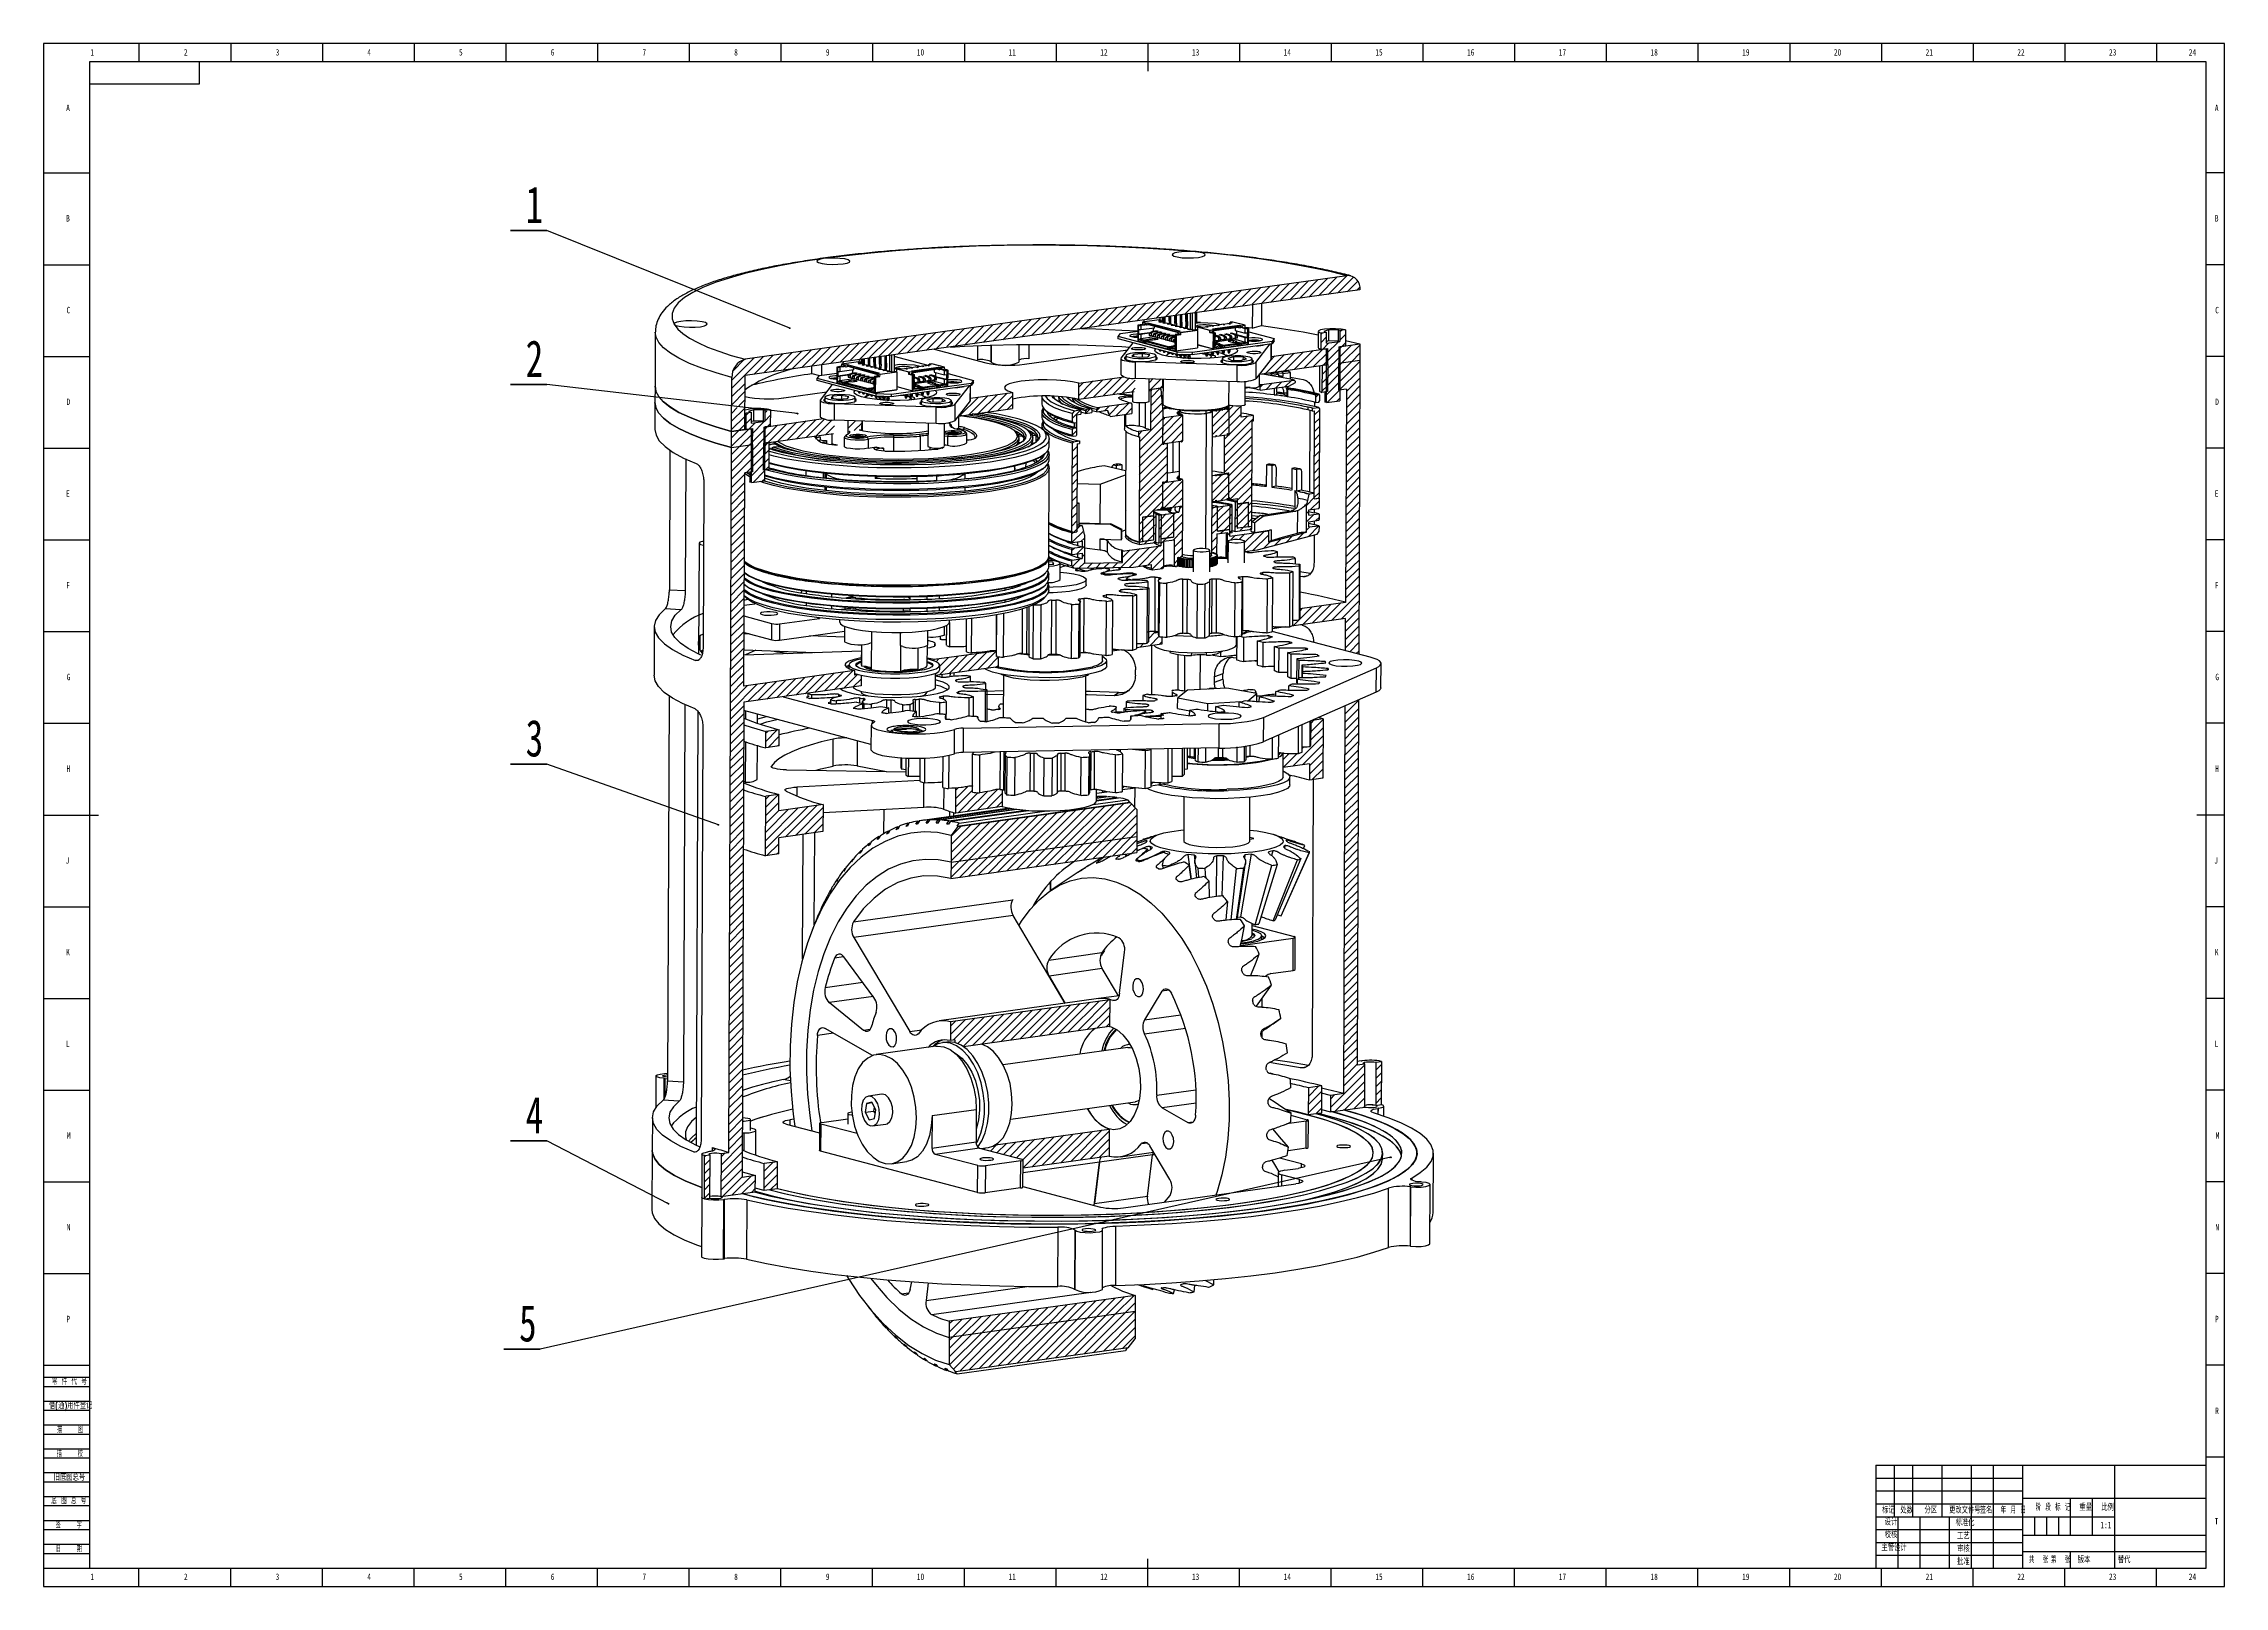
# Model space of a CAD drawing. Header units: millimetres. Extents: x 0 to 1189, y 0 to 841.
import ezdxf

# ---------------------------------------------------------------- set-up
doc = ezdxf.new("R2010")
doc.units = ezdxf.units.MM
for name, color, linetype in [('10', 7, 'Continuous'), ('5', 7, 'Continuous'), ('9', 7, 'Continuous'), ('SLD-0', 7, 'Continuous')]:
    doc.layers.add(name, color=color, linetype=linetype)
doc.styles.add('SLDTEXTSTYLE0', font='TXT', dxfattribs={"width": 0.7, "bigfont": 'bigfont'})
doc.styles.add('SLDTEXTSTYLE1', font='TXT', dxfattribs={"width": 0.6, "bigfont": 'bigfont'})
doc.styles.add('SLDTEXTSTYLE2', font='TXT', dxfattribs={"width": 0.614286, "bigfont": 'bigfont'})
doc.styles.add('SLDTEXTSTYLE3', font='TXT', dxfattribs={"width": 0.62, "bigfont": 'bigfont'})
doc.styles.add('SLDTEXTSTYLE4', font='TXT', dxfattribs={"width": 0.566667, "bigfont": 'bigfont'})
doc.styles.add('SLDTEXTSTYLE5', font='TXT', dxfattribs={"width": 0.7})
doc.dimstyles.new('SLDDIMSTYLE0', dxfattribs={"dimtxt": 0.18, "dimasz": 1.016, "dimexe": 0, "dimexo": 0.0625, "dimgap": 0, "dimtad": 0, "dimtih": 1, "dimtoh": 1, "dimdec": 0, "dimrnd": 1e-09, "dimzin": 0, "dimdsep": 46, "dimtxsty": 'Standard', "dimblk1": 'DOT', "dimblk2": 'DOT', "dimsah": 1, "dimcen": 0.09, "dimadec": 0, "dimazin": 0, "dimtfac": 1.016, "dimtdec": 0, "dimtofl": 0, "dimtmove": 0, "dimatfit": 3, "dimldrblk": 'DOT', "dimfxl": 0, "dimfrac": 2, "dimtolj": 1, "dimtzin": 0, "dimarcsym": 0})

msp = doc.modelspace()

# ---------------------------------------------------------------- texts
at = {"layer": '10', "char_height": 3.5, "attachment_point": 2}
for s, insert, style in [('1', (26.5, 838), 'SLDTEXTSTYLE5'), ('2', (77.5, 838), 'SLDTEXTSTYLE5'), ('3', (127.5, 838), 'SLDTEXTSTYLE5'), ('4', (177.5, 838), 'SLDTEXTSTYLE5'), ('5', (227.5, 838), 'SLDTEXTSTYLE5'), ('6', (277.5, 838), 'SLDTEXTSTYLE5'), ('7', (327.5, 838), 'SLDTEXTSTYLE5'), ('8', (377.5, 838), 'SLDTEXTSTYLE5'), ('9', (427.5, 838), 'SLDTEXTSTYLE5'), ('10', (478.1, 838), 'SLDTEXTSTYLE5'), ('11', (528.1, 838), 'SLDTEXTSTYLE5'), ('12', (578.1, 838), 'SLDTEXTSTYLE5'), ('13', (628.1, 838), 'SLDTEXTSTYLE5'), ('14', (678.1, 838), 'SLDTEXTSTYLE5'), ('15', (728.1, 838), 'SLDTEXTSTYLE5'), ('16', (778.1, 838), 'SLDTEXTSTYLE5'), ('17', (828.1, 838), 'SLDTEXTSTYLE5'), ('18', (878.1, 838), 'SLDTEXTSTYLE5'), ('19', (928.1, 838), 'SLDTEXTSTYLE5'), ('20', (978.1, 838), 'SLDTEXTSTYLE5'), ('21', (1028.1, 838), 'SLDTEXTSTYLE5'), ('22', (1078.1, 838), 'SLDTEXTSTYLE5'), ('23', (1128.1, 838), 'SLDTEXTSTYLE5'), ('24', (1171.6, 838), 'SLDTEXTSTYLE5'), ('A', (13.3, 807.7), 'SLDTEXTSTYLE5'), ('A', (1184.8, 807.7), 'SLDTEXTSTYLE5'), ('B', (13.3, 747.5), 'SLDTEXTSTYLE5'), ('B', (1184.8, 747.5), 'SLDTEXTSTYLE5'), ('C', (13.5, 697.5), 'SLDTEXTSTYLE5'), ('C', (1185, 697.5), 'SLDTEXTSTYLE5'), ('D', (13.5, 647.5), 'SLDTEXTSTYLE5'), ('D', (1185, 647.5), 'SLDTEXTSTYLE5'), ('E', (13.3, 597.5), 'SLDTEXTSTYLE5'), ('E', (1184.8, 597.5), 'SLDTEXTSTYLE5'), ('F', (13.3, 547.5), 'SLDTEXTSTYLE5'), ('F', (1184.8, 547.5), 'SLDTEXTSTYLE5'), ('G', (13.6, 497.5), 'SLDTEXTSTYLE5'), ('G', (1185.1, 497.5), 'SLDTEXTSTYLE5'), ('H', (13.5, 447.5), 'SLDTEXTSTYLE5'), ('H', (1185, 447.5), 'SLDTEXTSTYLE5'), ('J', (13, 397.5), 'SLDTEXTSTYLE5'), ('J', (1184.5, 397.5), 'SLDTEXTSTYLE5'), ('K', (13.3, 347.5), 'SLDTEXTSTYLE5'), ('K', (1184.8, 347.5), 'SLDTEXTSTYLE5'), ('L', (13.2, 297.5), 'SLDTEXTSTYLE5'), ('L', (1184.7, 297.5), 'SLDTEXTSTYLE5'), ('M', (13.7, 247.5), 'SLDTEXTSTYLE5'), ('M', (1185.2, 247.5), 'SLDTEXTSTYLE5'), ('N', (13.6, 197.5), 'SLDTEXTSTYLE5'), ('N', (1185.1, 197.5), 'SLDTEXTSTYLE5'), ('P', (13.4, 147.5), 'SLDTEXTSTYLE5'), ('P', (1184.9, 147.5), 'SLDTEXTSTYLE5'), ('R', (1185, 97.5), 'SLDTEXTSTYLE5'), ('T', (1184.7, 37.3), 'SLDTEXTSTYLE5'), ('校核', (1007.2, 29.9), 'SLDTEXTSTYLE0'), ('主管设计', (1008.9, 22.8), 'SLDTEXTSTYLE0'), ('1', (26.5, 7), 'SLDTEXTSTYLE5'), ('2', (77.5, 7), 'SLDTEXTSTYLE5'), ('3', (127.5, 7), 'SLDTEXTSTYLE5'), ('4', (177.5, 7), 'SLDTEXTSTYLE5'), ('5', (227.5, 7), 'SLDTEXTSTYLE5'), ('6', (277.5, 7), 'SLDTEXTSTYLE5'), ('7', (327.5, 7), 'SLDTEXTSTYLE5'), ('8', (377.5, 7), 'SLDTEXTSTYLE5'), ('9', (427.5, 7), 'SLDTEXTSTYLE5'), ('10', (478.1, 7), 'SLDTEXTSTYLE5'), ('11', (528.1, 7), 'SLDTEXTSTYLE5'), ('12', (578.1, 7), 'SLDTEXTSTYLE5'), ('13', (628.1, 7), 'SLDTEXTSTYLE5'), ('14', (678.1, 7), 'SLDTEXTSTYLE5'), ('15', (728.1, 7), 'SLDTEXTSTYLE5'), ('16', (778.1, 7), 'SLDTEXTSTYLE5'), ('17', (828.1, 7), 'SLDTEXTSTYLE5'), ('18', (878.1, 7), 'SLDTEXTSTYLE5'), ('19', (928.1, 7), 'SLDTEXTSTYLE5'), ('20', (978.1, 7), 'SLDTEXTSTYLE5'), ('21', (1028.1, 7), 'SLDTEXTSTYLE5'), ('22', (1078.1, 7), 'SLDTEXTSTYLE5'), ('23', (1128.1, 7), 'SLDTEXTSTYLE5'), ('24', (1171.6, 7), 'SLDTEXTSTYLE5')]:
    msp.add_mtext(s, dxfattribs=dict(at, insert=insert, style=style))
at = {"layer": '10', "color": 7, "insert": (1112.5, 16.2), "char_height": 3.5, "attachment_point": 2, "style": 'SLDTEXTSTYLE0'}
msp.add_mtext('版本', dxfattribs=at)
at = {"layer": '9', "color": 7, "char_height": 3.5}
for s, insert, attachment_point, style in [('零 件 代 号', (4.5, 113.4), 1, 'SLDTEXTSTYLE2'), ('借(通)用件登记', (2.9, 100.3), 1, 'SLDTEXTSTYLE0'), ('描    图', (14.4, 87.2), 2, 'SLDTEXTSTYLE4'), ('描    校', (14.3, 74.1), 2, 'SLDTEXTSTYLE4'), ('旧底图总号', (5.5, 61.2), 1, 'SLDTEXTSTYLE0'), ('底 图 总 号', (4.2, 48.4), 1, 'SLDTEXTSTYLE2'), ('标记', (1005.8, 43.3), 2, 'SLDTEXTSTYLE0'), ('设计', (1007.2, 36.8), 2, 'SLDTEXTSTYLE0'), ('处数', (1015.8, 43.3), 2, 'SLDTEXTSTYLE0'), ('分区', (1028.9, 43.3), 2, 'SLDTEXTSTYLE0'), ('更改文件号', (1047.5, 43.3), 2, 'SLDTEXTSTYLE0'), ('标准化', (1047.6, 36.4), 2, 'SLDTEXTSTYLE0'), ('签名', (1059.1, 43.3), 2, 'SLDTEXTSTYLE0'), ('年 月 日', (1073.9, 43.3), 2, 'SLDTEXTSTYLE3'), ('阶 段 标 记', (1095.5, 44.8), 2, 'SLDTEXTSTYLE2'), ('重量', (1113.4, 44.8), 2, 'SLDTEXTSTYLE0'), ('比例', (1125.3, 44.8), 2, 'SLDTEXTSTYLE0'), ('签    字', (13.7, 35.2), 2, 'SLDTEXTSTYLE4'), ('工艺', (1046.7, 29.2), 2, 'SLDTEXTSTYLE0'), ('日    期', (13.8, 22.2), 2, 'SLDTEXTSTYLE4'), ('批准', (1046.7, 15.2), 2, 'SLDTEXTSTYLE0'), ('审核', (1046.7, 22.2), 2, 'SLDTEXTSTYLE0'), ('共  张', (1087.7, 16.2), 2, 'SLDTEXTSTYLE1'), ('第  张', (1099.7, 16.2), 2, 'SLDTEXTSTYLE1')]:
    msp.add_mtext(s, dxfattribs=dict(at, insert=insert, attachment_point=attachment_point, style=style))
at = {"layer": 'SLD-0', "char_height": 3.5}
for s, insert, attachment_point, style in [('1:1', (1124.4, 35.2), 2, 'SLDTEXTSTYLE5'), ('替代', (1130.9, 16.2), 1, 'SLDTEXTSTYLE0')]:
    msp.add_mtext(s, dxfattribs=dict(at, insert=insert, attachment_point=attachment_point, style=style))

# ---------------------------------------------------------------- blocks, each defined once
blk = doc.blocks.new('SW_HATCH_0')
at = {"color": 0, "linetype": 'Continuous', "lineweight": 18}
for p, q in [((84.4, 394.2), (94.6, 404.5)), ((89.6, 394.9), (99.9, 405.2)), ((94.8, 395.7), (105.1, 405.9)), ((100, 396.4), (110.3, 406.6)), ((105.3, 397.1), (115.5, 407.4)), ((110.5, 397.8), (120.7, 408.1)), ((115.7, 398.6), (125.9, 408.8)), ((120.9, 399.3), (131.2, 409.5)), ((126.1, 400), (134.9, 408.8)), ((131.3, 400.7), (137.1, 406.5)), ((0.9, 382.6), (11.2, 392.9)), ((6.2, 383.3), (16.4, 393.6)), ((11.4, 384), (21.6, 394.3)), ((16.6, 384.8), (26.8, 395)), ((21.8, 385.5), (32.1, 395.8)), ((27, 386.2), (37.3, 396.5)), ((32.2, 387), (42.5, 397.2)), ((37.4, 387.7), (47.7, 397.9)), ((42.7, 388.4), (52.9, 398.7)), ((47.9, 389.1), (58.1, 399.4)), ((53.1, 389.9), (63.3, 400.1)), ((58.3, 390.6), (68.6, 400.8)), ((63.5, 391.3), (73.8, 401.6)), ((68.7, 392), (79, 402.3)), ((74.4, 393.2), (84.2, 403)), ((79.6, 393.9), (89.4, 403.7)), ((136.5, 401.5), (138.2, 403.2)), ((-87, 370.9), (-77.5, 380.5)), ((-82.4, 371.1), (-72.3, 381.2)), ((-77.3, 371.7), (-67, 382)), ((-72.1, 372.4), (-61.8, 382.7)), ((-66.9, 373.2), (-56.6, 383.4)), ((-61.7, 373.9), (-51.4, 384.1)), ((-56.4, 374.6), (-46.2, 384.9)), ((-51.2, 375.3), (-41, 385.6)), ((-46, 376.1), (-35.8, 386.3)), ((-40.8, 376.8), (-30.5, 387)), ((-35.6, 377.5), (-25.3, 387.8)), ((-30.4, 378.2), (-20.1, 388.5)), ((-25.1, 379), (-14.9, 389.2)), ((-19.9, 379.7), (-9.7, 389.9)), ((-14.7, 380.4), (-4.5, 390.7)), ((-9.5, 381.1), (0.8, 391.4)), ((-4.3, 381.9), (6, 392.1)), ((-171.2, 358.7), (-160.9, 368.9)), ((-166, 359.4), (-155.7, 369.6)), ((-160.8, 360.1), (-150.5, 370.4)), ((-155.5, 360.8), (-145.3, 371.1)), ((-150.3, 361.6), (-140.1, 371.8)), ((-145.1, 362.3), (-134.9, 372.5)), ((-139.9, 363), (-129.6, 373.3)), ((-134.7, 363.7), (-124.4, 374)), ((-129.5, 364.5), (-119.2, 374.7)), ((-124.2, 365.2), (-114, 375.4)), ((-119, 365.9), (-108.8, 376.2)), ((-113.8, 366.6), (-103.6, 376.9)), ((-108.6, 367.4), (-98.3, 377.6)), ((-103.4, 368.1), (-93.1, 378.3)), ((-98.2, 368.8), (-87.9, 379.1)), ((-92.9, 369.5), (-82.7, 379.8)), ((102.6, 358.5), (112.8, 368.7)), ((107.8, 359.2), (118, 369.5)), ((117.1, 377.6), (117.8, 378.3)), ((117.1, 373.1), (120.1, 376.1)), ((118, 369.5), (121.4, 372.9)), ((120.1, 367.1), (126.7, 373.6)), ((120.1, 362.6), (127.4, 369.8)), ((126.7, 364.7), (133.7, 371.6)), ((126.8, 369.2), (128.4, 370.9)), ((127.4, 378.9), (128.3, 379.7)), ((127.4, 374.4), (130.4, 377.4)), ((128.4, 370.9), (130.4, 372.9)), ((128.6, 362.1), (138.2, 371.7)), ((-204.2, 348.1), (-187, 365.3)), ((-204.2, 352.6), (-192.2, 364.6)), ((-203.5, 357.7), (-197.5, 363.8)), ((-192, 355.8), (-181.8, 366)), ((-186.8, 356.5), (-176.6, 366.7)), ((-181.6, 357.2), (-171.4, 367.5)), ((-176.4, 357.9), (-166.1, 368.2)), ((86.9, 356.3), (97.2, 366.6)), ((88.9, 362.8), (91.9, 365.8)), ((92.1, 357), (102.4, 367.3)), ((97.3, 357.8), (107.6, 368)), ((113, 359.9), (120.7, 367.7)), ((117.7, 360.2), (118.2, 360.7)), ((117.7, 355.6), (120.7, 358.7)), ((118.2, 360.7), (120.7, 363.2)), ((120.1, 358.1), (127.3, 365.3)), ((120.1, 353.6), (127.3, 360.8)), ((126.7, 355.7), (133.8, 362.8)), ((126.7, 351.2), (138.2, 362.7)), ((126.7, 360.2), (128.6, 362.1)), ((127.2, 347.2), (138.2, 358.2)), ((133.8, 362.8), (138.2, 367.2)), ((-204.2, 343.6), (-196.9, 350.8)), ((-204.2, 339.1), (-197, 346.3)), ((-64.4, 335.3), (-54.1, 345.5)), ((-15, 344.2), (-7.2, 352.1)), ((-14.9, 348.8), (-12.4, 351.3)), ((-12.2, 342.5), (-1.9, 352.8)), ((-7, 343.2), (3.3, 353.5)), ((-1.8, 344), (8.5, 354.2)), ((3.5, 344.7), (12.7, 353.9)), ((8.7, 345.4), (15.8, 352.6)), ((13.9, 346.2), (15.8, 348.1)), ((23.3, 351.1), (25.6, 353.4)), ((24.2, 343), (29.3, 348.1)), ((24.3, 347.6), (29.9, 353.2)), ((29.5, 348.3), (30.9, 349.7)), ((83.9, 348.8), (85.3, 350.2)), ((87.1, 347.5), (90.5, 350.9)), ((92.3, 348.2), (95.7, 351.7)), ((97.5, 349), (100.9, 352.4)), ((114.2, 343.2), (115.9, 344.9)), ((117.6, 346.6), (120.7, 349.7)), ((117.7, 351.1), (120.7, 354.2)), ((120, 344.5), (127.3, 351.8)), ((120.1, 349.1), (127.3, 356.3)), ((120.4, 340.4), (127.3, 347.3)), ((130.9, 346.4), (138.2, 353.7)), ((130.9, 341.9), (138.1, 349.2)), ((-204.3, 330.1), (-197.2, 337.1)), ((-204.2, 334.6), (-201.2, 337.6)), ((-200.3, 338.5), (-197, 341.8)), ((-196.4, 333.4), (-195.1, 334.7)), ((-186.1, 334.7), (-185.1, 335.7)), ((-186.1, 330.2), (-183.2, 333.2)), ((-80, 333.1), (-69.7, 343.3)), ((-74.8, 333.8), (-64.5, 344.1)), ((-69.6, 334.5), (-59.3, 344.8)), ((-59.1, 336), (-51.1, 344)), ((-53.9, 336.7), (-51.1, 339.5)), ((-18.6, 331.6), (-14.2, 336)), ((-11.3, 334.4), (-8.6, 337.1)), ((-5.4, 335.9), (-3.4, 337.9)), ((-0.9, 335.9), (1.8, 338.6)), ((1.7, 333.9), (7, 339.3)), ((5.4, 333.2), (12.3, 340)), ((10.6, 333.9), (13.9, 337.2)), ((24.2, 338.5), (30, 344.3)), ((24.2, 334), (30.4, 340.2)), ((24.2, 329.5), (30.7, 336.1)), ((30.8, 322.6), (41.6, 333.5)), ((57.9, 327.3), (67, 336.4)), ((57.9, 331.8), (62.5, 336.4)), ((66.9, 327.4), (73.6, 334)), ((67, 331.9), (73.6, 338.5)), ((67, 336.4), (69.1, 338.5)), ((112.5, 337), (112.7, 337.3)), ((113.6, 333.6), (116.4, 336.4)), ((125.6, 341.1), (127.3, 342.8)), ((130.8, 332.9), (138.1, 340.2)), ((130.8, 328.4), (138.1, 335.6)), ((130.9, 337.4), (138.1, 344.7)), ((-204.3, 325.6), (-197, 332.8)), ((-204.3, 316.5), (-194.9, 325.9)), ((-204.3, 321.1), (-200.1, 325.2)), ((-200.1, 325.2), (-197, 328.3)), ((-200, 316.4), (-192.8, 323.5)), ((-196.4, 328.9), (-193.4, 331.9)), ((-194.9, 325.9), (-191.5, 329.3)), ((-193.5, 318.4), (-186.2, 325.7)), ((-193.5, 313.9), (-186.2, 321.2)), ((-193.4, 322.9), (-186.3, 330.1)), ((-186.8, 320.6), (-179.3, 328.1)), ((-186.8, 325.1), (-184.5, 327.4)), ((-184.5, 327.4), (-183.2, 328.7)), ((-184.3, 318.6), (-174.1, 328.8)), ((-179.1, 319.3), (-168.8, 329.6)), ((-173.9, 320), (-163.6, 330.3)), ((-168.7, 320.8), (-158.4, 331)), ((-163.5, 321.5), (-153.5, 331.4)), ((-158.2, 322.2), (-149.5, 330.9)), ((-153, 322.9), (-148.2, 327.7)), ((-140.7, 326.3), (-136.5, 330.5)), ((-137.4, 325.1), (-133.1, 329.3)), ((-18.6, 322.6), (-16.2, 325)), ((-16.5, 329.3), (-16.2, 329.6)), ((17.5, 322.8), (19.5, 324.9)), ((18.1, 318.9), (30.8, 331.6)), ((18.1, 314.4), (30.8, 327.1)), ((18.1, 309.9), (30.8, 322.6)), ((30.7, 318.1), (41.6, 329)), ((30.8, 327.1), (36.5, 332.8)), ((30.8, 331.6), (31.4, 332.2)), ((35.7, 318.6), (41.6, 324.5)), ((57.8, 322.8), (67, 331.9)), ((61.8, 322.2), (66.9, 327.4)), ((64.4, 306.9), (79.6, 322)), ((64.5, 315.9), (80.2, 331.7)), ((64.5, 311.4), (79.6, 326.5)), ((64.5, 320.4), (66.7, 322.6)), ((66.7, 322.6), (66.9, 322.8)), ((66.9, 322.9), (76.9, 332.9)), ((113.6, 329.1), (116.4, 331.9)), ((113.6, 324.6), (116.4, 327.4)), ((113.6, 320.1), (116.3, 322.9)), ((130.8, 323.9), (138.1, 331.1)), ((130.8, 319.4), (138.1, 326.6)), ((130.8, 314.9), (138, 322.1)), ((-204.4, 303), (-192.9, 314.5)), ((-204.4, 298.5), (-192.9, 310)), ((-204.3, 307.5), (-194.7, 317.1)), ((-204.3, 312), (-200, 316.4)), ((-194.7, 317.1), (-192.8, 319)), ((-193.5, 309.4), (-186.2, 316.7)), ((-193.5, 304.9), (-186.2, 312.2)), ((-186.9, 307), (-183.8, 310.1)), ((-186.8, 316.1), (-184.3, 318.6)), ((-186.8, 311.6), (-183.8, 314.6)), ((-18.7, 318.1), (-17.6, 319.1)), ((-18.7, 313.6), (-15.9, 316.4)), ((-18.7, 309.1), (-15.9, 311.9)), ((18, 305.4), (30.7, 318.1)), ((18, 300.9), (33.1, 316)), ((18, 296.4), (33.1, 311.5)), ((40.8, 319.1), (41.6, 320)), ((64.4, 302.4), (79.6, 317.5)), ((66.8, 300.3), (79.5, 313)), ((113.5, 315.6), (116.3, 318.4)), ((113.5, 311.1), (116.3, 313.9)), ((113.5, 306.6), (116.3, 309.4)), ((130.7, 305.9), (138, 313.1)), ((130.8, 310.4), (138, 317.6)), ((-204.4, 294), (-197.1, 301.3)), ((-196.2, 302.2), (-192.9, 305.5)), ((-193.5, 300.4), (-186.3, 307.7)), ((-192.6, 296.8), (-186.3, 303.1)), ((-187.4, 297.6), (-186.3, 298.6)), ((-185.8, 303.7), (-183.9, 305.6)), ((-18.8, 295.5), (-16, 298.3)), ((-18.7, 304.6), (-15.9, 307.3)), ((-18.7, 300.1), (-16, 302.8)), ((18, 291.9), (33.1, 307)), ((18, 287.4), (33.1, 302.5)), ((30.6, 291.1), (37.2, 297.6)), ((30.6, 286.6), (41.5, 297.5)), ((32.3, 297.2), (33.1, 298)), ((57.7, 295.7), (62.8, 300.8)), ((57.7, 291.2), (66.8, 300.3)), ((57.8, 300.2), (58, 300.5)), ((63.3, 301.2), (63.3, 301.2)), ((66.8, 295.8), (79.5, 308.5)), ((66.8, 291.3), (79.5, 304)), ((67.7, 287.8), (79.5, 299.5)), ((113.5, 302.1), (116.3, 304.9)), ((113.5, 297.6), (116.3, 300.4)), ((130.7, 301.3), (138, 308.6)), ((130.7, 296.8), (138, 304.1)), ((130.7, 292.3), (137.9, 299.6)), ((-204.4, 289.5), (-197.1, 296.8)), ((-204.4, 285), (-197.2, 292.3)), ((-204.4, 280.5), (-197.2, 287.8)), ((-18.8, 291), (-16, 293.8)), ((-18.8, 286.5), (-16, 289.3)), ((17.9, 278.4), (30.6, 291.1)), ((18, 282.9), (30.7, 295.6)), ((22.2, 278.2), (30.6, 286.6)), ((30.7, 295.6), (31.3, 296.2)), ((31.5, 296.4), (32, 296.9)), ((31.5, 282.9), (41.5, 292.9)), ((36.4, 283.4), (41.5, 288.4)), ((57.7, 286.7), (66.8, 295.8)), ((62.5, 287), (66.8, 291.3)), ((70.4, 285.9), (70.9, 286.4)), ((71.6, 287.1), (79.5, 295)), ((71.6, 282.6), (74.4, 285.4)), ((74.4, 285.4), (79.5, 290.5)), ((77.6, 284.2), (79.4, 286)), ((109.2, 284.3), (113.4, 288.6)), ((110.5, 290.1), (110.9, 290.5)), ((111.4, 282.1), (116.2, 286.8)), ((113.4, 288.6), (116.2, 291.3)), ((113.5, 293.1), (116.2, 295.8)), ((130.6, 278.8), (137.9, 286.1)), ((130.7, 287.8), (137.9, 295.1)), ((130.7, 283.3), (137.9, 290.6)), ((-204.5, 276), (-197.2, 283.2)), ((-204.5, 271.5), (-197.2, 278.7)), ((-204.5, 267), (-197.2, 274.2)), ((-18.8, 282), (-16, 284.8)), ((-18.8, 277.5), (-16, 280.3)), ((-18.8, 273), (-16.1, 275.8)), ((17.9, 273.9), (19.7, 275.7)), ((19.7, 275.7), (22.2, 278.2)), ((19.7, 271.2), (25.8, 277.2)), ((25.8, 277.2), (27, 278.4)), ((25.8, 272.7), (27, 273.9)), ((28.7, 275.6), (29.9, 276.8)), ((29.8, 272.3), (36.6, 279.1)), ((29.8, 267.8), (36.6, 274.6)), ((29.9, 276.8), (32.7, 279.6)), ((30.9, 282.3), (31.2, 282.7)), ((36.6, 279.1), (37.9, 280.4)), ((36.6, 274.6), (41.4, 279.4)), ((36.6, 270.1), (41.4, 274.9)), ((39.8, 282.3), (41.3, 283.8)), ((57.7, 282.2), (58.7, 283.3)), ((57.7, 277.7), (60.7, 280.8)), ((57.7, 273.2), (60.7, 276.2)), ((60.7, 280.8), (64, 284)), ((60.7, 276.2), (67.5, 283)), ((60.7, 271.7), (67.5, 278.5)), ((64.2, 270.8), (67.5, 274)), ((67.5, 283), (68.7, 284.2)), ((67.5, 278.5), (68.7, 279.7)), ((67.5, 274), (68.7, 275.2)), ((70.3, 272.4), (71.6, 273.6)), ((70.4, 281.4), (71.6, 282.6)), ((70.4, 276.9), (71.6, 278.1)), ((71.6, 278.1), (77.6, 284.2)), ((71.6, 273.6), (77.6, 279.7)), ((74.7, 272.2), (77.6, 275.2)), ((77.6, 279.7), (79.4, 281.5)), ((77.6, 275.2), (79.4, 277)), ((109.2, 279.8), (110.5, 281.1)), ((109.2, 275.3), (113.2, 279.4)), ((114.3, 276), (116.2, 277.8)), ((130.6, 274.3), (137.9, 281.6)), ((130.6, 269.8), (137.9, 277.1)), ((-204.5, 262.5), (-197.3, 269.7)), ((-204.5, 258), (-197.3, 265.2)), ((-18.9, 268.5), (-17.7, 269.7)), ((-18.7, 264.2), (-12.5, 270.3)), ((-17.7, 269.7), (-16.1, 271.3)), ((-16.1, 271.3), (-14.3, 273.1)), ((-16.1, 257.8), (-11.9, 262)), ((-13.8, 264.6), (-11.9, 266.5)), ((17.6, 251), (28.7, 262.2)), ((17.9, 269.4), (19.7, 271.2)), ((17.9, 264.8), (19.7, 266.7)), ((19.7, 266.7), (25.8, 272.7)), ((20.8, 263.3), (22.5, 265)), ((22.5, 265), (25.7, 268.2)), ((25.7, 268.2), (26.9, 269.4)), ((26, 264), (26.9, 264.9)), ((28.6, 271.1), (29.8, 272.3)), ((28.6, 266.6), (29.8, 267.8)), ((29.8, 263.3), (32.9, 266.4)), ((32.9, 266.4), (36.6, 270.1)), ((36.4, 265.4), (41.4, 270.4)), ((37.1, 261.6), (41.4, 265.9)), ((57.6, 268.7), (60.7, 271.7)), ((57.6, 264.2), (60.1, 266.7)), ((57.6, 259.7), (60.1, 262.2)), ((62.5, 269.1), (64.2, 270.8)), ((66, 268.1), (67.4, 269.5)), ((66, 263.6), (66.4, 263.9)), ((67.4, 269.5), (68.7, 270.7)), ((67.8, 265.4), (70.4, 268)), ((72.5, 265.6), (75.6, 268.7)), ((73, 270.5), (74.7, 272.2)), ((75.4, 259.5), (86, 270.1)), ((75.4, 264), (80.8, 269.4)), ((78.2, 271.2), (79.3, 272.3)), ((80.1, 259.8), (88.4, 268)), ((85.9, 261), (89.5, 264.6)), ((91.9, 262.6), (95.5, 266.2)), ((98, 264.1), (101.6, 267.7)), ((104.1, 265.7), (107.7, 269.3)), ((109.2, 270.8), (110.9, 272.6)), ((110.2, 267.3), (115.9, 273.1)), ((130.6, 265.3), (137.8, 272.6)), ((130.6, 260.8), (137.8, 268)), ((130.6, 256.3), (137.8, 263.5)), ((-204.6, 248.9), (-197.3, 256.2)), ((-204.6, 244.4), (-197.3, 251.7)), ((-204.5, 253.4), (-197.3, 260.7)), ((-18.9, 259.5), (-17.2, 261.2)), ((-18.4, 251), (-14.3, 255.2)), ((-14.8, 250.2), (-11.9, 253)), ((-13.2, 256.2), (-11.9, 257.5)), ((-10.2, 250.2), (-7.5, 252.9)), ((-5.6, 250.3), (-2.9, 253)), ((-1.1, 250.4), (1.7, 253.1)), ((3.5, 250.5), (6.2, 253.2)), ((8.1, 250.6), (18.2, 260.7)), ((8.8, 255.8), (13, 260)), ((12.7, 250.6), (23.5, 261.4)), ((22.8, 251.8), (31.2, 260.2)), ((24.9, 249.4), (31.2, 255.7)), ((29.8, 249.8), (31.2, 251.2)), ((37.1, 257.1), (41.4, 261.4)), ((37.1, 252.6), (38.9, 254.5)), ((40.5, 256), (41.4, 256.9)), ((66, 259.1), (66.4, 259.4)), ((130.5, 251.8), (137.8, 259)), ((130.5, 247.3), (137.8, 254.5)), ((130.5, 242.8), (137.8, 250)), ((-204.6, 239.9), (-197.3, 247.2)), ((-204.6, 235.4), (-197.4, 242.7)), ((-204.6, 230.9), (-197.4, 238.2)), ((130.5, 238.3), (137.7, 245.5)), ((130.5, 233.7), (137.7, 241)), ((-204.7, 221.9), (-197.4, 229.2)), ((-204.6, 226.4), (-197.4, 233.7)), ((101.9, 218.7), (112.2, 228.9)), ((105.5, 226.7), (106.9, 228.2)), ((107.1, 219.4), (117.4, 229.6)), ((112.3, 220.1), (122.6, 230.4)), ((117.6, 220.8), (127.8, 231.1)), ((122.8, 221.6), (137.7, 236.5)), ((128, 222.3), (137.7, 232)), ((130.4, 220.2), (137.7, 227.5)), ((-204.7, 217.4), (-197.4, 224.7)), ((-204.7, 212.9), (-197.4, 220.1)), ((-204.7, 208.4), (-197.5, 215.6)), ((23, 211.6), (26.7, 215.3)), ((75.8, 215), (76.9, 216.1)), ((91.5, 217.2), (92.4, 218.2)), ((130.4, 215.7), (137.7, 223)), ((130.4, 211.2), (137.6, 218.5)), ((-204.7, 203.9), (-197.5, 211.1)), ((-204.7, 199.4), (-197.5, 206.6)), ((-85.9, 192.5), (-75.6, 202.8)), ((-80.6, 193.3), (-70.4, 203.5)), ((-75.4, 194), (-65.2, 204.2)), ((-70.2, 194.7), (-60, 204.9)), ((3.2, 205.2), (3.9, 206)), ((18.5, 207), (20.5, 209.1)), ((23.7, 207.8), (28.8, 212.9)), ((28.9, 208.5), (30.3, 209.9)), ((130.4, 206.7), (137.6, 214)), ((132.7, 204.5), (137.6, 209.5)), ((136.2, 203.6), (137.6, 204.9)), ((-204.8, 194.9), (-197.5, 202.1)), ((-204.8, 190.4), (-197.5, 197.6)), ((-204.8, 185.8), (-197.5, 193.1)), ((-174.5, 180.2), (-164.3, 190.4)), ((-169.3, 180.9), (-159.1, 191.2)), ((-164.1, 181.6), (-153.8, 191.9)), ((-158.9, 182.4), (-148.6, 192.6)), ((-153.7, 183.1), (-143.4, 193.3)), ((-148.4, 183.8), (-138.2, 194.1)), ((-143.2, 184.5), (-135.7, 192.1)), ((-92.8, 199), (-91.3, 200.6)), ((-91.1, 191.8), (-80.8, 202.1)), ((-90.8, 196.6), (-86, 201.3)), ((-65, 195.4), (-58.9, 201.5)), ((-59.8, 196.2), (-58.9, 197)), ((-204.8, 181.3), (-197.6, 188.6)), ((-204.8, 172.3), (-190.4, 186.8)), ((-204.8, 176.8), (-195.6, 186.1)), ((-195.4, 177.3), (-185.1, 187.5)), ((-190.2, 178), (-179.9, 188.3)), ((-185, 178.7), (-174.7, 189)), ((-179.7, 179.5), (-169.5, 189.7)), ((-138, 185.3), (-133.7, 189.6)), ((-204.9, 167.8), (-197.6, 175.1)), ((-204.9, 163.3), (-197.6, 170.6)), ((111.5, 160.8), (118.2, 167.6)), ((111.5, 165.3), (113.4, 167.3)), ((130.2, 170.6), (137.5, 177.9)), ((130.2, 166.1), (137.5, 173.4)), ((130.2, 161.6), (137.5, 168.9)), ((-204.9, 158.8), (-197.6, 166.1)), ((-204.9, 154.3), (-197.7, 161.6)), ((-204.9, 149.8), (-197.7, 157)), ((-185.6, 155.6), (-179.4, 161.9)), ((-185.6, 160.1), (-184.6, 161.1)), ((-184.4, 152.3), (-178.4, 158.4)), ((101.7, 142.1), (118.1, 158.5)), ((111.4, 156.3), (118.2, 163.1)), ((130.1, 148.1), (137.4, 155.4)), ((130.2, 157.1), (137.4, 164.4)), ((130.2, 152.6), (137.4, 159.9)), ((-205, 140.8), (-197.7, 148)), ((-205, 136.3), (-197.7, 143.5)), ((-204.9, 145.3), (-197.7, 152.5)), ((-179.2, 153.1), (-178.4, 153.9)), ((96.4, 145.8), (99.7, 149.1)), ((96.5, 141.4), (104.1, 149)), ((106.6, 151.5), (107.7, 152.6)), ((106.9, 142.9), (118.1, 154)), ((110.8, 142.3), (118.1, 149.5)), ((110.8, 137.8), (118.1, 145)), ((130.1, 143.6), (137.4, 150.9)), ((130.1, 139.1), (137.4, 146.4)), ((-205, 131.8), (-197.7, 139)), ((-205, 127.3), (-197.8, 134.5)), ((-82.1, 124.5), (-75.5, 131.1)), ((8.7, 129.9), (10, 131.2)), ((24.2, 131.9), (25.6, 133.4)), ((28.7, 132), (29.9, 133.2)), ((112.3, 134.8), (118.1, 140.5)), ((117.5, 135.5), (118.1, 136)), ((130.1, 134.6), (137.4, 141.8)), ((130.1, 130.1), (137.3, 137.3)), ((130.1, 125.6), (137.3, 132.8)), ((-205.1, 118.2), (-197.8, 125.5)), ((-205.1, 113.7), (-197.8, 121)), ((-205, 122.7), (-197.8, 130)), ((-185.8, 119.6), (-178.7, 126.7)), ((-185.8, 115.1), (-178.5, 122.3)), ((-185.8, 97), (-162.8, 120)), ((-185.8, 101.5), (-168.1, 119.3)), ((-185.7, 124.1), (-183.9, 125.9)), ((-174.7, 103.7), (-157.6, 120.8)), ((-169.5, 104.4), (-154.4, 119.5)), ((-82.1, 129), (-80.7, 130.4)), ((-82.1, 120), (-73, 129.1)), ((-80.8, 116.7), (-69.9, 127.7)), ((-75.6, 117.5), (-64.8, 128.3)), ((-70.4, 118.2), (-59.1, 129.5)), ((-65.2, 118.9), (-56.8, 127.3)), ((-60, 119.6), (-56.8, 122.8)), ((-33.4, 96.9), (-11.1, 119.1)), ((-28.1, 97.6), (-5.9, 119.8)), ((-22.9, 98.3), (-0.7, 120.5)), ((-17.7, 99), (4.5, 121.3)), ((-12.5, 99.8), (9.7, 122)), ((-7.3, 100.5), (13.9, 121.6)), ((-5.3, 129.4), (-5.2, 129.5)), ((-2.6, 127.6), (-1.5, 128.7)), ((-2.1, 101.2), (16, 119.3)), ((13.1, 129.8), (13.9, 130.7)), ((130, 121.1), (137.3, 128.3)), ((130, 116.6), (137.3, 123.8)), ((130, 112.1), (137.3, 119.3)), ((-205.1, 109.2), (-197.8, 116.5)), ((-205.1, 104.7), (-197.8, 112)), ((-205.1, 100.2), (-197.9, 107.5)), ((-185.8, 106), (-173.3, 118.6)), ((-185.8, 110.6), (-178.5, 117.9)), ((-164.3, 105.1), (-154.4, 115)), ((-159.1, 105.9), (-154.5, 110.5)), ((-84.6, 90.5), (-63.3, 111.8)), ((-84.6, 95), (-68.5, 111.1)), ((-84.6, 99.5), (-73.7, 110.4)), ((-84.6, 104), (-78.9, 109.6)), ((-80.3, 90.3), (-58.1, 112.5)), ((-75.1, 91.1), (-52.9, 113.3)), ((-69.9, 91.8), (-47.6, 114)), ((-64.6, 92.5), (-42.4, 114.7)), ((-59.4, 93.2), (-37.2, 115.4)), ((-54.2, 94), (-32, 116.2)), ((-49, 94.7), (-26.8, 116.9)), ((-43.8, 95.4), (-21.6, 117.6)), ((-38.6, 96.1), (-16.4, 118.3)), ((3.2, 101.9), (16.7, 115.5)), ((8.4, 102.7), (16.7, 111)), ((130, 107.5), (137.3, 114.8)), ((130, 103), (137.2, 110.3)), ((-205.2, 91.2), (-197.9, 98.5)), ((-205.1, 95.7), (-197.9, 103)), ((-185, 93.4), (-178.6, 99.8)), ((-179.8, 94.1), (-178.6, 95.3)), ((-54, 85.2), (-43.8, 95.4)), ((-48.8, 85.9), (-38.6, 96.1)), ((-43.6, 86.6), (-33.4, 96.9)), ((-38.4, 87.3), (-28.1, 97.6)), ((-33.2, 88.1), (-22.9, 98.3)), ((-28, 88.8), (-17.7, 99)), ((-22.7, 89.5), (-12.5, 99.8)), ((-17.5, 90.2), (-7.3, 100.5)), ((-12.3, 91), (-2.1, 101.2)), ((-7.1, 91.7), (3.2, 101.9)), ((-1.9, 92.4), (8.4, 102.7)), ((3.3, 93.1), (13.6, 103.4)), ((8.6, 93.9), (16.7, 102)), ((13.6, 103.4), (16.7, 106.5)), ((13.8, 94.6), (16.7, 97.5)), ((129.9, 94), (137.2, 101.3)), ((129.9, 89.5), (137.2, 96.8)), ((130, 98.5), (137.2, 105.8)), ((-205.2, 86.7), (-197.9, 93.9)), ((-205.2, 82.2), (-197.9, 89.4)), ((-205.2, 77.7), (-197.9, 84.9)), ((-84.7, 81.5), (-75.1, 91.1)), ((-84.6, 86), (-80.3, 90.3)), ((-80.1, 81.5), (-69.9, 91.8)), ((-74.9, 82.3), (-64.6, 92.5)), ((-69.7, 83), (-59.4, 93.2)), ((-64.5, 83.7), (-54.2, 94)), ((-59.3, 84.4), (-49, 94.7)), ((129.9, 85), (137.2, 92.3)), ((129.9, 80.5), (137.2, 87.8)), ((129.9, 76), (137.1, 83.3)), ((-205.3, 64.2), (-198, 71.4)), ((-205.2, 73.2), (-198, 80.4)), ((-205.2, 68.7), (-198, 75.9)), ((129.8, 67), (137.1, 74.2)), ((129.9, 71.5), (137.1, 78.8)), ((-205.3, 59.6), (-198, 66.9)), ((-205.3, 55.1), (-198, 62.4)), ((129.8, 62.5), (137.1, 69.7)), ((129.8, 58), (137.1, 65.2)), ((129.8, 53.5), (137.1, 60.7)), ((-205.3, 50.6), (-198, 57.9)), ((-205.3, 46.1), (-198.1, 53.4)), ((-205.3, 41.6), (-198.1, 48.9)), ((129.8, 49), (137, 56.2)), ((129.8, 44.4), (137, 51.7)), ((-205.4, 37.1), (-198.1, 44.4)), ((-205.4, 32.6), (-198.1, 39.9)), ((129.7, 39.9), (137, 47.2)), ((129.7, 35.4), (137, 42.7)), ((129.7, 30.9), (137, 38.2)), ((-205.4, 28.1), (-198.1, 35.4)), ((-205.4, 23.6), (-198.1, 30.9)), ((-205.4, 19.1), (-198.2, 26.3)), ((129.7, 26.4), (137, 33.7)), ((129.7, 21.9), (136.9, 29.2)), ((129.7, 17.4), (136.9, 24.7)), ((-205.5, 10.1), (-198.2, 17.3)), ((-205.5, 5.6), (-198.2, 12.8)), ((-205.4, 14.6), (-198.2, 21.8)), ((-36.5, -5.1), (-19.4, 12)), ((-31.3, -4.4), (-14.2, 12.7)), ((-26.1, -3.6), (-9, 13.5)), ((-20.9, -2.9), (-3.8, 14.2)), ((-15.6, -2.2), (1.4, 14.9)), ((129.6, 12.9), (136.9, 20.2)), ((129.6, 8.4), (136.9, 15.7)), ((-205.5, 1.1), (-198.2, 8.3)), ((-205.5, -3.5), (-198.2, 3.8)), ((-85, -4.2), (-76.8, 4)), ((-85, 0.4), (-82, 3.3)), ((-83.5, -7.2), (-71.6, 4.8)), ((-80.9, -9.1), (-66.4, 5.5)), ((-78, -10.7), (-61.1, 6.2)), ((-73, -10.2), (-55.9, 6.9)), ((-67.8, -9.4), (-50.7, 7.7)), ((-62.6, -8.7), (-45.5, 8.4)), ((-57.4, -8), (-40.3, 9.1)), ((-52.2, -7.3), (-35.1, 9.8)), ((-46.9, -6.5), (-29.9, 10.6)), ((-41.7, -5.8), (-24.6, 11.3)), ((-10.4, -1.5), (1.9, 10.8)), ((-5.2, -0.7), (1.9, 6.3)), ((0, 0), (1.8, 1.8)), ((129.6, 3.9), (136.9, 11.1)), ((129.6, -0.6), (136.9, 6.6)), ((129.6, -5.1), (136.8, 2.1)), ((-205.6, -17), (-198.3, -9.7)), ((-205.5, -8), (-198.3, -0.7)), ((-205.5, -12.5), (-198.3, -5.2)), ((129.5, -14.1), (136.8, -6.9)), ((129.5, -18.6), (136.8, -11.4)), ((129.6, -9.6), (136.8, -2.4)), ((-205.6, -21.5), (-198.3, -14.2)), ((-205.6, -26), (-198.3, -18.7)), ((-205.6, -30.5), (-198.3, -23.2)), ((129.5, -23.2), (136.8, -15.9)), ((129.5, -27.7), (136.8, -20.4)), ((129.5, -32.2), (141, -20.7)), ((147, -23.6), (150, -20.6)), ((-205.6, -35), (-198.4, -27.7)), ((-205.6, -39.5), (-198.4, -32.2)), ((110.1, -42.5), (117.4, -35.3)), ((110.2, -38), (115.7, -32.4)), ((110.2, -33.5), (110.5, -33.2)), ((122.2, -43.9), (141, -25.2)), ((124.7, -45.9), (140.9, -29.7)), ((129.9, -45.2), (140.9, -34.2)), ((146.9, -32.7), (150, -29.6)), ((146.9, -37.2), (150, -34.1)), ((147, -28.1), (150, -25.1)), ((-205.7, -44), (-198.4, -36.8)), ((-205.7, -48.5), (-198.4, -41.3)), ((-205.7, -53), (-198.4, -45.8)), ((110.1, -47), (117.4, -39.8)), ((114.3, -47.4), (117.4, -44.3)), ((122.2, -39.4), (124.5, -37.1)), ((135.2, -44.5), (140.9, -38.7)), ((140.4, -43.7), (140.9, -43.2)), ((146.9, -41.7), (149.9, -38.6)), ((-205.7, -57.5), (-198.5, -50.3)), ((-205.7, -62), (-198.5, -54.8)), ((-205.7, -66.5), (-198.5, -59.3)), ((-40.3, -76.2), (-23.2, -59.1)), ((-35.1, -75.5), (-18, -58.4)), ((-29.9, -74.8), (-12.8, -57.7)), ((-24.6, -74), (-7.6, -57)), ((-19.4, -73.3), (-2.3, -56.2)), ((-14.2, -72.6), (1.6, -56.8)), ((-219, -70.8), (-218.3, -70.1)), ((-210, -75.3), (-198.5, -63.8)), ((-210, -79.8), (-198.5, -68.3)), ((-210, -70.8), (-207.8, -68.6)), ((-66.7, -66.7), (-65.9, -65.9)), ((-63.2, -67.7), (-59.7, -64.2)), ((-59.6, -68.6), (-54.5, -63.5)), ((-56.1, -69.6), (-49.3, -62.8)), ((-52.5, -70.5), (-44.1, -62)), ((-49, -71.4), (-38.9, -61.3)), ((-45.5, -72.4), (-33.6, -60.6)), ((-45.4, -76.8), (-28.4, -59.9)), ((-9, -71.9), (1.6, -61.3)), ((-3.8, -71.1), (1.6, -65.8)), ((1.4, -70.4), (1.6, -70.3)), ((-219.1, -79.9), (-216, -76.8)), ((-219.1, -84.4), (-216, -81.3)), ((-219, -75.4), (-216, -72.3)), ((-210, -84.3), (-198.5, -72.8)), ((-210, -88.8), (-198.6, -77.3)), ((-209.1, -92.3), (-198.6, -81.8)), ((-203.9, -91.6), (-193.6, -81.4)), ((-186.5, -78.7), (-181.6, -73.8)), ((-186.5, -83.2), (-179.3, -76)), ((-186.5, -87.8), (-179.3, -80.5)), ((-219.1, -88.9), (-216.1, -85.8)), ((-219.1, -93.4), (-216.1, -90.4)), ((-198.7, -90.9), (-191.3, -83.6)), ((-193.4, -90.2), (-191.4, -88.1)), ((-183, -88.7), (-179.3, -85)), ((-52.4, -164.7), (-42.2, -154.4)), ((-47.2, -164), (-37, -153.7)), ((-42, -163.2), (-31.8, -153)), ((-36.8, -162.5), (-26.5, -152.3)), ((-31.6, -161.8), (-21.3, -151.5)), ((-26.4, -161.1), (-16.1, -150.8)), ((-21.1, -160.3), (-10.9, -150.1)), ((-15.9, -159.6), (-5.7, -149.4)), ((-10.7, -158.9), (-0.5, -148.6)), ((-5.5, -158.2), (4.8, -147.9)), ((-0.3, -157.4), (10, -147.2)), ((4.9, -156.7), (15.2, -146.5)), ((10.1, -156), (15.7, -150.4)), ((-85.6, -166.4), (-78.7, -159.5)), ((-85.6, -161.9), (-83.9, -160.2)), ((-83.7, -169), (-73.5, -158.8)), ((-83.3, -186.6), (-62.9, -166.1)), ((-79.9, -187.6), (-57.7, -165.4)), ((-78.5, -168.3), (-68.3, -158.1)), ((-74.7, -186.9), (-52.4, -164.7)), ((-73.3, -167.6), (-63.1, -157.3)), ((-69.4, -186.2), (-47.2, -164)), ((-68.1, -166.9), (-57.8, -156.6)), ((-64.2, -185.5), (-42, -163.2)), ((-62.9, -166.1), (-52.6, -155.9)), ((-59, -184.7), (-36.8, -162.5)), ((-57.7, -165.4), (-47.4, -155.2)), ((-53.8, -184), (-31.6, -161.8)), ((-48.6, -183.3), (-26.4, -161.1)), ((-43.4, -182.6), (-21.1, -160.3)), ((-38.1, -181.8), (-15.9, -159.6)), ((-32.9, -181.1), (-10.7, -158.9)), ((-27.7, -180.4), (-5.5, -158.2)), ((-22.5, -179.7), (-0.3, -157.4)), ((-17.3, -178.9), (4.9, -156.7)), ((-12.1, -178.2), (10.1, -156)), ((-6.9, -177.5), (15.4, -155.3)), ((-1.6, -176.8), (15.7, -159.4)), ((3.6, -176), (15.7, -163.9)), ((15.4, -155.3), (15.7, -154.9)), ((-85.6, -179.9), (-73.3, -167.6)), ((-85.6, -175.4), (-78.5, -168.3)), ((-85.6, -170.9), (-83.7, -169)), ((-85.5, -184.2), (-68.1, -166.9)), ((8.8, -175.3), (15.7, -168.4))]:
    blk.add_line(p, q, dxfattribs=at)
blk = doc.blocks.new('SW_NOTE_0')
at = {"layer": '10', "color": 0}
for p, q in [((-19.8, 0), (0, 0)), ((0, 0), (-19.8, 0)), ((-19.8, 0), (0, 0)), ((0, 0), (-19.8, 0)), ((-19.8, 0), (0, 0)), ((0, 0), (-19.8, 0))]:
    blk.add_line(p, q, dxfattribs=at)
at = {"layer": '10', "color": 0, "insert": (-6.8, 24.1), "char_height": 20, "attachment_point": 2, "style": 'SLDTEXTSTYLE5'}
blk.add_mtext('1', dxfattribs=at)
blk = doc.blocks.new('_Dot')
at = {"color": 0, "linetype": 'ByBlock', "lineweight": -2}
blk.add_line((-0.5, 0), (-1, 0), dxfattribs=at)
at = {"color": 0, "linetype": 'ByBlock', "const_width": 0.5}
blk.add_lwpolyline([(-0.25, 0, 1), (0.25, 0, 1)], format="xyb", close=True, dxfattribs=at)
blk = doc.blocks.new('SW_NOTE_0_1')
at = {"layer": '10', "color": 0}
for p, q in [((-19.8, 0), (0, 0)), ((0, 0), (-19.8, 0)), ((-19.8, 0), (0, 0)), ((0, 0), (-19.8, 0)), ((-19.8, 0), (0, 0)), ((0, 0), (-19.8, 0))]:
    blk.add_line(p, q, dxfattribs=at)
at = {"layer": '10', "color": 0, "insert": (-6.8, 24.1), "char_height": 20, "attachment_point": 2, "style": 'SLDTEXTSTYLE5'}
blk.add_mtext('2', dxfattribs=at)
blk = doc.blocks.new('SW_NOTE_0_2')
at = {"layer": '10', "color": 0}
for p, q in [((-19.8, 0), (0, 0)), ((0, 0), (-19.8, 0)), ((-19.8, 0), (0, 0)), ((0, 0), (-19.8, 0)), ((-19.8, 0), (0, 0)), ((0, 0), (-19.8, 0))]:
    blk.add_line(p, q, dxfattribs=at)
at = {"layer": '10', "color": 0, "insert": (-6.8, 24.1), "char_height": 20, "attachment_point": 2, "style": 'SLDTEXTSTYLE5'}
blk.add_mtext('4', dxfattribs=at)
blk = doc.blocks.new('SW_NOTE_0_3')
at = {"layer": '10', "color": 0}
for p, q in [((-19.8, 0), (0, 0)), ((0, 0), (-19.8, 0)), ((-19.8, 0), (0, 0)), ((0, 0), (-19.8, 0)), ((-19.8, 0), (0, 0)), ((0, 0), (-19.8, 0))]:
    blk.add_line(p, q, dxfattribs=at)
at = {"layer": '10', "color": 0, "insert": (-6.8, 24.1), "char_height": 20, "attachment_point": 2, "style": 'SLDTEXTSTYLE5'}
blk.add_mtext('5', dxfattribs=at)
blk = doc.blocks.new('SW_NOTE_0_4')
at = {"layer": '10', "color": 0}
for p, q in [((-19.8, 0), (0, 0)), ((0, 0), (-19.8, 0)), ((-19.8, 0), (0, 0)), ((0, 0), (-19.8, 0)), ((-19.8, 0), (0, 0)), ((0, 0), (-19.8, 0))]:
    blk.add_line(p, q, dxfattribs=at)
at = {"layer": '10', "color": 0, "insert": (-6.8, 24.1), "char_height": 20, "attachment_point": 2, "style": 'SLDTEXTSTYLE5'}
blk.add_mtext('3', dxfattribs=at)

# ---------------------------------------------------------------- linework, layer by layer
at = {"color": 7, "linetype": 'Continuous', "lineweight": 25}
for p, q in [((710.5, 714.5), (382.5, 668.9)), ((717.7, 706.7), (382.5, 660)), ((608.3, 690.4), (599.2, 689.1)), ((608.3, 690.4), (599.2, 689.1)), ((599.8, 690.3), (599.8, 689.2)), ((599.9, 690.3), (599.9, 689.2)), ((609.3, 690.1), (607.9, 689.9)), ((607.9, 689.9), (609.2, 689.5)), ((609.3, 690.1), (608.3, 690.4)), ((608.6, 691.5), (608.6, 690.3)), ((609.3, 689.3), (609.3, 690.1)), ((610, 689.3), (610, 691.7)), ((610.7, 691.8), (610.7, 689.2)), ((610.7, 689.4), (610.7, 691.8)), ((611.5, 688.7), (611.5, 691.9)), ((613.7, 692.2), (613.7, 688.1)), ((613.7, 689.8), (613.7, 692.2)), ((614.5, 689.6), (613.7, 689.8)), ((614.5, 688.4), (614.5, 692.3)), ((616.7, 692.6), (616.7, 687.6)), ((617.5, 690), (616.7, 690.2)), ((616.8, 689.9), (616.7, 689.9)), ((616.8, 690.2), (616.8, 692.6)), ((617.5, 690), (616.8, 689.9)), ((616.8, 688.7), (616.8, 689.9)), ((617.5, 688.8), (617.5, 690)), ((617.6, 688.8), (617.6, 692.8)), ((619.7, 693.1), (619.7, 686.8)), ((620.5, 690.4), (619.7, 690.6)), ((619.8, 690.3), (619.7, 690.3)), ((619.8, 690.6), (619.8, 693.1)), ((620.5, 690.4), (619.8, 690.3)), ((619.8, 689.1), (619.8, 690.3)), ((620.5, 689.2), (620.5, 690.4)), ((620.6, 689.2), (620.6, 693.2)), ((622.8, 693.5), (622.7, 685.8)), ((623.5, 690.8), (622.7, 691)), ((622.8, 690.7), (622.7, 690.7)), ((622.8, 691), (622.8, 693.5)), ((623.5, 690.8), (622.8, 690.7)), ((622.8, 689.6), (622.8, 690.7)), ((623.5, 689.7), (622.8, 689.6)), ((623.5, 689.7), (623.5, 690.8)), ((623.8, 689.6), (623.5, 689.7)), ((623.6, 689.6), (623.6, 693.6)), ((625.3, 685.2), (625.3, 693.8)), ((626.4, 685), (626.4, 694)), ((627.9, 694.2), (627.8, 685.1)), ((628.7, 688.7), (628.7, 694.3)), ((659.1, 698.5), (659, 685.8)), ((664, 699.2), (664, 687.3)), ((333.5, 683.7), (333.4, 654.2)), ((585.8, 680.1), (585.9, 681.3)), ((618, 671.6), (585.8, 680.1)), ((585.9, 681.3), (587.1, 682.9)), ((618, 672.8), (585.9, 681.3)), ((587.1, 682.9), (596.5, 684.2)), ((587.5, 669.5), (594.1, 677.9)), ((596.5, 687.5), (596.5, 679)), ((596.5, 687.4), (596.5, 679)), ((597, 687.3), (596.5, 687.4)), ((596.5, 679), (599.5, 678.2)), ((599.1, 687.9), (596.6, 687.5)), ((599.2, 687.9), (596.6, 687.5)), ((596.6, 687.5), (597.1, 687.4)), ((597, 684.9), (597, 687.3)), ((597, 684.9), (597, 682.6)), ((598.2, 684.9), (597, 684.9)), ((603.3, 683.4), (597, 682.6)), ((597, 679.5), (597, 682.6)), ((597, 682.6), (598.2, 682.5)), ((597, 679.5), (597.8, 680)), ((599.5, 678.8), (597, 679.5)), ((597.1, 687.4), (598.2, 687.4)), ((597.8, 680), (600.3, 679.4)), ((598.2, 680), (597.8, 680)), ((600.2, 687.6), (598.2, 687.4)), ((598.2, 687.4), (598.2, 684.9)), ((605.7, 685.9), (598.2, 684.9)), ((602.8, 683.2), (598.2, 682.5)), ((598.2, 682.5), (598.2, 680)), ((605.7, 681.1), (598.2, 680)), ((599.1, 689), (599.1, 687.9)), ((599.2, 689.1), (600.9, 688.7)), ((600.8, 688.6), (599.2, 689)), ((599.2, 689), (599.2, 687.9)), ((599.2, 687.9), (600.2, 687.6)), ((599.5, 678.2), (599.5, 678.8)), ((600.2, 687.6), (600.2, 688.2)), ((600.7, 687.7), (600.2, 688.2)), ((600.2, 688.2), (600.8, 688.1)), ((603.4, 679.8), (600.3, 679.4)), ((600.3, 679.4), (600.3, 678.2)), ((600.3, 678.2), (600.8, 678.2)), ((601.4, 687.5), (600.7, 687.7)), ((600.8, 688.1), (600.8, 688.6)), ((600.8, 678.6), (600.8, 677.9)), ((600.9, 688.7), (602.1, 688.8)), ((612.9, 675.3), (600.9, 678.4)), ((600.9, 678.4), (600.9, 677.8)), ((600.9, 677.8), (612.9, 674.7)), ((602.1, 688.7), (601, 688.5)), ((601, 688.5), (601, 688)), ((601, 688), (601.4, 687.5)), ((601.1, 679.2), (604.1, 679.6)), ((601.1, 679.2), (613.7, 675.8)), ((602.6, 687.7), (601.4, 687.5)), ((602.1, 688.8), (619.6, 684.2)), ((602.1, 688.7), (602.1, 688.2)), ((619.3, 684.2), (602.1, 688.7)), ((602.1, 688.2), (618.3, 683.9)), ((602.6, 687.7), (602.1, 688.2)), ((618.3, 683.5), (602.6, 687.7)), ((603.2, 683.4), (602.7, 683.1)), ((603.3, 683.4), (602.7, 683.1)), ((603, 683), (602.7, 683.1)), ((602.7, 683), (602.7, 682.1)), ((602.7, 682), (602.9, 681.9)), ((602.9, 681.9), (603.7, 681.8)), ((603, 683), (603.7, 683.3)), ((603.8, 683.2), (603, 683)), ((603, 682), (603, 683)), ((603, 682), (603.8, 681.8)), ((605.7, 680.3), (603, 679.9)), ((603, 679.9), (603.4, 679.8)), ((604.5, 684), (603.2, 683.4)), ((604.5, 684), (603.3, 683.4)), ((603.4, 679.5), (603.4, 679.8)), ((603.5, 679.5), (603.5, 679.8)), ((603.7, 683.3), (605, 683.9)), ((603.7, 681.8), (604.9, 681.5)), ((605.1, 683.8), (603.8, 683.2)), ((603.8, 683.2), (603.8, 681.8)), ((603.8, 681.8), (604.9, 681.6)), ((604.3, 679.6), (604.8, 679.5)), ((607.1, 684.4), (604.5, 684)), ((607.1, 684.4), (604.5, 684)), ((604.5, 684), (605, 683.9)), ((604.8, 679.5), (607.6, 679.8)), ((604.9, 682.4), (604.9, 681.5)), ((605, 683.9), (607.5, 684.2)), ((605.5, 682.8), (605, 682.5)), ((605.5, 682.8), (605, 682.5)), ((605.2, 682.4), (605, 682.5)), ((605, 681.4), (605.2, 681.3)), ((607.6, 684.2), (605.1, 683.8)), ((605.2, 684.1), (605.2, 685.8)), ((605.2, 682.4), (606, 682.7)), ((606, 682.6), (605.2, 682.4)), ((605.2, 681.4), (605.2, 682.4)), ((605.2, 681.4), (606, 681.2)), ((605.2, 681.3), (606, 681.2)), ((606.8, 683.4), (605.5, 682.8)), ((606.8, 683.4), (605.5, 682.8)), ((605.7, 685.9), (605.7, 686.9)), ((605.7, 681.1), (605.7, 681.2)), ((616.9, 678.1), (605.7, 681.1)), ((607.6, 679.8), (605.7, 680.3)), ((605.7, 680.3), (605.7, 679.6)), ((605.9, 681.2), (607.2, 681)), ((606, 682.7), (607.2, 683.3)), ((607.3, 683.2), (606, 682.6)), ((606, 682.6), (606, 681.2)), ((606, 681.2), (607.2, 681)), ((609.3, 683.8), (606.8, 683.4)), ((609.3, 683.8), (606.8, 683.4)), ((606.8, 683.4), (607.2, 683.3)), ((607.2, 683.3), (609.8, 683.7)), ((607.7, 682.2), (607.2, 681.9)), ((607.7, 682.2), (607.2, 681.9)), ((607.4, 681.8), (607.2, 681.9)), ((607.2, 681.9), (607.2, 680.9)), ((607.2, 680.8), (607.4, 680.8)), ((609.8, 683.6), (607.3, 683.2)), ((607.4, 681.8), (608.2, 682.1)), ((608.2, 682), (607.4, 681.8)), ((607.4, 680.8), (607.4, 681.8)), ((607.4, 680.8), (608.2, 680.6)), ((607.4, 680.8), (608.2, 680.6)), ((609, 682.8), (607.7, 682.2)), ((609, 682.8), (607.7, 682.2)), ((608.1, 689.4), (609.2, 689.5)), ((608.1, 689.4), (608.7, 689.2)), ((608.2, 682.1), (609.5, 682.7)), ((609.5, 682.6), (608.2, 682)), ((608.2, 682), (608.2, 680.6)), ((608.2, 680.6), (609.4, 680.4)), ((608.2, 680.6), (609.4, 680.4)), ((608.7, 689.2), (609.8, 689.4)), ((611.5, 683.2), (609, 682.8)), ((611.5, 683.2), (609, 682.8)), ((609, 682.8), (609.5, 682.7)), ((609.2, 689.3), (609.2, 689.5)), ((609.9, 681.6), (609.4, 681.3)), ((610, 681.6), (609.4, 681.3)), ((609.6, 681.3), (609.4, 681.3)), ((609.4, 681.3), (609.4, 680.3)), ((609.4, 680.2), (609.6, 680.2)), ((609.5, 682.7), (612, 683.1)), ((612, 683), (609.5, 682.6)), ((609.6, 681.3), (610.4, 681.5)), ((609.6, 680.2), (610.4, 680)), ((610.5, 681.5), (609.7, 681.2)), ((609.7, 680.2), (609.7, 681.2)), ((609.7, 680.2), (610.5, 680.1)), ((609.8, 689.4), (611.4, 689)), ((611.2, 682.2), (609.9, 681.6)), ((611.2, 682.2), (610, 681.6)), ((610.3, 688.8), (611.4, 689)), ((610.3, 688.8), (611, 688.6)), ((610.4, 681.5), (611.7, 682.1)), ((610.4, 680), (611.6, 679.8)), ((611.7, 682.1), (610.5, 681.5)), ((610.5, 681.5), (610.5, 680.1)), ((610.5, 680.1), (611.6, 679.8)), ((611.5, 689.2), (610.7, 689.4)), ((611.5, 689.2), (610.9, 689.1)), ((611, 688.6), (612, 688.8)), ((613.8, 682.6), (611.2, 682.2)), ((613.8, 682.6), (611.2, 682.2)), ((611.2, 682.2), (611.7, 682.1)), ((611.4, 688.7), (611.4, 689)), ((611.5, 688.7), (611.5, 689.2)), ((612.2, 681.1), (611.6, 680.7)), ((611.6, 680.7), (611.6, 679.7)), ((611.7, 682.1), (614.2, 682.5)), ((614.3, 682.4), (611.7, 682.1)), ((612.2, 681.1), (611.7, 680.7)), ((611.9, 680.7), (611.7, 680.7)), ((611.7, 679.6), (611.9, 679.6)), ((611.9, 680.7), (612.6, 680.9)), ((612.7, 680.9), (611.9, 680.6)), ((611.9, 679.6), (611.9, 680.6)), ((611.9, 679.6), (612.6, 679.4)), ((611.9, 679.6), (612.7, 679.5)), ((612, 688.8), (613.6, 688.4)), ((613.5, 681.7), (612.2, 681.1)), ((613.5, 681.7), (612.2, 681.1)), ((612.6, 688.2), (613.6, 688.4)), ((612.6, 688.2), (613.2, 688.1)), ((612.6, 680.9), (613.9, 681.5)), ((612.6, 679.4), (613.9, 679.2)), ((614, 681.5), (612.7, 680.9)), ((612.7, 680.9), (612.7, 679.5)), ((612.7, 679.5), (613.9, 679.2)), ((613.2, 688.1), (614.3, 688.2)), ((616, 682), (613.5, 681.7)), ((616, 682), (613.5, 681.7)), ((613.5, 681.7), (613.9, 681.5)), ((613.6, 688.1), (613.6, 688.4)), ((613.8, 689.5), (613.7, 689.5)), ((614.5, 689.6), (613.8, 689.5)), ((613.8, 688.3), (613.8, 689.5)), ((614.5, 688.4), (613.8, 688.3)), ((614, 688.2), (613.8, 688.3)), ((613.9, 681.5), (616.5, 681.9)), ((614.4, 680.5), (613.9, 680.1)), ((614.4, 680.5), (613.9, 680.1)), ((614.1, 680.1), (613.9, 680.1)), ((613.9, 680.1), (613.9, 679.1)), ((613.9, 679), (614.1, 679)), ((614.7, 688.3), (614, 688.2)), ((614, 688.2), (614, 688.2)), ((616.5, 681.8), (614, 681.5)), ((614.1, 680.1), (614.9, 680.3)), ((614.9, 680.3), (614.1, 680)), ((614.1, 679), (614.1, 680)), ((614.1, 679), (614.9, 678.8)), ((614.1, 679), (614.9, 678.9)), ((614.3, 688.2), (615.9, 687.8)), ((615.7, 681.1), (614.4, 680.5)), ((615.7, 681.1), (614.4, 680.5)), ((614.5, 688.4), (614.5, 689.6)), ((614.7, 688.3), (614.5, 688.4)), ((614.7, 688.1), (614.7, 688.3)), ((614.8, 687.6), (615.9, 687.8)), ((614.8, 687.6), (615.4, 687.5)), ((614.9, 680.3), (616.2, 680.9)), ((616.2, 680.9), (614.9, 680.3)), ((614.9, 680.3), (614.9, 678.9)), ((614.9, 678.9), (616.1, 678.7)), ((614.9, 678.8), (616.1, 678.6)), ((615.4, 687.5), (616.5, 687.6)), ((616.9, 681.2), (615.7, 681.1)), ((616.9, 681.2), (615.7, 681.1)), ((615.7, 681.1), (616.2, 680.9)), ((615.9, 687.5), (615.9, 687.8)), ((616.6, 679.9), (616.1, 679.5)), ((616.6, 679.9), (616.1, 679.5)), ((616.3, 679.5), (616.1, 679.5)), ((616.1, 679.5), (616.1, 678.5)), ((616.1, 678.4), (616.3, 678.4)), ((616.9, 681), (616.2, 680.9)), ((616.2, 680.9), (616.9, 681)), ((616.3, 679.5), (616.9, 679.7)), ((616.3, 678.4), (616.9, 678.3)), ((616.9, 679.6), (616.4, 679.4)), ((616.4, 678.4), (616.4, 679.4)), ((616.4, 678.4), (616.9, 678.3)), ((616.5, 687.6), (618.1, 687.2)), ((616.9, 680), (616.6, 679.9)), ((616.9, 680), (616.6, 679.9)), ((617.5, 688.8), (616.8, 688.7)), ((617, 688.6), (616.8, 688.7)), ((617, 682.4), (616.9, 682.2)), ((616.9, 682.2), (617.4, 682)), ((617.4, 681.9), (616.9, 682.1)), ((616.9, 682.1), (616.9, 679.6)), ((616.9, 677.3), (616.9, 679.6)), ((617.8, 688.7), (617, 688.6)), ((617, 687.5), (617, 688.6)), ((617, 687), (618.1, 687.2)), ((617, 687), (617.6, 686.9)), ((619, 682.6), (617, 682.4)), ((619, 682.6), (617, 682.4)), ((617, 682.4), (617, 682.4)), ((617.3, 673.5), (617.4, 681.9)), ((617.4, 682), (620, 682.4)), ((617.8, 688.7), (617.5, 688.8)), ((620.1, 682.3), (617.5, 681.9)), ((617.5, 681.9), (617.5, 673.6)), ((617.6, 686.9), (618.7, 687)), ((617.8, 687.3), (617.8, 688.7)), ((618.1, 686.9), (618.1, 687.2)), ((618.3, 683.9), (618.3, 683.4)), ((620.1, 683.5), (618.3, 683.9)), ((618.3, 683.9), (618.3, 683.4)), ((618.3, 683.4), (619, 683.2)), ((619.6, 684.2), (618.4, 684)), ((619.6, 684.2), (618.4, 684)), ((618.4, 684), (620.1, 683.6)), ((618.8, 682.9), (618.4, 683.4)), ((618.7, 687), (620.3, 686.6)), ((619, 682.9), (618.8, 682.9)), ((619, 683.2), (619, 682.6)), ((619, 682.6), (620, 682.4)), ((619.3, 686.4), (620.3, 686.6)), ((619.3, 686.4), (619.9, 686.3)), ((619.6, 684.2), (619.6, 684.2)), ((620.5, 689.2), (619.8, 689.1)), ((620, 689.1), (619.8, 689.1)), ((619.8, 686.8), (620, 686.7)), ((619.8, 686.7), (619.8, 686.8)), ((619.9, 686.3), (621, 686.4)), ((620.8, 689.2), (620, 689.1)), ((620, 686.7), (620, 689.1)), ((620.8, 686.8), (620, 686.7)), ((620.1, 683.6), (629.2, 684.8)), ((629.2, 684.7), (620.1, 683.5)), ((620.1, 682.3), (620.1, 683.5)), ((620.3, 686.3), (620.3, 686.6)), ((620.8, 689.2), (620.5, 689.2)), ((620.5, 686.4), (620.5, 686.8)), ((620.6, 686.4), (620.6, 686.8)), ((620.8, 686.8), (620.8, 689.2)), ((621, 686.4), (622.6, 686)), ((621.5, 685.9), (622.6, 686)), ((621.5, 685.9), (622.1, 685.7)), ((622.1, 685.7), (623.2, 685.8)), ((622.6, 685.8), (622.6, 686)), ((623.1, 689.5), (622.8, 689.6)), ((622.8, 687.2), (623.1, 687.1)), ((622.8, 685.8), (622.8, 687.2)), ((623.8, 689.6), (623.1, 689.5)), ((623.1, 687.1), (623.1, 689.5)), ((623.8, 687.2), (623.1, 687.1)), ((623.2, 685.8), (624.8, 685.4)), ((623.5, 685.8), (623.5, 687.2)), ((623.6, 685.7), (623.6, 687.2)), ((623.7, 685.3), (624.8, 685.4)), ((623.7, 685.3), (624.3, 685.1)), ((623.8, 687.2), (623.8, 689.6)), ((624.3, 685.1), (625.4, 685.3)), ((624.8, 685.2), (624.8, 685.4)), ((625.4, 685.3), (626.7, 684.9)), ((669.8, 678.6), (626.4, 672.6)), ((626.7, 684.9), (628.2, 685.1)), ((627.8, 688.6), (630.5, 689)), ((629.2, 684.8), (628.2, 685.1)), ((630.7, 689), (628.7, 689.2)), ((629.1, 686.5), (629.1, 684.9)), ((635.8, 684.7), (629.1, 686.5)), ((630.5, 686.8), (629.2, 686.6)), ((629.2, 686.6), (635.9, 684.8)), ((629.2, 684.7), (629.2, 675.2)), ((630.5, 689), (638.9, 688.7)), ((630.5, 686.8), (631.6, 686.5)), ((631.6, 686.5), (633.3, 686.7)), ((634.2, 686.5), (633.3, 686.7)), ((634.2, 686.9), (636.4, 687.2)), ((635, 686.6), (634.2, 686.9)), ((634.2, 686.9), (634.2, 686.5)), ((634.2, 686.5), (635, 686.6)), ((635.8, 683.5), (635.8, 684.7)), ((637.8, 683), (635.8, 683.5)), ((635.9, 684.8), (638.1, 685.1)), ((638.2, 685), (635.9, 684.7)), ((635.9, 684.7), (635.9, 683.6)), ((635.9, 683.6), (637.3, 683.8)), ((635.9, 683.6), (637.8, 683.1)), ((637.2, 686.9), (636.4, 687.2)), ((637.2, 687.3), (639.4, 687.6)), ((638, 687.1), (637.2, 687.3)), ((637.2, 687.3), (637.2, 686.9)), ((637.2, 686.9), (638, 687.1)), ((637.3, 685.4), (651.9, 687.4)), ((638.1, 685.1), (637.3, 685.4)), ((637.3, 685.3), (637.3, 685.4)), ((638.2, 685.1), (637.3, 685.3)), ((637.3, 684.4), (638.2, 684.5)), ((637.3, 683.8), (637.3, 684.4)), ((637.9, 684), (637.3, 683.9)), ((637.3, 683.8), (638.7, 683.4)), ((651.9, 687.3), (637.5, 685.3)), ((637.7, 674.6), (637.8, 683)), ((637.8, 683.1), (638.6, 683.2)), ((638.2, 684.5), (637.9, 684)), ((638.5, 683.1), (637.9, 683)), ((637.9, 683), (637.9, 674.6)), ((638.2, 684.9), (651.9, 686.8)), ((651.5, 686.3), (638.2, 684.4)), ((638.2, 684.5), (638.2, 685)), ((638.2, 684.5), (638.2, 685)), ((638.5, 680.7), (638.5, 683.1)), ((638.7, 680.9), (638.5, 680.7)), ((638.5, 680.7), (638.5, 678.3)), ((638.8, 680), (638.5, 680.4)), ((638.8, 680), (638.5, 680.3)), ((638.8, 680), (638.5, 680)), ((638.5, 678.9), (638.8, 678.9)), ((638.5, 678.9), (638.8, 678.9)), ((638.5, 678.9), (638.8, 678.9)), ((638.5, 678.6), (638.7, 678.6)), ((638.5, 678.3), (638.7, 678.6)), ((638.5, 675.2), (638.5, 678.3)), ((638.6, 683.2), (638.7, 683.4)), ((638.7, 683.4), (638.7, 680.9)), ((640.6, 681.5), (638.7, 682)), ((640.6, 681.5), (638.7, 682)), ((638.7, 681.7), (639.9, 681.4)), ((639.9, 681.3), (638.7, 681.6)), ((649.6, 679.8), (638.7, 678.3)), ((638.7, 678.6), (638.7, 676.1)), ((639.4, 677.9), (638.7, 677.8)), ((638.8, 679), (638.8, 680)), ((638.8, 679.4), (639.9, 679.1)), ((638.8, 679.3), (639.9, 679)), ((638.9, 688.7), (641.9, 687.9)), ((640.2, 687.4), (639.4, 687.6)), ((641.5, 677.3), (639.4, 677.9)), ((639.4, 677.9), (639.4, 677)), ((639.9, 681.4), (640.6, 681.5)), ((639.9, 681.4), (640.9, 680.7)), ((640.8, 680.7), (639.9, 681.3)), ((639.9, 679.1), (640.8, 679.3)), ((640.9, 679.2), (639.9, 679)), ((640.6, 679.1), (639.9, 679)), ((640.2, 687.7), (642.4, 688)), ((641, 687.5), (640.2, 687.7)), ((640.2, 687.7), (640.2, 687.4)), ((640.2, 687.4), (641, 687.5)), ((641.5, 680.8), (640.6, 681.5)), ((641.5, 680.8), (640.6, 681.5)), ((640.6, 679.1), (641.5, 679.3)), ((640.6, 679.1), (641.5, 679.3)), ((641.5, 680.3), (640.8, 680.7)), ((640.8, 679.3), (640.8, 680.7)), ((640.8, 679.3), (641.5, 679.4)), ((640.9, 680.7), (641.5, 680.4)), ((641.5, 679.3), (640.9, 679.2)), ((642.9, 681.7), (641, 682.2)), ((641.1, 682.3), (642.9, 681.8)), ((641.8, 680.4), (641.5, 680.8)), ((641.8, 680.4), (641.5, 680.8)), ((641.8, 680.4), (641.5, 680.4)), ((641.5, 680.3), (641.5, 679.4)), ((641.5, 679.3), (641.8, 679.4)), ((641.5, 679.3), (641.8, 679.4)), ((641.5, 679.3), (641.8, 679.4)), ((643.6, 681.9), (641.7, 682.4)), ((643.6, 681.9), (641.7, 682.4)), ((641.9, 679.4), (641.9, 680.4)), ((641.9, 679.8), (642.9, 679.5)), ((641.9, 679.7), (642.9, 679.5)), ((643.2, 687.8), (642.4, 688)), ((642.9, 681.8), (643.6, 681.9)), ((642.9, 681.8), (643.9, 681.1)), ((643.8, 681.1), (642.9, 681.7)), ((642.9, 679.5), (643.8, 679.7)), ((643.9, 679.6), (642.9, 679.5)), ((643.6, 679.5), (642.9, 679.5)), ((643.2, 688.1), (645.4, 688.4)), ((644, 687.9), (643.2, 688.1)), ((643.2, 688.1), (643.2, 687.8)), ((643.2, 687.8), (644, 687.9)), ((644.6, 681.2), (643.6, 681.9)), ((644.5, 681.2), (643.6, 681.9)), ((643.6, 679.5), (644.5, 679.7)), ((643.6, 679.5), (644.5, 679.7)), ((644.5, 680.8), (643.8, 681.1)), ((643.8, 679.7), (643.8, 681.1)), ((643.8, 679.7), (644.5, 679.8)), ((643.9, 681.1), (644.5, 680.8)), ((644.5, 679.7), (643.9, 679.6)), ((645.9, 682.2), (644, 682.7)), ((644.1, 682.7), (646, 682.2)), ((644.8, 680.9), (644.5, 681.2)), ((644.8, 680.9), (644.5, 680.8)), ((644.5, 680.8), (644.5, 679.8)), ((644.5, 679.7), (644.8, 679.8)), ((644.5, 679.7), (644.8, 679.8)), ((644.5, 679.7), (644.8, 679.8)), ((644.9, 680.9), (644.6, 681.2)), ((646.6, 682.3), (644.7, 682.8)), ((646.6, 682.3), (644.7, 682.8)), ((644.9, 679.8), (644.9, 680.8)), ((644.9, 680.2), (645.9, 679.9)), ((644.9, 680.2), (645.9, 679.9)), ((646.2, 688.2), (645.4, 688.4)), ((646.9, 681.5), (645.9, 682.2)), ((645.9, 679.9), (646.9, 680.1)), ((648.5, 679.1), (645.9, 678.8)), ((645.9, 678.8), (648, 678.2)), ((646, 682.2), (646.6, 682.3)), ((646, 682.2), (646.9, 681.6)), ((646.6, 680), (646, 679.9)), ((646.9, 680), (646, 679.9)), ((646.2, 688.2), (647.1, 688.3)), ((646.3, 688.5), (648, 688.8)), ((647.1, 688.3), (646.3, 688.5)), ((646.3, 688.5), (646.3, 688.2)), ((647.6, 681.6), (646.6, 682.3)), ((647.5, 681.6), (646.6, 682.3)), ((646.6, 680), (647.5, 680.1)), ((646.6, 680), (647.5, 680.1)), ((648.3, 689.2), (646.9, 689.1)), ((648, 688.8), (646.9, 689.1)), ((646.9, 688.6), (646.9, 689.1)), ((646.9, 681.6), (647.6, 681.2)), ((647.5, 681.2), (646.9, 681.5)), ((646.9, 680.1), (646.9, 681.5)), ((646.9, 680.1), (647.5, 680.2)), ((647.6, 680.2), (646.9, 680)), ((648.9, 682.6), (647.1, 683.1)), ((647.1, 683.1), (649, 682.6)), ((647.8, 681.3), (647.5, 681.6)), ((647.5, 681.2), (647.5, 680.2)), ((647.5, 680.1), (647.8, 680.2)), ((647.5, 680.1), (647.8, 680.2)), ((647.9, 681.3), (647.6, 681.6)), ((647.8, 681.3), (647.6, 681.2)), ((647.6, 680.2), (647.8, 680.2)), ((649.6, 682.7), (647.7, 683.2)), ((649.6, 682.7), (647.7, 683.2)), ((647.9, 680.3), (647.9, 681.2)), ((647.9, 680.6), (649, 680.3)), ((647.9, 680.6), (648.9, 680.3)), ((648, 678.2), (648.6, 678.3)), ((655.1, 687.5), (648.3, 689.2)), ((655, 687.5), (648.3, 689.2)), ((650.5, 678.6), (648.5, 679.1)), ((648.5, 679.1), (648.5, 678.3)), ((648.8, 678.3), (651.1, 677.7)), ((649.9, 681.9), (648.9, 682.6)), ((648.9, 680.3), (649.9, 680.5)), ((649, 682.6), (649.6, 682.7)), ((649, 682.6), (649.9, 682)), ((649.9, 680.5), (649, 680.3)), ((649.6, 680.4), (649, 680.3)), ((649.6, 686), (649.6, 684.7)), ((649.6, 684.7), (655.1, 683.2)), ((650.6, 682.1), (649.6, 682.7)), ((650.6, 682.1), (649.6, 682.7)), ((649.6, 680.4), (650.6, 680.6)), ((649.6, 680.4), (650.5, 680.6)), ((649.6, 680.4), (649.6, 679.8)), ((649.6, 679.8), (655.1, 678.3)), ((649.8, 678.5), (650.5, 678.6)), ((649.8, 678.5), (649.8, 678.1)), ((652.1, 677.9), (649.8, 678.5)), ((649.8, 678.5), (649.8, 678.1)), ((649.9, 682), (650.6, 681.7)), ((650.5, 681.6), (649.9, 681.9)), ((649.9, 680.5), (649.9, 681.9)), ((649.9, 680.5), (650.5, 680.6)), ((650.6, 680.6), (649.9, 680.5)), ((650.3, 682.4), (650.1, 682.4)), ((650.3, 684.5), (650.3, 682.4)), ((650.3, 682.4), (656.4, 680.8)), ((650.5, 681.6), (650.5, 680.6)), ((650.5, 680.6), (650.9, 680.6)), ((650.9, 681.7), (650.6, 682.1)), ((650.9, 681.7), (650.6, 682.1)), ((650.6, 682), (655.1, 680.8)), ((650.9, 681.7), (650.6, 681.7)), ((650.6, 680.6), (650.9, 680.6)), ((650.6, 680.6), (650.9, 680.6)), ((650.9, 680.7), (650.9, 681.7)), ((651.9, 686.8), (651.5, 686.3)), ((651.5, 686.3), (652.4, 686)), ((651.9, 687.4), (652.8, 687.2)), ((651.9, 686.8), (651.9, 687.3)), ((652.7, 687.1), (651.9, 687.3)), ((652.1, 677.9), (655.5, 678.3)), ((652.1, 676.7), (652.1, 677.9)), ((652.4, 686), (652.7, 686.5)), ((653.3, 686.2), (652.4, 686)), ((652.7, 686.5), (652.7, 687.1)), ((652.8, 687.2), (655, 687.5)), ((655.2, 687.4), (652.8, 687)), ((652.8, 687), (652.8, 686.5)), ((652.8, 686.5), (653.7, 686.7)), ((653.7, 686.7), (653.3, 686.2)), ((653.7, 686.7), (653.7, 686)), ((655.1, 685.6), (653.7, 686)), ((653.8, 686.1), (655.1, 686.3)), ((653.8, 686.1), (655.3, 685.7)), ((657, 685.8), (655.1, 686.3)), ((657, 685.8), (655.1, 686.3)), ((655.1, 683.2), (655.1, 685.6)), ((656.4, 683.2), (655.1, 683.2)), ((655.1, 680.8), (656.4, 680.8)), ((655.1, 678.3), (655.1, 680.8)), ((655.5, 678.3), (655.1, 678.3)), ((655.2, 686.3), (655.2, 687.4)), ((659, 685.8), (655.2, 686.3)), ((655.3, 685.7), (656.3, 685.7)), ((655.5, 678.3), (656.4, 677.7)), ((656.3, 685.7), (657, 685.8)), ((657, 685.7), (656.4, 685.6)), ((656.4, 685.6), (656.4, 683.2)), ((656.4, 680.8), (656.4, 683.2)), ((656.4, 680.8), (656.4, 677.7)), ((657, 677.3), (657.1, 685.7)), ((657, 677.2), (657, 685.7)), ((657.1, 683.9), (671, 680.2)), ((659, 685.8), (664, 687.3)), ((659.3, 679.4), (659.3, 678.8)), ((662.9, 679), (663, 679.2)), ((671, 680.2), (669.8, 678.6)), ((671, 679), (669.8, 677.4)), ((669.8, 677.4), (669.8, 678.6)), ((671, 679), (671, 680.2)), ((694.9, 684.1), (694.9, 675.3)), ((699.5, 683.6), (696.5, 683.1)), ((696.5, 674.3), (696.5, 683.1)), ((700.6, 685), (698, 684.1)), ((698, 684.1), (699.5, 683.6)), ((699.5, 677.7), (699.5, 683.6)), ((699.5, 678.7), (700.6, 679.1)), ((699.5, 677.7), (706.8, 678.7)), ((705.8, 684.9), (700.6, 685)), ((700.6, 685), (700.6, 679.1)), ((700.6, 679.1), (705.8, 679)), ((706.8, 684.6), (705.8, 684.9)), ((705.8, 684.9), (705.8, 679)), ((705.8, 679), (706.8, 678.7)), ((709.8, 685), (706.8, 684.6)), ((706.8, 684.6), (706.8, 678.7)), ((709.8, 685), (709.8, 676.2)), ((709.8, 679.2), (717.6, 677.3)), ((424.3, 660.3), (424.3, 665.9)), ((435.1, 666.2), (435.1, 665.1)), ((436.8, 665.7), (435.1, 666.2)), ((435.1, 666.2), (435.1, 665.1)), ((444.3, 667.5), (435.2, 666.3)), ((444.3, 667.5), (435.2, 666.3)), ((435.2, 666.3), (436.9, 665.8)), ((435.8, 667.5), (435.8, 666.4)), ((435.9, 667.5), (435.8, 666.4)), ((436.9, 665.8), (438.1, 666)), ((438.1, 665.9), (436.9, 665.7)), ((438.1, 666), (455.6, 661.4)), ((438.1, 665.9), (438.1, 665.4)), ((455.3, 661.3), (438.1, 665.9)), ((445.3, 667.3), (443.9, 667.1)), ((443.9, 667.1), (445.2, 666.7)), ((444.1, 666.6), (445.2, 666.7)), ((444.1, 666.6), (444.7, 666.4)), ((445.3, 667.3), (444.3, 667.5)), ((444.6, 668.7), (444.5, 667.5)), ((444.7, 666.4), (445.8, 666.6)), ((445.2, 666.5), (445.2, 666.7)), ((445.3, 666.5), (445.3, 667.3)), ((445.8, 666.6), (447.4, 666.1)), ((446, 666.5), (446, 668.9)), ((446.3, 666), (447.4, 666.1)), ((446.3, 666), (446.9, 665.8)), ((446.7, 669), (446.7, 666.3)), ((446.7, 666.5), (446.7, 669)), ((447.5, 666.3), (446.7, 666.5)), ((447.5, 666.3), (446.9, 666.3)), ((446.9, 665.8), (448, 666)), ((447.4, 665.9), (447.5, 666.3)), ((447.4, 665.9), (447.4, 666.1)), ((447.5, 665.9), (447.5, 669.1)), ((448, 666), (449.6, 665.5)), ((449.7, 669.4), (449.7, 665.3)), ((449.7, 667), (449.7, 669.4)), ((450.5, 666.8), (449.7, 667)), ((450.5, 666.8), (449.7, 666.7)), ((449.7, 666.7), (449.7, 666.7)), ((449.7, 665.5), (449.7, 666.7)), ((450.5, 665.6), (450.5, 669.5)), ((450.5, 665.6), (450.5, 666.8)), ((452.7, 669.8), (452.7, 664.7)), ((452.7, 667.4), (452.7, 669.8)), ((453.5, 667.2), (452.7, 667.4)), ((452.8, 667.1), (452.7, 667.1)), ((453.5, 667.2), (452.8, 667.1)), ((452.8, 665.9), (452.8, 667.1)), ((453.5, 666), (452.8, 665.9)), ((453, 665.8), (452.8, 665.9)), ((453.7, 665.9), (453, 665.8)), ((453.5, 666), (453.6, 669.9)), ((453.5, 666), (453.5, 667.2)), ((453.7, 665.9), (453.5, 666)), ((453.7, 664.5), (453.7, 665.9)), ((455.7, 670.2), (455.7, 663.9)), ((456.5, 667.6), (455.7, 667.8)), ((455.8, 667.5), (455.7, 667.5)), ((455.8, 667.8), (455.8, 670.2)), ((456.5, 667.6), (455.8, 667.5)), ((455.8, 666.3), (455.8, 667.5)), ((456.5, 666.4), (455.8, 666.3)), ((456, 666.2), (455.8, 666.3)), ((456.8, 666.3), (456, 666.2)), ((456, 663.9), (456, 666.2)), ((456.5, 666.4), (456.5, 667.6)), ((456.8, 666.3), (456.5, 666.4)), ((456.6, 666.4), (456.6, 670.4)), ((456.7, 664), (456.8, 666.3)), ((458.7, 670.7), (458.7, 663)), ((459.5, 668), (458.7, 668.2)), ((458.8, 667.9), (458.7, 667.9)), ((458.8, 668.2), (458.8, 670.7)), ((459.5, 668), (458.8, 667.9)), ((458.8, 666.7), (458.8, 667.9)), ((459.5, 666.8), (458.8, 666.7)), ((459.1, 666.7), (458.8, 666.7)), ((459, 664.3), (459.1, 666.7)), ((459.8, 666.8), (459.1, 666.7)), ((459.5, 666.8), (459.5, 668)), ((459.8, 666.8), (459.5, 666.8)), ((459.6, 666.8), (459.6, 670.8)), ((459.8, 664.4), (459.8, 666.8)), ((461.3, 662.4), (461.3, 671)), ((462.4, 662.2), (462.4, 671.2)), ((463.8, 671.4), (463.8, 662.2)), ((482.2, 665.5), (463.8, 670.4)), ((463.8, 665.8), (466.5, 666.2)), ((466.5, 666.2), (474.9, 665.9)), ((474.9, 665.9), (477.9, 665.1)), ((482.2, 665.7), (484, 666)), ((484.3, 666.4), (482.9, 666.2)), ((484, 666), (482.9, 666.2)), ((482.9, 665.8), (482.9, 666.2)), ((491.1, 664.6), (484.3, 666.4)), ((491, 664.6), (484.3, 666.4)), ((485.5, 674.4), (513.8, 666.9)), ((509.4, 668.7), (509.4, 676.4)), ((516.4, 676.6), (516.4, 667.7)), ((516.4, 667.7), (516.8, 667.2)), ((516.8, 667.2), (516.8, 676.6)), ((519.7, 666.2), (519.7, 666)), ((528.7, 665.7), (528.7, 666.2)), ((531.8, 667.3), (531.8, 676.9)), ((534.8, 666.2), (591.1, 674)), ((537.2, 677), (537.2, 669.2)), ((587.4, 669.3), (587.4, 660.4)), ((590, 671), (590, 668.8)), ((594.2, 671.6), (593.4, 670.6)), ((593.4, 670.6), (597.5, 670)), ((599, 671.9), (594.2, 671.6)), ((594.2, 671.6), (594.2, 670.5)), ((650.7, 665.7), (595.1, 667.5)), ((595.1, 667.5), (595.1, 658.7)), ((597.5, 670), (602.3, 670.3)), ((603.1, 671.3), (599, 671.9)), ((599, 671.9), (599, 670.1)), ((602.3, 670.3), (603.1, 671.3)), ((606.5, 668.7), (606.5, 670.9)), ((608.6, 673.3), (608.3, 674.2)), ((608.8, 673.3), (608.6, 673.3)), ((608.8, 673.3), (608.7, 674.1)), ((609.1, 673.3), (608.8, 673.3)), ((609.3, 673.9), (609.1, 673.3)), ((610.8, 672.7), (610.5, 673.6)), ((611, 672.7), (610.8, 672.7)), ((611, 672.7), (610.9, 673.5)), ((611.3, 672.8), (611, 672.7)), ((611.5, 673.3), (611.3, 672.8)), ((613.1, 672.2), (612.7, 673)), ((612.9, 674.7), (612.9, 675.3)), ((613.2, 672.1), (613.1, 672.2)), ((613.2, 672.1), (613.2, 672.9)), ((613.5, 672.2), (613.2, 672.1)), ((613.8, 672.7), (613.5, 672.2)), ((616.8, 676.2), (613.7, 675.8)), ((613.7, 675.8), (613.7, 674.6)), ((613.7, 674.6), (614.2, 674.7)), ((614.2, 675.1), (614.2, 674.4)), ((614.3, 674.9), (614.3, 674.3)), ((616.8, 674.2), (614.3, 674.9)), ((614.3, 674.3), (617.3, 673.5)), ((614.4, 675.6), (616.9, 676)), ((614.4, 675.6), (616.8, 675)), ((615.3, 671.6), (615, 672.4)), ((615.4, 671.5), (615.3, 671.6)), ((615.4, 671.5), (615.4, 672.3)), ((615.8, 671.6), (615.4, 671.5)), ((616, 672.1), (615.8, 671.6)), ((616.9, 676.5), (616.3, 676.4)), ((616.3, 676.4), (616.8, 676.3)), ((616.9, 677.3), (616.8, 674.2)), ((616.8, 676), (616.8, 676.2)), ((617.5, 671), (617.2, 671.8)), ((617.3, 673.5), (629.2, 675.1)), ((617.5, 673.6), (629.2, 675.2)), ((617.7, 670.9), (617.5, 671)), ((617.7, 670.9), (617.6, 671.7)), ((618, 671), (617.7, 670.9)), ((626.4, 672.6), (618, 672.8)), ((618, 671.6), (618, 672.8)), ((618.2, 671.6), (618, 671)), ((626.3, 671.3), (618, 671.6)), ((619.3, 671.6), (619.3, 671.5)), ((619.3, 671.6), (619.8, 671.4)), ((619.3, 671.6), (619.3, 671.6)), ((619.7, 670.4), (619.3, 671.5)), ((619.4, 669.9), (619.4, 669.7)), ((619.9, 670.3), (619.7, 670.4)), ((619.8, 671.4), (619.8, 671.6)), ((619.9, 670.3), (619.8, 671.4)), ((619.9, 671.6), (619.9, 671.4)), ((619.9, 671.4), (620.5, 671.5)), ((620.2, 670.4), (619.9, 670.3)), ((620.7, 671.5), (620.2, 670.4)), ((620.7, 671.5), (620.6, 671.5)), ((620.7, 671.5), (620.7, 671.5)), ((620.7, 671.5), (620.7, 671.5)), ((621.6, 671.5), (621.6, 670.9)), ((621.6, 671.5), (621.6, 671)), ((621.6, 671), (622, 670.9)), ((622, 669.8), (621.6, 670.9)), ((622, 670.9), (622, 671.5)), ((622.1, 669.8), (622, 669.8)), ((622.1, 671.5), (622.1, 670.9)), ((622.1, 670.9), (622.9, 671)), ((622.1, 669.8), (622.1, 670.8)), ((622.5, 669.8), (622.1, 669.8)), ((622.9, 670.9), (622.5, 669.8)), ((622.9, 670.9), (622.9, 671.5)), ((622.9, 671), (622.9, 671.5)), ((622.9, 670.9), (622.9, 670.9)), ((623.8, 671.4), (623.8, 670.3)), ((623.8, 671.4), (623.8, 670.4)), ((623.8, 670.4), (624.3, 670.3)), ((624.2, 669.2), (623.8, 670.3)), ((624.4, 669.2), (624.2, 669.2)), ((624.3, 671.4), (624.3, 670.3)), ((624.3, 670.3), (624.3, 671.4)), ((624.3, 670.3), (625.1, 670.4)), ((624.4, 669.2), (624.3, 670.2)), ((624.7, 669.2), (624.4, 669.2)), ((625.1, 670.3), (624.7, 669.2)), ((625.1, 670.3), (625.1, 671.4)), ((625.1, 670.4), (625.1, 671.4)), ((625.1, 670.3), (625.1, 670.3)), ((669.8, 677.4), (626.3, 671.3)), ((626.3, 671.3), (626.4, 672.6)), ((629.2, 676.9), (637.7, 674.6)), ((629.2, 676.8), (637.8, 674.6)), ((632.4, 671.8), (630.9, 672)), ((633.3, 671.7), (632.4, 671.9)), ((633.5, 671.7), (632.4, 671.8)), ((632.8, 672.2), (633.5, 672.2)), ((633.5, 672.3), (633.5, 671.8)), ((633.5, 672.3), (633.5, 671.8)), ((633.5, 671.8), (634.1, 671.7)), ((633.5, 671.8), (633.9, 670.6)), ((634.2, 670.6), (633.9, 670.6)), ((634.1, 671.7), (634.1, 672.4)), ((634.2, 670.6), (634.1, 671.6)), ((634.2, 672.4), (634.2, 671.7)), ((634.2, 671.7), (634.8, 671.8)), ((634.4, 670.6), (634.2, 670.6)), ((634.4, 670.6), (634.8, 671.7)), ((634.8, 671.7), (634.8, 672.5)), ((634.8, 671.8), (634.8, 672.5)), ((634.8, 671.7), (634.8, 671.7)), ((636.5, 672.8), (636.5, 672.2)), ((636.5, 672.8), (636.5, 672.3)), ((636.5, 672.3), (637.1, 672.1)), ((636.5, 672.2), (636.9, 671.1)), ((637.2, 671), (636.9, 671.1)), ((637.1, 672.1), (637.1, 672.8)), ((637.2, 671), (637.1, 672)), ((637.2, 672.9), (637.2, 672.1)), ((637.2, 672.1), (637.8, 672.2)), ((637.4, 671), (637.2, 671)), ((637.4, 671), (637.8, 672.1)), ((637.4, 669.7), (637.4, 669.8)), ((637.4, 669.8), (637.4, 669.7)), ((637.8, 672.2), (637.8, 672.9)), ((637.8, 672.2), (637.8, 672.9)), ((637.8, 672.2), (637.8, 672.1)), ((637.9, 674.6), (641.9, 675.1)), ((639.7, 672.7), (638.1, 673)), ((638.5, 675.2), (638.6, 676)), ((642, 675.7), (638.5, 675.2)), ((638.6, 676), (642.1, 676.5)), ((638.7, 676.1), (638.6, 676)), ((638.7, 677), (638.9, 677)), ((638.9, 677), (639.6, 677.1)), ((639.5, 673.2), (639.5, 672.6)), ((639.5, 672.6), (640, 671.5)), ((639.6, 673.2), (639.6, 672.7)), ((639.6, 672.7), (640.1, 672.5)), ((639.8, 677.1), (642.1, 676.5)), ((640.2, 671.4), (640, 671.5)), ((640.1, 672.5), (640.1, 673.3)), ((640.2, 671.4), (640.1, 672.5)), ((640.2, 673.3), (640.2, 672.5)), ((640.2, 672.5), (640.8, 672.6)), ((640.4, 671.5), (640.2, 671.4)), ((640.4, 671.5), (640.8, 672.6)), ((640.7, 677.2), (640.7, 676.8)), ((640.8, 677.2), (641.5, 677.3)), ((643, 676.6), (640.8, 677.2)), ((640.8, 677.2), (640.8, 676.8)), ((640.8, 672.6), (640.8, 673.4)), ((640.8, 672.6), (640.8, 673.4)), ((640.8, 672.6), (640.8, 672.6)), ((641.9, 675.1), (642, 675.7)), ((642.2, 675.2), (642.2, 676.1)), ((642.2, 675.6), (643, 675.4)), ((642.5, 669.3), (642.5, 667.1)), ((642.6, 673.6), (642.6, 673)), ((642.6, 673.6), (642.6, 673.1)), ((642.6, 673.1), (643.1, 672.9)), ((642.6, 673), (643, 671.9)), ((643, 676.6), (651.1, 677.7)), ((643, 675.4), (643, 676.6)), ((643.2, 671.8), (643, 671.9)), ((643.1, 672.9), (643.1, 673.7)), ((643.2, 673.7), (643.2, 672.9)), ((643.2, 672.9), (643.8, 673)), ((643.2, 671.8), (643.2, 672.9)), ((643.4, 671.9), (643.2, 671.8)), ((643.4, 671.9), (643.9, 673)), ((643.8, 673), (643.8, 673.8)), ((651, 677), (643.9, 676)), ((643.9, 675.4), (651, 676.4)), ((643.9, 676), (643.9, 675.4)), ((643.9, 673), (643.9, 673.8)), ((643.9, 673), (643.9, 673)), ((645.6, 674), (645.6, 673.5)), ((645.6, 674), (645.6, 673.5)), ((645.6, 673.5), (646.1, 673.4)), ((645.6, 673.5), (646, 672.3)), ((648.8, 670.2), (645.6, 669.4)), ((645.6, 669.4), (647.5, 668.5)), ((646.2, 672.3), (646, 672.3)), ((646.1, 673.4), (646.1, 674.1)), ((646.2, 674.1), (646.2, 673.4)), ((646.2, 673.4), (646.8, 673.4)), ((646.2, 672.3), (646.2, 673.3)), ((646.4, 672.3), (646.2, 672.3)), ((646.4, 672.3), (646.9, 673.4)), ((646.8, 673.4), (646.8, 674.2)), ((646.9, 673.4), (646.9, 674.2)), ((646.9, 673.4), (646.9, 673.4)), ((647.5, 668.5), (652.6, 668.3)), ((654, 670), (648.8, 670.2)), ((648.8, 670.2), (648.8, 668.4)), ((651, 676.4), (651, 677)), ((651.2, 676.5), (651.2, 677.3)), ((651.2, 676.9), (652.1, 676.7)), ((652.6, 668.3), (655.9, 669.1)), ((656.4, 677.7), (652.9, 677.2)), ((652.9, 677.2), (652.9, 676.7)), ((652.9, 676.7), (657, 677.2)), ((654, 670), (653.9, 668.6)), ((655.9, 669.1), (654, 670)), ((659, 667), (659, 669.2)), ((669.3, 669), (660.9, 658.3)), ((661, 667.1), (660.9, 658.3)), ((661, 667.1), (668.8, 677.3)), ((663, 660.8), (700.1, 666)), ((669.3, 669), (669.3, 677.3)), ((669.4, 669.3), (669.3, 669)), ((669.4, 669.3), (669.4, 677.3)), ((669.4, 670.5), (700.1, 674.8)), ((699.5, 674.7), (696.5, 674.3)), ((700.1, 666), (697.1, 665.6)), ((699.4, 645.3), (699.5, 674.7)), ((700.1, 666), (700, 651.3)), ((700.1, 666), (700.1, 674.8)), ((706.2, 675.7), (706.1, 666.8)), ((706.1, 666.8), (717.6, 668.4)), ((706.1, 652.1), (706.1, 666.8)), ((706.2, 675.7), (717.6, 677.3)), ((706.8, 675.7), (706.7, 646.3)), ((709.8, 676.2), (706.8, 675.7)), ((717.6, 668.4), (717, 508.2)), ((717.6, 677.3), (717.6, 668.4)), ((333.4, 654.2), (333.3, 645.4)), ((375.1, 629.6), (375.2, 659)), ((382.4, 630.6), (382.5, 660)), ((418.8, 661.1), (418.8, 665.1)), ((418.8, 661.1), (423, 660)), ((421.8, 658.5), (423.1, 660.1)), ((453.9, 650), (421.8, 658.5)), ((421.8, 657.3), (421.8, 658.5)), ((453.9, 648.8), (421.8, 657.3)), ((423.1, 660.1), (432.5, 661.4)), ((423.5, 646.7), (430.1, 655.1)), ((432.5, 664.6), (432.4, 656.2)), ((435.1, 665.1), (432.5, 664.7)), ((432.5, 664.6), (432.5, 656.2)), ((433, 664.5), (432.5, 664.6)), ((432.5, 656.2), (435.5, 655.4)), ((435.1, 665.1), (432.6, 664.7)), ((432.6, 664.7), (433.1, 664.6)), ((432.9, 656.6), (433, 659.7)), ((432.9, 656.6), (433.8, 657.2)), ((435.5, 656), (432.9, 656.6)), ((433, 662.1), (433, 664.5)), ((433, 662.1), (433, 659.7)), ((434.2, 662), (433, 662.1)), ((439.3, 660.6), (433, 659.7)), ((433, 659.7), (434.2, 659.7)), ((433.1, 664.6), (434.2, 664.6)), ((433.8, 657.2), (436.3, 656.5)), ((434.2, 657.2), (433.8, 657.2)), ((436.2, 664.8), (434.2, 664.6)), ((434.2, 664.6), (434.2, 662)), ((441.7, 663.1), (434.2, 662)), ((438.8, 660.3), (434.2, 659.7)), ((434.2, 659.7), (434.2, 657.2)), ((441.7, 658.2), (434.2, 657.2)), ((435.1, 665.1), (436.2, 664.8)), ((435.5, 655.4), (435.5, 656)), ((436.2, 664.8), (436.2, 665.4)), ((436.6, 664.9), (436.2, 665.4)), ((436.2, 665.4), (436.8, 665.2)), ((439.4, 657), (436.3, 656.5)), ((436.3, 656.5), (436.3, 655.4)), ((436.3, 655.4), (436.8, 655.4)), ((437.4, 664.7), (436.6, 664.9)), ((436.8, 665.2), (436.8, 665.7)), ((436.8, 655.8), (436.8, 655.1)), ((436.9, 665.7), (436.9, 665.1)), ((436.9, 665.1), (437.4, 664.7)), ((448.9, 652.4), (436.9, 655.6)), ((436.9, 655.6), (436.9, 655)), ((436.9, 655), (448.9, 651.8)), ((437, 656.3), (440.1, 656.8)), ((437, 656.3), (449.7, 653)), ((438.6, 664.9), (437.4, 664.7)), ((438.1, 665.4), (454.3, 661.1)), ((438.6, 664.9), (438.1, 665.4)), ((454.3, 660.7), (438.6, 664.9)), ((439.2, 660.6), (438.7, 660.3)), ((439.2, 660.6), (438.7, 660.3)), ((438.9, 660.2), (438.7, 660.3)), ((438.7, 660.2), (438.7, 659.2)), ((438.7, 659.2), (438.9, 659.1)), ((438.9, 660.2), (439.7, 660.5)), ((438.9, 659.1), (439.7, 659)), ((441.7, 657.5), (438.9, 657.1)), ((438.9, 657.1), (439.4, 657)), ((439.8, 660.4), (439, 660.1)), ((439, 659.2), (439, 660.1)), ((439, 659.2), (439.7, 659)), ((440.5, 661.2), (439.2, 660.6)), ((440.5, 661.2), (439.2, 660.6)), ((439.4, 656.7), (439.4, 657)), ((439.5, 656.7), (439.5, 657)), ((439.7, 660.5), (441, 661.1)), ((439.8, 660.4), (439.7, 659)), ((439.7, 659), (440.9, 658.7)), ((439.7, 659), (440.9, 658.8)), ((441, 661), (439.8, 660.4)), ((440.3, 656.8), (440.8, 656.6)), ((443.1, 661.5), (440.5, 661.2)), ((443.1, 661.5), (440.5, 661.2)), ((440.5, 661.2), (441, 661.1)), ((440.8, 656.6), (443.6, 657)), ((441.5, 660), (440.9, 659.7)), ((440.9, 659.6), (440.9, 658.6)), ((443.6, 661.4), (441, 661)), ((441, 661.1), (443.5, 661.4)), ((441.5, 660), (441, 659.7)), ((441.2, 659.6), (441, 659.7)), ((441, 658.6), (441.2, 658.5)), ((441.2, 661.3), (441.2, 663)), ((441.2, 659.6), (441.9, 659.9)), ((442, 659.8), (441.2, 659.6)), ((441.2, 658.6), (441.2, 659.6)), ((441.2, 658.6), (442, 658.4)), ((441.2, 658.5), (441.9, 658.4)), ((442.8, 660.6), (441.5, 660)), ((442.8, 660.6), (441.5, 660)), ((441.7, 663.1), (441.7, 664)), ((441.7, 658.2), (441.7, 658.4)), ((452.8, 655.3), (441.7, 658.2)), ((443.6, 657), (441.7, 657.5)), ((441.7, 657.5), (441.7, 656.8)), ((441.9, 659.9), (443.2, 660.5)), ((441.9, 658.4), (443.2, 658.1)), ((443.3, 660.4), (442, 659.8)), ((442, 659.8), (442, 658.4)), ((442, 658.4), (443.2, 658.2)), ((445.3, 661), (442.8, 660.6)), ((445.3, 661), (442.8, 660.6)), ((442.8, 660.6), (443.2, 660.5)), ((443.2, 660.5), (445.8, 660.8)), ((443.7, 659.4), (443.2, 659.1)), ((443.7, 659.4), (443.2, 659.1)), ((443.4, 659), (443.2, 659.1)), ((443.2, 659), (443.2, 658.1)), ((443.2, 658), (443.4, 657.9)), ((445.8, 660.8), (443.3, 660.4)), ((443.4, 659), (444.2, 659.3)), ((444.2, 659.2), (443.4, 659)), ((443.4, 658), (443.4, 659)), ((443.4, 658), (444.2, 657.8)), ((443.4, 657.9), (444.2, 657.8)), ((445, 660), (443.7, 659.4)), ((445, 660), (443.7, 659.4)), ((444.2, 659.3), (445.5, 659.9)), ((445.5, 659.8), (444.2, 659.2)), ((444.2, 659.2), (444.2, 657.8)), ((444.2, 657.8), (445.4, 657.6)), ((444.2, 657.8), (445.4, 657.6)), ((447.5, 660.4), (445, 660)), ((447.5, 660.4), (445, 660)), ((445, 660), (445.5, 659.9)), ((445.9, 658.8), (445.4, 658.5)), ((445.9, 658.8), (445.4, 658.5)), ((445.6, 658.4), (445.4, 658.5)), ((445.4, 658.4), (445.4, 657.5)), ((445.4, 657.4), (445.6, 657.3)), ((448, 660.2), (445.5, 659.8)), ((445.5, 659.9), (448, 660.2)), ((445.6, 658.4), (446.4, 658.7)), ((445.6, 657.3), (446.4, 657.2)), ((446.4, 658.6), (445.7, 658.4)), ((445.7, 657.4), (445.7, 658.4)), ((445.7, 657.4), (446.4, 657.2)), ((447.2, 659.4), (445.9, 658.8)), ((447.2, 659.4), (445.9, 658.8)), ((446.4, 658.7), (447.7, 659.3)), ((447.7, 659.2), (446.4, 658.6)), ((446.4, 658.6), (446.4, 657.2)), ((446.4, 657.2), (447.6, 657)), ((446.4, 657.2), (447.6, 657)), ((449.7, 659.8), (447.2, 659.4)), ((449.8, 659.8), (447.2, 659.4)), ((447.2, 659.4), (447.7, 659.3)), ((448.1, 658.2), (447.6, 657.9)), ((448.2, 658.2), (447.6, 657.9)), ((447.9, 657.8), (447.6, 657.9)), ((447.6, 657.9), (447.6, 656.9)), ((447.6, 656.8), (447.9, 656.8)), ((447.7, 659.3), (450.2, 659.7)), ((450.3, 659.6), (447.7, 659.2)), ((447.9, 657.8), (448.6, 658.1)), ((448.7, 658.1), (447.9, 657.8)), ((447.9, 656.8), (447.9, 657.8)), ((447.9, 656.8), (448.6, 656.6)), ((447.9, 656.8), (448.7, 656.6)), ((449.4, 658.8), (448.1, 658.2)), ((449.5, 658.8), (448.2, 658.2)), ((448.5, 665.4), (449.6, 665.5)), ((448.5, 665.4), (449.2, 665.2)), ((448.6, 658.1), (449.9, 658.7)), ((448.6, 656.6), (449.8, 656.4)), ((450, 658.6), (448.7, 658)), ((448.7, 658), (448.7, 656.6)), ((448.7, 656.6), (449.8, 656.4)), ((449.2, 665.2), (450.3, 665.4)), ((452, 659.2), (449.4, 658.8)), ((452, 659.2), (449.5, 658.8)), ((449.5, 658.8), (449.9, 658.7)), ((449.6, 665.3), (449.6, 665.5)), ((450.5, 665.6), (449.7, 665.5)), ((450, 665.4), (449.7, 665.5)), ((449.8, 657.3), (449.8, 656.3)), ((449.9, 658.7), (452.4, 659.1)), ((450.4, 657.6), (449.9, 657.3)), ((450.4, 657.6), (449.9, 657.3)), ((450.1, 657.3), (449.9, 657.3)), ((449.9, 656.2), (450.1, 656.2)), ((450.7, 665.5), (450, 665.4)), ((450, 665.3), (450, 665.4)), ((452.5, 659), (450, 658.6)), ((450.1, 657.3), (450.9, 657.5)), ((450.9, 657.5), (450.1, 657.2)), ((450.1, 656.2), (450.1, 657.2)), ((450.1, 656.2), (450.9, 656)), ((450.1, 656.2), (450.9, 656.1)), ((450.3, 665.4), (451.9, 665)), ((451.7, 658.2), (450.4, 657.6)), ((451.7, 658.2), (450.4, 657.6)), ((450.7, 665.5), (450.5, 665.6)), ((450.7, 665.3), (450.7, 665.5)), ((450.8, 664.8), (451.9, 665)), ((450.8, 664.8), (451.4, 664.6)), ((450.9, 657.5), (452.1, 658.1)), ((452.2, 658.1), (450.9, 657.5)), ((450.9, 657.5), (450.9, 656.1)), ((450.9, 656.1), (452.1, 655.8)), ((450.9, 656), (452.1, 655.8)), ((451.4, 664.6), (452.5, 664.8)), ((452.9, 658.4), (451.7, 658.2)), ((452.9, 658.4), (451.7, 658.2)), ((451.7, 658.2), (452.1, 658.1)), ((451.9, 664.7), (451.9, 665)), ((452.1, 658.1), (452.9, 658.2)), ((452.6, 657.1), (452.1, 656.7)), ((452.6, 657.1), (452.1, 656.7)), ((452.3, 656.7), (452.1, 656.7)), ((452.1, 656.7), (452.1, 655.7)), ((452.1, 655.6), (452.3, 655.6)), ((452.9, 658.2), (452.2, 658.1)), ((452.3, 656.7), (452.9, 656.9)), ((452.3, 655.6), (452.3, 656.6)), ((452.3, 655.6), (452.8, 655.5)), ((452.3, 655.6), (452.8, 655.5)), ((452.9, 656.8), (452.3, 656.6)), ((452.5, 664.8), (454.1, 664.4)), ((452.9, 657.2), (452.6, 657.1)), ((452.9, 657.2), (452.6, 657.1)), ((452.8, 654.5), (452.9, 656.8)), ((452.8, 654.5), (452.8, 651.4)), ((453, 659.5), (452.9, 659.4)), ((452.9, 659.4), (453.4, 659.2)), ((453.3, 659.1), (452.9, 659.2)), ((452.9, 659.2), (452.9, 656.8)), ((453, 664.7), (453, 665.8)), ((453, 664.2), (454.1, 664.4)), ((453, 664.2), (453.6, 664.1)), ((455, 659.8), (453, 659.6)), ((455, 659.8), (453, 659.5)), ((453, 659.5), (453, 659.6)), ((453.3, 650.7), (453.3, 659.1)), ((453.4, 659.2), (456, 659.6)), ((453.5, 659.1), (453.4, 650.8)), ((456, 659.5), (453.5, 659.1)), ((453.6, 664.1), (454.7, 664.2)), ((454.1, 664.1), (454.1, 664.4)), ((454.3, 661.1), (454.3, 660.6)), ((456.1, 660.6), (454.3, 661.1)), ((454.3, 661.1), (454.3, 660.6)), ((454.3, 660.6), (455, 660.4)), ((454.7, 660.1), (454.3, 660.5)), ((455.6, 661.4), (454.4, 661.2)), ((455.6, 661.4), (454.4, 661.2)), ((454.4, 661.2), (456.1, 660.8)), ((454.7, 664.2), (456.3, 663.8)), ((455, 660), (454.7, 660.1)), ((455, 660.4), (455, 659.8)), ((455, 659.8), (456, 659.6)), ((455.2, 663.6), (456.3, 663.8)), ((455.2, 663.6), (455.9, 663.5)), ((455.6, 661.4), (455.6, 661.4)), ((455.8, 664), (456, 663.9)), ((455.8, 663.9), (455.8, 664)), ((455.9, 663.5), (456.9, 663.6)), ((456.7, 664), (456, 663.9)), ((456, 659.5), (456.1, 660.6)), ((456.1, 660.8), (465.2, 662)), ((465.2, 661.9), (456.1, 660.6)), ((456.3, 663.5), (456.3, 663.8)), ((456.5, 663.6), (456.5, 664)), ((456.5, 663.5), (456.5, 664)), ((456.9, 663.6), (458.6, 663.2)), ((457.5, 663), (458.6, 663.2)), ((457.5, 663), (458.1, 662.9)), ((458.1, 662.9), (459.2, 663)), ((458.6, 662.9), (458.6, 663.2)), ((458.8, 664.4), (459, 664.3)), ((458.8, 663), (458.8, 664.4)), ((459.8, 664.4), (459, 664.3)), ((459.2, 663), (460.8, 662.6)), ((459.5, 662.9), (459.5, 664.4)), ((459.6, 662.9), (459.6, 664.4)), ((459.7, 662.4), (460.8, 662.6)), ((459.7, 662.4), (460.3, 662.3)), ((460.3, 662.3), (461.4, 662.4)), ((460.8, 662.3), (460.8, 662.6)), ((461.4, 662.4), (462.7, 662.1)), ((505.8, 655.8), (462.3, 649.7)), ((505.7, 654.6), (462.3, 648.5)), ((462.7, 662.1), (464.1, 662.3)), ((465.2, 662), (464.1, 662.3)), ((466.5, 664), (465.1, 663.8)), ((465.1, 663.8), (471.9, 662)), ((465.1, 663.7), (465.1, 662.1)), ((471.8, 661.9), (465.1, 663.7)), ((465.2, 661.9), (465.2, 652.4)), ((465.2, 654.1), (473.7, 651.8)), ((465.2, 654), (473.8, 651.7)), ((466.5, 664), (467.6, 663.7)), ((467.6, 663.7), (469.3, 663.9)), ((470.1, 663.7), (469.3, 663.9)), ((470.1, 663.7), (471, 663.8)), ((470.2, 664), (472.4, 664.3)), ((471, 663.8), (470.2, 664)), ((470.2, 664), (470.2, 663.7)), ((471.8, 660.7), (471.8, 661.9)), ((473.8, 660.2), (471.8, 660.7)), ((471.9, 662), (474.1, 662.3)), ((474.2, 662.2), (471.9, 661.9)), ((471.9, 661.9), (471.9, 660.8)), ((471.9, 660.8), (473.3, 661)), ((471.9, 660.8), (473.8, 660.3)), ((473.2, 664.1), (472.4, 664.3)), ((473.2, 664.5), (475.4, 664.8)), ((473.2, 662.5), (487.9, 664.6)), ((474, 664.2), (473.2, 664.5)), ((473.2, 664.5), (473.2, 664.1)), ((473.2, 664.1), (474, 664.2)), ((474.1, 662.3), (473.2, 662.5)), ((473.3, 662.5), (473.2, 662.5)), ((474.2, 662.3), (473.3, 662.5)), ((473.3, 661.6), (474.2, 661.7)), ((473.3, 661), (473.3, 661.6)), ((473.9, 661.2), (473.3, 661.1)), ((473.3, 661), (474.7, 660.6)), ((487.8, 664.5), (473.5, 662.5)), ((473.7, 651.8), (473.8, 660.2)), ((473.8, 660.3), (474.5, 660.4)), ((473.9, 660.2), (473.8, 651.7)), ((474.2, 661.6), (473.9, 661.2)), ((474.5, 660.3), (473.9, 660.2)), ((474.2, 662.1), (487.8, 664)), ((487.5, 663.5), (474.2, 661.6)), ((474.2, 661.7), (474.2, 662.2)), ((474.2, 661.7), (474.2, 662.2)), ((474.5, 660.4), (474.7, 660.6)), ((474.5, 657.9), (474.5, 660.3)), ((474.7, 658.1), (474.5, 657.9)), ((474.5, 657.9), (474.5, 655.5)), ((474.8, 657.2), (474.5, 657.6)), ((474.8, 657.2), (474.5, 657.5)), ((474.8, 657.2), (474.5, 657.2)), ((474.5, 656.1), (474.8, 656.1)), ((474.5, 656.1), (474.8, 656.1)), ((474.5, 656.1), (474.8, 656.1)), ((474.5, 655.8), (474.7, 655.8)), ((474.5, 655.5), (474.7, 655.8)), ((474.5, 652.4), (474.5, 655.5)), ((474.7, 660.6), (474.7, 658.1)), ((476.6, 658.7), (474.7, 659.1)), ((476.5, 658.7), (474.7, 659.1)), ((474.7, 658.9), (475.9, 658.6)), ((475.9, 658.5), (474.7, 658.8)), ((485.6, 657), (474.7, 655.5)), ((474.7, 655.8), (474.7, 653.2)), ((475.4, 655.1), (474.7, 655)), ((474.7, 654.2), (474.9, 654.2)), ((474.8, 656.2), (474.8, 657.2)), ((474.8, 656.5), (475.9, 656.2)), ((474.8, 656.5), (475.9, 656.3)), ((474.9, 654.2), (475.6, 654.3)), ((476.2, 664.5), (475.4, 664.8)), ((477.5, 654.5), (475.4, 655.1)), ((475.4, 655.1), (475.4, 654.2)), ((475.8, 654.2), (478.1, 653.6)), ((475.9, 658.6), (476.5, 658.7)), ((475.9, 658.6), (476.9, 657.9)), ((476.8, 657.8), (475.9, 658.5)), ((476.9, 656.4), (475.9, 656.2)), ((475.9, 656.3), (476.8, 656.4)), ((476.5, 656.3), (475.9, 656.2)), ((476.2, 664.9), (478.4, 665.2)), ((477, 664.7), (476.2, 664.9)), ((476.2, 664.9), (476.2, 664.5)), ((476.2, 664.5), (477, 664.7)), ((477.5, 658), (476.5, 658.7)), ((476.5, 656.3), (477.5, 656.5)), ((476.5, 656.3), (477.5, 656.5)), ((477.5, 658), (476.6, 658.7)), ((476.7, 654.4), (476.7, 654)), ((477.5, 657.5), (476.8, 657.8)), ((476.8, 656.4), (476.8, 657.8)), ((476.8, 656.4), (477.5, 656.5)), ((476.8, 654.4), (477.5, 654.5)), ((479, 653.8), (476.8, 654.4)), ((476.8, 654.4), (476.8, 654)), ((476.9, 657.9), (477.5, 657.6)), ((477.5, 656.5), (476.9, 656.4)), ((478.9, 658.9), (477, 659.4)), ((477.1, 659.5), (478.9, 659)), ((477.8, 657.6), (477.5, 658)), ((477.8, 657.6), (477.5, 658)), ((477.8, 657.6), (477.5, 657.6)), ((477.5, 657.5), (477.5, 656.5)), ((477.5, 656.5), (477.8, 656.5)), ((477.5, 656.5), (477.8, 656.5)), ((477.5, 656.5), (477.8, 656.5)), ((479.6, 659.1), (477.7, 659.6)), ((479.6, 659.1), (477.7, 659.6)), ((477.8, 656.6), (477.8, 657.6)), ((477.8, 657), (478.9, 656.7)), ((477.8, 656.9), (478.9, 656.6)), ((479.2, 665), (478.4, 665.2)), ((478.9, 659), (479.6, 659.1)), ((478.9, 659), (479.9, 658.3)), ((479.8, 658.3), (478.9, 658.9)), ((478.9, 656.7), (479.8, 656.9)), ((479.9, 656.8), (478.9, 656.6)), ((479.6, 656.7), (478.9, 656.6)), ((479, 653.8), (487.1, 654.9)), ((479.2, 665.3), (481.4, 665.6)), ((480, 665.1), (479.2, 665.3)), ((479.2, 665.3), (479.2, 665)), ((479.2, 665), (480, 665.1)), ((480.5, 658.4), (479.6, 659.1)), ((480.5, 658.4), (479.6, 659.1)), ((479.6, 656.7), (480.5, 656.9)), ((479.6, 656.7), (480.5, 656.9)), ((480.5, 657.9), (479.8, 658.3)), ((479.8, 656.9), (479.8, 658.3)), ((479.8, 656.9), (480.5, 657)), ((479.9, 658.3), (480.5, 658)), ((480.5, 656.9), (479.9, 656.8)), ((487, 654.2), (479.9, 653.2)), ((481.9, 659.3), (480, 659.8)), ((480.1, 659.9), (482, 659.4)), ((480.8, 658), (480.5, 658.4)), ((480.8, 658), (480.5, 658.4)), ((480.8, 658), (480.5, 658)), ((480.5, 657.9), (480.5, 657)), ((480.5, 656.9), (480.8, 657)), ((480.5, 656.9), (480.8, 657)), ((480.5, 656.9), (480.8, 657)), ((482.6, 659.5), (480.7, 660)), ((482.6, 659.5), (480.7, 660)), ((480.9, 657), (480.9, 658)), ((480.9, 657.4), (481.9, 657.1)), ((480.9, 657.3), (481.9, 657.1)), ((482.2, 665.4), (481.4, 665.6)), ((482.8, 658.7), (481.9, 659.3)), ((481.9, 657.1), (482.8, 657.3)), ((482.9, 657.2), (481.9, 657.1)), ((482.6, 657.1), (481.9, 657.1)), ((484.4, 656.3), (481.9, 656)), ((481.9, 656), (484, 655.4)), ((482, 659.4), (482.6, 659.5)), ((482, 659.4), (482.9, 658.7)), ((483, 665.5), (482.2, 665.7)), ((482.2, 665.7), (482.2, 665.4)), ((482.2, 665.4), (483, 665.5)), ((483.6, 658.8), (482.6, 659.5)), ((483.5, 658.8), (482.6, 659.5)), ((482.6, 657.1), (483.5, 657.3)), ((482.6, 657.1), (483.5, 657.3)), ((483.5, 658.4), (482.8, 658.7)), ((482.8, 657.3), (482.8, 658.7)), ((482.8, 657.3), (483.5, 657.4)), ((482.9, 658.7), (483.5, 658.4)), ((483.5, 657.3), (482.9, 657.2)), ((484.9, 659.8), (483, 660.3)), ((483.1, 660.3), (485, 659.8)), ((483.8, 658.5), (483.5, 658.8)), ((483.8, 658.5), (483.5, 658.4)), ((483.5, 658.4), (483.5, 657.4)), ((483.5, 657.3), (483.8, 657.4)), ((483.5, 657.3), (483.8, 657.4)), ((483.5, 657.3), (483.8, 657.4)), ((483.9, 658.5), (483.6, 658.8)), ((485.6, 659.9), (483.7, 660.4)), ((485.6, 659.9), (483.7, 660.4)), ((483.9, 657.4), (483.9, 658.4)), ((483.9, 657.8), (484.9, 657.5)), ((483.9, 657.8), (484.9, 657.5)), ((484, 655.4), (484.6, 655.5)), ((486.5, 655.8), (484.4, 656.3)), ((484.4, 656.3), (484.4, 655.5)), ((484.8, 655.5), (487.1, 654.9)), ((485.9, 659.1), (484.9, 659.8)), ((484.9, 657.5), (485.9, 657.7)), ((485, 659.8), (485.6, 659.9)), ((485, 659.8), (485.9, 659.2)), ((485.6, 657.6), (485, 657.5)), ((485.9, 657.6), (485, 657.5)), ((485.6, 663.2), (485.6, 661.9)), ((485.6, 661.9), (491.1, 660.4)), ((486.6, 659.2), (485.6, 659.9)), ((486.5, 659.2), (485.6, 659.9)), ((485.6, 657.6), (486.5, 657.7)), ((485.6, 657.6), (486.5, 657.7)), ((485.6, 657.6), (485.6, 657)), ((485.6, 657), (491.1, 655.5)), ((485.8, 655.7), (486.5, 655.8)), ((485.8, 655.7), (485.8, 655.3)), ((488.1, 655), (485.8, 655.6)), ((485.8, 655.6), (485.8, 655.3)), ((485.9, 659.2), (486.6, 658.8)), ((486.5, 658.8), (485.9, 659.1)), ((485.9, 657.7), (485.9, 659.1)), ((485.9, 657.7), (486.5, 657.8)), ((486.6, 657.8), (485.9, 657.6)), ((486.3, 659.6), (486.1, 659.6)), ((486.3, 661.7), (486.3, 659.6)), ((486.3, 659.6), (492.4, 658)), ((486.8, 658.9), (486.5, 659.2)), ((486.5, 658.8), (486.5, 657.8)), ((486.5, 657.7), (486.8, 657.8)), ((486.5, 657.7), (486.8, 657.8)), ((486.9, 658.9), (486.6, 659.2)), ((486.6, 659.2), (491.1, 658)), ((486.8, 658.9), (486.6, 658.8)), ((486.6, 657.8), (486.8, 657.8)), ((486.9, 657.9), (486.9, 658.8)), ((487, 653.6), (487, 654.2)), ((487.2, 653.7), (487.2, 654.5)), ((487.2, 654.1), (488.1, 653.9)), ((487.8, 664), (487.5, 663.5)), ((487.5, 663.5), (488.4, 663.2)), ((487.8, 664), (487.8, 664.5)), ((488.7, 664.2), (487.8, 664.5)), ((487.9, 664.6), (488.8, 664.3)), ((488.1, 655), (491.5, 655.5)), ((488.1, 653.9), (488.1, 655)), ((488.4, 663.2), (488.7, 663.6)), ((489.3, 663.4), (488.4, 663.2)), ((488.7, 663.6), (488.7, 664.2)), ((488.8, 664.3), (491, 664.6)), ((491.1, 664.6), (488.8, 664.2)), ((488.8, 664.2), (488.8, 663.7)), ((488.8, 663.7), (489.7, 663.9)), ((492.3, 654.9), (488.9, 654.4)), ((488.9, 654.4), (488.9, 653.8)), ((488.9, 653.8), (493, 654.4)), ((489.7, 663.9), (489.3, 663.4)), ((489.7, 663.9), (489.7, 663.2)), ((491.1, 662.8), (489.7, 663.2)), ((489.8, 663.3), (491.1, 663.5)), ((489.8, 663.3), (491.2, 662.9)), ((491.1, 663.4), (491.1, 664.6)), ((493, 663), (491.1, 663.5)), ((493, 663), (491.1, 663.5)), ((491.1, 660.4), (491.1, 662.8)), ((492.4, 660.3), (491.1, 660.4)), ((491.1, 658), (492.4, 658)), ((491.1, 655.5), (491.1, 658)), ((491.5, 655.5), (491.1, 655.5)), ((491.2, 662.9), (492.3, 662.9)), ((491.5, 655.5), (492.3, 654.9)), ((492.3, 662.9), (493, 663)), ((492.4, 658), (492.3, 654.9)), ((493, 662.9), (492.4, 662.8)), ((492.4, 662.8), (492.4, 660.3)), ((492.4, 658), (492.4, 660.3)), ((493, 654.5), (493.1, 662.9)), ((493, 654.4), (493, 662.9)), ((493.1, 661.1), (507, 657.4)), ((495.3, 656.6), (495.3, 656)), ((496.9, 644.3), (504.8, 654.4)), ((498.9, 656.2), (499, 656.4)), ((505.2, 646.2), (505.3, 654.5)), ((505.3, 646.4), (505.4, 654.5)), ((507, 656.2), (505.7, 654.6)), ((505.7, 654.6), (505.8, 655.8)), ((507, 657.4), (505.8, 655.8)), ((507, 656.2), (507, 657.4)), ((564.4, 647.1), (564.5, 655.9)), ((564.5, 655.9), (589.2, 659.4)), ((595.1, 658.7), (650.7, 656.9)), ((602.7, 645.9), (602.7, 658.4)), ((610.4, 658.2), (610.3, 644.6)), ((610.3, 653.5), (610.3, 658.2)), ((646.2, 657), (646.1, 644.2)), ((650.7, 656.9), (650.7, 665.7)), ((655.1, 644.2), (655.2, 656.9)), ((663, 654.3), (663, 661)), ((663, 655.3), (664, 655.1)), ((663, 654.2), (663.3, 654.2)), ((663.3, 654.2), (664, 655.1)), ((663.3, 652), (663.3, 654.2)), ((663.3, 652), (679, 654.2)), ((669.6, 660.2), (663.7, 660.9)), ((664, 655.1), (681.9, 657.6)), ((667.6, 661.5), (669.7, 661.2)), ((669.6, 660.2), (669.6, 660.1)), ((669.7, 661.2), (671.9, 661.5)), ((669.7, 660.3), (673.2, 660.8)), ((671.9, 661.5), (670, 661.8)), ((675.6, 661.1), (670.3, 661.8)), ((673.2, 660.7), (673.2, 659.5)), ((674, 662.4), (675.7, 662.1)), ((674, 659.3), (675.6, 659.6)), ((675.6, 661.1), (675.6, 659.6)), ((675.7, 662.1), (678.6, 662.6)), ((675.7, 661.2), (679.7, 661.8)), ((678.6, 662.6), (677.1, 662.8)), ((678.2, 654.1), (678.2, 652.9)), ((679, 654.2), (682.6, 656.2)), ((679.7, 661.8), (679.6, 658.1)), ((679.7, 661.8), (679.7, 661.9)), ((682.6, 656.8), (681.9, 657.6)), ((682.6, 656.2), (682.6, 656.8)), ((695.6, 665.4), (695.6, 651.7)), ((697.1, 665.6), (697, 650.9)), ((333.3, 645.4), (333.3, 630.7)), ((403.5, 647.9), (427.1, 651.2)), ((423.4, 646.4), (423.4, 637.6)), ((426, 648.2), (426, 646)), ((430.2, 648.8), (429.4, 647.8)), ((429.4, 647.8), (433.5, 647.1)), ((435, 649.1), (430.2, 648.8)), ((430.2, 648.8), (430.2, 647.7)), ((486.7, 642.9), (431.1, 644.7)), ((431.1, 644.7), (431.1, 635.9)), ((433.5, 647.1), (438.3, 647.5)), ((439.1, 648.5), (435, 649.1)), ((435, 649.1), (435, 647.3)), ((438.3, 647.5), (439.1, 648.5)), ((442.5, 645.9), (442.5, 648.1)), ((444.6, 650.5), (444.3, 651.4)), ((444.7, 650.5), (444.6, 650.5)), ((444.7, 650.5), (444.7, 651.2)), ((445.1, 650.5), (444.7, 650.5)), ((445.3, 651.1), (445.1, 650.5)), ((446.8, 649.9), (446.5, 650.8)), ((447, 649.9), (446.8, 649.9)), ((447, 649.9), (446.9, 650.7)), ((447.3, 649.9), (447, 649.9)), ((447.5, 650.5), (447.3, 649.9)), ((449, 649.3), (448.7, 650.2)), ((448.9, 651.8), (448.9, 652.4)), ((449.2, 649.3), (449, 649.3)), ((449.2, 649.3), (449.2, 650.1)), ((449.5, 649.3), (449.2, 649.3)), ((449.7, 649.9), (449.5, 649.3)), ((452.8, 653.4), (449.7, 653)), ((449.7, 653), (449.7, 651.8)), ((449.7, 651.8), (450.2, 651.9)), ((450.2, 652.2), (450.2, 651.5)), ((450.3, 652.1), (450.3, 651.5)), ((452.8, 651.4), (450.3, 652.1)), ((450.3, 651.5), (453.3, 650.7)), ((450.4, 652.8), (452.8, 653.1)), ((450.4, 652.8), (452.8, 652.2)), ((451.3, 648.7), (451, 649.6)), ((451.4, 648.7), (451.3, 648.7)), ((451.4, 648.7), (451.4, 649.5)), ((451.8, 648.8), (451.4, 648.7)), ((452, 649.3), (451.8, 648.8)), ((452.8, 653.7), (452.3, 653.6)), ((452.3, 653.6), (452.8, 653.5)), ((452.8, 653.1), (452.8, 653.4)), ((453.5, 648.2), (453.2, 649)), ((453.3, 650.7), (465.1, 652.3)), ((453.4, 650.8), (465.2, 652.4)), ((453.7, 648.1), (453.5, 648.2)), ((453.7, 648.1), (453.6, 648.9)), ((454, 648.2), (453.7, 648.1)), ((462.3, 649.7), (453.9, 650)), ((453.9, 648.8), (453.9, 650)), ((462.3, 648.5), (453.9, 648.8)), ((454.2, 648.8), (454, 648.2)), ((455.3, 648.8), (455.3, 648.7)), ((455.3, 648.8), (455.8, 648.6)), ((455.3, 648.8), (455.3, 648.8)), ((455.7, 647.6), (455.3, 648.7)), ((455.4, 647.1), (455.4, 646.9)), ((455.5, 646.9), (455.4, 647.1)), ((455.9, 647.5), (455.7, 647.6)), ((455.8, 648.6), (455.8, 648.7)), ((455.9, 647.5), (455.8, 648.6)), ((455.9, 648.6), (456.5, 648.7)), ((455.9, 648.7), (455.9, 648.6)), ((456.2, 647.6), (455.9, 647.5)), ((456.6, 648.7), (456.2, 647.6)), ((457.5, 648.6), (456.5, 648.3)), ((456.6, 648.7), (456.6, 648.7)), ((456.6, 648.7), (456.6, 648.7)), ((456.6, 648.7), (456.6, 648.7)), ((457.5, 648.7), (457.5, 648.1)), ((458, 647), (457.5, 648.1)), ((457.6, 648.7), (457.6, 648.2)), ((457.6, 648.2), (458, 648)), ((458, 648), (458, 648.7)), ((458.1, 646.9), (458, 647)), ((458.1, 648.7), (458.1, 648)), ((458.1, 648), (458.8, 648.1)), ((458.1, 646.9), (458.1, 648)), ((458.4, 647), (458.1, 646.9)), ((458.9, 648.1), (458.4, 647)), ((458.8, 648.1), (458.8, 648.6)), ((458.9, 648.1), (458.9, 648.6)), ((458.9, 648.1), (458.9, 648.1)), ((459.8, 648.6), (459.8, 647.5)), ((459.8, 648.6), (459.8, 647.6)), ((459.8, 647.6), (460.2, 647.4)), ((460.2, 646.4), (459.8, 647.5)), ((460.2, 647.4), (460.3, 648.6)), ((460.3, 646.3), (460.2, 646.4)), ((460.3, 648.6), (460.3, 647.4)), ((460.3, 647.4), (461.1, 647.6)), ((460.3, 646.3), (460.3, 647.4)), ((460.7, 646.4), (460.3, 646.3)), ((461.1, 647.5), (460.7, 646.4)), ((461.1, 647.5), (461.1, 648.6)), ((461.1, 647.6), (461.1, 648.6)), ((461.1, 647.5), (461.1, 647.5)), ((462.3, 648.5), (462.3, 649.7)), ((469.1, 649.5), (469.5, 649.4)), ((469.5, 649.5), (469.5, 649)), ((469.5, 649.5), (469.5, 649)), ((469.5, 649), (470.1, 648.9)), ((469.5, 649), (469.9, 647.8)), ((470.2, 647.8), (469.9, 647.8)), ((470.1, 648.9), (470.1, 649.6)), ((470.2, 649.6), (470.1, 648.9)), ((470.1, 648.9), (470.8, 649)), ((470.2, 647.8), (470.1, 648.8)), ((470.4, 647.8), (470.2, 647.8)), ((470.4, 647.8), (470.8, 648.9)), ((470.8, 648.9), (470.8, 649.7)), ((470.8, 649), (470.8, 649.7)), ((470.8, 648.9), (470.8, 648.9)), ((472.5, 649.9), (472.5, 649.4)), ((472.5, 649.9), (472.5, 649.4)), ((472.5, 649.4), (473.1, 649.3)), ((472.5, 649.4), (472.9, 648.3)), ((472.8, 647.7), (473.2, 647.4)), ((473.2, 648.2), (472.9, 648.3)), ((473.1, 649.3), (473.1, 650)), ((473.2, 648.2), (473.1, 649.2)), ((473.2, 650), (473.2, 649.3)), ((473.2, 649.3), (473.8, 649.4)), ((473.4, 648.2), (473.2, 648.2)), ((473.2, 647.4), (473.4, 647.1)), ((473.4, 647.1), (473.3, 646.8)), ((473.4, 648.2), (473.8, 649.3)), ((473.4, 646.8), (473.4, 647.1)), ((473.5, 648.6), (474.6, 648.1)), ((473.8, 651.7), (477.9, 652.3)), ((473.8, 649.3), (473.8, 650.1)), ((473.8, 649.4), (473.8, 650.1)), ((473.8, 649.3), (473.8, 649.3)), ((475.5, 650), (474.3, 650.2)), ((474.5, 652.4), (474.6, 653.2)), ((477.9, 652.9), (474.5, 652.4)), ((474.6, 653.2), (478.1, 653.6)), ((474.7, 653.2), (474.6, 653.2)), ((475.5, 650.4), (475.5, 649.8)), ((475.5, 650.4), (475.5, 649.9)), ((475.5, 649.9), (476.1, 649.7)), ((475.5, 649.8), (475.9, 648.7)), ((476.2, 648.6), (475.9, 648.7)), ((476.1, 649.7), (476.1, 650.4)), ((476.2, 648.6), (476.1, 649.6)), ((476.2, 650.5), (476.2, 649.7)), ((476.2, 649.7), (476.8, 649.8)), ((476.4, 648.6), (476.2, 648.6)), ((476.4, 648.6), (476.8, 649.7)), ((476.8, 649.8), (476.8, 650.5)), ((476.8, 649.8), (476.8, 650.5)), ((476.8, 649.8), (476.8, 649.7)), ((479, 649.1), (476.8, 649.7)), ((477.9, 652.3), (477.9, 652.9)), ((478.2, 652.4), (478.2, 653.2)), ((478.2, 652.8), (479, 652.6)), ((478.5, 646.5), (478.4, 644.3)), ((478.5, 650.8), (478.5, 650.2)), ((478.5, 650.2), (479, 649.1)), ((478.6, 650.8), (478.6, 650.3)), ((478.6, 650.3), (479.1, 650.1)), ((479, 652.6), (479, 653.8)), ((479.2, 649), (479, 649.1)), ((479.1, 650.1), (479.1, 650.9)), ((479.2, 649), (479.1, 650.1)), ((479.2, 650.9), (479.2, 650.1)), ((479.2, 650.1), (479.8, 650.2)), ((479.4, 649.1), (479.2, 649)), ((480, 648.7), (479.2, 649)), ((479.4, 649.1), (479.8, 650.2)), ((479.8, 650.2), (479.8, 651)), ((479.8, 650.2), (479.8, 651)), ((479.8, 650.2), (479.8, 650.2)), ((479.9, 652.6), (487, 653.6)), ((479.9, 653.2), (479.9, 652.6)), ((480.5, 648.3), (480, 648.7)), ((480.9, 647.8), (480.5, 648.3)), ((481.5, 647.9), (480.7, 648.5)), ((481.6, 651.2), (481.6, 650.7)), ((481.6, 651.2), (481.6, 650.7)), ((481.6, 650.7), (482.1, 650.5)), ((481.6, 650.6), (482, 649.5)), ((484.8, 647.4), (481.6, 646.6)), ((481.6, 646.6), (483.5, 645.7)), ((482.2, 649.4), (482, 649.5)), ((482.1, 650.5), (482.1, 651.3)), ((482.2, 651.3), (482.2, 650.5)), ((482.2, 650.5), (482.8, 650.6)), ((482.2, 649.4), (482.2, 650.5)), ((482.4, 649.5), (482.2, 649.4)), ((482.4, 649.5), (482.9, 650.6)), ((482.8, 650.6), (482.8, 651.4)), ((482.9, 650.6), (482.9, 651.4)), ((482.9, 650.6), (482.9, 650.6)), ((483.5, 645.7), (488.6, 645.5)), ((489.9, 647.2), (484.8, 647.4)), ((484.8, 647.4), (484.8, 645.6)), ((486.7, 634.1), (486.7, 642.9)), ((488.6, 645.5), (491.8, 646.3)), ((491.8, 646.3), (489.9, 647.2)), ((489.9, 647.2), (489.9, 645.8)), ((494.9, 644.2), (495, 646.4)), ((505.2, 646.2), (496.9, 635.5)), ((496.9, 644.3), (496.9, 635.5)), ((499, 638), (528.2, 642.1)), ((505.3, 646.4), (505.2, 646.2)), ((505.3, 647.7), (528.3, 650.9)), ((528.3, 650.9), (528.2, 642.1)), ((544.3, 648.9), (544.3, 644.7)), ((553.3, 648.7), (553.3, 648)), ((562.3, 645.3), (562, 645.3)), ((564.4, 647.1), (594.6, 651.3)), ((568.7, 641.8), (571, 642.1)), ((571, 642.1), (571.6, 641.4)), ((574.7, 642.7), (574.1, 641.7)), ((574.7, 642.7), (592.7, 645.2)), ((589, 650.5), (589, 649.6)), ((592.7, 645.2), (593.3, 644.4)), ((593.3, 644.4), (593.3, 639.4)), ((593.7, 651.2), (593.7, 645.9)), ((597.4, 645.1), (597.4, 632.4)), ((600.5, 645.2), (600.5, 631.5)), ((602.7, 652.4), (610.3, 653.5)), ((603.6, 651.7), (603.5, 630.5)), ((604.3, 652.7), (603.6, 651.7)), ((604.3, 652.7), (608.4, 653.2)), ((608.4, 653.2), (609.1, 652.6)), ((609.1, 652.6), (610.2, 640.2)), ((609.8, 645.3), (610.3, 645.4)), ((610.1, 641.8), (612.8, 642.5)), ((643.7, 642.3), (644.9, 642.1)), ((644.4, 642.6), (645.1, 642.4)), ((644.5, 642.7), (645.5, 642.5)), ((645.1, 642), (645.1, 642.4)), ((646.2, 642.3), (645.5, 642.5)), ((645.7, 642.4), (645.7, 643.6)), ((645.8, 642.2), (646.1, 642.3)), ((645.8, 641.4), (645.8, 642.2)), ((646.3, 627.6), (646.4, 643.9)), ((653, 637.4), (653, 643.5)), ((655.2, 653.2), (656.5, 653.5)), ((671, 653.1), (671, 649.5)), ((672.4, 651), (672.4, 650.4)), ((677.9, 650.5), (676.1, 650.5)), ((676.1, 650.5), (676.1, 649.9)), ((677.9, 650.5), (677.9, 648.8)), ((678.6, 653), (678.2, 652.9)), ((678.2, 652.5), (678.2, 648.5)), ((689.4, 641.3), (689.4, 642.8)), ((691.8, 640.7), (691.9, 642.2)), ((691.9, 642.2), (695.2, 642.7)), ((693, 645.5), (693, 643.2)), ((693.6, 649.4), (694, 649.8)), ((693.6, 645.4), (693.6, 649.4)), ((693.6, 645.4), (695.2, 645.6)), ((694, 649.8), (695.2, 650)), ((695.8, 649.4), (695.2, 650)), ((695.2, 645.6), (695.8, 646.4)), ((695.8, 642), (695.2, 642.7)), ((695.8, 646.4), (695.8, 649.4)), ((700, 651.3), (697, 650.9)), ((698.6, 651.1), (698.5, 645.8)), ((699.4, 645.3), (706.7, 646.3)), ((710.3, 652.7), (706.1, 652.1)), ((710.3, 652.7), (709.9, 536.4)), ((375.1, 629.6), (386.6, 631.2)), ((382.4, 630.6), (375.1, 629.6)), ((382.4, 639.7), (383, 639.5)), ((382.4, 630.9), (383, 630.7)), ((386, 639.9), (383, 639.5)), ((383, 630.7), (383, 639.5)), ((386, 631.1), (383, 630.7)), ((387.1, 641.3), (384.4, 640.5)), ((384.4, 640.5), (386, 639.9)), ((385.9, 601.7), (386, 631.1)), ((386, 634.1), (386, 639.9)), ((386, 635.1), (387.1, 635.4)), ((386, 634.1), (393.3, 635.1)), ((386.5, 622.4), (386.6, 631.2)), ((392.3, 641.3), (387.1, 641.3)), ((387.1, 641.3), (387.1, 635.4)), ((387.1, 635.4), (392.3, 635.4)), ((393.3, 641), (392.3, 641.3)), ((392.3, 641.3), (392.3, 635.4)), ((392.3, 635.4), (393.3, 635.1)), ((392.6, 632), (425.2, 636.6)), ((392.6, 632), (392.6, 623.2)), ((393.2, 632.1), (393.1, 602.7)), ((396.2, 632.5), (393.2, 632.1)), ((396.3, 641.4), (393.3, 641)), ((393.3, 641), (393.3, 635.1)), ((396.3, 641.4), (396.2, 632.5)), ((431.1, 635.9), (486.7, 634.1)), ((438.7, 628.3), (438.7, 635.6)), ((444.6, 630.4), (446.2, 630.7)), ((446.2, 630.7), (446.3, 635.4)), ((446.3, 635.4), (446.3, 630.1)), ((482.2, 634.2), (482.1, 621.4)), ((491.1, 621.5), (491.2, 634.1)), ((494.5, 633.5), (493.7, 634.3)), ((494.2, 633), (495.1, 632.2)), ((495.1, 631.9), (495.1, 632.3)), ((495.1, 632.2), (495.1, 631.9)), ((499, 631.5), (499, 638.1)), ((502, 631.7), (501.3, 630.8)), ((501.3, 630.8), (501.3, 630)), ((544.3, 640.3), (544.3, 637.3)), ((544.3, 632.9), (544.2, 631)), ((546.7, 628.8), (545.2, 630.2)), ((545.9, 641.5), (546.7, 640.8)), ((545.9, 634.1), (546.6, 633.4)), ((548.3, 638.1), (549.4, 638.8)), ((548.6, 639.3), (548.6, 639)), ((561.4, 631.4), (560.7, 630.6)), ((560.7, 630.6), (560.7, 627.6)), ((562, 640.9), (560.8, 639.3)), ((560.8, 639.3), (560.8, 635)), ((560.8, 635), (561.4, 634.3)), ((561.4, 634.3), (562.9, 634.5)), ((561.4, 631.4), (562.9, 631.6)), ((562, 640.9), (564.9, 641.3)), ((562.1, 631.8), (562.1, 634.4)), ((562.9, 634.5), (562.9, 631.6)), ((563.2, 638.7), (565.6, 639)), ((563.2, 638.7), (563.2, 627.6)), ((564.9, 641.3), (565.6, 640.6)), ((565.6, 640.6), (565.6, 639)), ((568, 639.4), (565.6, 640.1)), ((568.7, 641.8), (568, 640.9)), ((568, 640.9), (568, 639.4)), ((568, 639.4), (571.6, 639.9)), ((571.6, 641.4), (571.6, 639.9)), ((574, 640.2), (571.6, 640.9)), ((574.1, 641.7), (574, 640.2)), ((574, 640.2), (580.2, 641.1)), ((581.5, 637.7), (593.3, 639.4)), ((589.3, 638.8), (589.3, 631.1)), ((590, 632.6), (590, 638.9)), ((603.5, 630.5), (596.9, 629.6)), ((610.2, 640.2), (610.1, 622.6)), ((610.2, 637), (610.1, 622.9)), ((610.8, 637.4), (610.2, 637.6)), ((610.4, 637.3), (610.8, 637.4)), ((610.8, 637.4), (610.8, 636.5)), ((610.8, 636.5), (611, 636.5)), ((611, 637.1), (620, 638.4)), ((611, 637.1), (611, 636.5)), ((619.3, 640.6), (618.8, 640.3)), ((619.3, 640.7), (619.3, 639.6)), ((619.7, 641), (619.7, 640.7)), ((620.4, 638.7), (620, 638.4)), ((620.4, 638.7), (620.8, 638.8)), ((621, 638.5), (621, 624.4)), ((633.7, 640.7), (633.7, 639.4)), ((633.7, 565.6), (634, 639.3)), ((636.8, 640.7), (636.8, 641)), ((637, 563.5), (637.3, 640.7)), ((637.3, 640.8), (639.2, 641)), ((642.5, 641.6), (638.7, 641.2)), ((638.7, 641.2), (639.2, 641)), ((639.2, 641), (639.2, 640.6)), ((639.5, 640.8), (639.2, 640.8)), ((639.6, 640.7), (639.2, 640.6)), ((639.5, 641.1), (640.8, 641.3)), ((639.6, 641.1), (639.5, 641.1)), ((639.5, 641.1), (639.5, 640.7)), ((639.6, 640.7), (639.5, 640.7)), ((639.6, 641.1), (640.9, 641.3)), ((639.6, 640.7), (639.6, 641.1)), ((640.8, 641.3), (640.9, 641.3)), ((640.9, 641.3), (640.9, 640.8)), ((641.3, 641), (640.9, 641)), ((641.3, 640.9), (640.9, 640.8)), ((641.3, 641.3), (642.3, 641.5)), ((641.3, 641.4), (642.3, 641.5)), ((641.3, 641.3), (641.3, 641.4)), ((641.3, 641.4), (641.3, 640.9)), ((641.3, 640.9), (641.3, 641.3)), ((641.3, 640.9), (641.3, 640.9)), ((642.3, 641.5), (642.3, 641)), ((642.3, 641.5), (642.3, 641.5)), ((642.5, 641.2), (642.3, 641.2)), ((642.8, 641.1), (642.3, 641)), ((642.8, 641.5), (642.5, 641.6)), ((642.5, 641.6), (642.5, 641.2)), ((642.8, 641.1), (642.5, 641.2)), ((642.8, 641.5), (645.5, 641.9)), ((642.8, 641.1), (642.8, 641.5)), ((645.5, 641.3), (645.5, 641.9)), ((645.5, 641.3), (645.8, 641.4)), ((646.3, 627.9), (646.4, 642)), ((659.6, 638.3), (653, 637.4)), ((658.8, 577.9), (659, 635.3)), ((659, 635.3), (659.6, 635.3)), ((659.6, 635.3), (659.6, 638.3)), ((690.4, 596.5), (690.6, 641)), ((691.8, 640.7), (693, 640.9)), ((692.8, 592.9), (693, 640.9)), ((695.6, 594), (695.8, 642)), ((341.5, 619.3), (341.2, 543.3)), ((373.6, 236.6), (375.1, 620.8)), ((375.1, 620.8), (375.1, 629.6)), ((375.1, 620.8), (386.5, 622.4)), ((386.5, 622.4), (386.5, 607.6)), ((392.5, 608.5), (392.6, 623.2)), ((392.6, 623.2), (430.6, 628.5)), ((395.6, 623.6), (392.6, 623.2)), ((395.5, 608.9), (395.6, 623.6)), ((395.6, 622.7), (399, 622.8)), ((396.4, 620.2), (395.6, 620.4)), ((395.9, 620.1), (395.6, 620.2)), ((395.9, 620), (395.9, 620.3)), ((396, 620), (397, 620.3)), ((397, 620.4), (397, 619.7)), ((401, 621.2), (398.2, 621.1)), ((398.3, 624), (398.3, 623.4)), ((400.9, 621.2), (401.5, 621.4)), ((421.2, 627.2), (421.2, 625.7)), ((422.1, 624.9), (423.5, 625)), ((423.5, 625), (423.5, 626.4)), ((424.4, 623.8), (426.8, 623.9)), ((426.8, 624.7), (426.8, 622.9)), ((429.7, 628.4), (429.7, 623.1)), ((436.5, 626.5), (436.5, 621.4)), ((437.5, 627.5), (436.7, 626.7)), ((438.7, 629.6), (439.1, 629.7)), ((443.1, 628.1), (443.2, 627.1)), ((443.2, 627.1), (443.2, 626.4)), ((449, 626.4), (449.6, 625.4)), ((449.6, 625.4), (449.6, 620.4)), ((457.9, 620.5), (457.9, 618.9)), ((463.4, 627.5), (463.4, 626.5)), ((463.4, 626.5), (463.4, 618.8)), ((477.5, 628), (477.9, 627.1)), ((477.9, 627.1), (477.9, 619.2)), ((483.2, 620.9), (483.2, 619.6)), ((491.1, 627.2), (492.9, 627.1)), ((493.3, 628.1), (492.9, 627.1)), ((492.9, 627.1), (492.9, 622)), ((494.9, 630.1), (495.1, 629.1)), ((495.1, 629.1), (495.1, 628.4)), ((503.2, 628.7), (502.4, 629.5)), ((503.3, 623.3), (503.4, 628.4)), ((508.3, 626.1), (508.1, 625.9)), ((530.5, 628.9), (529.7, 629.7)), ((530.6, 622.4), (531, 622.3)), ((531.2, 628), (532.7, 628.1)), ((531.5, 623.6), (533.4, 623.7)), ((531.7, 627.2), (533.6, 627.2)), ((531.8, 624.8), (531.8, 626.3)), ((537.9, 629.1), (537, 629.9)), ((538.6, 628.3), (540, 628.4)), ((539.1, 627.4), (541, 627.5)), ((539.3, 624.7), (539.3, 626.3)), ((541.1, 623.7), (541.1, 627.3)), ((548.3, 621.3), (548.3, 625.6)), ((560.7, 623.2), (560.5, 575.2)), ((560.7, 627.6), (561.3, 627)), ((561.3, 624), (560.7, 623.2)), ((561.3, 627), (562.9, 627.2)), ((561.3, 624), (564.7, 624.5)), ((563.2, 627.6), (562.9, 627.2)), ((563.5, 622.9), (563.3, 574.9)), ((563.5, 622.9), (564.7, 623)), ((564.7, 624.5), (564.7, 623)), ((590, 629.7), (589.8, 587)), ((596.9, 629.6), (596.9, 626.6)), ((596.9, 626.6), (597.5, 626.7)), ((597.5, 626.7), (597.3, 569.3)), ((612.6, 622.9), (610.1, 622.6)), ((610.4, 622.6), (610.7, 622.7)), ((610.7, 623.5), (611, 623.6)), ((610.7, 623.5), (610.7, 622.7)), ((611.2, 623), (610.7, 623.2)), ((611, 623.6), (611, 623.3)), ((611.2, 623), (619.9, 624.2)), ((612.6, 622.9), (611.9, 623.1)), ((612.6, 622.9), (612.5, 602.3)), ((615.8, 607.4), (615.9, 623.7)), ((619.2, 624.1), (619.2, 604.2)), ((619.7, 624.2), (620.4, 624)), ((619.9, 624.2), (620.4, 624)), ((620.4, 624), (620.8, 624.1)), ((637.2, 626.6), (639.1, 626.9)), ((639.1, 627.4), (639.5, 627.4)), ((639.1, 627.4), (639.1, 626.9)), ((639.1, 626.9), (639.5, 627)), ((639.5, 627), (645.2, 627.8)), ((639.5, 627), (639.5, 627.4)), ((639.5, 627), (639.5, 627.4)), ((639.5, 627), (639.5, 627)), ((643.1, 627.5), (643.9, 627.3)), ((643.8, 606.7), (643.9, 627.3)), ((646.3, 627.6), (643.9, 627.3)), ((645.1, 627.7), (645.1, 627.7)), ((645.5, 628.1), (645.5, 628.4)), ((645.5, 628.4), (645.7, 628.4)), ((645.7, 627.5), (645.7, 628.4)), ((645.7, 627.5), (646.1, 627.6)), ((350.1, 614.6), (349.8, 542.8)), ((381.8, 490.8), (382.3, 607.1)), ((386.5, 607.6), (382.3, 607.1)), ((382.3, 606.8), (382.5, 607.1)), ((385, 606), (383.2, 607.2)), ((385, 607.4), (385, 602.2)), ((395.5, 608.9), (392.5, 608.5)), ((415.8, 605.5), (415.8, 608)), ((425, 606.9), (425, 604.4)), ((426, 606.8), (426, 604.3)), ((502.5, 604), (502.5, 606.5)), ((529.5, 608.4), (529.6, 610.7)), ((535.5, 612.3), (535.4, 610.1)), ((541, 612.5), (539.3, 613.7)), ((541.5, 613.6), (540.7, 614.2)), ((541.5, 613.6), (542, 613.1)), ((541.5, 612.8), (541.5, 613.6)), ((543.1, 615.5), (544.2, 614.8)), ((544.2, 616.1), (544.2, 614.8)), ((544.7, 615.5), (544.7, 616.4)), ((545.9, 617.4), (546.6, 618.1)), ((545.9, 610.1), (546.6, 610.8)), ((548.1, 561.6), (548.2, 609.5)), ((548.3, 614), (548.3, 616.9)), ((589.9, 608.1), (578.2, 610.9)), ((583.1, 611.4), (584.8, 611)), ((584.8, 611), (584.8, 609.3)), ((586.7, 611.9), (587.9, 611.4)), ((587.9, 611.4), (587.9, 608.6)), ((642.7, 606.2), (645.4, 606.6)), ((643.8, 606.7), (646.2, 607)), ((645, 606.7), (645, 606.8)), ((645.4, 606), (645.4, 606.6)), ((645.6, 606.9), (646, 607)), ((645.6, 606), (645.6, 606.9)), ((646.1, 607), (646, 607)), ((646.2, 593.8), (646.2, 607)), ((646.2, 592.6), (646.2, 606.7)), ((666.7, 611.3), (666.6, 599.5)), ((667.8, 611.8), (666.7, 611.3)), ((671.4, 611.4), (669.7, 610.9)), ((669.7, 610.9), (669.7, 599.2)), ((672, 610), (671.9, 599.7)), ((682.2, 609.7), (680.5, 609.3)), ((680.5, 609.3), (680.5, 597.5)), ((685.2, 609.1), (683.1, 608.8)), ((683.1, 608.8), (683.1, 597)), ((685.9, 607.8), (685.9, 597.5)), ((359.9, 601.8), (359.6, 512)), ((385.9, 601.7), (393.1, 602.7)), ((426, 599.4), (425.9, 597.4)), ((426.8, 604.2), (426.9, 606.2)), ((426.8, 597.3), (426.8, 599.3)), ((453.5, 604), (453.5, 605)), ((476.2, 602.4), (476.2, 605)), ((486.8, 605.4), (486.8, 602.8)), ((489.6, 605.4), (486.8, 605)), ((489.3, 605.5), (489.6, 605.4)), ((489.6, 605.4), (489.6, 605.5)), ((502.4, 597.1), (502.5, 599.1)), ((563.4, 601.2), (576, 600.9)), ((576, 600.9), (575.9, 579.5)), ((576, 600.9), (589.9, 606)), ((610.1, 602), (610, 588.7)), ((610.1, 601.7), (610, 587.6)), ((610.1, 602), (612.5, 602.3)), ((610.3, 602), (610.7, 602.1)), ((610.7, 602.1), (610.7, 601.2)), ((610.7, 601.2), (610.9, 601.2)), ((610.9, 601.8), (619.8, 603)), ((610.9, 601.8), (610.9, 601.2)), ((619.2, 605.3), (618.6, 605)), ((620.3, 603.4), (619.8, 603)), ((620.3, 603.4), (620.7, 603.5)), ((620.9, 603.2), (620.9, 589.1)), ((637.2, 605.5), (639, 605.7)), ((642.4, 606.3), (638.6, 605.8)), ((638.6, 605.8), (639, 605.7)), ((639, 605.7), (639, 605.3)), ((639.4, 605.5), (639, 605.5)), ((639.5, 605.3), (639, 605.3)), ((639.4, 605.8), (640.6, 606)), ((639.5, 605.8), (639.4, 605.8)), ((639.4, 605.8), (639.4, 605.4)), ((639.5, 605.3), (639.4, 605.4)), ((639.5, 605.8), (640.7, 605.9)), ((639.5, 605.3), (639.5, 605.8)), ((640.6, 606), (640.7, 605.9)), ((640.7, 605.9), (640.7, 605.5)), ((641.1, 605.7), (640.7, 605.7)), ((641.2, 605.6), (640.7, 605.5)), ((641.1, 606), (642.2, 606.2)), ((641.2, 606), (641.1, 606)), ((641.1, 606), (641.1, 605.6)), ((641.2, 605.6), (641.1, 605.6)), ((641.2, 606), (642.2, 606.2)), ((641.2, 605.6), (641.2, 606)), ((642.2, 606.2), (642.2, 605.7)), ((642.2, 606.2), (642.2, 606.2)), ((642.3, 605.9), (642.2, 605.8)), ((642.6, 605.8), (642.2, 605.7)), ((642.4, 606.3), (642.3, 605.9)), ((642.6, 605.8), (642.3, 605.9)), ((642.7, 606.2), (642.4, 606.3)), ((642.6, 605.8), (642.7, 606.2)), ((645.4, 606), (645.6, 606)), ((671.9, 599.7), (669.7, 599.2)), ((682.1, 597.2), (682.1, 588.7)), ((685.9, 597.5), (683.1, 597)), ((687.6, 596), (687.6, 596)), ((689.2, 592), (690, 595.4)), ((692.8, 595.8), (690, 595.4)), ((690, 595.4), (690, 595.4)), ((692.8, 592.9), (692.8, 595.8)), ((563.4, 590.3), (564.5, 590.5)), ((564.5, 590.5), (564.5, 578.7)), ((589.8, 586.8), (589.8, 573.9)), ((590, 573), (590, 586.2)), ((599.1, 582.8), (605.2, 583.6)), ((599.1, 582.8), (599.1, 569.6)), ((604.9, 583.6), (599.4, 582.8)), ((606.4, 585.3), (605.1, 585.6)), ((605.2, 585.1), (605.1, 570.4)), ((605.2, 583.3), (605.1, 570.7)), ((605.2, 586.6), (608.8, 587.1)), ((605.2, 586.6), (605.2, 583.6)), ((605.2, 585.1), (606.4, 585.3)), ((606.4, 585.3), (606.3, 569.1)), ((606.4, 584.6), (608.1, 584)), ((607.2, 586.9), (612.8, 586.7)), ((612.8, 586.8), (607.3, 586.9)), ((608.1, 584), (608, 568.7)), ((613.1, 586.9), (608.1, 587)), ((608.1, 584), (609.3, 584.2)), ((610, 588.7), (608.8, 587.1)), ((609.1, 587.6), (609.3, 587.5)), ((609.3, 584.2), (609.2, 568.9)), ((609.3, 583.9), (609.2, 571.3)), ((610.2, 587.3), (609.3, 587.5)), ((610, 587.6), (609.5, 587.7)), ((609.5, 584.2), (615.8, 585.1)), ((610.2, 587.3), (610.6, 587.3)), ((610.6, 588.2), (610.9, 588.3)), ((610.6, 588.2), (610.6, 587.3)), ((611.1, 587.7), (610.6, 587.8)), ((613.2, 587.6), (610.6, 587.7)), ((610.6, 587.5), (613.4, 587.5)), ((610.9, 588.3), (610.9, 588)), ((611.1, 587.7), (619.8, 588.9)), ((612.8, 586.8), (612.8, 586.7)), ((613.1, 586.6), (613.1, 586.9)), ((613.8, 586.1), (613.8, 585.8)), ((614, 585.9), (614, 585.7)), ((614.9, 588.1), (614.9, 587.5)), ((615.1, 587.6), (615.1, 587.9)), ((616, 585.2), (618.9, 585.6)), ((616, 585.2), (616, 571.9)), ((616, 584.9), (616, 572.2)), ((617, 588.5), (616.7, 587)), ((618.7, 588.8), (619.4, 588.6)), ((619.4, 588.6), (618.9, 585.6)), ((620.9, 588.8), (619.4, 588.6)), ((619.6, 588.9), (620.3, 588.7)), ((619.8, 588.9), (620.3, 588.7)), ((620.3, 588.7), (620.6, 588.7)), ((620.9, 588.8), (620.7, 588.8)), ((620.9, 588.8), (620.8, 561.8)), ((637.1, 591.3), (639, 591.6)), ((637.3, 588.1), (637.1, 589.1)), ((637.3, 588.1), (640.1, 588.5)), ((639, 592), (639.4, 592.1)), ((639, 592), (639, 591.6)), ((639, 591.6), (639.4, 591.6)), ((639.4, 591.6), (645.1, 592.4)), ((639.4, 591.6), (639.4, 592.1)), ((639.4, 591.6), (639.4, 592.1)), ((639.4, 591.6), (639.4, 591.6)), ((640.1, 575.3), (640.1, 588.5)), ((640.1, 575.6), (640.1, 588.2)), ((640.4, 588.5), (646.7, 589.4)), ((644.9, 592.4), (644.9, 592.4)), ((645.3, 592.8), (645.3, 593.1)), ((645.3, 593.1), (645.6, 593.1)), ((645.6, 592.2), (645.6, 593.1)), ((645.6, 592.2), (645.9, 592.3)), ((647.4, 592.5), (646.2, 593.8)), ((647.4, 592.5), (646.2, 592.8)), ((646.8, 574.1), (646.9, 589.4)), ((646.9, 589.4), (648.1, 589.6)), ((646.8, 576.5), (646.9, 589.2)), ((647.4, 592.5), (651, 593)), ((648, 574.3), (648.1, 589.6)), ((649.7, 575.1), (649.8, 591.3)), ((649.8, 591.3), (651, 591.5)), ((650.9, 576.8), (651, 591.5)), ((651, 590), (651, 593)), ((651, 590), (657, 590.9)), ((651, 577.1), (651, 589.7)), ((656.8, 590.8), (651.2, 590.1)), ((657, 577.6), (657, 590.9)), ((657, 577.9), (657, 590.6)), ((663.1, 583.8), (680.3, 586.4)), ((682.2, 586), (665, 583.3)), ((682.1, 588.7), (682.1, 587.2)), ((683.6, 586.4), (683.5, 574)), ((688.6, 574.7), (688.6, 590.1)), ((689.9, 586.9), (695.2, 587.6)), ((689.9, 584), (689.9, 586.9)), ((689.9, 586), (692.7, 585.3)), ((689.9, 584), (695.2, 584.7)), ((692.8, 592.9), (695.6, 593.3)), ((692.8, 592.8), (695.6, 593.2)), ((692.8, 592.9), (695, 593.2)), ((692.8, 587.3), (692.8, 585.3)), ((695, 593.2), (695.6, 594)), ((695.2, 587.6), (695.6, 588.1)), ((695.6, 584.3), (695.2, 584.7)), ((695.6, 588.1), (695.6, 593.3)), ((695.6, 581.7), (695.6, 584.3)), ((560.5, 575.2), (561.1, 574.6)), ((560.5, 574.5), (563.3, 574.9)), ((560.5, 574.4), (563.3, 574.8)), ((560.5, 574.5), (560.5, 569.3)), ((561.1, 574.6), (563.3, 574.9)), ((563, 574.9), (563.3, 574.8)), ((564.5, 578.7), (563.3, 578.5)), ((566.2, 578.2), (563.3, 577.8)), ((563.3, 577.8), (563.3, 574.9)), ((564.5, 579.7), (582, 579.3)), ((581.7, 578.8), (564.5, 579.2)), ((566.2, 578.2), (566.2, 578.2)), ((566.2, 578.2), (566.9, 575)), ((567.5, 573.3), (567.5, 557.8)), ((576, 570.8), (587.6, 570.5)), ((576, 564.9), (576, 570.8)), ((587.6, 570.5), (587.6, 575.7)), ((587.9, 571.1), (587.9, 576.3)), ((589.8, 573.9), (590, 573.9)), ((589.9, 573.7), (589.9, 572.3)), ((599.1, 582.5), (599.1, 569.9)), ((616, 571.9), (609.2, 571)), ((609.2, 571), (609.2, 567.3)), ((609.5, 571), (615.7, 571.9)), ((639.6, 573.7), (639.5, 562.7)), ((639.6, 573.7), (645.4, 574.5)), ((646.8, 576.2), (640.1, 575.3)), ((640.3, 575.3), (640.1, 575.4)), ((640.3, 575.3), (646.6, 576.2)), ((644.8, 560.7), (644.9, 574.5)), ((645.4, 560.6), (645.4, 574.5)), ((646.8, 572.5), (646.8, 576.2)), ((646.8, 572.5), (667.8, 575.4)), ((648, 574.3), (646.8, 574.1)), ((648.1, 575.5), (649.7, 575.1)), ((649.7, 575.1), (658.7, 576.4)), ((658.7, 577.8), (650.9, 576.8)), ((656.7, 577.6), (651.2, 576.8)), ((657, 577.6), (658.8, 577.9)), ((658.4, 575), (658.4, 576.3)), ((658.7, 576.4), (658.7, 577.8)), ((660.3, 574.5), (660.3, 579.7)), ((660.3, 574.5), (669.3, 575.9)), ((661.8, 565), (694.3, 573.5)), ((667.8, 575.4), (667.8, 569.3)), ((667.8, 569.3), (688.6, 574.7)), ((669.3, 575.9), (669.3, 570)), ((689.9, 580.4), (695.2, 581.2)), ((689.9, 577.5), (689.9, 580.4)), ((689.9, 579.5), (692.7, 578.9)), ((689.9, 577.5), (695.2, 578.2)), ((692.7, 573.1), (692.7, 558.1)), ((692.8, 580.8), (692.8, 578.8)), ((694.3, 573.5), (695.5, 575.3)), ((695.2, 581.2), (695.6, 581.7)), ((695.6, 577.8), (695.2, 578.2)), ((695.5, 575.3), (695.6, 577.8)), ((357.4, 568.7), (357.1, 508.2)), ((548, 555.7), (548.1, 560.8)), ((557.7, 569.9), (557.7, 569.6)), ((560.5, 569.3), (560.9, 569)), ((560.9, 566), (560.5, 565.5)), ((560.5, 565.5), (560.5, 562.9)), ((560.5, 562.9), (560.9, 562.5)), ((560.8, 559.5), (560.5, 559)), ((560.5, 559), (560.5, 556.5)), ((560.8, 559.5), (566.2, 560.3)), ((560.9, 569), (566.2, 569.7)), ((560.9, 566), (566.2, 566.7)), ((560.9, 562.5), (566.2, 563.2)), ((563.7, 569.3), (563.7, 567.4)), ((563.7, 562.9), (563.7, 561)), ((566.2, 569.7), (566.2, 566.7)), ((566.2, 563.2), (566.2, 560.3)), ((576, 564.9), (567.5, 565.9)), ((580, 563.6), (580, 569.9)), ((587.7, 565), (587.6, 558.7)), ((588.2, 558.2), (588.3, 564.4)), ((588.3, 564.4), (609.2, 567.3)), ((597.3, 569.3), (599.1, 569.6)), ((605.1, 570.4), (597.4, 569.3)), ((597.4, 569.3), (597.4, 567.9)), ((597.4, 567.9), (606.3, 569.1)), ((604.9, 570.4), (599.3, 569.6)), ((606.3, 569.2), (608, 568.7)), ((609.2, 568.9), (608, 568.7)), ((610.6, 569.7), (616.5, 570.5)), ((610.6, 569.7), (610.6, 555.7)), ((616.5, 556.5), (616.5, 570.5)), ((618.3, 560.8), (618.4, 560.8)), ((618.3, 560.8), (618.3, 556.8)), ((618.4, 560.8), (620.2, 561)), ((618.6, 560.7), (618.6, 556.3)), ((619.2, 560.6), (619.2, 556.2)), ((619.8, 560.5), (619.8, 556)), ((620.8, 561.8), (620.2, 561)), ((620.5, 560.3), (620.5, 555.9)), ((621.3, 560.2), (621.3, 555.8)), ((622.1, 560.2), (622.1, 555.7)), ((622.9, 560.1), (622.9, 555.7)), ((623.7, 560), (623.7, 555.6)), ((624.6, 560), (624.6, 555.6)), ((625.5, 559.9), (625.5, 555.5)), ((626.4, 559.9), (626.4, 555.5)), ((626.8, 564.9), (626.8, 553.1)), ((635.8, 553.1), (635.8, 564.8)), ((636.5, 556), (636.5, 560.5)), ((636.8, 562.1), (636.8, 563.2)), ((636.9, 563.4), (637.6, 563.4)), ((637.1, 556.2), (637.1, 560.6)), ((637.6, 563.4), (637.6, 563.4)), ((637.7, 556.3), (637.7, 560.7)), ((638, 563.3), (638, 563.3)), ((638.2, 556.4), (638.2, 560.9)), ((638.5, 563.1), (638.5, 563.2)), ((638.6, 556.6), (638.7, 561)), ((638.9, 563), (638.9, 563)), ((639, 556.8), (639.1, 561.2)), ((639.2, 562.8), (639.2, 562.9)), ((639.4, 556.9), (639.4, 561.3)), ((639.5, 562.6), (639.5, 562.7)), ((639.6, 557.1), (639.7, 561.5)), ((639.8, 562.4), (639.8, 562.5)), ((639.8, 557.3), (639.9, 561.7)), ((639.9, 562.2), (639.9, 562.4)), ((640, 562), (640, 562.2)), ((640, 557.6), (640, 562)), ((640, 557.4), (640, 561.8)), ((645.4, 560.1), (644.8, 560.7)), ((645.8, 569.7), (645.7, 558)), ((654.7, 557.9), (654.8, 569.7)), ((654.8, 564.1), (661.8, 565)), ((657, 563.6), (657, 564.4)), ((672.8, 561.2), (672.8, 564)), ((682.5, 557.4), (682.5, 560.4)), ((382.1, 558.6), (382.4, 558.3)), ((382.7, 558), (382.1, 558.6)), ((382.1, 552.7), (382.1, 552.7)), ((382.1, 552.7), (382.4, 552.4)), ((382.1, 552.7), (382.4, 552.4)), ((382.4, 549.5), (382.1, 549.8)), ((382.1, 549.1), (382.4, 549.5)), ((382.7, 558), (382.4, 558.3)), ((545.7, 557.7), (546.4, 558.4)), ((545.9, 552.1), (546.4, 552.5)), ((548, 557), (550.8, 557.3)), ((548, 549.2), (548, 551.8)), ((550.2, 558.3), (548.1, 558.5)), ((550.8, 557.3), (550.2, 558.3)), ((550.2, 558.3), (550.2, 557.3)), ((554.2, 548.9), (554.3, 557.7)), ((560.5, 556.5), (561.7, 555.1)), ((561.7, 555.1), (594.2, 555.6)), ((563.5, 553.6), (563.6, 555.1)), ((568.2, 553.5), (563.6, 554.8)), ((567.5, 557.8), (588.2, 558.2)), ((568.5, 545.9), (568.5, 548.8)), ((571.3, 554.2), (571.3, 555.3)), ((571.9, 555.3), (571.9, 554.3)), ((577.5, 551.7), (577.5, 552.5)), ((581.1, 553.4), (581.1, 554.5)), ((586.5, 554.2), (586.5, 555)), ((590.4, 548.6), (590.4, 549.3)), ((594, 551.7), (594, 552.3)), ((594.2, 555.6), (603.9, 557)), ((595.6, 551.6), (595.6, 551.9)), ((602.2, 544.4), (602.2, 547.6)), ((603.9, 557), (603.9, 554.8)), ((603.9, 554.8), (604.5, 554.1)), ((604.5, 554.1), (610, 554.9)), ((606, 520.8), (606.1, 550.2)), ((607.8, 548.2), (607.7, 518.8)), ((608.2, 548.9), (608.2, 550)), ((608.3, 517.7), (608.5, 547.1)), ((610.6, 555.7), (610, 554.9)), ((617.1, 555.9), (616.5, 556.5)), ((617.1, 555.9), (617.7, 556)), ((618.3, 556.8), (617.7, 556)), ((621.1, 519.7), (621.2, 549.1)), ((623.5, 519.6), (623.6, 549.1)), ((635.7, 518.7), (635.8, 548.1)), ((637, 519.7), (637.1, 549.2)), ((639.4, 519.8), (639.5, 549.3)), ((649.5, 517.7), (649.6, 547.1)), ((651.9, 550.3), (651.3, 550)), ((651.9, 549.5), (651.9, 550.3)), ((653.3, 547.5), (653.2, 518)), ((653.4, 518.6), (653.5, 548.1)), ((653.8, 521.1), (653.9, 550.6)), ((664.7, 551.7), (664.7, 552.8)), ((667.1, 519.8), (667.2, 549.3)), ((670, 549.8), (669.9, 520.4)), ((670.7, 554.9), (670.7, 555.6)), ((679.4, 523.1), (679.5, 552.5)), ((681.1, 553.2), (681, 523.8)), ((684.7, 527), (684.8, 556.4)), ((685, 557.2), (684.9, 527.7)), ((690.6, 552.1), (685, 553.1)), ((685, 550.7), (686.3, 550.5)), ((686.3, 550.5), (689.4, 551.1)), ((341.2, 543.3), (349.8, 542.8)), ((382, 546.3), (382.1, 546.2)), ((382, 546.3), (382.4, 545.9)), ((382.4, 543), (382, 543.3)), ((382, 542.7), (382.4, 543)), ((382, 539.9), (382.8, 539)), ((383.4, 538.5), (382, 539.9)), ((382, 537.7), (383.8, 538.1)), ((382, 534.9), (387.8, 535.7)), ((382.1, 546.2), (382.4, 545.9)), ((383.4, 538.5), (382.8, 539)), ((395.4, 540.1), (394.2, 540.2)), ((395.4, 546.6), (395.4, 546.1)), ((413.3, 541.6), (413.4, 542.9)), ((415.8, 542.6), (415.8, 541.2)), ((415.8, 536.1), (415.8, 534.7)), ((429.5, 541), (429.5, 539.5)), ((437.5, 538.8), (441.9, 540.1)), ((442.8, 538.4), (442.8, 538.9)), ((468.8, 537.9), (468.8, 537.8)), ((471.1, 539.4), (471.1, 539.5)), ((471.1, 539.4), (472.3, 538.4)), ((472.3, 539.5), (472.3, 537.8)), ((481.8, 538.1), (481.8, 539.7)), ((488.2, 540), (488.2, 538.4)), ((524, 544.1), (524, 543.1)), ((524, 537.6), (524, 536.6)), ((527.9, 545), (527.9, 544.2)), ((527.9, 538.5), (527.9, 537.8)), ((532.8, 546.1), (532.8, 545.7)), ((532.8, 539.7), (532.8, 539.2)), ((533.3, 546.3), (533.3, 545.9)), ((545.2, 538.4), (546.6, 540)), ((545.9, 545.6), (546.4, 546)), ((548, 542.9), (548, 545.4)), ((549.5, 537.6), (549.4, 508.2)), ((551.9, 537.7), (551.8, 508.2)), ((560.5, 505.9), (560.6, 535.3)), ((565, 538.4), (564.2, 538.1)), ((564.4, 535.5), (564.3, 506.1)), ((565, 538.4), (564.9, 536.9)), ((565.1, 507.2), (565.2, 536.7)), ((567.1, 538.6), (567, 509.1)), ((577.8, 540.2), (577.8, 539.8)), ((579.4, 540.5), (579.4, 539.2)), ((579.4, 507.5), (579.5, 537)), ((582.7, 537.4), (582.6, 508)), ((587.2, 543.2), (587.2, 542.3)), ((593.8, 510.4), (593.9, 539.9)), ((595.9, 540.5), (595.8, 511.1)), ((601.7, 514.1), (601.8, 543.6)), ((602.5, 544.3), (602.4, 514.9)), ((612.3, 546.9), (612.2, 517.4)), ((629, 517), (629.1, 546.4)), ((633.1, 546.4), (633, 517)), ((709.9, 536.4), (684.9, 532.9)), ((332.9, 523.2), (332.8, 496.7)), ((347.5, 532.3), (338.8, 532.8)), ((397.1, 524.8), (382, 528.8)), ((397.1, 516), (397.1, 524.8)), ((401.3, 524.7), (423, 527.7)), ((401.3, 524.7), (401.3, 515.8)), ((423, 527.7), (421.5, 528.1)), ((423, 527.9), (423, 527.7)), ((429.5, 534.5), (429.5, 533)), ((433.9, 526.8), (433.9, 525.9)), ((437, 532.7), (435, 532.5)), ((436.6, 523.4), (436.6, 514.9)), ((437, 532.7), (437, 533.9)), ((442.8, 532.6), (442.8, 533.6)), ((468.7, 533), (468.7, 531.6)), ((472.3, 533), (472.3, 531.3)), ((481.8, 531.6), (481.8, 533.3)), ((488.2, 533.6), (488.2, 531.9)), ((491.2, 518.9), (491.2, 523.2)), ((492.3, 513), (492.4, 523.8)), ((493.9, 525.6), (493.9, 526.6)), ((493.9, 525.5), (493.9, 512.2)), ((503.1, 509.4), (503.1, 527.4)), ((505.9, 527.7), (505.8, 508.9)), ((519.4, 529.6), (519.3, 510)), ((519.5, 529.6), (519.4, 507.4)), ((519.5, 506.9), (519.6, 529.6)), ((523.3, 530.3), (523.2, 506.5)), ((533.6, 532.8), (533.5, 508.5)), ((536, 533.5), (535.9, 508.4)), ((537.2, 534), (537.1, 507.3)), ((539.6, 505.6), (539.7, 535)), ((543.7, 535), (543.6, 505.6)), ((709.8, 527.6), (680.4, 523.5)), ((686.2, 524), (685.2, 524.2)), ((709.8, 510.1), (709.8, 527.6)), ((358, 510.3), (358, 518.3)), ((381.9, 520), (397.1, 516)), ((384.7, 519.2), (381.9, 519.3)), ((401.3, 515.8), (436.6, 520.7)), ((436.6, 517.4), (417.6, 518.1)), ((445.9, 513.5), (445.8, 502.3)), ((446.2, 501.6), (446.2, 513.5)), ((451.3, 520.5), (451.2, 499.8)), ((467.1, 520), (467.1, 513.1)), ((467.4, 498.8), (467.4, 512.7)), ((476.7, 511.7), (476.7, 499.7)), ((481.8, 502.1), (481.9, 512.7)), ((482.1, 513), (482.1, 521.1)), ((485.8, 513.8), (485.8, 512.6)), ((486, 512.8), (486, 513)), ((488.9, 517.9), (488.9, 516.2)), ((488.9, 517.8), (488.9, 516.8)), ((609.7, 513.7), (595.8, 511.7)), ((604.1, 512.9), (604, 486.2)), ((605.9, 520.5), (607.7, 520)), ((606.1, 520.8), (606.1, 519.6)), ((607.7, 519.9), (606.1, 519.6)), ((607.6, 511.3), (607.6, 511.4)), ((609.7, 517.6), (609.7, 513.7)), ((650.3, 513.2), (650.3, 517.8)), ((650.6, 504.9), (650.7, 517.8)), ((653.2, 518.5), (653.1, 518.6)), ((659.2, 520.6), (653.4, 519.7)), ((654.3, 504.1), (654.3, 517.3)), ((655, 520), (655, 519.6)), ((661.8, 502.1), (661.8, 515.4)), ((664.9, 501.2), (664.9, 514.5)), ((668, 518.2), (668, 517)), ((677.3, 523.1), (669.9, 522)), ((723.3, 506.5), (669.9, 520.6)), ((671.1, 499.1), (671.1, 512.3)), ((673.5, 498.1), (673.6, 511.4)), ((679.1, 514.9), (679.1, 514)), ((688, 511.5), (688, 510.7)), ((355.4, 504.7), (356.8, 504.9)), ((381.9, 510.5), (420.5, 509.1)), ((381.9, 507.8), (445.9, 510)), ((388.4, 510.3), (382.7, 507.8)), ((399.4, 509.6), (399.4, 509.9)), ((413.8, 508.9), (413.8, 509.4)), ((415.9, 509), (415.9, 509.3)), ((439.1, 502.3), (439.1, 500.2)), ((450.7, 500.9), (451.2, 500.7)), ((481.8, 503.6), (482.9, 503.3)), ((485.5, 505.2), (481.9, 506)), ((519.4, 509.9), (485.5, 505.2)), ((485.5, 504.4), (485.5, 505.2)), ((520.5, 501.3), (486.3, 496.5)), ((488.6, 499.8), (488.6, 502.1)), ((520.5, 506.8), (520.5, 501.3)), ((532.9, 508.4), (537.4, 508.1)), ((568.1, 509.2), (565.1, 508.7)), ((577.3, 504.7), (577.3, 507.8)), ((579.6, 501.7), (579.6, 504.7)), ((587.8, 510.6), (582.6, 509.9)), ((595.3, 496.8), (595.3, 499.7)), ((614.1, 509.8), (614.1, 509.2)), ((618.4, 508.1), (618.4, 488.6)), ((622.2, 488.1), (622.3, 507.6)), ((625.9, 507.4), (626, 508.9)), ((630.5, 507.7), (630.4, 488.9)), ((633.9, 509), (633.9, 507.6)), ((637.7, 507.4), (637.7, 508.1)), ((641.9, 506.7), (641.9, 509.3)), ((642.7, 509.9), (642.7, 509.9)), ((648.5, 506.4), (650.6, 506.1)), ((660.6, 504.6), (661.8, 504.4)), ((665.1, 473.7), (726.7, 500.8)), ((678.3, 495.9), (678.3, 509.1)), ((680.1, 494.9), (680.1, 508.1)), ((683.3, 492.5), (683.4, 505.8)), ((684.4, 495), (684.5, 504.7)), ((686.1, 495.4), (686.1, 502.3)), ((686.5, 498.4), (686.5, 501.2)), ((694.6, 507.9), (694.6, 507.1)), ((698.7, 504.1), (698.7, 503.5)), ((700.3, 500.3), (700.3, 499.7)), ((726.6, 487.5), (726.7, 500.8)), ((729.1, 489.8), (729.2, 503.1)), ((442.1, 499.2), (381.8, 490.8)), ((445.7, 490.9), (381.8, 482)), ((435.3, 489.4), (434.8, 489.1)), ((442.1, 499.2), (442.1, 496.8)), ((443.9, 497.1), (442.1, 496.8)), ((445.7, 496.7), (445.7, 490.9)), ((445.8, 487.9), (445.8, 487.5)), ((481.8, 487.4), (481.8, 487.8)), ((486.3, 490.3), (486.3, 497.8)), ((489.9, 495.6), (489.9, 497)), ((494.2, 497.6), (494.1, 496)), ((496.3, 497.9), (496.3, 496.2)), ((498.9, 487.7), (498.9, 486.8)), ((505.4, 493.2), (505.4, 496)), ((513.5, 471.3), (513.5, 488.1)), ((513.8, 488.9), (513.8, 492.2)), ((523.3, 488.1), (513.8, 487.9)), ((514.3, 488.8), (514.2, 471.2)), ((523.3, 496.7), (523.2, 473.6)), ((568.2, 471.3), (568.3, 496.5)), ((615.3, 488.2), (615.4, 488.3)), ((615.3, 487.9), (615.3, 485.2)), ((623.6, 488.6), (618.4, 484.3)), ((645.1, 489.7), (623.6, 488.6)), ((643, 497.4), (638.4, 495.9)), ((638.4, 493), (638.4, 495.9)), ((638.4, 493), (643, 494.5)), ((643, 494.5), (643, 497.4)), ((661.5, 486.7), (645.1, 489.7)), ((660.8, 486.8), (660.8, 487.7)), ((726.6, 487.5), (665, 460.4)), ((671.9, 485.4), (671.9, 487.8)), ((678.3, 498.2), (673.5, 498.1)), ((678.9, 488.6), (678.9, 491)), ((683.3, 494.9), (680.1, 494.9)), ((683.7, 492), (683.7, 494.3)), ((686.3, 495.4), (686.3, 497.7)), ((341, 485.4), (340.2, 275.5)), ((349.6, 480.6), (348.8, 275)), ((356.7, 477.1), (355.8, 240.5)), ((381.8, 482), (380.8, 222.9)), ((451.1, 459), (381.8, 477.4)), ((382.6, 477.1), (382.6, 473)), ((403.3, 484.9), (451.9, 472.1)), ((417.4, 485.1), (416, 484.7)), ((416.9, 485.2), (416.9, 486.7)), ((418.6, 486), (418.6, 484.2)), ((429.3, 482.2), (427.7, 481.6)), ((429.2, 481.2), (429.2, 483.3)), ((432.2, 482.8), (432.1, 481.2)), ((433.3, 486.3), (433.3, 485.1)), ((444.8, 484.3), (444.8, 481.8)), ((446.5, 482.3), (446.5, 478.6)), ((447, 484), (447, 482.9)), ((447.4, 478.6), (447.4, 481.2)), ((451.2, 480.9), (451.2, 479)), ((459.6, 483.2), (459.6, 479.2)), ((460.8, 476.1), (460.8, 479)), ((462, 483.2), (462, 476.2)), ((468.4, 477.1), (468.5, 480.6)), ((472.3, 480.7), (472.3, 477.4)), ((474.3, 477.2), (474.3, 482.2)), ((475.1, 483.5), (475.1, 477.1)), ((475.9, 474), (475.9, 477)), ((477.4, 483.6), (477.4, 474.1)), ((488.7, 484.9), (488.3, 484.7)), ((488.7, 484.9), (488.7, 484.4)), ((488.7, 475.7), (488.7, 481.7)), ((490.5, 485.2), (490.5, 483.7)), ((492.1, 482.1), (492, 475.4)), ((504.6, 474.5), (504.7, 484.4)), ((506.9, 485), (506.8, 474.4)), ((513.8, 486.1), (523.2, 486.3)), ((520.8, 479.7), (520.8, 478.1)), ((583.6, 485.6), (586.1, 487.3)), ((584.8, 476.3), (584.8, 479.4)), ((588.1, 476.6), (584.8, 476.7)), ((589.2, 476.7), (589.2, 478.7)), ((589.8, 478), (589.8, 476.7)), ((590.3, 482.1), (590.3, 478.9)), ((599.3, 485.7), (599.3, 482.9)), ((600.9, 476.1), (601, 476.9)), ((604.4, 477.4), (604.4, 476.5)), ((609.3, 473), (609.3, 475.9)), ((618.3, 478.5), (618.4, 484.3)), ((618.3, 478.5), (624.9, 477.2)), ((618.4, 484.3), (634.7, 481.3)), ((624.8, 474.6), (624.9, 477.6)), ((634.7, 481.3), (652.8, 482.3)), ((634.7, 477.4), (634.7, 481.3)), ((639.1, 476.9), (639.1, 479.6)), ((651.9, 479.5), (651.9, 482.1)), ((656.3, 482.5), (661.5, 486.7)), ((661.5, 482.4), (661.5, 486.7)), ((662.8, 482.3), (662.9, 484.8)), ((708.9, 268.6), (709.6, 480.1)), ((716.9, 483.2), (716.1, 284.3)), ((359.4, 467.9), (358.6, 244.2)), ((389.3, 470.5), (389.3, 475.4)), ((394, 474.1), (389.3, 472.8)), ((401, 467), (393.8, 466)), ((393.8, 457.1), (393.8, 466)), ((401, 458.2), (401, 467)), ((451.2, 469.4), (451.1, 456.1)), ((451.9, 470.5), (451.9, 472.1)), ((462.9, 466.6), (462.9, 465.8)), ((470.5, 465.2), (469.4, 465.2)), ((477.9, 465.8), (477.9, 466.6)), ((492.1, 472.6), (492.1, 475.4)), ((496.6, 453.9), (496.6, 467.1)), ((501.3, 467.8), (641, 470.3)), ((501.3, 467.8), (501.3, 454.5)), ((509.2, 473.2), (509.3, 474.2)), ((592.7, 472.6), (592.7, 474.5)), ((595.9, 474.8), (595.9, 474.8)), ((610.7, 473.1), (610.6, 473.5)), ((640.9, 457.1), (641, 470.3)), ((665.1, 473.7), (665, 460.4)), ((673.2, 464), (673.1, 451.4)), ((684.2, 454), (684.2, 468.9)), ((686, 469.7), (686, 454.6)), ((690.6, 457.9), (690.6, 471.7)), ((690.9, 471.8), (690.8, 458.6)), ((697.6, 472.9), (691.6, 472.1)), ((697.6, 472.9), (695, 473.6)), ((697.6, 472.9), (697.4, 440.6)), ((382.6, 460.5), (382.5, 438.5)), ((389.1, 439.9), (389.2, 458.4)), ((401, 458.2), (393.8, 457.1)), ((430.4, 447.2), (430.4, 461.9)), ((443.5, 461), (443.5, 447.3)), ((490.3, 435.5), (490.4, 452.4)), ((493.5, 453), (493.4, 434.9)), ((640.9, 457.1), (501.3, 454.5)), ((506.4, 433), (506.5, 453.6)), ((506.5, 453.6), (507.1, 454.6)), ((510.3, 453.2), (510.2, 432.6)), ((521.5, 454.9), (521.4, 434.5)), ((523.5, 454.9), (523.4, 434.3)), ((524.2, 453.5), (524.1, 432.9)), ((525.2, 431.4), (525.3, 452.1)), ((529.5, 451.8), (529.4, 431.2)), ((537.8, 454.2), (537.7, 433.6)), ((539.9, 454.1), (539.8, 433.5)), ((552.7, 432.8), (552.8, 453.4)), ((554.6, 454.2), (554.6, 433.5)), ((556.7, 454.2), (556.7, 433.6)), ((565.6, 431.3), (565.7, 451.9)), ((569.8, 452.1), (569.7, 431.5)), ((570.4, 432.8), (570.5, 453.4)), ((570.9, 455), (570.8, 434.4)), ((572.8, 455.1), (572.7, 434.5)), ((584.4, 432.7), (584.5, 453.3)), ((585.4, 456.1), (585.4, 455.9)), ((587, 456.1), (587, 455.1)), ((588.2, 453.7), (588.1, 433.1)), ((600.6, 435), (600.7, 455.6)), ((603.6, 456.2), (603.6, 435.6)), ((613.1, 438.1), (613.1, 456.6)), ((615.2, 456.6), (615.1, 438.8)), ((620.9, 441.7), (620.9, 456.7)), ((621.9, 456.7), (621.9, 442.5)), ((623.6, 445.6), (623.6, 456.8)), ((625, 456.8), (625, 452.4)), ((627.3, 456.8), (627.3, 452.2)), ((627.3, 452.2), (627.8, 452.1)), ((627.8, 456.8), (627.8, 450.9)), ((629.5, 449.4), (629.6, 456.9)), ((633.4, 456.9), (633.4, 449.3)), ((640.3, 457.1), (640.3, 451.8)), ((642.7, 457.1), (642.7, 451.8)), ((650.7, 449.4), (650.8, 457.6)), ((654.6, 458), (654.5, 449.5)), ((655.6, 450.8), (655.6, 458.2)), ((657.7, 458.5), (657.7, 452.6)), ((670.1, 451), (670.1, 462.7)), ((675.8, 441.2), (675.8, 454.6)), ((396.8, 447.1), (396.8, 446.7)), ((405.1, 445.1), (470.2, 444.1)), ((443.5, 447.3), (459.6, 444.3)), ((467.6, 446.2), (467.6, 451.7)), ((467.7, 451.7), (467.7, 445.4)), ((470.2, 445.2), (467.7, 445.4)), ((470.2, 442.3), (470.2, 451.5)), ((471.5, 451.5), (471.4, 441.5)), ((478, 441.4), (471.4, 441.5)), ((478, 438.7), (478, 451.4)), ((480.2, 451.5), (480.2, 437.9)), ((545.4, 430.9), (545.5, 451.5)), ((549.8, 451.5), (549.7, 430.9)), ((615.1, 441.6), (620.9, 441.7)), ((621.8, 445.4), (623.6, 445.6)), ((690.2, 448.4), (675.8, 446.4)), ((679.5, 437), (679.5, 441.2)), ((690.2, 448.4), (690.2, 439.5)), ((697.4, 440.6), (690.2, 439.5)), ((382.5, 438.5), (381.6, 438.5)), ((393.5, 398.3), (393.7, 430.7)), ((400.9, 431.7), (393.7, 430.7)), ((400.9, 422.8), (400.9, 431.7)), ((410.7, 435.7), (410.6, 430.8)), ((478, 439.3), (410.7, 435.7)), ((479.9, 424.7), (480, 438)), ((490.8, 435.4), (490.7, 423.7)), ((497.3, 421.5), (497.3, 435.2)), ((522.6, 434.4), (522.6, 425.1)), ((570.3, 432.8), (569.7, 431.5)), ((572.3, 426.3), (590.9, 428.8)), ((574, 428.1), (574.1, 434.5)), ((581.1, 433.2), (574, 432.2)), ((574, 429.8), (579.5, 430.6)), ((574, 430.5), (574.7, 430.6)), ((574, 429.7), (580.4, 430.5)), ((574, 428.5), (585.2, 430)), ((574, 428.2), (586.1, 429.9)), ((579.5, 430.6), (579.6, 430.4)), ((585.2, 430), (585.4, 429.8)), ((596.7, 435.4), (588.1, 434.2)), ((590.9, 428.8), (592.1, 427.5)), ((595, 424.7), (595.1, 435.1)), ((610.8, 437.3), (603.6, 436.3)), ((610.8, 438.2), (610.8, 437.3)), ((621.7, 430.3), (621.6, 406.4)), ((657.6, 406.2), (657.7, 430.2)), ((692.2, 439.8), (691.7, 290.2)), ((425, 426.2), (400.9, 422.8)), ((425, 426.2), (424.9, 411.5)), ((425, 421.8), (479.9, 424.7)), ((458.1, 410.4), (458.2, 423.6)), ((472, 416.2), (471, 414.5)), ((475.6, 415.5), (476.6, 417.2)), ((477.5, 417.3), (476.5, 415.7)), ((476.6, 417.2), (477.5, 417.3)), ((526.7, 424.2), (478, 417.4)), ((481.1, 416.1), (482.2, 417.8)), ((481.1, 416.1), (482.1, 416.3)), ((483.1, 417.9), (482, 416.2)), ((482.2, 417.8), (527.3, 424.1)), ((483.1, 417.9), (527.5, 424)), ((486.7, 416.2), (487.8, 417.8)), ((486.7, 416.2), (487.7, 416.3)), ((488.7, 417.8), (487.6, 416.1)), ((487.8, 417.8), (529.9, 423.7)), ((488.7, 417.8), (530.6, 423.6)), ((492.4, 415.6), (493.5, 417.3)), ((494.4, 417.1), (493.3, 415.5)), ((493.5, 417.3), (535.6, 423.1)), ((493.9, 422.5), (493.9, 419.6)), ((494.4, 417.1), (536.9, 423)), ((496.1, 421.9), (496, 419.9)), ((522.6, 425.1), (497.3, 421.5)), ((498, 414.5), (592.1, 427.5)), ((498.5, 414.3), (592.5, 427.4)), ((499.2, 416.1), (547, 422.7)), ((596.1, 423.5), (592.5, 427.4)), ((596.1, 423.5), (596.1, 408.8)), ((424.9, 411.5), (400.8, 408.1)), ((400.8, 399.3), (400.8, 408.1)), ((413.8, 342.1), (414.1, 410)), ((420.2, 360.7), (420.4, 410.8)), ((449.7, 403.7), (450.5, 405.2)), ((451.2, 405.8), (450.5, 404.3)), ((450.5, 405.2), (451, 405.3)), ((454.6, 407.2), (455.4, 408.8)), ((456.2, 409.3), (455.4, 407.7)), ((455.4, 408.8), (456, 408.8)), ((459.7, 410.1), (460.5, 411.7)), ((461.3, 412.1), (460.5, 410.5)), ((460.5, 411.7), (461.1, 411.8)), ((464.8, 412.5), (465.7, 414.1)), ((466.6, 414.5), (465.7, 412.8)), ((465.7, 414.1), (466.4, 414.2)), ((470.2, 414.3), (471.1, 416)), ((471.1, 416), (471.9, 416.1)), ((492.4, 415.6), (493.5, 415.8)), ((498.5, 414.3), (494.8, 409.4)), ((494.8, 409.4), (494.8, 394.7)), ((494.8, 394.7), (596.1, 408.8)), ((498, 414.5), (499.2, 416.1)), ((596.1, 408.8), (596, 400)), ((601.4, 405.8), (601.6, 406.5)), ((604.9, 408.8), (606.5, 409.4)), ((608.8, 410.1), (606.5, 409.4)), ((620.1, 412.3), (621.7, 412.4)), ((659.8, 407.7), (657.6, 408.3)), ((657.6, 407.4), (659.8, 407.7)), ((672.2, 409.3), (670.5, 409.9)), ((672.2, 409.3), (672.8, 409.1)), ((677.2, 406.9), (677.7, 406.2)), ((400.8, 399.3), (393.5, 398.3)), ((440.6, 395), (441.2, 396.5)), ((441.2, 396.5), (441.6, 396.5)), ((441.9, 397.2), (441.3, 395.8)), ((445, 399.6), (445.7, 401.1)), ((445.7, 401.1), (446.2, 401.2)), ((446.5, 401.8), (445.8, 400.3)), ((494.7, 385.9), (596, 400)), ((494.8, 394.7), (494.7, 385.9)), ((580.6, 397.4), (580.4, 397.8)), ((590.2, 398.1), (589.8, 399.1)), ((590, 399.1), (590.4, 398.2)), ((596.3, 395.4), (595.9, 396.2)), ((596, 400.9), (598.9, 402.2)), ((602.2, 401), (601.9, 401.9)), ((604.5, 402.8), (603.3, 403.4)), ((603.7, 401.8), (603.3, 403.4)), ((610.6, 391.5), (610.1, 393.2)), ((613.6, 400.3), (611.2, 400.7)), ((611.4, 399.7), (611.2, 400.7)), ((613.3, 399), (613.3, 399)), ((613.3, 392.8), (613.4, 392.7)), ((613.6, 400.3), (613.8, 399.4)), ((627.3, 398.6), (624, 398.9)), ((625.8, 385.6), (624, 398.9)), ((625.6, 385.5), (624.6, 393.2)), ((627.3, 398.6), (627.6, 395.7)), ((627.6, 395.1), (628.5, 386.2)), ((639.5, 376.1), (639.6, 398.2)), ((643.1, 398.2), (639.6, 398.2)), ((643.1, 398.2), (642.3, 376.5)), ((658.3, 399.1), (652.5, 364.9)), ((654.9, 396.8), (655.1, 398.8)), ((658.3, 399.1), (655.1, 398.8)), ((660.5, 360.7), (669.6, 393)), ((672.6, 393.5), (662.6, 361.1)), ((667.9, 399.9), (668, 400.5)), ((670.2, 401), (668, 400.5)), ((670.2, 401), (669.5, 398.4)), ((670.3, 362.8), (683.6, 396)), ((685.4, 396.7), (671.5, 363.3)), ((674.7, 365.5), (690, 399.9)), ((674.8, 365.6), (690.1, 400)), ((676.9, 403.8), (676, 403.2)), ((676.9, 403.8), (676.5, 402.5)), ((687, 402.2), (687.7, 403.9)), ((429.7, 380.6), (429.1, 379.3)), ((432.3, 384.4), (432.9, 385.7)), ((433.5, 386.6), (432.9, 385.3)), ((432.9, 385.7), (433.1, 385.7)), ((436.3, 389.9), (436.9, 391.3)), ((436.9, 391.3), (437.2, 391.4)), ((437.6, 392.2), (437, 390.8)), ((548.8, 384), (548.8, 379.2)), ((549, 384.2), (549, 379.3)), ((564.1, 389.3), (549.4, 379.6)), ((629.9, 386.5), (629.4, 391.5)), ((633.2, 391.4), (633.5, 386.3)), ((647.5, 363.4), (650.4, 391.4)), ((654.2, 391.6), (650.2, 363.6)), ((425.1, 371.8), (425.6, 373)), ((426.1, 374.1), (425.6, 372.9)), ((425.6, 373), (425.7, 373.1)), ((428.6, 378.3), (429.1, 379.6)), ((429.1, 379.6), (429.3, 379.6)), ((441.5, 362.3), (528.4, 374.3)), ((420.8, 362.2), (419, 357.8)), ((421.9, 364.9), (422.4, 366.1)), ((422.8, 367.2), (422.4, 366)), ((422.4, 366.1), (422.4, 366.1)), ((528.6, 365.7), (441.8, 353.7)), ((557, 317.8), (528.6, 365.7)), ((651, 364.8), (652.5, 364.9)), ((652.5, 364.9), (652.6, 364.9)), ((658.9, 354.7), (659, 361.4)), ((659, 360.3), (681.9, 354.2)), ((661.2, 357.8), (659, 358.3)), ((672.7, 366.1), (674.7, 365.5)), ((441.8, 353.7), (472.2, 302.4)), ((548, 341.4), (577, 345.5)), ((586.6, 323.3), (589.4, 345.8)), ((652.5, 349.4), (681.2, 353.4)), ((664.2, 352.6), (664.2, 354.7)), ((681.2, 335.7), (681.2, 353.4)), ((682.4, 336.2), (682.4, 353.9)), ((436.2, 343.1), (431.2, 342.4)), ((452.7, 321.1), (436.3, 343.1)), ((577.1, 336.8), (548.2, 332.7)), ((577.1, 344.3), (576.2, 343.5)), ((586, 321.9), (577.1, 336.8)), ((669.1, 334.1), (681.2, 335.7)), ((426.2, 326.5), (446.6, 329.3)), ((452.4, 321.5), (428.4, 318.2)), ((548.2, 332.7), (557, 317.8)), ((586.4, 321.9), (575.1, 320.4)), ((609.6, 324.4), (600.2, 308.9)), ((613.7, 325), (609.6, 324.4)), ((428.4, 318.2), (447, 303.2)), ((575.1, 320.4), (488.3, 308.3)), ((494.5, 307.9), (581.3, 319.9)), ((581.3, 319.9), (581.2, 305.2)), ((582.9, 319.4), (585, 319.7)), ((600.2, 308.9), (620.1, 311.6)), ((664.2, 320.3), (664.2, 315.8)), ((430.7, 301.6), (421.9, 300.3)), ((452, 289.4), (426.1, 304.2)), ((447, 303.2), (450.7, 303.7)), ((472.2, 302.4), (478.8, 303.3)), ((494.5, 307.9), (494.4, 297.6)), ((496.8, 297.9), (494.4, 297.6)), ((496.8, 297.9), (496.8, 296.4)), ((581.2, 305.2), (501.6, 294.2)), ((622.6, 304.2), (600.3, 301.1)), ((664.2, 302.4), (664.2, 299.4)), ((486.5, 294.4), (454, 289.9)), ((492.4, 296.7), (490, 296.4)), ((591.1, 293.8), (523.1, 284.3)), ((591.4, 295.4), (590.9, 295.3)), ((592.3, 295.4), (591.4, 295.4)), ((718.4, 286.4), (716.2, 286.2)), ((718.4, 286.4), (718.9, 286.5)), ((726.4, 285.7), (726.3, 262.2)), ((726.4, 285.7), (729.4, 286.1)), ((729.4, 286.1), (729.3, 262.6)), ((333.8, 278.3), (333.8, 260.8)), ((338.9, 276.9), (338.3, 277)), ((338.3, 265.6), (338.3, 277)), ((338.9, 276.9), (340.2, 276.7)), ((338.9, 266.9), (338.9, 276.9)), ((340.2, 275.5), (348.8, 275)), ((407.2, 275.5), (403.2, 276.3)), ((670.1, 279.4), (668.8, 279.7)), ((685.3, 282.6), (688.4, 283.2)), ((716.1, 284.3), (720.4, 284.9)), ((720.3, 261.3), (720.4, 284.9)), ((346.5, 264.5), (337.8, 265)), ((448.6, 263.2), (447.9, 258.5)), ((451.6, 263.9), (448.6, 263.2)), ((448.6, 263.2), (451.7, 263.7)), ((457, 268.3), (449.7, 267.3)), ((453.8, 259.8), (451.6, 263.9)), ((527.3, 254.6), (595.2, 264.1)), ((595.5, 262.6), (595.9, 262.7)), ((595.9, 262.7), (596.9, 262.9)), ((606.9, 267.8), (628.3, 270.7)), ((628.4, 263.4), (609.8, 260.9)), ((689.6, 271.8), (689.5, 257)), ((696.8, 272.8), (689.6, 271.8)), ((696.8, 272.8), (696.8, 258)), ((701.6, 267.6), (696.8, 268.8)), ((708.9, 268.6), (701.6, 267.6)), ((701.6, 267.6), (701.6, 258.7)), ((726.3, 262.2), (729.3, 262.6)), ((730.8, 256.3), (730.8, 261.7)), ((331.9, 255.4), (331.8, 237.7)), ((385.4, 248.6), (385.4, 254.5)), ((404.9, 252), (423.1, 247.2)), ((409.1, 254.7), (406.8, 254.4)), ((406.8, 254.4), (406.8, 251.5)), ((423.1, 252.4), (423, 237.7)), ((423.7, 252), (423.6, 237.3)), ((443.6, 246.8), (423.7, 252)), ((424.3, 252.9), (438.4, 254.8)), ((438.4, 257.7), (438.4, 251.9)), ((447.9, 258.5), (452.7, 259.1)), ((447.9, 258.5), (450.1, 254.4)), ((450.1, 254.4), (453.1, 255)), ((452, 251), (459.2, 252)), ((452.7, 259.1), (453.1, 261.3)), ((453.5, 257.7), (452.7, 259.1)), ((453.1, 255), (453.8, 259.8)), ((484.4, 256.6), (484.3, 238.9)), ((484.4, 256.6), (508.5, 260)), ((508.5, 260), (508.4, 242.3)), ((609.8, 260.9), (623.9, 252.8)), ((623.9, 252.8), (626.8, 253.2)), ((688.4, 253.6), (677.9, 252.1)), ((680, 256.8), (689, 254.4)), ((688.3, 238.9), (688.4, 253.6)), ((696.8, 258), (689.5, 257)), ((689.5, 239.3), (689.6, 254)), ((696.8, 259.9), (701.6, 258.7)), ((701.6, 258.7), (720.3, 261.3)), ((727.8, 260.6), (727.5, 260.5)), ((727.5, 260.5), (727.5, 257.4)), ((727.7, 257.3), (727.8, 260.6)), ((364.7, 237.3), (364.7, 239.2)), ((380.9, 247.2), (381.8, 247.2)), ((381.8, 247.2), (381.7, 237.5)), ((388.4, 235), (388.4, 248.6)), ((484.3, 238.9), (508.4, 242.3)), ((510.2, 238.9), (486.1, 235.5)), ((510.2, 238.9), (533.4, 232.8)), ((510.9, 238.7), (515.1, 239.3)), ((518.9, 240.7), (581, 249.3)), ((581, 249.3), (581, 234.6)), ((601.8, 241.6), (598.5, 241.2)), ((614.1, 221.8), (603.2, 240.1)), ((688.3, 238.9), (678.5, 237.5)), ((331.8, 237.7), (331.7, 205.3)), ((354.4, 236.9), (355.8, 237)), ((358.9, 235.7), (358.8, 212.1)), ((360.3, 211.2), (360.4, 234.8)), ((360.4, 234.8), (363.4, 235.2)), ((362, 236.8), (362.4, 236.9)), ((363.3, 211.7), (363.4, 235.2)), ((369.4, 236), (369.3, 212.5)), ((369.4, 236), (373.6, 236.6)), ((380.8, 226), (388.1, 223.9)), ((400.1, 231.5), (392.9, 230.5)), ((392.9, 215.8), (392.9, 230.5)), ((400.1, 216.8), (400.1, 231.5)), ((509.2, 214.7), (423.6, 237.3)), ((462.2, 230.4), (470.7, 231.6)), ((509.3, 229.4), (486.1, 235.5)), ((509.2, 214.7), (509.3, 229.4)), ((513.5, 229.3), (513.4, 214.5)), ((532.8, 231.9), (513.5, 229.3)), ((532.7, 217.2), (532.8, 231.9)), ((533.9, 217.7), (534, 232.4)), ((581, 234.6), (534, 228)), ((575.6, 231.3), (534, 225.5)), ((572.8, 207.6), (575.6, 231.3)), ((575.6, 231.3), (572.9, 208.7)), ((604.5, 235.3), (575.6, 231.3)), ((587.1, 234.2), (605.2, 236.7)), ((601.8, 212.7), (604.5, 235.3)), ((685.9, 230.3), (673.8, 233.4)), ((676.8, 226.8), (684, 227.8)), ((685.9, 228.2), (685.9, 230.3)), ((730, 233.3), (730.1, 236.2)), ((730, 233.3), (730.1, 236.2)), ((757.7, 203.7), (757.8, 236.1)), ((369.3, 212.5), (388, 215.1)), ((388.1, 223.9), (380.8, 222.9)), ((388, 215.1), (388.1, 223.9)), ((392.9, 215.8), (388, 217.1)), ((388, 215.5), (395.9, 213.2)), ((400.1, 216.8), (392.9, 215.8)), ((532.7, 217.2), (513.4, 214.5)), ((533.9, 217.9), (576.2, 206.7)), ((588.8, 206.3), (682.8, 219.4)), ((673.1, 225.4), (673.1, 218)), ((684.7, 221.8), (674.9, 224.4)), ((674.9, 224.4), (674.9, 218.3)), ((684.7, 219.7), (684.7, 221.8)), ((733.2, 184.7), (733.3, 217.1)), ((745.1, 217.8), (745, 185.4)), ((745.4, 217.8), (745.1, 217.8)), ((745.3, 185.4), (745.4, 217.8)), ((745.9, 222.6), (745.9, 221.5)), ((751.4, 220.4), (750.8, 220.5)), ((755.8, 186.7), (755.9, 219.1)), ((358.8, 212.1), (358.7, 179.7)), ((360.3, 211.2), (363.3, 211.7)), ((370.7, 178.5), (370.8, 210.9)), ((370.8, 210.9), (371.3, 211)), ((371.2, 178.6), (371.3, 211)), ((383.4, 210.7), (383.3, 178.3)), ((572.8, 207.6), (572.9, 208.7)), ((572.9, 208.7), (601.8, 212.7)), ((611.2, 209.4), (614.2, 213.1)), ((553, 163.4), (553.1, 195.8)), ((562.4, 194.2), (562.3, 161.8)), ((562.3, 161.7), (562.4, 194.1)), ((562.4, 194.1), (562.4, 194.2)), ((577.3, 194.4), (577.3, 194.5)), ((577.3, 161.8), (577.4, 194.2)), ((584.5, 196.4), (584.4, 164)), ((370.7, 178.5), (371.2, 178.6)), ((745.3, 185.4), (745, 185.4)), ((633.1, 166.9), (638, 164.3)), ((638, 164.3), (638, 167.3)), ((447.2, 155.6), (449.4, 152.7)), ((467.7, 159.4), (471.6, 160)), ((472.4, 161.9), (473.3, 166.1)), ((482.3, 165.5), (481.2, 155.8)), ((481.2, 155.8), (536.2, 163.5)), ((571, 160.2), (484.2, 148.1)), ((595.1, 158.6), (493.8, 144.5)), ((562.3, 161.7), (562.3, 161.8)), ((570.6, 160.4), (571, 160.2)), ((595.1, 158.6), (595.1, 149.8)), ((596.4, 164.5), (604.7, 161.8)), ((604.7, 161.8), (604.9, 162.2)), ((616.1, 159.7), (616.5, 161.7)), ((627.3, 160.5), (627.6, 164.1)), ((449.5, 152.5), (450.3, 151.5)), ((454.4, 146.4), (453.6, 147.4)), ((454.4, 146.4), (455.2, 145.4)), ((454.4, 146.4), (454.5, 146.4)), ((595.1, 149.8), (493.8, 135.7)), ((493.8, 144.5), (493.8, 135.7)), ((595.1, 149.8), (595.1, 135)), ((459.5, 140.7), (458.6, 141.8)), ((459.5, 140.9), (460.3, 139.9)), ((459.5, 140.7), (459.6, 140.7)), ((464.7, 135.5), (463.8, 136.6)), ((464.6, 135.9), (465.5, 134.8)), ((464.7, 135.5), (464.9, 135.5)), ((470, 130.9), (469.1, 132)), ((470, 131.3), (470.9, 130.2)), ((470, 130.9), (470.3, 130.9)), ((493.8, 135.7), (493.8, 121)), ((591.4, 130.1), (595.1, 135)), ((475.5, 126.7), (474.5, 127.9)), ((475.4, 127.3), (476.4, 126.1)), ((475.5, 126.7), (475.9, 126.8)), ((481.1, 123.2), (480, 124.4)), ((480.9, 123.9), (482, 122.7)), ((481.1, 123.2), (481.5, 123.2)), ((486.7, 120.1), (485.6, 121.4)), ((486.5, 121), (487.6, 119.7)), ((486.7, 120.1), (487.2, 120.2)), ((492.4, 117.7), (491.3, 119)), ((493.8, 121), (497.4, 117)), ((591.4, 130.1), (497.4, 117)), ((498.1, 115.9), (589.8, 128.6)), ((590.8, 130), (589.8, 128.6)), ((492.1, 118.7), (493.3, 117.4)), ((492.4, 117.7), (492.9, 117.8)), ((498.1, 115.9), (496.9, 117.2))]:
    msp.add_line(p, q, dxfattribs=at)
at = {"color": 7, "linetype": 'Continuous', "lineweight": 25, "flags": 128}
for points in [[(627.9, 727.5), (613.7, 728.6), (599.1, 729.5), (584.2, 730.2), (569.1, 730.7), (553.9, 731), (538.7, 731.1), (523.5, 730.9), (508.4, 730.5), (493.5, 729.9), (478.9, 729.1), (464.7, 728.1), (451, 726.8), (437.8, 725.4), (425.2, 723.8)], [(627.9, 727.5), (624.9, 727.7), (621.8, 727.6), (619, 727.3), (616.8, 726.9), (615.6, 726.4), (615.4, 725.8), (616.3, 725.2), (618.1, 724.7), (620.7, 724.3), (623.8, 724.2), (626.9, 724.2), (629.7, 724.5), (631.8, 724.9), (633.1, 725.5), (633.3, 726.1), (632.4, 726.7), (630.5, 727.2), (627.9, 727.5)], [(710.5, 714.5), (702.2, 716.6), (693.3, 718.5), (683.7, 720.3), (673.5, 722), (662.8, 723.6), (651.6, 725.1), (640, 726.4), (627.9, 727.5)], [(425.2, 723.8), (413.3, 722), (402.1, 720), (391.8, 717.9), (382.3, 715.6), (373.7, 713.2), (366.1, 710.7), (359.5, 708.1), (353.9, 705.4), (349.4, 702.6), (346, 699.7), (343.8, 696.8), (342.7, 693.9), (342.7, 690.9), (343.8, 688)], [(425.2, 723.8), (423.1, 723.4), (421.8, 722.8), (421.6, 722.2), (422.5, 721.6), (424.4, 721.1), (427, 720.8), (430, 720.6), (433.1, 720.7), (435.9, 721), (438.1, 721.4), (439.3, 721.9), (439.5, 722.5), (438.6, 723.1), (436.8, 723.6), (434.2, 723.9), (431.1, 724.1), (428, 724), (425.2, 723.8)], [(343.8, 688), (344.7, 687.4), (346.6, 686.9), (349.2, 686.6), (352.2, 686.4), (355.3, 686.5), (358.1, 686.7), (360.3, 687.2), (361.5, 687.7), (361.7, 688.3), (360.8, 688.9), (359, 689.4), (356.4, 689.7), (353.3, 689.9), (350.2, 689.8), (347.4, 689.6), (345.3, 689.1), (344, 688.6), (343.8, 688)], [(608.3, 690.4), (608.3, 690.4), (608.3, 690.4)], [(375.2, 659), (366.6, 661.5), (358.9, 664.1), (352.2, 666.7), (346.4, 669.5), (341.7, 672.3), (338, 675.2), (335.4, 678.1), (333.9, 681), (333.5, 683.7)], [(343.8, 688), (345.8, 685.4), (348.6, 682.9), (352.2, 680.4), (356.7, 678), (362, 675.6), (368.1, 673.3), (374.9, 671), (382.5, 668.9)], [(596.2, 684.2), (587.8, 684.7), (573.7, 685.3), (565.8, 685.6)], [(596.5, 682.7), (595.8, 682.7), (594.1, 682.5), (592.9, 682.3), (592.3, 681.9), (592.3, 681.6), (593.1, 681.3), (594.5, 681), (596.3, 680.9), (596.5, 680.9)], [(596.5, 687.5), (596.5, 687.5), (596.5, 687.5), (596.5, 687.5), (596.5, 687.4)], [(596.6, 687.5), (596.6, 687.5), (596.6, 687.5)], [(599.1, 689), (599.1, 689), (599.1, 689), (599.2, 689), (599.2, 689)], [(599.2, 689.1), (599.2, 689.1), (599.2, 689.1)], [(600.9, 677.8), (600.9, 677.8), (600.8, 677.9), (600.8, 677.9), (600.8, 677.9)], [(603.4, 679.8), (603.4, 679.8), (603.5, 679.8), (603.5, 679.8), (603.5, 679.8), (603.5, 679.8), (603.5, 679.8), (603.5, 679.8), (603.4, 679.8)], [(618.3, 683.9), (618.3, 683.9), (618.3, 683.9), (618.3, 683.9), (618.3, 683.9)], [(618.4, 684), (618.4, 684), (618.4, 684)], [(619, 682.6), (619, 682.6), (619, 682.6)], [(637.2, 687.3), (637, 687.4), (635.6, 687.6), (633.9, 687.7), (632, 687.7), (630.3, 687.6), (629.1, 687.3), (628.4, 687), (628.5, 686.6), (629.1, 686.4)], [(638.2, 685.1), (638.2, 685.1), (638.1, 685.1)], [(638.2, 685), (638.2, 685), (638.2, 685), (638.2, 685), (638.2, 685), (638.2, 685)], [(648.3, 689.2), (648.3, 689.2), (648.3, 689.2)], [(649.8, 678.5), (649.8, 678.5), (649.8, 678.5), (649.8, 678.5), (649.8, 678.5), (649.8, 678.5), (649.8, 678.5), (649.8, 678.5), (649.8, 678.5)], [(655.1, 686.3), (655.1, 686.3), (655.1, 686.3)], [(657, 685.8), (657, 685.8), (657, 685.8)], [(657, 685.7), (657.1, 685.7), (657.1, 685.7), (657.1, 685.7), (657.1, 685.7), (657.1, 685.7)], [(662.7, 679), (664, 679.3), (664.6, 679.6), (664.5, 679.9), (663.7, 680.3), (662.4, 680.5), (660.6, 680.7), (658.8, 680.6), (657.1, 680.5), (657.1, 680.5)], [(664, 687.3), (675, 685.7), (686.8, 683.8), (694.9, 682.3)], [(709.8, 685), (707.4, 685.4), (704.4, 685.6), (701.2, 685.6), (698.3, 685.4), (696.1, 684.9), (695, 684.3), (695.2, 683.7), (696.5, 683.1)], [(435.1, 666.2), (435.1, 666.2), (435.1, 666.2), (435.1, 666.2), (435.1, 666.2)], [(435.2, 666.3), (435.2, 666.3), (435.2, 666.3)], [(444.3, 667.5), (444.3, 667.5), (444.3, 667.5)], [(484.3, 666.4), (484.3, 666.4), (484.3, 666.4)], [(494.4, 675.6), (502, 676), (516.1, 676.6), (530.4, 676.9), (544.8, 677), (559.3, 676.9), (573.7, 676.5), (587.8, 675.9), (592.3, 675.6)], [(587.5, 669.5), (587.4, 669.2), (587.7, 668.8), (588.3, 668.5), (589.2, 668.2), (590.4, 668), (591.8, 667.7), (593.4, 667.6), (595.1, 667.5)], [(590, 670.2), (589.4, 669.8), (589.4, 669.2), (590.6, 668.6), (592.7, 668.1), (595.4, 667.8), (598.5, 667.7), (601.6, 667.8), (604.2, 668.2), (606.2, 668.6), (607.2, 669.2), (607.2, 669.2)], [(597, 669.4), (600.1, 669.4), (602.9, 669.6), (605, 670), (606.3, 670.5), (606.4, 671.1), (605.5, 671.7), (603.6, 672.1), (601, 672.4), (598, 672.5), (595, 672.4), (592.5, 672.1), (590.8, 671.6), (590, 671.1), (590.4, 670.5), (591.9, 670), (594.2, 669.6), (597, 669.4)], [(600.7, 674.6), (600.2, 674.3), (599.2, 674.1), (597.8, 674), (596.4, 674), (595, 674.1), (593.9, 674.3), (593.3, 674.5), (593.2, 674.8), (593.7, 675.1), (594.7, 675.3), (596, 675.4), (597.5, 675.4), (598.9, 675.3), (600, 675.1), (600.6, 674.9), (600.7, 674.6)], [(624.1, 669.4), (621.5, 669.6), (617.1, 670), (613.2, 670.5), (610, 671.2), (607.6, 672.1), (606.3, 673), (605.9, 673.9), (606.4, 674.7)], [(607.2, 669.2), (607.1, 669.8), (606.5, 670.1)], [(612.9, 671.6), (612, 670.8), (612, 670.8)], [(614.3, 674.3), (614.2, 674.3), (614.2, 674.3), (614.2, 674.3), (614.2, 674.4)], [(618.5, 669.8), (617.9, 670.4), (618.4, 671.1), (619.3, 671.5)], [(619.4, 669.7), (619.4, 669.8), (619.8, 670.4)], [(627.4, 667.5), (626.9, 667.2), (625.9, 667), (624.6, 666.9), (623.1, 666.9), (621.8, 667), (620.7, 667.2), (620.1, 667.5), (620, 667.7), (620.5, 668), (621.5, 668.2), (622.8, 668.3), (624.3, 668.3), (625.6, 668.2), (626.7, 668), (627.3, 667.8), (627.4, 667.5)], [(621.6, 671.4), (621.4, 671.3), (620.5, 671)], [(650.7, 672.9), (649.4, 672), (647.2, 671.2), (644.1, 670.5), (640.3, 669.9), (635.9, 669.5), (631.2, 669.3), (626.3, 669.4), (624.8, 669.4)], [(629.2, 675.2), (629.2, 675.2), (629.2, 675.2), (629.2, 675.2), (629.2, 675.1), (629.2, 675.1), (629.2, 675.1), (629.2, 675.1)], [(635.4, 669.5), (636.1, 669.8), (636.8, 670.4), (636.3, 670.9), (634.8, 671.5), (634.7, 671.5)], [(634.8, 672), (635.3, 671.9), (636.7, 671.6)], [(637.5, 671.4), (638.7, 670.8), (638.8, 670.1), (638.3, 669.7)], [(640.8, 677.2), (640.8, 677.2), (640.8, 677.2), (640.7, 677.2), (640.7, 677.2), (640.7, 677.2), (640.7, 677.2), (640.8, 677.2), (640.8, 677.2)], [(642.5, 668.5), (641.8, 668.1), (641.9, 667.5), (643, 666.9), (645.1, 666.4), (647.9, 666.1), (650.9, 666), (654, 666.1), (656.7, 666.4), (658.6, 666.9), (659.6, 667.5), (659.6, 667.5)], [(658.9, 669), (658.8, 669.6), (657.6, 670.1), (655.4, 670.5), (652.7, 670.8), (649.7, 670.8), (646.8, 670.7), (644.4, 670.3), (642.9, 669.8), (642.5, 669.2), (643.1, 668.6), (644.8, 668.1), (647.3, 667.8), (650.3, 667.7), (653.3, 667.7), (655.9, 668), (657.9, 668.4), (658.9, 669)], [(644.8, 670.6), (644.7, 670.9), (644, 671.4)], [(650.2, 674.7), (650.9, 673.9), (650.7, 672.9)], [(663.6, 672.5), (663.1, 672.3), (662.1, 672.1), (660.8, 671.9), (659.3, 671.9), (657.9, 672), (656.9, 672.2), (656.2, 672.5), (656.2, 672.8), (656.7, 673), (657.6, 673.2), (659, 673.4), (660.4, 673.4), (661.8, 673.3), (662.9, 673.1), (663.5, 672.8), (663.6, 672.5)], [(659.6, 667.5), (659.5, 668.1), (659, 668.4)], [(694.9, 675.3), (695.1, 674.9), (696.5, 674.3)], [(333.4, 654.2), (333.8, 651.6), (335.3, 648.6), (337.9, 645.7), (341.6, 642.9), (346.3, 640), (352.1, 637.3), (358.8, 634.6), (366.5, 632.1), (375.1, 629.6)], [(375.1, 629.6), (366.5, 632.1), (358.8, 634.6), (352.1, 637.3), (346.4, 640), (341.7, 642.8), (338, 645.7), (335.4, 648.6), (333.8, 651.5), (333.4, 654.2)], [(432.5, 659.9), (431.8, 659.9), (430.1, 659.7), (428.9, 659.5), (428.2, 659.1), (428.3, 658.8), (429.1, 658.4), (430.5, 658.2), (432.2, 658.1), (432.4, 658.1)], [(432.5, 664.7), (432.6, 664.7), (432.6, 664.7)], [(432.5, 664.6), (432.5, 664.6), (432.5, 664.6), (432.5, 664.6), (432.5, 664.6)], [(436.9, 655), (436.8, 655), (436.8, 655), (436.8, 655.1), (436.8, 655.1)], [(439.4, 657), (439.4, 657), (439.4, 657), (439.5, 657), (439.5, 657), (439.5, 657), (439.5, 657), (439.4, 657), (439.4, 657)], [(454.3, 661.1), (454.3, 661.1), (454.3, 661.1), (454.3, 661.1), (454.3, 661.1)], [(454.4, 661.2), (454.4, 661.2), (454.4, 661.2)], [(455, 659.8), (455, 659.8), (455, 659.8)], [(473.2, 664.5), (473, 664.5), (471.6, 664.8), (469.8, 664.9), (468, 664.9), (466.3, 664.8), (465.1, 664.5), (464.4, 664.2), (464.5, 663.8), (465.1, 663.5)], [(474.2, 662.3), (474.1, 662.3), (474.1, 662.3)], [(474.2, 662.2), (474.2, 662.2), (474.2, 662.2), (474.2, 662.2), (474.2, 662.2), (474.2, 662.2)], [(476.8, 654.4), (476.8, 654.4), (476.7, 654.4), (476.7, 654.4), (476.7, 654.4), (476.7, 654.4), (476.7, 654.4), (476.7, 654.4), (476.8, 654.4)], [(485.8, 655.7), (485.8, 655.7), (485.8, 655.7), (485.8, 655.7), (485.8, 655.7), (485.8, 655.7), (485.8, 655.7), (485.8, 655.6), (485.8, 655.6)], [(491.1, 663.5), (491.1, 663.5), (491.1, 663.5)], [(493, 663), (493, 663), (493, 663)], [(493, 662.9), (493, 662.9), (493.1, 662.9), (493.1, 662.9), (493.1, 662.9), (493.1, 662.9)], [(498.7, 656.2), (500, 656.4), (500.6, 656.8), (500.5, 657.1), (499.7, 657.5), (498.3, 657.7), (496.6, 657.8), (494.7, 657.8), (493.1, 657.7), (493, 657.7)], [(564.5, 655.9), (561, 656.7), (556.9, 657.2), (552.2, 657.6), (547.2, 657.8), (542.2, 657.7), (537.4, 657.4), (533, 657), (529.3, 656.3), (526.5, 655.5), (524.6, 654.6), (523.9, 653.7), (524.3, 652.7), (525.8, 651.8), (528.3, 650.9)], [(669.7, 660.3), (669.7, 660.2), (669.6, 660.2)], [(673.2, 660.7), (673.2, 660.8), (673.2, 660.8)], [(675.7, 661.2), (675.7, 661.1), (675.6, 661.1)], [(679.6, 659.2), (680.8, 659), (686.7, 657.9)], [(375.1, 620.8), (366.5, 623.2), (358.8, 625.8), (352.1, 628.4), (346.3, 631.2), (341.6, 634), (337.9, 636.8), (335.3, 639.7), (333.8, 642.7), (333.3, 645.4)], [(333.3, 645.4), (333.8, 642.7), (335.3, 639.7), (337.9, 636.8), (341.6, 634), (346.3, 631.2), (352.1, 628.4), (358.8, 625.8), (366.5, 623.2), (375.1, 620.8)], [(423.5, 646.7), (423.4, 646.4), (423.7, 646), (424.3, 645.7), (425.2, 645.4), (426.4, 645.1), (427.8, 644.9), (429.4, 644.8), (431.1, 644.7)], [(426, 647.4), (425.3, 646.9), (425.4, 646.3), (426.6, 645.8), (428.6, 645.3), (431.4, 645), (434.5, 644.9), (437.5, 645), (440.2, 645.3), (442.2, 645.8), (443.1, 646.4), (443.1, 646.4)], [(433, 646.6), (436.1, 646.6), (438.8, 646.8), (441, 647.2), (442.3, 647.7), (442.4, 648.3), (441.5, 648.9), (439.6, 649.3), (437, 649.6), (434, 649.7), (431, 649.6), (428.5, 649.3), (426.7, 648.8), (426, 648.2), (426.4, 647.7), (427.9, 647.1), (430.2, 646.8), (433, 646.6)], [(436.6, 651.8), (436.1, 651.5), (435.2, 651.3), (433.8, 651.2), (432.4, 651.2), (431, 651.3), (429.9, 651.5), (429.3, 651.7), (429.2, 652), (429.7, 652.3), (430.7, 652.5), (432, 652.6), (433.5, 652.6), (434.9, 652.5), (435.9, 652.3), (436.6, 652), (436.6, 651.8)], [(460.1, 646.6), (457.5, 646.7), (453.1, 647.1), (449.2, 647.7), (446, 648.4), (443.6, 649.3), (442.2, 650.2), (441.9, 651.1), (442.4, 651.9)], [(443.1, 646.4), (443.1, 647), (442.5, 647.3)], [(449.3, 649), (448.7, 648.7), (447.9, 648)], [(451, 649.6), (450.5, 649.5), (449.3, 649)], [(450.3, 651.5), (450.2, 651.5), (450.2, 651.5), (450.2, 651.5), (450.2, 651.5)], [(454.6, 647), (453.9, 647.6), (454.3, 648.3), (455.4, 648.8)], [(455.4, 647.1), (455.5, 647.4), (455.7, 647.6)], [(456, 647.5), (456.6, 647.1), (456.7, 647)], [(463.4, 644.7), (462.9, 644.4), (461.9, 644.2), (460.6, 644.1), (459.1, 644.1), (457.8, 644.2), (456.7, 644.4), (456, 644.6), (456, 644.9), (456.5, 645.2), (457.5, 645.4), (458.8, 645.5), (460.2, 645.5), (461.6, 645.4), (462.7, 645.2), (463.3, 645), (463.4, 644.7)], [(486.6, 650.1), (485.4, 649.2), (483.2, 648.4), (480.1, 647.7), (476.3, 647.1), (471.9, 646.7), (467.1, 646.5), (462.3, 646.5), (460.7, 646.6)], [(465.2, 652.4), (465.2, 652.4), (465.2, 652.4), (465.2, 652.3), (465.2, 652.3), (465.2, 652.3), (465.2, 652.3), (465.1, 652.3)], [(469.5, 649), (469.3, 649), (467.2, 649.2)], [(472.6, 648), (471.4, 648.6), (470.7, 648.7)], [(470.8, 649.3), (471.1, 649.2), (472.7, 648.9)], [(471.1, 646.7), (471.7, 646.8), (472.7, 647.4), (472.6, 648)], [(474.6, 648.1), (474.8, 647.4), (474.1, 646.9)], [(478.4, 645.7), (477.8, 645.2), (477.9, 644.6), (479, 644.1), (481.1, 643.6), (483.8, 643.3), (486.9, 643.2), (490, 643.3), (492.7, 643.6), (494.6, 644.1), (495.6, 644.7), (495.6, 644.7)], [(494.9, 646.2), (494.8, 646.7), (493.6, 647.3), (491.4, 647.7), (488.7, 648), (485.6, 648), (482.8, 647.8), (480.4, 647.5), (478.9, 647), (478.5, 646.4), (479.1, 645.8), (480.8, 645.3), (483.3, 645), (486.2, 644.8), (489.2, 644.9), (491.9, 645.2), (493.9, 645.6), (494.9, 646.2)], [(486.2, 651.8), (486.8, 651.1), (486.6, 650.1)], [(499.6, 649.7), (499.1, 649.4), (498.1, 649.2), (496.8, 649.1), (495.3, 649.1), (493.9, 649.2), (492.9, 649.4), (492.2, 649.7), (492.2, 649.9), (492.7, 650.2), (493.6, 650.4), (495, 650.5), (496.4, 650.5), (497.8, 650.4), (498.9, 650.2), (499.5, 650), (499.6, 649.7)], [(495.6, 644.7), (495.5, 645.3), (494.9, 645.6)], [(560.8, 639.3), (555.5, 640.8), (551.2, 642.5), (547.9, 644.3), (545.7, 646.1), (544.5, 647.9), (544.3, 649)], [(544.3, 644.7), (544.5, 643.6), (545.6, 641.8), (547.9, 640), (551.2, 638.2), (555.5, 636.6), (560.8, 635)], [(560.7, 630.6), (555.5, 632.1), (551.2, 633.8), (547.9, 635.6), (545.6, 637.4), (544.5, 639.2), (544.4, 641.1), (545.1, 642.5)], [(561.4, 631.4), (556.1, 632.9), (551.9, 634.6), (548.6, 636.3), (546.4, 638.1), (545.2, 640), (545.1, 641.8), (545.3, 642.2)], [(546.2, 648.9), (547.1, 647.6), (549.3, 645.8), (552.6, 644.1), (556.8, 642.4), (562, 640.9)], [(564.9, 641.3), (559.8, 642.8), (555.7, 644.5), (552.6, 646.2), (550.5, 648), (549.9, 648.9)], [(550.4, 648.8), (551.3, 647.2), (551.5, 647)], [(568, 640.9), (563.2, 642.4), (559.2, 643.9), (556.3, 645.5), (554.3, 647.2), (553.5, 648.7)], [(558.1, 648.3), (558.5, 647.6), (558.8, 647.3)], [(589, 649.6), (586.7, 649.8), (585.4, 650)], [(586.6, 647.4), (586.2, 647.7), (586.3, 648.1), (586.9, 648.4), (587.8, 648.7), (589.2, 648.9), (590.8, 649.1), (592.6, 649.1), (593.7, 649.1)], [(602.7, 645.9), (602.6, 645.8), (602, 645.5), (600.8, 645.2), (599.3, 645.1), (597.5, 645.1), (595.9, 645.2), (594.6, 645.4), (593.8, 645.7), (593.7, 645.9)], [(610, 642.3), (611.1, 642.6), (612, 642.8)], [(610, 642.2), (611.5, 642.5), (612.2, 642.7)], [(610.3, 644.6), (610.6, 644), (612, 643.1), (614.4, 642.4)], [(614.4, 642.4), (617.7, 641.8), (621.6, 641.3), (626, 641.1), (630.5, 641.1), (634.8, 641.3), (638.8, 641.7), (642.1, 642.2), (644.6, 643), (646, 643.8), (646.2, 644.1)], [(645.6, 643.5), (645.4, 643.2), (644, 642.4), (641.7, 641.7), (638.5, 641.2), (634.6, 640.8), (630.4, 640.6), (626, 640.6), (621.8, 640.8), (618, 641.3), (614.8, 641.9)], [(645.5, 642.5), (645.5, 642.5), (645.5, 642.5)], [(655.1, 644.2), (655.1, 644.1), (654.5, 643.8), (653.3, 643.5), (651.7, 643.4), (650, 643.4), (648.3, 643.5), (647, 643.7), (646.3, 644), (646.1, 644.2)], [(657.8, 653.5), (656.2, 653.6), (655.2, 653.7)], [(677.9, 648.8), (678.1, 648.6), (678.2, 648.5)], [(678.2, 652.5), (678.4, 652.7), (678.6, 653)], [(695.6, 651.7), (695.6, 651.6), (695.8, 651.4), (696.3, 651.1), (697, 650.9)], [(699.4, 645.3), (698.7, 645.6), (698.5, 645.8)], [(333.3, 630.7), (333.9, 627.6), (335.7, 624.4), (338.9, 621.3), (343.3, 618.2), (348.9, 615.1), (355.8, 612.2)], [(395.6, 618.8), (399.7, 617.7), (406, 616.3), (413, 615.1), (420.7, 614), (429, 613.1), (437.7, 612.4), (446.8, 611.9), (456.1, 611.6), (465.5, 611.5), (474.9, 611.5), (484.1, 611.8), (493.1, 612.4), (501.8, 613.1), (509.9, 613.9), (517.4, 615), (524.3, 616.2), (530.3, 617.6), (535.5, 619.1), (539.8, 620.7), (543.1, 622.4), (545.4, 624.1), (546.6, 625.9), (546.7, 627.8), (545.8, 629.6), (543.8, 631.3), (540.8, 633.1), (536.7, 634.7), (531.8, 636.3), (525.9, 637.7), (519.3, 639.1), (513.3, 640)], [(510.2, 639.6), (512.7, 639.2), (519.6, 638), (525.7, 636.7), (531, 635.2), (535.4, 633.7), (538.9, 632), (541.4, 630.3), (542.8, 628.6), (543.1, 626.8), (542.4, 625.1), (540.7, 623.3), (537.9, 621.7), (534.1, 620.1), (529.4, 618.6), (523.9, 617.2), (517.5, 615.9), (510.4, 614.9), (502.7, 613.9), (494.4, 613.2), (485.8, 612.7), (476.9, 612.3), (467.8, 612.2), (458.6, 612.2), (449.5, 612.5), (440.7, 612.9), (432.1, 613.6), (424, 614.4), (416.4, 615.5), (409.5, 616.6), (403.3, 618), (397.9, 619.4), (395.6, 620.2)], [(398.2, 621.1), (402.7, 619.6), (408.1, 618.2), (414.3, 617), (421.2, 615.9), (428.7, 614.9), (436.8, 614.2), (445.3, 613.6), (454, 613.2), (462.9, 613.1), (471.8, 613.1), (480.6, 613.4), (489.2, 613.8), (497.4, 614.4), (505.1, 615.3), (512.2, 616.3), (518.7, 617.4), (524.3, 618.7), (529.1, 620.2), (533, 621.7), (535.8, 623.3), (537.7, 625), (538.4, 626.7), (538.1, 628.4), (536.8, 630.1), (534.4, 631.8), (530.9, 633.4), (526.6, 634.9), (521.3, 636.3), (515.2, 637.6), (508.3, 638.7), (506.3, 639)], [(503.9, 638.7), (509.4, 637.9), (515.8, 636.7), (521.4, 635.4), (526.2, 634), (530.1, 632.5), (533, 630.9), (534.8, 629.2), (535.6, 627.5), (535.3, 625.9), (534, 624.2), (531.6, 622.6), (528.3, 621), (523.9, 619.6), (518.7, 618.3), (512.6, 617.1), (505.9, 616), (498.5, 615.2), (490.6, 614.5), (482.3, 614), (473.7, 613.7), (465, 613.6), (456.3, 613.7), (447.7, 614), (439.4, 614.6), (431.4, 615.3), (423.9, 616.2), (417.1, 617.2), (410.9, 618.4), (405.5, 619.8), (401, 621.2), (401, 621.2)], [(500.4, 630.2), (498.9, 630.4), (497.7, 630.8), (496.6, 631.1), (495.7, 631.5), (495, 631.8), (494.5, 632.2), (494.3, 632.6), (494.2, 633)], [(495.1, 631.8), (495.1, 631.8), (495.1, 632.2)], [(499, 631.5), (498.9, 631.4), (498.3, 631), (497.4, 630.8)], [(498.8, 631.3), (499.9, 631.1), (501.3, 630.8)], [(529.5, 629.9), (527.2, 631.4), (523.9, 632.9), (519.7, 634.3), (514.6, 635.6), (508.7, 636.8), (502.1, 637.8), (499.8, 638.1)], [(533.8, 624), (534.5, 625), (534.8, 626.7), (534, 628.4), (532.2, 630), (529.3, 631.6), (525.5, 633.1), (520.7, 634.5), (515.1, 635.8), (508.8, 637), (501.7, 637.9), (500, 638.2)], [(501.3, 630.8), (503.1, 630.2), (504.6, 629.6), (505.9, 628.9), (506.8, 628.2), (507.4, 627.5), (507.8, 626.8), (507.8, 626), (507.7, 625.7)], [(502, 631.7), (503.8, 631.1), (505.4, 630.4), (506.7, 629.7), (507.6, 629), (508.3, 628.3), (508.6, 627.6), (508.6, 626.9), (508.3, 626.1)], [(541.1, 623.6), (541.6, 624.2), (542.3, 626), (541.9, 627.7), (540.5, 629.5), (538.1, 631.2), (534.7, 632.8), (530.3, 634.3), (525, 635.8), (518.9, 637.1), (512.1, 638.3), (506.5, 639.1)], [(536.3, 630.5), (538, 629.7), (540, 628.4)], [(544.3, 637.3), (544.4, 636.3), (545.6, 634.4), (547.9, 632.6), (551.2, 630.9), (555.5, 629.2), (560.7, 627.6)], [(560.7, 623.2), (555.5, 624.8), (551.1, 626.5), (547.8, 628.2), (545.6, 630), (544.4, 631.9), (544.4, 633.7), (545, 635.1)], [(561.3, 624), (556.1, 625.6), (551.8, 627.2), (548.6, 629), (546.3, 630.8), (545.2, 632.6), (545.1, 634.4), (545.2, 634.9)], [(562.1, 631.8), (558.5, 632.9), (555.3, 634), (552.6, 635.2), (550.5, 636.4), (548.8, 637.7), (547.7, 638.9), (547.1, 640.2), (547, 640.5)], [(548.6, 639), (548.7, 639.2), (548.7, 639.2)], [(550.5, 636.4), (550.7, 636.6), (551.8, 637.6)], [(551.5, 635.8), (553, 636.9), (553.2, 637)], [(580, 641), (580.5, 639.8), (581.2, 638.2)], [(596.9, 626.6), (593.4, 627.7), (590.9, 628.9), (589.5, 630.2), (589.3, 631.1)], [(618.8, 640.3), (618.7, 640.3), (617.9, 639.7), (618.4, 639), (620, 638.4)], [(619.3, 640.6), (619.3, 640.6), (618.5, 639.9), (618.9, 639.3), (620.4, 638.7)], [(620.8, 638.8), (619.4, 639.3), (619, 639.9), (619.3, 640.3)], [(634, 639.3), (631.3, 639), (628.2, 639), (625.1, 639.1), (622.4, 639.4), (620.4, 639.9), (619.4, 640.5), (619.4, 641.1), (619.5, 641.1)], [(619.7, 640.7), (620.1, 640.3), (621.7, 639.7), (624.2, 639.3), (627.4, 639.1), (630.8, 639.1), (633.7, 639.4)], [(636.8, 640.7), (636.8, 640.5), (635.8, 639.9), (633.7, 639.4)], [(637.1, 641), (637.2, 640.9), (637.1, 640.3), (636, 639.8), (634, 639.3)], [(547.5, 619.1), (547.8, 618.6), (548.3, 616.7), (547.6, 614.9), (546, 613.1), (543.3, 611.4), (539.6, 609.8), (534.9, 608.2), (529.4, 606.7), (523, 605.4), (515.9, 604.3), (508.2, 603.2), (499.9, 602.4), (491.2, 601.8), (482.1, 601.3), (472.8, 601.1), (463.4, 601), (454, 601.2), (444.7, 601.5), (435.7, 602.1), (427, 602.8), (418.8, 603.7), (411.2, 604.8), (404.2, 606.1), (398, 607.5), (393.8, 608.7)], [(395.5, 612.6), (398.2, 611.9), (404.4, 610.5), (411.4, 609.2), (419, 608.1), (427.2, 607.2), (435.9, 606.5), (444.9, 605.9), (454.1, 605.6), (463.5, 605.4), (472.9, 605.5), (482.2, 605.7), (491.3, 606.2), (500, 606.8), (508.3, 607.7), (516, 608.7), (523.1, 609.8), (529.4, 611.2), (535, 612.6), (539.6, 614.2), (543.3, 615.8), (546, 617.6), (547.7, 619.4), (548.3, 621.2), (548.3, 621.3)], [(547.3, 618.8), (547.5, 617.4), (546.8, 615.5), (544.9, 613.7), (541.9, 611.9), (537.9, 610.2), (532.9, 608.6), (527, 607.2), (520.2, 605.9), (512.7, 604.7), (504.5, 603.7), (495.8, 603), (486.6, 602.4), (477.2, 602), (467.5, 601.9), (457.9, 602), (448.3, 602.2), (438.9, 602.7), (429.9, 603.5), (421.3, 604.4), (413.3, 605.4), (406, 606.7), (399.5, 608.1), (395.5, 609.1)], [(546.7, 628.8), (547.9, 627.2), (548.3, 625.4), (547.7, 623.6), (546, 621.8), (543.3, 620.1), (539.6, 618.5), (535, 616.9), (529.5, 615.4), (523.1, 614.1), (516, 612.9), (508.3, 611.9), (500, 611.1), (491.3, 610.5), (482.2, 610), (473, 609.7), (463.6, 609.7), (454.2, 609.8), (444.9, 610.2), (435.9, 610.8), (427.2, 611.5), (419, 612.4), (411.4, 613.5), (404.4, 614.7), (398.2, 616.1), (395.6, 616.8)], [(397, 620.4), (397, 620.5), (397.1, 620.5)], [(398.3, 623.4), (397.9, 623.8), (397.8, 624)], [(398.3, 624), (400.7, 622.4), (404, 620.9), (408.2, 619.5), (413.4, 618.2), (419.4, 617), (426, 616), (433.3, 615.1), (434.1, 615)], [(400, 624.2), (401.5, 623.3), (404.7, 621.8), (408.9, 620.4), (414, 619.1), (419.9, 617.9), (426.5, 616.9), (433.7, 616.1), (441.3, 615.4), (449.4, 614.9), (457.6, 614.6), (466, 614.5), (474.3, 614.6), (482.5, 614.9), (490.4, 615.4), (497.9, 616.1), (504.8, 617), (511.2, 618.1), (516.7, 619.2), (521.5, 620.6), (525.3, 622), (528.2, 623.5), (530.1, 625), (530.9, 626.7), (530.7, 628.3), (529.5, 629.9)], [(449.6, 620.4), (447.5, 620.1), (445, 619.9), (442.4, 620), (440, 620.2), (438, 620.5), (436.9, 621), (436.5, 621.4)], [(436.7, 626.7), (436.6, 626.5), (436.9, 626), (438.1, 625.6), (440, 625.2), (442.4, 625), (445, 625), (447.5, 625.1), (449.6, 625.4)], [(437.9, 627.8), (437.4, 627.3), (437.7, 626.9), (438.7, 626.5), (440.4, 626.2), (442.6, 626), (444.9, 626), (447.1, 626.1), (449, 626.4)], [(439.2, 629.8), (439.3, 629.7), (439.4, 629.3), (439.4, 628.9), (439.1, 628.5), (438.6, 628.1), (437.9, 627.8)], [(445, 626.4), (443.2, 626.4), (441.6, 626.5), (440.3, 626.8), (439.6, 627.1), (439.5, 627.4), (440.2, 627.7), (441.4, 628), (443.1, 628.1)], [(443.1, 628.1), (444.9, 628.1), (446.5, 628), (447.8, 627.7), (448.5, 627.4), (448.6, 627.1), (447.9, 626.8), (446.7, 626.5), (445, 626.4)], [(458.7, 618.9), (456.9, 619), (455.4, 619.2), (454.1, 619.4), (453.2, 619.7), (452.8, 620.1), (452.8, 620.4), (453.3, 620.8), (454.2, 621)], [(490.9, 621.2), (490.9, 621.2), (490.7, 620.8), (490.1, 620.5), (489.1, 620.2), (487.7, 620)], [(489.6, 620.7), (489.7, 620.7), (490, 620.5)], [(491.1, 628.2), (491.4, 628.2), (493.3, 628.1)], [(496.8, 628.4), (495.1, 628.4), (493.4, 628.5), (492.1, 628.7), (491.4, 629.1), (491.4, 629.4), (492, 629.7), (493.3, 630), (494.9, 630.1)], [(492.9, 627.1), (495.5, 627), (498.1, 627), (500.4, 627.2), (502.2, 627.6), (503.2, 628.1), (503.3, 628.6), (503.2, 628.7)], [(493.3, 628.1), (495.5, 627.9), (497.8, 628), (499.9, 628.2), (501.5, 628.5), (502.4, 628.9), (502.5, 629.4), (501.8, 629.8), (500.4, 630.2)], [(494.4, 614.8), (498.3, 615.2), (505.3, 616.1), (511.7, 617.1), (517.4, 618.3), (522.2, 619.6), (526.1, 621.1), (529, 622.6), (530.9, 624.2), (531.8, 625.8), (531.5, 627.5), (530.5, 628.9)], [(494.9, 630.1), (496.7, 630.1), (498.4, 630), (499.6, 629.7), (500.4, 629.4), (500.4, 629.1), (499.7, 628.7), (498.5, 628.5), (496.8, 628.4)], [(537.9, 629.1), (539, 627.6), (539.3, 625.9), (538.5, 624.1), (536.6, 622.4), (533.7, 620.8), (529.7, 619.2), (524.8, 617.8), (519, 616.5), (512.5, 615.3), (505.2, 614.3), (497.6, 613.5)], [(529.2, 630.1), (530.9, 629.3), (532.7, 628.1)], [(533.6, 627.2), (534.5, 626), (534.7, 625.5)], [(541, 627.5), (542, 626.2), (542.2, 625.5)], [(385, 604.8), (384.7, 605), (382.2, 606.7)], [(547.5, 611.8), (547.8, 611.2), (548.2, 609.4), (547.6, 607.6), (545.9, 605.8), (543.2, 604.1), (539.5, 602.4), (534.9, 600.8), (529.4, 599.4), (523, 598.1), (515.9, 596.9), (508.2, 595.9), (499.9, 595.1), (491.1, 594.4), (482.1, 594), (472.8, 593.7), (463.4, 593.7), (454, 593.8), (444.7, 594.2), (435.7, 594.7), (427, 595.5), (418.8, 596.4), (411.2, 597.5), (404.2, 598.7), (398, 600.1), (392.6, 601.6), (390.6, 602.3)], [(547.3, 611.5), (547.5, 610), (546.7, 608.1), (544.9, 606.3), (541.9, 604.5), (537.9, 602.8), (532.9, 601.3), (527, 599.8), (520.2, 598.5), (512.7, 597.4), (504.5, 596.4), (495.8, 595.6), (486.6, 595), (477.1, 594.7), (467.5, 594.5), (457.8, 594.6), (448.2, 594.9), (438.9, 595.4), (429.8, 596.1), (421.3, 597), (413.3, 598.1), (406, 599.3), (399.5, 600.7), (393.8, 602.3), (392.7, 602.6)], [(393.1, 605.9), (398, 604.5), (404.2, 603.2), (411.2, 601.9), (418.8, 600.8), (427, 599.9), (435.7, 599.1), (444.7, 598.6), (454, 598.2), (463.4, 598.1), (472.8, 598.1), (482.1, 598.4), (491.2, 598.8), (499.9, 599.5), (508.2, 600.3), (515.9, 601.3), (523, 602.5), (529.4, 603.8), (534.9, 605.3), (539.5, 606.8), (543.2, 608.5), (546, 610.2), (547.6, 612), (548.3, 613.8), (548.3, 614)], [(393.1, 605.5), (393.9, 605.2), (399.5, 603.7), (406, 602.3), (413.3, 601), (421.3, 599.9), (429.8, 599), (438.9, 598.3), (448.3, 597.8), (457.8, 597.5), (467.5, 597.5), (477.2, 597.6), (486.6, 598), (495.8, 598.6), (504.5, 599.3), (512.7, 600.3), (520.2, 601.4), (527, 602.8), (532.9, 604.2), (537.9, 605.8), (541.9, 607.5), (544.9, 609.2), (545.9, 610.1)], [(542, 607.5), (540.8, 606.5), (538, 604.8), (534.2, 603.2), (529.5, 601.7), (523.9, 600.3), (517.4, 599.1), (510.3, 598), (502.5, 597.1), (494.2, 596.4), (485.5, 595.8), (476.5, 595.5), (467.4, 595.3), (458.2, 595.4), (449, 595.7), (440.1, 596.1), (431.6, 596.8), (423.4, 597.7), (415.8, 598.7), (408.9, 599.9), (402.7, 601.2), (397.4, 602.7), (393.1, 604.2)], [(545.9, 617.4), (545.2, 616.9), (542.5, 615.1), (538.9, 613.5), (534.2, 611.9), (528.7, 610.5), (522.4, 609.2), (515.4, 608), (507.7, 607), (499.5, 606.2), (490.8, 605.6), (481.8, 605.1), (472.5, 604.9), (463.2, 604.8), (453.8, 605), (444.7, 605.4), (435.7, 605.9), (427.1, 606.7), (419, 607.6), (411.5, 608.7), (404.6, 609.9), (398.4, 611.3), (395.4, 612.1)], [(545.5, 617.1), (545.2, 616.1), (544.3, 614.9), (542.8, 613.6), (540.9, 612.4), (538.4, 611.2), (535.4, 610.1)], [(582.5, 610.1), (582.9, 610.9), (583.1, 611.4)], [(612.5, 606.8), (613.2, 607), (615.8, 607.4)], [(615.8, 607.4), (619.1, 607.9), (619.2, 607.9)], [(671.4, 611.4), (671.7, 610.6), (672, 610)], [(685.2, 609.1), (685.6, 608.4), (685.9, 607.8)], [(385.9, 601.7), (385.1, 602), (385, 602.2)], [(618.6, 605), (618.6, 605), (617.8, 604.3), (618.2, 603.7), (619.8, 603)], [(619.2, 605.3), (619.1, 605.2), (618.4, 604.6), (618.8, 604), (620.3, 603.4)], [(620.7, 603.5), (619.2, 604), (618.9, 604.6), (619.2, 605)], [(606.1, 585.4), (605.5, 585.8), (605.1, 586)], [(609.3, 584.2), (607, 585), (606.4, 585.2)], [(614.4, 586.4), (614.6, 586.5), (614.7, 586.6), (614.6, 586.7), (614.5, 586.7), (614.2, 586.8), (613.9, 586.8), (613.5, 586.9), (613.1, 586.9)], [(613.1, 586.5), (613.1, 586.5), (613.1, 586.5)], [(614.3, 588.1), (614, 588), (613.2, 587.6)], [(613.4, 587.5), (613.8, 587.4), (614.2, 587.5), (614.6, 587.5), (614.9, 587.5), (615.1, 587.6), (615.2, 587.7), (615.2, 587.8), (615.1, 587.9)], [(614.9, 587.9), (614.3, 587.7), (613.8, 587.4)], [(614.4, 586.4), (614.2, 586.4), (614, 586.3), (613.9, 586.2), (613.8, 586.2), (613.8, 586.1), (613.8, 586), (613.9, 586), (614, 585.9)], [(615, 588.2), (614.9, 588.2), (614.9, 588.1), (614.9, 588.1), (614.9, 588), (615, 587.9), (615.1, 587.9)], [(616.7, 587), (616.7, 586.8), (617.3, 586.2), (618.9, 585.6)], [(644.6, 592.4), (646.1, 592.1), (649.8, 591.3)], [(646.2, 592.5), (646.3, 592.5), (650.1, 591.7)], [(658.8, 583.8), (662.6, 583.4), (662.7, 583.4)], [(658.8, 580.4), (660.9, 582.1), (663.1, 583.8)], [(665, 583.3), (662.2, 581.2), (660.3, 579.7)], [(695.6, 593.3), (695.3, 593.4), (695.2, 593.4)], [(587.6, 575.7), (584.4, 577.4), (581.7, 578.8)], [(582, 579.3), (585.4, 577.6), (587.9, 576.3)], [(590, 575.7), (589.3, 575.5), (587.9, 575.1)], [(597.4, 567.9), (594, 568.9), (591.6, 570.1), (590.2, 571.4), (589.9, 572.3)], [(597.4, 569.3), (594, 570.4), (591.6, 571.6), (590.2, 572.8), (590, 574.1)], [(658.8, 582.4), (659.4, 582.3), (661, 582.2)], [(683.5, 574), (675.2, 571.7), (669.3, 570)], [(359.8, 569.8), (359.2, 569.6), (357.7, 569.2), (357.4, 568.6), (358.2, 568), (359.8, 567.6)], [(548.1, 561.6), (548.1, 561.4), (547.4, 559.6), (545.8, 557.8), (543.1, 556.1), (539.4, 554.4), (534.7, 552.9), (529.2, 551.4), (522.8, 550.1), (515.7, 548.9), (508, 547.9), (499.7, 547.1), (491, 546.4), (481.9, 546), (472.6, 545.7), (463.2, 545.7), (453.8, 545.8), (444.5, 546.2), (435.5, 546.7), (426.8, 547.5), (418.6, 548.4), (411, 549.5), (404, 550.8), (397.8, 552.1), (392.5, 553.7), (388, 555.3), (384.5, 557), (382, 558.7)], [(548, 561.3), (548.1, 560.7), (547.4, 558.9), (545.8, 557.1), (543, 555.3), (539.4, 553.7), (534.7, 552.1), (529.2, 550.7), (522.8, 549.3), (515.7, 548.2), (508, 547.2), (499.7, 546.3), (491, 545.7), (481.9, 545.2), (472.6, 545), (463.2, 544.9), (453.8, 545.1), (444.5, 545.4), (435.5, 546), (426.8, 546.7), (418.6, 547.7), (411, 548.8), (404, 550), (397.8, 551.4), (392.5, 552.9), (388, 554.5), (384.5, 556.2), (382, 558)], [(548, 556.2), (550.7, 556.4), (552.9, 556.8), (554.1, 557.4), (554.2, 558), (553.2, 558.5), (551.2, 559), (548.6, 559.3), (548.1, 559.3)], [(550.6, 559.1), (549, 560), (548.1, 560.7)], [(587.7, 565), (587.9, 565), (588.1, 564.9), (588.2, 564.8), (588.3, 564.7), (588.4, 564.6), (588.4, 564.5), (588.3, 564.5), (588.3, 564.4)], [(618.4, 560.8), (618.6, 560.8), (618.7, 560.8)], [(618.8, 560.8), (618.6, 560.8), (618.6, 560.7), (618.6, 560.7), (618.7, 560.7), (618.8, 560.6), (619, 560.6), (619.2, 560.6), (619.3, 560.7)], [(619.3, 560.7), (619.2, 560.6), (619.2, 560.6), (619.2, 560.6), (619.3, 560.5), (619.5, 560.5), (619.6, 560.5), (619.8, 560.5), (620, 560.5)], [(620, 560.5), (619.9, 560.5), (619.8, 560.5), (619.9, 560.4), (620, 560.4), (620.1, 560.4), (620.3, 560.4), (620.5, 560.4), (620.6, 560.4)], [(620.6, 560.4), (620.6, 560.4), (620.5, 560.3), (620.6, 560.3), (620.7, 560.3), (620.9, 560.3), (621.1, 560.3), (621.2, 560.3), (621.4, 560.3)], [(621.4, 560.3), (621.3, 560.3), (621.3, 560.2), (621.4, 560.2), (621.5, 560.2), (621.7, 560.2), (621.8, 560.2), (622, 560.2), (622.1, 560.2)], [(622.1, 560.2), (622.1, 560.2), (622.1, 560.1), (622.2, 560.1), (622.3, 560.1), (622.5, 560.1), (622.7, 560.1), (622.8, 560.1), (622.9, 560.1)], [(622.9, 560.1), (622.9, 560.1), (622.9, 560), (623, 560), (623.2, 560), (623.3, 560), (623.5, 560), (623.7, 560), (623.8, 560)], [(623.8, 560), (623.7, 560), (623.8, 560), (623.9, 559.9), (624, 559.9), (624.2, 559.9), (624.4, 559.9), (624.5, 559.9), (624.6, 560)], [(624.6, 560), (624.6, 559.9), (624.7, 559.9), (624.8, 559.9), (624.9, 559.9), (625.1, 559.9), (625.3, 559.9), (625.4, 559.9), (625.5, 559.9)], [(625.5, 559.9), (625.5, 559.9), (625.6, 559.9), (625.7, 559.8), (625.9, 559.8), (626, 559.8), (626.2, 559.8), (626.3, 559.9), (626.4, 559.9)], [(626.4, 559.9), (626.4, 559.9), (626.5, 559.8), (626.6, 559.8), (626.8, 559.8), (626.8, 559.8)], [(633.7, 565.6), (632.1, 565.7), (630.3, 565.7), (628.7, 565.6), (627.5, 565.3), (626.9, 565), (626.9, 564.7), (627.7, 564.4), (628.9, 564.1), (630.6, 564), (632.3, 564), (633.9, 564.1), (635.1, 564.4), (635.8, 564.7), (635.7, 565), (635, 565.4), (633.7, 565.6)], [(637, 563.5), (636.8, 563.2), (635.8, 562.7)], [(636.8, 562.1), (636.7, 561.8), (635.8, 561.3)], [(635.8, 560.4), (635.8, 560.4), (636, 560.4), (636.2, 560.4), (636.3, 560.4), (636.4, 560.4), (636.5, 560.5), (636.4, 560.5), (636.3, 560.5)], [(636.3, 560.5), (636.5, 560.5), (636.7, 560.5), (636.8, 560.5), (637, 560.5), (637.1, 560.6), (637.1, 560.6), (637.1, 560.6), (636.9, 560.7)], [(636.9, 560.7), (637.1, 560.6), (637.3, 560.6), (637.5, 560.6), (637.6, 560.7), (637.7, 560.7), (637.7, 560.7), (637.6, 560.8), (637.5, 560.8)], [(637.8, 563.3), (637.9, 563.3), (638, 563.3), (638, 563.4), (637.9, 563.4), (637.8, 563.4), (637.6, 563.4), (637.5, 563.4)], [(637.5, 560.8), (637.7, 560.8), (637.8, 560.8), (638, 560.8), (638.1, 560.8), (638.2, 560.8), (638.2, 560.9), (638.1, 560.9), (638, 560.9)], [(638.2, 563.1), (638.4, 563.1), (638.4, 563.2), (638.4, 563.2), (638.4, 563.2), (638.3, 563.3), (638.1, 563.3), (637.9, 563.3), (637.8, 563.3)], [(638, 560.9), (638.2, 560.9), (638.3, 560.9), (638.5, 560.9), (638.6, 561), (638.7, 561), (638.6, 561), (638.6, 561.1), (638.4, 561.1)], [(638.6, 563), (638.8, 563), (638.9, 563), (638.9, 563), (638.8, 563.1), (638.7, 563.1), (638.6, 563.1), (638.4, 563.1), (638.2, 563.1)], [(638.4, 561.1), (638.6, 561.1), (638.8, 561.1), (638.9, 561.1), (639, 561.1), (639.1, 561.2), (639, 561.2), (638.9, 561.2), (638.8, 561.2)], [(638.9, 562.8), (639.1, 562.8), (639.2, 562.8), (639.2, 562.9), (639.2, 562.9), (639.1, 562.9), (639, 563), (638.8, 563), (638.6, 563)], [(638.8, 561.3), (639, 561.2), (639.1, 561.3), (639.3, 561.3), (639.4, 561.3), (639.4, 561.3), (639.3, 561.4), (639.2, 561.4), (639.1, 561.4)], [(639.2, 562.6), (639.4, 562.6), (639.5, 562.7), (639.5, 562.7), (639.5, 562.7), (639.4, 562.8), (639.3, 562.8), (639.1, 562.8), (638.9, 562.8)], [(639.1, 561.4), (639.3, 561.4), (639.4, 561.4), (639.6, 561.4), (639.6, 561.5), (639.7, 561.5), (639.6, 561.5), (639.5, 561.6), (639.3, 561.6)], [(639.4, 562.5), (639.6, 562.5), (639.7, 562.5), (639.8, 562.5), (639.8, 562.6), (639.7, 562.6), (639.6, 562.6), (639.4, 562.6), (639.2, 562.6)], [(639.3, 561.6), (639.5, 561.6), (639.7, 561.6), (639.8, 561.6), (639.8, 561.7), (639.8, 561.7), (639.8, 561.7), (639.6, 561.7), (639.5, 561.8)], [(639.5, 562.3), (639.7, 562.3), (639.8, 562.3), (639.9, 562.3), (639.9, 562.4), (639.9, 562.4), (639.7, 562.4), (639.6, 562.5), (639.4, 562.5)], [(639.6, 562.1), (639.8, 562.1), (639.9, 562.1), (640, 562.2), (640, 562.2), (640, 562.2), (639.9, 562.3), (639.7, 562.3), (639.5, 562.3)], [(639.5, 561.8), (639.6, 561.8), (639.8, 561.8), (639.9, 561.8), (640, 561.8), (640, 561.9), (639.9, 561.9), (639.7, 561.9), (639.6, 561.9)], [(639.6, 561.9), (639.7, 561.9), (639.9, 562), (640, 562), (640, 562), (640, 562), (639.9, 562.1), (639.8, 562.1), (639.6, 562.1)], [(646.5, 570.2), (645.8, 569.9), (645.9, 569.6), (646.6, 569.2), (647.9, 569), (649.5, 568.9), (651.3, 568.9), (652.9, 569), (654.1, 569.3), (654.7, 569.6), (654.7, 569.9), (653.9, 570.2), (652.7, 570.5), (651, 570.6), (649.3, 570.6), (647.7, 570.4), (646.5, 570.2)], [(547.4, 553.8), (547.6, 553.5), (548, 551.7), (547.4, 549.9), (545.7, 548.1), (543, 546.4), (539.3, 544.7), (534.7, 543.1), (529.1, 541.7), (522.8, 540.4), (515.7, 539.2), (508, 538.2), (499.7, 537.4), (490.9, 536.7), (481.8, 536.3), (472.5, 536), (463.1, 536), (453.7, 536.1), (444.5, 536.5), (435.4, 537), (426.8, 537.8), (418.6, 538.7), (411, 539.8), (404, 541), (397.8, 542.4), (392.4, 543.9), (388, 545.6), (384.5, 547.3), (381.9, 549)], [(381.9, 546.4), (384.4, 544.6), (388, 542.9), (392.4, 541.3), (397.8, 539.8), (404, 538.4), (411, 537.1), (418.6, 536), (426.8, 535.1), (435.4, 534.4), (444.5, 533.8), (453.7, 533.5), (463.1, 533.3), (472.5, 533.4), (481.8, 533.6), (490.9, 534.1), (499.7, 534.7), (508, 535.5), (515.7, 536.5), (522.8, 537.7), (529.1, 539), (534.7, 540.5), (539.3, 542.1), (543, 543.7), (545.7, 545.4), (547.4, 547.2), (548, 549), (548, 549.2)], [(547.4, 547.3), (547.6, 547), (548, 545.2), (547.4, 543.4), (545.7, 541.6), (543, 539.9), (539.3, 538.2), (534.6, 536.7), (529.1, 535.2), (522.8, 533.9), (515.7, 532.7), (507.9, 531.7), (499.6, 530.9), (490.9, 530.2), (481.8, 529.8), (472.5, 529.5), (463.1, 529.5), (453.7, 529.6), (444.4, 530), (435.4, 530.5), (426.8, 531.3), (418.6, 532.2), (410.9, 533.3), (404, 534.6), (397.8, 536), (392.4, 537.5), (387.9, 539.1), (384.4, 540.8), (381.9, 542.5)], [(382, 552.8), (384.5, 551.1), (388, 549.4), (392.4, 547.8), (397.8, 546.3), (404, 544.9), (411, 543.6), (418.6, 542.5), (426.8, 541.6), (435.5, 540.9), (444.5, 540.3), (453.8, 539.9), (463.2, 539.8), (472.6, 539.8), (481.9, 540.1), (490.9, 540.5), (499.7, 541.2), (508, 542), (515.7, 543), (522.8, 544.2), (529.2, 545.5), (534.7, 547), (539.3, 548.5), (543, 550.2), (545.7, 551.9), (547.4, 553.7), (548, 555.5), (548, 555.7)], [(547.3, 553.6), (547.6, 552.1), (546.9, 550.3), (545.3, 548.6), (542.6, 546.8), (538.9, 545.2), (534.3, 543.6), (528.8, 542.2), (522.5, 540.9), (515.4, 539.7), (507.7, 538.7), (499.5, 537.9), (490.8, 537.2), (481.8, 536.8), (472.5, 536.5), (463.1, 536.5), (453.8, 536.6), (444.6, 537), (435.6, 537.5), (427, 538.3), (418.8, 539.2), (411.2, 540.3), (404.3, 541.5), (398.2, 542.9), (392.8, 544.4), (388.4, 546), (384.9, 547.7), (382.4, 549.5)], [(382.4, 552.4), (384.9, 550.7), (388.4, 549), (392.8, 547.4), (398.2, 545.9), (404.3, 544.5), (411.3, 543.2), (418.8, 542.2), (427, 541.2), (435.6, 540.5), (444.6, 539.9), (453.8, 539.6), (463.2, 539.4), (472.5, 539.5), (481.8, 539.7), (490.8, 540.2), (499.5, 540.8), (507.7, 541.7), (515.4, 542.7), (522.5, 543.8), (528.8, 545.1), (534.3, 546.6), (538.9, 548.1), (542.6, 549.8), (545.3, 551.5), (545.9, 552.1)], [(547.3, 547.1), (547.5, 545.7), (546.9, 543.9), (545.3, 542.1), (542.6, 540.4), (538.9, 538.7), (534.3, 537.2), (528.8, 535.7), (522.5, 534.4), (515.4, 533.2), (507.7, 532.2), (499.5, 531.4), (490.8, 530.8), (481.7, 530.3), (472.5, 530.1), (463.1, 530), (453.8, 530.2), (444.6, 530.5), (435.6, 531.1), (427, 531.8), (418.8, 532.7), (411.2, 533.8), (404.3, 535.1), (398.1, 536.5), (392.8, 538), (388.3, 539.6), (384.9, 541.3), (382.4, 543)], [(545.7, 557.7), (544.7, 556.9), (541.7, 555.1), (537.7, 553.4), (532.7, 551.8), (526.8, 550.4), (520, 549), (512.5, 547.9), (504.3, 546.9), (495.6, 546.2), (486.4, 545.6), (477, 545.2), (467.3, 545.1), (457.6, 545.1), (448.1, 545.4), (438.7, 545.9), (429.6, 546.6), (421.1, 547.5), (413.1, 548.6), (405.8, 549.9), (399.3, 551.3), (393.7, 552.8), (389, 554.5), (385.3, 556.2), (382.7, 558)], [(536, 547.1), (535.1, 546.6), (532.8, 545.7)], [(554.2, 552.9), (557.9, 552.6), (561.7, 552), (564.8, 551.2), (567, 550.4), (568.2, 549.5), (568.4, 548.5), (567.6, 547.6), (565.7, 546.8), (562.9, 546), (559.3, 545.4), (555.1, 544.9), (550.5, 544.7), (548, 544.6)], [(561.7, 555.1), (556.5, 556.6), (554.3, 557.4)], [(603.9, 554.8), (600.9, 555.7), (599.6, 556.4)], [(620.5, 556), (620.5, 556), (620.3, 556), (620.1, 556), (620, 556), (619.9, 556), (619.8, 556), (619.8, 556)], [(625.5, 555.5), (625.4, 555.5), (625.3, 555.5), (625.1, 555.4), (624.9, 555.5), (624.8, 555.5), (624.6, 555.5), (624.6, 555.5), (624.6, 555.6)], [(626.4, 555.5), (626.3, 555.4), (626.2, 555.4), (626, 555.4), (625.8, 555.4), (625.7, 555.4), (625.6, 555.4), (625.5, 555.5), (625.5, 555.5)], [(626.8, 555.4), (626.8, 555.4), (626.6, 555.4), (626.5, 555.4), (626.4, 555.4), (626.4, 555.5)], [(639.8, 557.3), (639.8, 557.2), (639.8, 557.2), (639.6, 557.2)], [(640, 557.4), (640, 557.4), (639.9, 557.4), (639.8, 557.4)], [(640, 557.6), (640, 557.6), (640, 557.6), (640, 557.6)], [(548, 542.9), (548, 542.7), (547.4, 540.9), (545.7, 539.1), (543, 537.4), (539.3, 535.7), (534.6, 534.2), (529.1, 532.7), (522.8, 531.4), (515.7, 530.2), (507.9, 529.2), (499.6, 528.4), (490.9, 527.7), (481.8, 527.3), (472.5, 527), (463.1, 527), (453.7, 527.1), (444.4, 527.5), (435.4, 528), (426.7, 528.8), (418.6, 529.7), (410.9, 530.8), (404, 532.1), (397.8, 533.5), (392.4, 535), (387.9, 536.6), (384.4, 538.3), (381.9, 540)], [(382.4, 545.9), (384.9, 544.2), (388.4, 542.5), (392.8, 540.9), (398.1, 539.4), (404.3, 538), (411.2, 536.8), (418.8, 535.7), (427, 534.8), (435.6, 534), (444.6, 533.5), (453.8, 533.1), (463.1, 533), (472.5, 533), (481.7, 533.3), (490.8, 533.7), (499.5, 534.3), (507.7, 535.2), (515.4, 536.2), (522.5, 537.3), (528.8, 538.7), (534.3, 540.1), (538.9, 541.7), (542.6, 543.3), (545.3, 545), (545.9, 545.6)], [(545.2, 538.4), (543.9, 537.3), (541, 535.6), (537, 533.9), (532.1, 532.3), (526.2, 530.9), (519.5, 529.6), (512, 528.4), (503.9, 527.5), (495.2, 526.7), (486.2, 526.2), (476.8, 525.8), (467.2, 525.6), (457.6, 525.7), (448.1, 526), (438.8, 526.5), (429.9, 527.2), (421.4, 528.1), (413.5, 529.2), (406.2, 530.4), (399.8, 531.8), (394.2, 533.3), (389.6, 535), (385.9, 536.7), (383.4, 538.5)], [(536, 540.6), (535.1, 540.2), (532.8, 539.2)], [(568.5, 545.9), (568.4, 545.6), (567.6, 544.7), (565.7, 543.8), (562.9, 543.1), (559.3, 542.4), (555.1, 542), (550.5, 541.7), (547.7, 541.7)], [(338.8, 532.8), (335.6, 529.7), (333.6, 526.5), (332.9, 523.4), (333.5, 520.2), (335.3, 517), (338.5, 513.8), (342.9, 510.7), (348.5, 507.7), (355.4, 504.7)], [(358.4, 507.6), (356.8, 508.4), (351.4, 511.2), (347.2, 514.2), (344.2, 517.2), (342.4, 520.2), (341.9, 523.3), (342.5, 526.3), (344.4, 529.4), (347.5, 532.3)], [(392.7, 531.1), (391.4, 530.8), (390.8, 530.5), (390.9, 530.1), (391.7, 529.8), (393.1, 529.5), (394.8, 529.4), (396.7, 529.4), (398.4, 529.6), (399.6, 529.8), (400.3, 530.2), (400.2, 530.5), (399.4, 530.9), (398, 531.1), (396.2, 531.2), (394.4, 531.2), (392.7, 531.1)], [(433.9, 525.9), (434.5, 524.8), (436, 523.7), (438.6, 522.7), (442.1, 521.8), (446.4, 521.1), (451.4, 520.5), (456.8, 520.2), (462.4, 520), (468.1, 520), (473.6, 520.2), (478.8, 520.7), (483.5, 521.3), (487.4, 522.1), (490.5, 523), (492.7, 524)], [(492.7, 524), (493.8, 525.1), (493.9, 525.6)], [(468.5, 512.3), (467.3, 512.8), (467.1, 513.1)], [(486, 513), (486, 512.7), (485.6, 512.4), (485, 512.1), (484.2, 511.9), (483.1, 511.6), (481.9, 511.4)], [(482.1, 515.6), (482.7, 515.6), (483.8, 515.3), (484.7, 515.1), (485.4, 514.8), (485.8, 514.5), (485.9, 514.2)], [(491.2, 518.9), (491.1, 518.6), (490, 518.1), (488, 517.7)], [(605.4, 513.1), (605.4, 513), (606.3, 512.1), (608.2, 511.2), (611, 510.4), (614.6, 509.8), (618.8, 509.3), (623.5, 509), (628.3, 508.9), (633.1, 509), (637.7, 509.3), (641.8, 509.8), (645.3, 510.4), (647.9, 511.2), (649.6, 512.1), (650.3, 513), (650.3, 513.2)], [(616.7, 518.4), (621.5, 518.1), (626.6, 517.9)], [(398.4, 509.8), (398.5, 509.9), (398.5, 509.9)], [(445.9, 506.2), (445.6, 506.1), (441.9, 505.3), (439.1, 504.4), (437.4, 503.3), (436.8, 502.3), (437.5, 501.2), (439.3, 500.1), (442.1, 499.2)], [(439.1, 502), (439.1, 502), (437.5, 501.1)], [(445.9, 505.5), (443.6, 505), (441.1, 504.2), (439.5, 503.2), (439.1, 502.2), (439.7, 501.2), (441.4, 500.3)], [(441.4, 500.3), (444.1, 499.4), (447.6, 498.7), (451.8, 498.1), (456.6, 497.7), (461.7, 497.4), (466.8, 497.4), (471.9, 497.7), (476.6, 498.1), (480.7, 498.6), (484.1, 499.4), (486.6, 500.2), (488.1, 501.2), (488.6, 502.2), (488, 503.2), (486.3, 504.1), (483.6, 505), (481.9, 505.4)], [(442.1, 497.6), (444.1, 497), (447.6, 496.3), (451.8, 495.7), (456.6, 495.3), (461.7, 495.1), (466.8, 495.1), (471.9, 495.3), (476.6, 495.7), (480.7, 496.3), (484.1, 497), (486.6, 497.9), (488.1, 498.8), (488.6, 499.8)], [(481.8, 504.2), (482.9, 503.8), (484.4, 503), (484.8, 502.1), (484.2, 501.2), (482.6, 500.3), (480.1, 499.6), (476.7, 499), (472.7, 498.5), (468.2, 498.2), (463.6, 498.1), (458.9, 498.3), (454.5, 498.6), (450.5, 499.1), (447.2, 499.8), (444.8, 500.6), (443.3, 501.4), (442.8, 502.3), (443.4, 503.2), (445, 504.1), (445.8, 504.4)], [(445.8, 502.3), (445.9, 502), (446.2, 501.6)], [(478.8, 500.2), (477.3, 499.7), (474.4, 499.1), (470.8, 498.7), (466.7, 498.5), (462.4, 498.4), (458.2, 498.6), (454.4, 499), (451.2, 499.6), (448.9, 500.3), (447.6, 501.1), (447.4, 501.5)], [(476.7, 499.7), (478.1, 500), (479.4, 500.4), (480.3, 500.8), (481.1, 501.1), (481.6, 501.6), (481.8, 502), (481.8, 502.1)], [(482.9, 503.3), (484.4, 502.4), (484.8, 501.8)], [(573.7, 498.1), (569.9, 497.2), (565.3, 496.4), (560.1, 495.9), (554.4, 495.5), (548.4, 495.3), (542.4, 495.4), (536.4, 495.6), (530.8, 496.1), (525.6, 496.7), (521.1, 497.5), (517.4, 498.4), (514.6, 499.5), (513.2, 500.2)], [(537, 507.8), (536, 507.9), (531.1, 508.3)], [(554.4, 507.7), (553.2, 507.7), (547.5, 507.5)], [(547.8, 507.8), (549.4, 507.8), (553.4, 508)], [(577.3, 504.7), (577.3, 504.4), (576.5, 503.3), (574.7, 502.2), (571.9, 501.3)], [(579.6, 501.7), (579.5, 501.3), (578.6, 500.2), (576.7, 499.1), (573.7, 498.1)], [(577.3, 507), (578, 506.6), (579.3, 505.5), (579.5, 504.3), (578.6, 503.1), (576.7, 502), (573.8, 501)], [(701.5, 504.1), (700.8, 503.5), (701.1, 502.9), (702.5, 502.4), (704.8, 501.9), (707.6, 501.7), (710.8, 501.6), (713.8, 501.8), (716.3, 502.1), (718, 502.6), (718.7, 503.2), (718.4, 503.8), (717, 504.4), (714.7, 504.8), (711.8, 505), (708.7, 505.1), (705.7, 504.9), (703.2, 504.6), (701.5, 504.1)], [(726.7, 500.8), (728, 501.5), (728.8, 502.2), (729.2, 503), (729, 503.7), (728.3, 504.5), (727.1, 505.2), (725.4, 505.9), (723.3, 506.5)], [(355.3, 478.3), (348.4, 481.2), (342.8, 484.2), (338.4, 487.3), (335.2, 490.5), (333.4, 493.7), (332.8, 496.7)], [(434.5, 489.3), (435.9, 488.4), (438.5, 487.4), (442, 486.5), (446.3, 485.8), (451.2, 485.2), (456.6, 484.8), (462.3, 484.6), (468, 484.7), (473.5, 484.9), (478.7, 485.3), (483.4, 486), (487.3, 486.7), (490.4, 487.7), (492.6, 488.7)], [(441.3, 490.2), (441.8, 489.6), (443.4, 488.7)], [(443.4, 488.7), (445.9, 487.9), (449.3, 487.2), (453.3, 486.6), (457.8, 486.3), (462.6, 486.1), (467.5, 486.1), (472.2, 486.4), (476.5, 486.8), (480.2, 487.4), (483.1, 488.1), (485.1, 489), (486.2, 489.9), (486.3, 490.3)], [(445.8, 487.5), (446, 487), (447.2, 486.2), (449.5, 485.4), (449.7, 485.4)], [(492.6, 488.7), (493.7, 489.7), (493.7, 490.8), (492.6, 491.9), (490.5, 493), (487.4, 493.9), (486.3, 494.2)], [(521.7, 497.4), (522.5, 497), (525.1, 496.1), (528.7, 495.3), (533, 494.7), (537.9, 494.2), (543.1, 494), (548.4, 494), (553.6, 494.2), (558.5, 494.6), (562.8, 495.2), (566.4, 495.9), (569.1, 496.8), (569.9, 497.2)], [(586.1, 487.3), (570.8, 487.8), (568.3, 487.9)], [(729.1, 489.8), (729.1, 489.7), (728.8, 489), (728, 488.2), (726.6, 487.5)], [(487, 475.9), (487.7, 475.8), (488.3, 475.7), (488.9, 475.7), (489.6, 475.6), (490.2, 475.6), (490.9, 475.5), (491.5, 475.5), (492.1, 475.4)], [(568.2, 486.2), (569.2, 486.1), (583.6, 485.6)], [(609.3, 475.9), (609.9, 475.9), (610.5, 476), (611.2, 476), (611.8, 476.1), (612.4, 476.2), (613, 476.2), (613.6, 476.3), (614.2, 476.3)], [(635.7, 475.1), (634.9, 474.5), (635.3, 473.9), (636.7, 473.4), (638.9, 473), (641.8, 472.7), (644.9, 472.7), (647.9, 472.8), (650.4, 473.2), (652.2, 473.7), (652.9, 474.3), (652.5, 474.9), (651.1, 475.4), (648.9, 475.8), (646, 476.1), (642.9, 476.1), (639.9, 476), (637.4, 475.6), (635.7, 475.1)], [(381.8, 469.6), (385.8, 468.3), (393.8, 466)], [(390.7, 470), (394.4, 471.2), (399.7, 472.6)], [(452.7, 471), (451.4, 470), (451.3, 469), (452.2, 468), (454.2, 467.1), (457.3, 466.3), (461.1, 465.6), (465.6, 465.1), (470.6, 464.8), (475.7, 464.7), (480.9, 464.8), (485.8, 465.1), (490.1, 465.6), (493.8, 466.3), (496.6, 467.1)], [(451.9, 472.1), (452.3, 472), (452.6, 471.8), (452.9, 471.7), (453, 471.6), (453.1, 471.4), (453, 471.3), (452.9, 471.1), (452.7, 471)], [(470.5, 468.5), (467.9, 468.4), (465.6, 468.2), (464.1, 467.7), (463.5, 467.2), (464, 466.7), (465.4, 466.3), (467.7, 466), (470.3, 465.9), (472.9, 465.9), (475.2, 466.2), (476.7, 466.6), (477.3, 467.1), (476.8, 467.7), (475.3, 468.1), (473.1, 468.4), (470.5, 468.5)], [(471.7, 472.1), (471, 471.5), (471.3, 470.9), (472.7, 470.4), (475, 470), (477.9, 469.7), (481, 469.7), (484, 469.8), (486.5, 470.2), (488.2, 470.7), (489, 471.3), (488.6, 471.9), (487.2, 472.4), (484.9, 472.8), (482.1, 473.1), (479, 473.1), (476, 473), (473.4, 472.6), (471.7, 472.1)], [(476.6, 474), (476.3, 474), (475.9, 474), (475.6, 474.1), (475.2, 474.1), (474.9, 474.1), (474.5, 474.2), (474.1, 474.2), (473.8, 474.2)], [(494.9, 472.4), (494.5, 472.4), (494.1, 472.5), (493.7, 472.5), (493.4, 472.5), (493, 472.5), (492.6, 472.6), (492.2, 472.6), (491.9, 472.6)], [(503.9, 474.5), (504.6, 474.5), (505.2, 474.5), (505.9, 474.4), (506.6, 474.4), (507.2, 474.3), (507.9, 474.3), (508.6, 474.3), (509.3, 474.2)], [(513.9, 471.3), (513.6, 471.3), (513.2, 471.3), (512.8, 471.4), (512.4, 471.4), (512, 471.4), (511.6, 471.4), (511.2, 471.4), (510.8, 471.4)], [(521.4, 473.7), (522.1, 473.6), (522.8, 473.6), (523.5, 473.6), (524.2, 473.6), (524.9, 473.5), (525.6, 473.5), (526.3, 473.5), (527, 473.5)], [(533.5, 470.7), (533.1, 470.7), (532.7, 470.7), (532.3, 470.7), (531.9, 470.7), (531.5, 470.7), (531.1, 470.7), (530.7, 470.7), (530.3, 470.8)], [(539.4, 473.2), (540.1, 473.2), (540.8, 473.2), (541.5, 473.2), (542.2, 473.2), (542.9, 473.2), (543.6, 473.2), (544.3, 473.2), (545, 473.2)], [(553.3, 470.6), (552.9, 470.6), (552.5, 470.6), (552.1, 470.5), (551.7, 470.5), (551.3, 470.5), (550.9, 470.5), (550.5, 470.5), (550.1, 470.5)], [(557.4, 473.2), (558.1, 473.2), (558.8, 473.2), (559.5, 473.2), (560.2, 473.3), (560.9, 473.3), (561.6, 473.3), (562.3, 473.3), (563, 473.3)], [(573, 470.9), (572.6, 470.9), (572.2, 470.9), (571.8, 470.9), (571.4, 470.9), (571, 470.9), (570.6, 470.8), (570.2, 470.8), (569.8, 470.8)], [(575.3, 473.7), (576, 473.7), (576.7, 473.7), (577.3, 473.7), (578, 473.8), (578.7, 473.8), (579.4, 473.8), (580.1, 473.9), (580.7, 473.9)], [(592.2, 471.8), (591.9, 471.7), (591.5, 471.7), (591.1, 471.7), (590.7, 471.7), (590.3, 471.7), (589.9, 471.6), (589.5, 471.6), (589.2, 471.6)], [(592.7, 474.5), (593.3, 474.6), (594, 474.6), (594.7, 474.7), (595.3, 474.7), (596, 474.8), (596.6, 474.8), (597.3, 474.9), (597.9, 474.9)], [(610.7, 473.1), (610.3, 473), (610, 473), (609.6, 473), (609.2, 472.9), (608.9, 472.9), (608.5, 472.9), (608.1, 472.9), (607.8, 472.8)], [(628.1, 474.8), (627.8, 474.8), (627.4, 474.8), (627.1, 474.7), (626.7, 474.7), (626.4, 474.6), (626, 474.6), (625.7, 474.6), (625.4, 474.5)], [(430.4, 461.9), (423.9, 460.3), (417.9, 458.6), (412.7, 456.9), (408, 455), (404.1, 453.1), (400.9, 451.1), (398.5, 449.1), (396.8, 447.1)], [(451.1, 456.1), (451.2, 455.8), (452.2, 454.8), (454.2, 453.9), (457.2, 453), (461.1, 452.3), (465.6, 451.8), (470.5, 451.5), (475.7, 451.4), (480.8, 451.5), (485.7, 451.9), (490.1, 452.4), (493.8, 453.1), (496.6, 453.9)], [(623.6, 452.2), (624.6, 451.9), (627.8, 451.3)], [(624.3, 452.6), (624.6, 452.5), (627.8, 451.9)], [(655.6, 451.9), (655.9, 452), (657.6, 452.6)], [(405.1, 445.1), (403.3, 445.2), (401.6, 445.3), (400.1, 445.5), (398.8, 445.8), (397.7, 446.1), (397, 446.4), (396.7, 446.8), (396.8, 447.1)], [(421.2, 444.9), (423.8, 445.6), (430.4, 447.2)], [(644.8, 451.4), (642.5, 451.3), (638.3, 451.3)], [(675.8, 441.2), (675.8, 441.1), (675.1, 439.9), (673.3, 438.7), (670.5, 437.6), (666.8, 436.7), (662.3, 435.9), (657.1, 435.2), (651.3, 434.7), (645.2, 434.5)], [(675.8, 444.5), (676.4, 444.2), (678.4, 443), (679.4, 441.7), (679.3, 440.5), (678.2, 439.2), (676, 438), (672.8, 437), (668.7, 436), (663.8, 435.2), (658.2, 434.5), (652.2, 434), (645.8, 433.8)], [(404.8, 433.5), (404.3, 433.8), (404.2, 434.2), (404.5, 434.5), (405.2, 434.9), (406.2, 435.2), (407.4, 435.4), (409, 435.6), (410.7, 435.7)], [(548.7, 422.8), (554.2, 423), (559.3, 423.4), (563.9, 424), (567.8, 424.7), (570.8, 425.6), (572.9, 426.6), (573.9, 427.7), (574, 428.1)], [(645.8, 429.5), (639.2, 429.4), (632.7, 429.6), (626.3, 429.9), (620.4, 430.5), (614.9, 431.2), (610.2, 432.1), (606.2, 433.1), (603.1, 434.3), (601.5, 435.2)], [(679.5, 437), (679.3, 436.2), (678.2, 435), (675.9, 433.8), (672.7, 432.7), (668.6, 431.7), (663.7, 430.9), (658.2, 430.3), (652.2, 429.8), (645.8, 429.5)], [(494.8, 409.4), (487.4, 410.9), (480.1, 411.3), (472.8, 410.6), (465.7, 408.9), (458.8, 406.1), (452.1, 402.4), (445.8, 397.6), (439.8, 391.9), (434.2, 385.3), (429, 377.8), (424.3, 369.5), (420.1, 360.5), (416.5, 350.8), (413.4, 340.4), (410.9, 329.5), (409, 318.2), (407.7, 306.4), (407, 294.4), (406.9, 282.2), (407.5, 269.8), (408.7, 257.4), (409.6, 250.8)], [(657.7, 412.3), (661.7, 411.8), (666.4, 410.9), (670.2, 410), (673.1, 408.9), (675.1, 407.7), (675.9, 406.5), (675.6, 405.3), (674.2, 404.1), (671.8, 403), (668.4, 401.9), (664.2, 401), (659.2, 400.3), (653.5, 399.8), (647.5, 399.4), (641.2, 399.3), (634.9, 399.4), (628.8, 399.7), (622.9, 400.1), (617.6, 400.8), (612.9, 401.7), (609.1, 402.6), (606.1, 403.7), (604.2, 404.9), (603.4, 406.1), (603.7, 407.3), (605, 408.5), (607.4, 409.6), (610.8, 410.7), (615.1, 411.5), (620.1, 412.3), (620.1, 412.3)], [(621.6, 406.4), (621.7, 406.1), (622.5, 405.3), (624.5, 404.5)], [(624.5, 404.5), (627.3, 403.8), (631, 403.3), (635.2, 402.9), (639.7, 402.8), (644.2, 402.9), (648.3, 403.2), (652, 403.7), (654.9, 404.4), (656.8, 405.2), (657.6, 406), (657.6, 406.2)], [(494.8, 394.7), (487.7, 396), (480.8, 396.3), (473.9, 395.6), (467.2, 393.7), (460.7, 390.9), (454.4, 387), (448.5, 382.2), (443, 376.4), (437.9, 369.7), (433.2, 362.2), (429.1, 353.9), (425.4, 344.8), (422.3, 335.2), (419.8, 325), (417.9, 314.2), (416.6, 303.1), (415.9, 291.7), (415.9, 280.1), (416.4, 268.4), (417.7, 256.6), (418.9, 248.3)], [(494.8, 394.7), (487.7, 396), (480.8, 396.3), (473.9, 395.6), (467.2, 393.7), (460.7, 390.9), (454.4, 387), (448.5, 382.2), (443, 376.4), (437.9, 369.7), (433.2, 362.2), (429.1, 353.9), (425.4, 344.8), (422.3, 335.2), (419.8, 325), (417.9, 314.2), (416.6, 303.1), (415.9, 291.7), (415.9, 280.1), (416.4, 268.4), (417.7, 256.6), (418.9, 248.3)], [(650.8, 363.7), (652.9, 377.9), (655.3, 394.4)], [(494.7, 385.9), (487.3, 387.2), (480, 387.3), (472.8, 386.1), (465.8, 383.7), (459.1, 380.1), (452.8, 375.2), (446.9, 369.3), (441.5, 362.3)], [(531.8, 360.4), (533.2, 362.7), (537.8, 368.9), (542.8, 374.3), (548.1, 378.7), (553.8, 382.2), (559.7, 384.6), (565.9, 386), (572.2, 386.4), (578.6, 385.7), (585, 383.9), (591.4, 381.2), (597.6, 377.4), (603.7, 372.7), (609.6, 367), (615.2, 360.5), (620.5, 353.2), (625.5, 345.2), (629.9, 336.5), (634, 327.2), (637.5, 317.4), (640.4, 307.3), (642.8, 296.9), (644.6, 286.3), (645.8, 275.6), (646.4, 264.9), (646.3, 254.3), (645.6, 244), (644.3, 233.9), (642.4, 224.3), (639.9, 215.2), (639.2, 213.3)], [(635.8, 375.5), (635.7, 375.7), (635.4, 384.6)], [(644.8, 363.2), (645, 365.6), (645.6, 373.4)], [(652.4, 348.9), (653.4, 353.4), (654.8, 360)], [(653, 350.2), (654.4, 350.4), (658.6, 351), (662, 351.8), (664.6, 352.8), (666, 353.8), (666.4, 354.8), (665.7, 355.9), (663.9, 356.9), (661.2, 357.8)], [(653.1, 350.8), (656.2, 351.2), (659.6, 351.9), (662.2, 352.8), (663.7, 353.8), (664.2, 354.7), (663.6, 355.7), (661.9, 356.7), (659.3, 357.6), (659, 357.7)], [(659, 356.2), (659.7, 355.8), (660.4, 354.9), (660.1, 354), (658.7, 353.1)], [(658.9, 355.6), (659.7, 355.2), (660.4, 354.4)], [(665.7, 353.5), (665.7, 353.5), (664.2, 354.4)], [(681.2, 353.4), (681.7, 353.5), (682, 353.6), (682.3, 353.7), (682.4, 353.8), (682.4, 353.9), (682.4, 354), (682.2, 354.1), (681.9, 354.2)], [(658.2, 333), (658.6, 334.1), (660.7, 339.3), (662.8, 344.6)], [(586.6, 323.3), (586.5, 322.3), (586.2, 321.4), (585.8, 320.6), (585.3, 320), (584.8, 319.6), (584.2, 319.4), (583.5, 319.3), (582.9, 319.4)], [(595.4, 322.3), (596.5, 321.5), (597.7, 321.5), (598.7, 322.2), (599.3, 323.5), (599.6, 325.3), (599.5, 327.2), (598.9, 329), (598, 330.4), (596.9, 331.1), (595.7, 331.2), (594.7, 330.5), (594.1, 329.1), (593.8, 327.4), (593.9, 325.4), (594.5, 323.7), (595.4, 322.3)], [(609.6, 324.4), (610.2, 325.1), (610.8, 325.6), (611.5, 325.8), (612.2, 325.8), (613, 325.5), (613.7, 325), (614.3, 324.3), (614.9, 323.3)], [(661.2, 316.2), (664.1, 320.1), (666.8, 323.9), (669.5, 327.7)], [(421.9, 300.3), (422, 301.4), (422.3, 302.4), (422.8, 303.3), (423.3, 303.9), (423.9, 304.4), (424.6, 304.6), (425.3, 304.5), (426.1, 304.2)], [(451.4, 305.4), (451.1, 304.5), (450.7, 303.7), (450.2, 303.1), (449.6, 302.7), (449, 302.5), (448.3, 302.5), (447.7, 302.8), (447, 303.2)], [(463.5, 303.1), (462.4, 303.9), (461.2, 303.9), (460.2, 303.2), (459.5, 301.9), (459.3, 300.1), (459.4, 298.2), (460, 296.4), (460.9, 295), (462, 294.3), (463.2, 294.2), (464.1, 294.9), (464.8, 296.3), (465.1, 298), (465, 300), (464.4, 301.7), (463.5, 303.1)], [(476.9, 301.3), (476.4, 300.8), (475.8, 300.4), (475.2, 300.3), (474.6, 300.4), (473.9, 300.6), (473.3, 301), (472.7, 301.6), (472.2, 302.4)], [(581.2, 305.2), (582.1, 305), (585.4, 303.3), (588.5, 300.6), (591.4, 297), (593.8, 292.6), (595.7, 287.7), (597.1, 282.4), (597.9, 276.8), (598, 271.3), (597.5, 266), (596.4, 261.2), (594.6, 256.9), (592.4, 253.5), (589.7, 250.9), (586.7, 249.4), (583.4, 248.9), (580.1, 249.6), (576.8, 251.3), (573.7, 254), (573.7, 254)], [(475.9, 255.4), (475.6, 261.1), (474.7, 266.7), (473.2, 272.1), (471.1, 277.1), (468.5, 281.4), (465.6, 285), (462.4, 287.6), (459.1, 289.3), (455.7, 290), (452.4, 289.5), (449.3, 288), (446.5, 285.5), (444.2, 282.1), (442.3, 277.8), (441, 273), (440.4, 267.6), (440.3, 262.1), (441, 256.4), (442.2, 250.9), (444, 245.7), (446.3, 241), (449.1, 237), (452.2, 233.9), (455.5, 231.7), (458.8, 230.5), (462.2, 230.4), (465.4, 231.4), (468.4, 233.4), (470.9, 236.4), (473.1, 240.3), (474.6, 244.8), (475.6, 249.9), (475.9, 255.4)], [(508.5, 241.4), (509.2, 242.6), (511, 247), (512.3, 252), (512.9, 257.4), (513, 263.1), (512.3, 268.9), (511.1, 274.5), (509.3, 279.9), (507, 284.7), (504.3, 288.9), (501.2, 292.2), (497.8, 294.7), (494.4, 296.1), (491, 296.5), (487.6, 295.8), (484.6, 294.2)], [(486.5, 294.4), (487.3, 294.5), (490.8, 294.1), (494.3, 292.6), (497.6, 290.1), (500.7, 286.5), (503.4, 282.2), (505.6, 277.1), (507.2, 271.6), (508.2, 265.8), (508.5, 260)], [(509.2, 239.3), (509.2, 239.3), (511.6, 242.9), (513.4, 247.3), (514.7, 252.3), (515.3, 257.7), (515.4, 263.4), (514.8, 269.2), (513.5, 274.9), (511.7, 280.2), (509.4, 285), (506.7, 289.2), (503.6, 292.6), (500.3, 295), (496.8, 296.4), (493.4, 296.8), (492.4, 296.7)], [(497, 290.7), (497.6, 290.3), (500.7, 287.9), (503.5, 284.5), (506, 280.4), (508, 275.6), (509.4, 270.4), (510.2, 265), (510.3, 259.6), (509.8, 254.4), (508.7, 249.7), (508.5, 249.1)], [(515.1, 239.3), (517.6, 240), (520.5, 241.8), (523.1, 244.6), (525.2, 248.3), (526.8, 252.7), (527.8, 257.7), (528.1, 263.1), (527.8, 268.6), (526.9, 274.1), (525.3, 279.3), (523.2, 284.1), (520.7, 288.3), (517.8, 291.7), (514.6, 294.1), (511.3, 295.5)], [(591.1, 293.8), (592.3, 293.8), (593.3, 293.6)], [(685.3, 282.6), (673.4, 284.7), (668.3, 285.5)], [(671.7, 287.1), (679.3, 286), (689.6, 284.2)], [(720.4, 284.9), (719.7, 285.1), (719.7, 285.4), (720.2, 285.7), (721.2, 285.9), (722.5, 286), (723.9, 286), (725.3, 285.9), (726.4, 285.7)], [(338.3, 277), (335.9, 277.3), (334.4, 277.8), (333.8, 278.3), (334.5, 278.9), (336.1, 279.3), (338.6, 279.6), (340.2, 279.7)], [(340.2, 277.6), (339, 277.7), (338.1, 277.9), (337.6, 278.2), (337.7, 278.5), (338.4, 278.7), (339.5, 278.9), (340.2, 279)], [(354.4, 236.9), (347.5, 239.8), (341.9, 242.8), (337.5, 245.9), (334.3, 249.1), (332.5, 252.3), (331.9, 255.5), (332.6, 258.7), (334.6, 261.9), (337.8, 265)], [(346.5, 264.5), (343.4, 261.5), (341.5, 258.5), (340.9, 255.4), (341.4, 252.4), (343.2, 249.3), (346.2, 246.3), (350.4, 243.4), (355.8, 240.5), (357.5, 239.7)], [(455.6, 260.2), (454.8, 263.1), (453.4, 265.4), (451.8, 266.9), (449.9, 267.3), (448.3, 266.7), (446.9, 265), (446.1, 262.5), (446, 259.6), (446.5, 256.6), (447.6, 254), (449.1, 252), (450.9, 251), (452.7, 251.2), (454.2, 252.3), (455.3, 254.5), (455.8, 257.2), (455.6, 260.2)], [(462.8, 261.2), (462, 264.1), (460.7, 266.4), (459, 267.9), (457.2, 268.3), (457, 268.3)], [(597.3, 264.8), (595.3, 264.1), (595.2, 264.1)], [(680.1, 257.9), (675.1, 261.2), (671.5, 263.7), (668.1, 266)], [(708.9, 268.6), (699.6, 270.8), (696.8, 271.5)], [(720.3, 261.3), (721, 261.2), (722.3, 261), (723.7, 261), (725.1, 261.1), (726.2, 261.3), (726.9, 261.5), (727, 261.8), (726.6, 262.1), (725.6, 262.3), (724.3, 262.4), (722.9, 262.5), (721.5, 262.4), (720.4, 262.2), (720.3, 262.2)], [(727.8, 260.6), (729.7, 261), (730.7, 261.5), (730.6, 262.1), (729.3, 262.6)], [(355.9, 255.7), (353.2, 253.4), (351, 250.6), (350, 247.8), (350, 245), (350.5, 243.3)], [(380.8, 214.1), (387.6, 212.4), (397.4, 210.2), (408, 208.2), (419.2, 206.3), (431.2, 204.6), (443.7, 203.1), (456.7, 201.7), (470.2, 200.5), (484.1, 199.5), (498.3, 198.7), (512.8, 198.1), (527.4, 197.7), (542.1, 197.6), (556.8, 197.6), (571.5, 197.8), (586, 198.2), (600.3, 198.8), (614.4, 199.7), (628, 200.7), (641.2, 201.9), (654, 203.3), (666.1, 204.8), (677.6, 206.6), (688.5, 208.4), (698.5, 210.5), (707.8, 212.7), (716.2, 215), (723.8, 217.4), (730.4, 219.9), (736, 222.5), (740.6, 225.2), (744.3, 227.9), (746.8, 230.7), (748.3, 233.5), (748.8, 236.4), (748.2, 239.2), (746.5, 242), (743.8, 244.8), (740.1, 247.6), (735.3, 250.3), (729.5, 252.9), (722.8, 255.5), (715.2, 258), (708.8, 259.7)], [(380.8, 214.1), (382.8, 213.6), (392.2, 211.3), (402.3, 209.3), (413.2, 207.3), (424.8, 205.5), (437, 203.9), (449.8, 202.4), (463.1, 201.1), (476.8, 200), (490.9, 199.1), (505.2, 198.4), (519.7, 197.9), (534.4, 197.6), (549.1, 197.5), (563.8, 197.6), (578.4, 198), (592.9, 198.5), (607.1, 199.2), (620.9, 200.1), (634.4, 201.2), (647.4, 202.5), (659.8, 204), (671.7, 205.6), (682.9, 207.4), (693.4, 209.4), (703.1, 211.5), (711.9, 213.7), (719.9, 216.1), (727, 218.6), (733.2, 221.1), (738.3, 223.8), (742.5, 226.5), (745.6, 229.2), (747.7, 232), (748.7, 234.9), (748.7, 237.7), (747.5, 240.6), (745.4, 243.4), (742.2, 246.2), (737.9, 248.9), (732.7, 251.6), (726.5, 254.2), (719.3, 256.7), (711.2, 259.1), (708.8, 259.7), (717.1, 257.4), (724.6, 254.9), (731.1, 252.3), (736.6, 249.6), (741.1, 246.9), (744.6, 244.1), (747.1, 241.3), (748.5, 238.5), (748.8, 235.7), (748.1, 232.8), (746.3, 230), (743.4, 227.2), (739.6, 224.5), (734.7, 221.8), (728.8, 219.2), (722, 216.8), (714.2, 214.4), (705.6, 212.1), (696.1, 210), (685.8, 208), (674.8, 206.1), (663.1, 204.4), (650.8, 202.9), (638, 201.6), (624.6, 200.4), (610.9, 199.4), (596.8, 198.7), (582.4, 198.1), (567.9, 197.7), (553.2, 197.5), (538.4, 197.6), (523.7, 197.8), (509.2, 198.3), (494.8, 198.9), (480.6, 199.8), (466.8, 200.8), (453.4, 202), (440.5, 203.5), (428.1, 205), (416.3, 206.8), (405.2, 208.7), (394.9, 210.8), (385.3, 212.9), (380.8, 214.1)], [(385.2, 254.2), (385.4, 254.5), (385, 254.9), (384, 255.1), (382.5, 255.3), (381, 255.4)], [(381.8, 247.2), (384.6, 247.3), (386.8, 247.7), (388.1, 248.2), (388.4, 248.8), (387.5, 249.3), (385.6, 249.7), (385.4, 249.8)], [(387.4, 215), (396.5, 212.8), (406.3, 210.7), (416.9, 208.8), (428.2, 207), (440.1, 205.4), (452.6, 203.9), (465.6, 202.7), (479, 201.6), (492.8, 200.7), (506.9, 200), (521.2, 199.5), (535.6, 199.2), (550.1, 199.1), (564.5, 199.3), (578.9, 199.6), (593, 200.1), (606.9, 200.9), (620.4, 201.8), (633.5, 202.9), (646.2, 204.2), (658.3, 205.7), (669.8, 207.4), (680.5, 209.2), (690.6, 211.2), (699.8, 213.3), (708.2, 215.5), (715.7, 217.9), (722.3, 220.4), (727.9, 222.9), (732.5, 225.5), (736.1, 228.2), (738.7, 231), (740.1, 233.7), (740.6, 236.5), (739.9, 239.3), (738.2, 242.1), (735.4, 244.8), (731.6, 247.6), (726.7, 250.2), (720.9, 252.8), (714.1, 255.3), (706.4, 257.7), (702.2, 258.8)], [(395.9, 216.2), (404.6, 214), (414.2, 212), (424.5, 210.2), (435.5, 208.4), (447.1, 206.9), (459.3, 205.5), (472, 204.3), (485.1, 203.3), (498.5, 202.5), (512.2, 201.8), (526.1, 201.4), (540.1, 201.2), (554.1, 201.2), (568.1, 201.4), (581.9, 201.8), (595.5, 202.3), (608.8, 203.1), (621.8, 204.1), (634.3, 205.3), (646.3, 206.6), (657.8, 208.2), (668.5, 209.9), (678.6, 211.7), (687.9, 213.7), (696.4, 215.8), (704, 218.1), (710.7, 220.4), (716.5, 222.9), (721.3, 225.4), (725, 228), (727.8, 230.6), (729.4, 233.3), (730.1, 236), (729.6, 238.7), (728.1, 241.4), (725.6, 244.1), (722, 246.7), (717.4, 249.3), (711.8, 251.8), (705.3, 254.2), (697.8, 256.5), (693.7, 257.6)], [(677.5, 259.9), (683.5, 258.5), (691.9, 256.4), (699.4, 254.1), (706, 251.8), (711.7, 249.3), (716.3, 246.8), (720, 244.2), (722.7, 241.6), (724.3, 239), (724.8, 236.3), (724.3, 233.7), (722.7, 231), (720.1, 228.4), (716.5, 225.9), (711.9, 223.4), (706.2, 221), (699.7, 218.6), (692.2, 216.4), (683.8, 214.3), (674.7, 212.4), (664.8, 210.6), (654.1, 208.9), (642.9, 207.4), (631, 206.1), (618.7, 205), (605.9, 204), (592.7, 203.3), (579.3, 202.7), (565.7, 202.3), (552, 202.2), (538.2, 202.2), (524.4, 202.5), (510.8, 202.9), (497.4, 203.6), (484.2, 204.4), (471.4, 205.5), (459, 206.7), (447.2, 208.1), (435.9, 209.6), (425.2, 211.4), (415.3, 213.3), (406.1, 215.3), (400.1, 216.8)], [(689.5, 257), (697.3, 254.8), (704.2, 252.5), (710.1, 250.1), (715.1, 247.6), (719, 245), (722, 242.4), (723.9, 239.7), (724.8, 237.1), (724.6, 234.4), (723.3, 231.8), (721, 229.2), (717.7, 226.6), (713.3, 224.1), (708, 221.7), (701.7, 219.3), (694.5, 217.1), (686.4, 214.9), (677.4, 212.9), (667.7, 211.1), (657.3, 209.4), (646.2, 207.8), (634.5, 206.5), (622.3, 205.3), (609.7, 204.3), (596.6, 203.5), (583.3, 202.8), (569.7, 202.4), (556, 202.2), (542.2, 202.2), (528.4, 202.4), (514.8, 202.8), (501.3, 203.4), (488, 204.2), (475.1, 205.1), (462.6, 206.3), (450.6, 207.7), (439.1, 209.2), (428.3, 210.9), (418.1, 212.7), (408.7, 214.7), (400.1, 216.8), (400.1, 216.8)], [(689.5, 257), (697.3, 254.8), (704.2, 252.5), (710.1, 250.1), (715.1, 247.6), (719, 245), (722, 242.4), (723.9, 239.7), (724.8, 237.1), (724.6, 234.4), (723.3, 231.8), (721, 229.2), (717.7, 226.6), (713.3, 224.1), (708, 221.7), (701.7, 219.3), (694.5, 217.1), (686.4, 214.9), (677.4, 212.9), (667.7, 211.1), (657.3, 209.4), (646.2, 207.8), (634.5, 206.5), (622.3, 205.3), (609.7, 204.3), (596.6, 203.5), (583.3, 202.8), (569.7, 202.4), (556, 202.2), (542.2, 202.2), (528.4, 202.4), (514.8, 202.8), (501.3, 203.4), (488, 204.2), (475.1, 205.1), (462.6, 206.3), (450.6, 207.7), (439.1, 209.2), (428.3, 210.9), (418.1, 212.7), (408.7, 214.7), (400.1, 216.8), (400.1, 216.8)], [(404.9, 252), (404, 252.3), (403.4, 252.6), (403.2, 253), (403.2, 253.3), (403.7, 253.6), (404.4, 253.9), (405.5, 254.2), (406.8, 254.4)], [(424.3, 252.9), (423.9, 252.8), (423.5, 252.7), (423.3, 252.6), (423.1, 252.5), (423.1, 252.4), (423.2, 252.3), (423.4, 252.1), (423.7, 252)], [(440.7, 258.5), (440.4, 258.5), (439.1, 258.2), (438.5, 257.9), (438.5, 257.6), (439.1, 257.3)], [(439.1, 257.3), (440.4, 257), (440.9, 257)], [(459.2, 252), (459.9, 252.2), (461.4, 253.4), (462.5, 255.5), (463, 258.2), (462.8, 261.2)], [(484.4, 256.6), (484, 251), (483, 245.7), (481.3, 241.1), (479.1, 237.2), (476.4, 234.2), (473.3, 232.3), (470.7, 231.6)], [(573.7, 254), (570.9, 257.6), (569.2, 260.5)], [(607.7, 203.1), (620.7, 204), (633.2, 205.2), (645.3, 206.5), (656.8, 208), (667.6, 209.7), (677.7, 211.5), (687.1, 213.5), (695.7, 215.6), (703.4, 217.9), (710.2, 220.2), (716, 222.6), (720.9, 225.2), (724.7, 227.7), (727.5, 230.4), (729.3, 233.1), (730, 235.8), (729.7, 238.5), (728.3, 241.2), (725.8, 243.8), (722.4, 246.5), (717.8, 249), (712.4, 251.6), (705.9, 254), (698.5, 256.3), (693.7, 257.6)], [(611.2, 201.1), (624.6, 202.1), (637.6, 203.3), (650.1, 204.7), (662, 206.2), (673.3, 207.9), (683.8, 209.8), (693.6, 211.8), (702.6, 214), (710.7, 216.3), (717.9, 218.7), (724.2, 221.2), (729.5, 223.7), (733.8, 226.4), (737, 229.1), (739.2, 231.8), (740.4, 234.6), (740.5, 237.4), (739.5, 240.2), (737.4, 243), (734.3, 245.7), (730.1, 248.4), (725, 251), (718.8, 253.6), (711.7, 256), (703.7, 258.4), (702.2, 258.8)], [(628.1, 256.9), (628, 255.7), (627.7, 254.7), (627.2, 253.8), (626.7, 253.1), (626.1, 252.7), (625.4, 252.5), (624.6, 252.5), (623.9, 252.8)], [(689.5, 257), (683.4, 258.6), (677.5, 259.9)], [(677.6, 259.9), (680.9, 259.2), (689.5, 257)], [(677.6, 259.9), (680.9, 259.2), (689.5, 257)], [(688.4, 253.6), (688.8, 253.7), (689.1, 253.8), (689.4, 253.9), (689.5, 254), (689.6, 254.1), (689.5, 254.2), (689.3, 254.3), (689, 254.4)], [(740.4, 234.7), (739.9, 236.4), (738.2, 239.2), (735.4, 241.9), (731.6, 244.6), (726.7, 247.3), (720.9, 249.8), (714.1, 252.3), (706.4, 254.7), (697.8, 257), (694.6, 257.7)], [(740.4, 234.7), (739.5, 237.3), (737.4, 240), (734.3, 242.8), (730.1, 245.5), (725, 248.1), (718.8, 250.6), (711.7, 253.1), (703.7, 255.4), (694.9, 257.7), (694.6, 257.7)], [(725, 258.2), (724.2, 258.5), (723.8, 258.8), (723.6, 259.1), (723.8, 259.5), (724.3, 259.8), (725.1, 260.1), (726.2, 260.3), (727.5, 260.5)], [(745.9, 222.6), (750.6, 225.6), (754.1, 228.5), (756.5, 231.6), (757.7, 234.6), (757.7, 237.7), (756.4, 240.8), (754.1, 243.8), (750.5, 246.9), (745.8, 249.8), (739.9, 252.7), (733, 255.5), (725, 258.2)], [(351.6, 242.7), (353.2, 244.6), (355.8, 246.9)], [(355.8, 244.5), (355.1, 244), (352.8, 242)], [(355.8, 244.5), (354.1, 243.1), (352.8, 242)], [(598.5, 241.2), (599, 241.7), (599.6, 242), (600.2, 242.2), (600.8, 242.1), (601.5, 241.9), (602.1, 241.4), (602.7, 240.8), (603.2, 240.1)], [(611.9, 239.3), (613, 238.6), (614.2, 238.5), (615.2, 239.2), (615.9, 240.6), (616.2, 242.3), (616, 244.3), (615.4, 246), (614.5, 247.4), (613.4, 248.2), (612.3, 248.2), (611.3, 247.5), (610.6, 246.2), (610.3, 244.4), (610.4, 242.5), (611, 240.7), (611.9, 239.3)], [(678.8, 239.5), (673.9, 245.1), (670.4, 249.2), (670.3, 249.3)], [(705.7, 239.5), (706.8, 239.3), (708.2, 239.2), (709.7, 239.2), (711, 239.3), (712, 239.5), (712.5, 239.8), (712.4, 240.1), (711.8, 240.3), (710.7, 240.5), (709.3, 240.6), (707.8, 240.6), (706.5, 240.5), (705.5, 240.3), (705, 240), (705.1, 239.8), (705.7, 239.5)], [(358.8, 217.5), (356.6, 218.3), (349.7, 221.1), (343.9, 224), (339.1, 227), (335.6, 230), (333.2, 233), (332, 236.1), (331.8, 237.7)], [(331.8, 237.7), (332, 236.1), (333.2, 233), (335.6, 230), (339.1, 227), (343.9, 224), (349.7, 221.1), (356.6, 218.3), (358.8, 217.5)], [(360.4, 234.8), (359.6, 235), (359.1, 235.3), (358.9, 235.6), (359, 235.9), (359.4, 236.1), (360, 236.4), (360.9, 236.6), (362, 236.8)], [(363.4, 235.2), (362.8, 235.5), (362.7, 235.7), (363.2, 236), (364.2, 236.2), (365.5, 236.3), (367, 236.3), (368.3, 236.2), (369.4, 236)], [(423.6, 237.3), (423.3, 237.4), (423.1, 237.5), (423, 237.6), (423, 237.7)], [(511.2, 232.5), (512.3, 232.3), (513.7, 232.2), (515.1, 232.3), (516.4, 232.4), (517.4, 232.6), (517.9, 232.8), (517.9, 233.1), (517.2, 233.4), (516.1, 233.6), (514.8, 233.7), (513.3, 233.7), (512, 233.6), (511, 233.3), (510.5, 233.1), (510.6, 232.8), (511.2, 232.5)], [(532.8, 231.9), (533.2, 232), (533.6, 232.1), (533.8, 232.2), (534, 232.3), (534, 232.4), (533.9, 232.5), (533.7, 232.7), (533.4, 232.8)], [(604.8, 236.6), (604.7, 236.3), (604.5, 235.3)], [(673.6, 225.9), (671.2, 229.9), (669.9, 232.3)], [(676.8, 226.8), (675.5, 226.6), (674.4, 226.3), (673.7, 226), (673.2, 225.7), (673.1, 225.4), (673.4, 225), (674, 224.7), (674.9, 224.4)], [(682.8, 209.6), (687.9, 210.8), (696.4, 212.9), (704, 215.1), (710.7, 217.5), (716.5, 219.9), (721.2, 222.4), (725, 225), (727.7, 227.7), (729.4, 230.4), (730, 233.1), (730, 233.3)], [(682.8, 209.6), (687.1, 210.6), (695.7, 212.7), (703.4, 214.9), (710.2, 217.3), (716, 219.7), (720.9, 222.2), (724.7, 224.8), (727.5, 227.4), (729.3, 230.1), (730, 232.8), (730, 233.3)], [(685.9, 230.3), (686.8, 230), (687.4, 229.6), (687.7, 229.3), (687.6, 229), (687.1, 228.6), (686.4, 228.3), (685.3, 228.1), (684, 227.8)], [(387.4, 215), (390.2, 214.3), (399.5, 212.1), (409.6, 210.1), (420.4, 208.2), (431.9, 206.5), (444, 204.9), (456.7, 203.5), (469.8, 202.3), (483.4, 201.3), (497.3, 200.4), (511.4, 199.8), (525.8, 199.4), (540.2, 199.2), (554.7, 199.1), (569.1, 199.3), (583.4, 199.7), (597.4, 200.3), (611.2, 201.1)], [(395.9, 216.2), (403.8, 214.2), (413.3, 212.2), (423.5, 210.3), (434.5, 208.6), (446.1, 207), (458.2, 205.6), (470.8, 204.4), (483.9, 203.4), (497.3, 202.5), (511, 201.9), (524.8, 201.4), (538.8, 201.2), (552.8, 201.2), (566.8, 201.3), (580.7, 201.7), (594.3, 202.3), (607.7, 203.1)], [(584.5, 196.4), (600.1, 197), (615.3, 197.9), (630.1, 198.9), (644.5, 200.2), (658.3, 201.7), (671.5, 203.4), (683.9, 205.3), (695.6, 207.3), (706.4, 209.6), (716.4, 211.9), (725.3, 214.4), (733.3, 217.1)], [(684.7, 221.8), (685.6, 221.5), (686.2, 221.2), (686.5, 220.9), (686.4, 220.5), (685.9, 220.2), (685.2, 219.9), (684.1, 219.6), (682.8, 219.4)], [(744.6, 219), (745.1, 218.7), (746, 218.5), (747.3, 218.4), (748.8, 218.4), (750.2, 218.4), (751.3, 218.6), (752, 218.9), (752.1, 219.2), (751.7, 219.4), (750.7, 219.6), (749.4, 219.8), (748, 219.8), (746.6, 219.7), (745.4, 219.5), (744.8, 219.3), (744.6, 219)], [(750.8, 220.5), (749.3, 220.6), (748, 220.8), (747, 221.1), (746.1, 221.4), (745.6, 221.7), (745.4, 222), (745.5, 222.3), (745.9, 222.6)], [(745.4, 217.8), (748.2, 217.6), (751.1, 217.7), (753.6, 218), (755.3, 218.5), (755.9, 219), (755.4, 219.6), (753.8, 220.1), (751.4, 220.4)], [(331.7, 205.3), (331.8, 203.7), (333.1, 200.6), (335.4, 197.6), (339, 194.6), (343.7, 191.6), (349.6, 188.7), (356.5, 186), (358.7, 185.2)], [(360.3, 211.2), (359.5, 211.5), (359, 211.8), (358.8, 212), (358.8, 212.1)], [(358.8, 212.1), (359, 211.8), (360.3, 211.2), (362.5, 210.9), (365.2, 210.7), (368.1, 210.7), (370.8, 210.9)], [(363.3, 211.7), (364, 211.5), (365.3, 211.4), (366.7, 211.4), (368.1, 211.4), (369.3, 211.6), (369.9, 211.9), (370.1, 212.1), (369.6, 212.4), (368.7, 212.6), (367.4, 212.8), (365.9, 212.8), (364.5, 212.7), (363.4, 212.5), (363.3, 212.5)], [(383.4, 210.7), (394.3, 208.4), (406, 206.2), (418.5, 204.3), (431.7, 202.5), (445.5, 200.9), (459.8, 199.5), (474.7, 198.4), (489.9, 197.4), (505.5, 196.7), (521.2, 196.1), (537.1, 195.9), (553.1, 195.8)], [(395.9, 213.2), (404.6, 211.1), (406.6, 210.7)], [(476, 207.5), (477, 207.3), (478.4, 207.2), (479.9, 207.2), (481.2, 207.4), (482.2, 207.6), (482.7, 207.8), (482.6, 208.1), (482, 208.4), (480.9, 208.6), (479.5, 208.7), (478.1, 208.7), (476.8, 208.5), (475.8, 208.3), (475.3, 208.1), (475.3, 207.8), (476, 207.5)], [(639.9, 210.5), (641, 210.3), (642.4, 210.2), (643.8, 210.3), (645.2, 210.4), (646.1, 210.6), (646.6, 210.8), (646.6, 211.1), (645.9, 211.4), (644.9, 211.6), (643.5, 211.7), (642, 211.7), (640.7, 211.5), (639.7, 211.3), (639.2, 211.1), (639.3, 210.8), (639.9, 210.5)], [(562.4, 194.1), (563.3, 193.6), (565.2, 193.1), (567.8, 192.9), (570.7, 192.8), (573.5, 193), (575.8, 193.3), (577.1, 193.8), (577.3, 194.4)], [(566.2, 194.2), (566.6, 193.9), (567.6, 193.7), (568.9, 193.6), (570.3, 193.5), (571.7, 193.6), (572.8, 193.8), (573.5, 194), (573.6, 194.3), (573.2, 194.6), (572.2, 194.8), (570.9, 194.9), (569.5, 195), (568.1, 194.9), (567, 194.7), (566.3, 194.5), (566.2, 194.2)], [(577.3, 194.5), (577.2, 194.8), (577.5, 195.2), (578.1, 195.5), (579, 195.7), (580.1, 196), (581.4, 196.2), (582.9, 196.3), (584.5, 196.4)], [(358.7, 179.7), (358.9, 179.4), (360.2, 178.9), (362.3, 178.5), (365.1, 178.3), (368, 178.3), (370.7, 178.5)], [(584.4, 164), (600, 164.6), (615.2, 165.5), (630, 166.6), (644.4, 167.8), (658.2, 169.3), (671.4, 171), (683.8, 172.9), (695.5, 175), (706.3, 177.2), (716.2, 179.5), (725.2, 182.1), (733.2, 184.7)], [(745.3, 185.4), (748.1, 185.3), (751, 185.3), (753.5, 185.6), (755.1, 186.1), (755.8, 186.7), (755.8, 186.7)], [(383.3, 178.3), (394.2, 176), (405.9, 173.9), (418.3, 171.9), (431.5, 170.1), (445.3, 168.5), (459.7, 167.1), (474.6, 166), (489.8, 165), (505.4, 164.3), (521.1, 163.8), (537, 163.5), (553, 163.4)], [(437.8, 169.4), (439, 167.5), (444.9, 158.6), (451.2, 150.5), (457.8, 143.3), (464.7, 136.9), (471.7, 131.4), (479, 126.9), (486.3, 123.4), (493.8, 121)], [(451.1, 167.9), (453.6, 164.7), (459.8, 157.5), (466.3, 151.2), (472.9, 145.9), (479.8, 141.5), (486.8, 138.1), (493.8, 135.7)], [(451.1, 167.9), (453.6, 164.7), (459.8, 157.5), (466.3, 151.2), (472.9, 145.9), (479.8, 141.5), (486.8, 138.1), (493.8, 135.7)], [(472.4, 161.9), (472.1, 160.8), (471.7, 160), (471.1, 159.3), (470.5, 158.9), (469.8, 158.6), (469.1, 158.7), (468.4, 158.9), (467.7, 159.4)], [(582.3, 163.9), (588.2, 161), (595.1, 158.6)]]:
    msp.add_lwpolyline(points, dxfattribs=at)
at = {"color": 7, "linetype": 'Continuous', "lineweight": 25}
for centre, radius, start, end in [((710.9, 707.6), 6.93, 352.5445, 92.7201), ((596.5, 664.5), 17, 90.2856, 100.7235), ((596.6, 687.5), 0.09, 97.92, 179.7853), ((596.6, 687.5), 0.0965, 104.2045, 182.8733), ((599.2, 689), 0.09, 97.92, 179.7853), ((599.3, 689), 0.0965, 104.2045, 182.8733), ((600, 680.7), 2.51, 258.5048, 277.7731), ((600.9, 688.6), 0.0965, 104.2045, 182.8733), ((600.9, 688.9), 0.376, 258.5048, 277.7731), ((600.9, 688.6), 0.104, 353.7048, 61.1603), ((604.2, 679), 0.627, 78.5048, 97.7731), ((617.5, 681.9), 0.0965, 104.2045, 182.8733), ((617.4, 681.9), 0.104, 353.7048, 61.1603), ((617.4, 682.3), 0.376, 258.5048, 277.7731), ((618.4, 683.9), 0.09, 97.92, 179.7853), ((618.4, 683.9), 0.0965, 104.2045, 182.8733), ((620, 682.3), 0.104, 353.7048, 61.1603), ((629.2, 686.5), 0.0965, 104.2044, 182.8733), ((629.1, 684.8), 0.104, 353.7048, 61.1603), ((635.9, 684.7), 0.0965, 104.2044, 182.8733), ((635.9, 685.1), 0.376, 258.5048, 277.7731), ((635.8, 684.7), 0.104, 353.7048, 61.1603), ((637.9, 683), 0.0965, 104.2044, 182.8733), ((637.8, 683), 0.104, 353.7048, 61.1603), ((637.8, 683.4), 0.376, 258.5048, 277.7731), ((638.1, 685), 0.104, 353.7048, 61.1603), ((638.1, 685), 0.09, 359.7853, 75.1834), ((648.7, 677.7), 0.627, 78.5048, 97.7731), ((652.8, 687.1), 0.0965, 104.2044, 182.8733), ((652.8, 687.4), 0.376, 258.5048, 277.7731), ((652.7, 687.1), 0.104, 353.7048, 61.1603), ((653.8, 686), 0.0965, 104.2044, 182.8733), ((657, 685.7), 0.09, 359.7853, 75.1834), ((656.9, 685.7), 0.104, 353.7048, 61.1603), ((659.8, 659.4), 20, 79.3884, 97.8499), ((660, 700.4), 21.6, 262.2096, 277.3213), ((384.9, 659.5), 9.65, 104.2044, 182.8733), ((435.2, 666.2), 0.09, 97.92, 179.7853), ((435.2, 666.2), 0.0965, 104.2045, 182.8733), ((511, 655.3), 13.5, 66.8132, 97.1396), ((526.3, 728.4), 62.7, 258.5048, 277.7731), ((524.2, 683.2), 17.6, 245.3154, 295.5164), ((536.1, 657.6), 11.7, 84.595, 111.8807), ((613.4, 677.1), 2.51, 258.5048, 277.7731), ((617.6, 661.8), 10.9, 103.3276, 115.5572), ((616.8, 676.3), 0.082, 266.0284, 311.7148), ((616.8, 676.2), 0.0443, 41.1868, 84.2213), ((621.7, 671.7), 2.17, 218.5122, 260.6638), ((639.7, 676.5), 0.627, 78.5048, 97.7731), ((638.3, 659.7), 13, 64.0592, 78.8175), ((642, 675.4), 0.311, 266.0441, 315.4485), ((643.5, 677.9), 2.51, 258.5048, 277.7731), ((653.2, 685.2), 19.6, 262.6523, 293.1877), ((651, 676.7), 0.311, 266.0441, 315.4485), ((652.6, 679.1), 2.51, 258.5048, 277.7731), ((660.1, 701.5), 25.3, 272.4005, 283.4395), ((425.8, 588.2), 77.4, 102.702, 124.0821), ((474.8, 278.9), 386.2, 98.3378, 103.3061), ((432.5, 641.7), 17, 90.2856, 100.7235), ((432.6, 664.6), 0.09, 97.92, 179.7853), ((432.6, 664.6), 0.0965, 104.2045, 182.8733), ((436, 657.8), 2.51, 258.5048, 277.7731), ((436.9, 665.7), 0.0965, 104.2045, 182.8733), ((436.9, 666.1), 0.376, 258.5048, 277.7731), ((436.8, 665.7), 0.104, 353.7048, 61.1603), ((440.2, 656.2), 0.627, 78.5048, 97.7731), ((453.4, 659.1), 0.0965, 104.2045, 182.8733), ((453.4, 659.5), 0.376, 258.5048, 277.7731), ((453.4, 659.1), 0.104, 353.7048, 61.1603), ((454.4, 661.1), 0.09, 97.92, 179.7853), ((454.4, 661.1), 0.0965, 104.2045, 182.8733), ((455.9, 659.5), 0.104, 353.7048, 61.1603), ((465.2, 663.7), 0.0965, 104.2044, 182.8733), ((465.1, 661.9), 0.104, 353.7048, 61.1603), ((471.9, 661.9), 0.0965, 104.2044, 182.8733), ((471.9, 662.3), 0.376, 258.5048, 277.7731), ((471.8, 661.9), 0.104, 353.7048, 61.1603), ((473.8, 660.2), 0.0965, 104.2044, 182.8733), ((473.8, 660.2), 0.104, 353.7048, 61.1603), ((473.8, 660.6), 0.376, 258.5048, 277.7731), ((474.1, 662.2), 0.104, 353.7048, 61.1603), ((474.1, 662.2), 0.09, 359.7853, 75.1834), ((475.7, 653.6), 0.627, 78.5048, 97.7731), ((484.7, 654.9), 0.627, 78.5048, 97.7731), ((488.8, 664.2), 0.0965, 104.2044, 182.8733), ((488.8, 664.6), 0.376, 258.5048, 277.7731), ((488.7, 664.2), 0.104, 353.7048, 61.1603), ((489.8, 663.2), 0.0965, 104.2044, 182.8733), ((493, 662.9), 0.09, 359.7853, 75.1834), ((492.9, 662.9), 0.104, 353.7048, 61.1603), ((495.8, 636.6), 20, 79.3884, 97.8499), ((496, 677.6), 21.6, 262.2096, 277.3213), ((496.1, 678.7), 25.3, 272.4005, 283.4395), ((593.3, 668.4), 9.93, 233.8479, 280.4882), ((653.2, 676.3), 19.6, 262.6523, 293.1877), ((659.3, 660.6), 7.3, 258.2286, 300.2323), ((645.3, 506.8), 155.1, 77.1176, 83.2324), ((642.9, 442.7), 219.3, 81.4293, 82.0591), ((659.5, 572.7), 87.8, 75.2035, 76.5674), ((394.8, 705), 57.7, 257.5769, 278.61), ((389.6, 613.6), 28.5, 76.4668, 104.6044), ((449.4, 654.3), 2.51, 258.5048, 277.7731), ((452.8, 653.4), 0.0443, 41.1868, 84.2213), ((452.8, 653.5), 0.082, 266.0284, 311.7148), ((478, 652.6), 0.311, 266.0441, 315.4485), ((479.5, 655.1), 2.51, 258.5048, 277.7731), ((489.2, 662.3), 19.6, 262.6523, 293.1877), ((487, 653.9), 0.311, 266.0441, 315.4485), ((488.6, 656.3), 2.51, 258.5048, 277.7731), ((546, 560.5), 88.5, 77.9845, 101.4018), ((557.9, 648.5), 4.65, 185.7955, 238.5499), ((572, 666.3), 24.7, 225.8469, 262.386), ((575.4, 668.7), 26.9, 229.2835, 260.615), ((565, 648.5), 4.21, 188.4523, 236.5372), ((577.7, 665.6), 24.1, 227.6779, 261.2967), ((580.1, 671.4), 29.2, 235.3654, 259.3481), ((599.4, 673), 28.6, 243.4823, 256.4545), ((592.1, 636.2), 12.1, 82.4689, 114.6185), ((585, 576.7), 73, 83.1809, 86.8529), ((612.1, 683.8), 33.2, 253.5652, 255.2207), ((615, 647.3), 5.4, 221.3734, 267.9723), ((638.3, 614.6), 28.2, 75.2035, 76.5674), ((638.5, 614.6), 28.6, 75.2035, 76.5674), ((638.7, 614), 29.2, 75.2035, 76.5674), ((646.1, 642.1), 0.231, 352.5445, 92.7201), ((633.2, 338.2), 313.6, 83.0879, 85.9903), ((641.7, 411.5), 237.3, 77.5937, 86.7469), ((641.2, 423.3), 224.7, 77.6034, 86.4471), ((641.2, 421.9), 224.7, 77.6034, 86.4471), ((643.1, 573.2), 81.4, 75.6522, 81.4947), ((641.9, 411.4), 239.9, 81.2912, 83.0369), ((642.1, 420.6), 232.4, 81.5919, 82.5115), ((642.1, 420), 232.4, 81.5919, 82.5115), ((652.5, 477.3), 177.9, 76.9569, 81.7007), ((656.1, 503), 151.1, 75.6286, 81.6025), ((656.1, 499), 151.1, 75.6286, 81.6025), ((656.4, 502.9), 151.7, 75.6253, 81.5786), ((665.3, 541.5), 104.2, 75.2035, 76.5674), ((667.2, 544), 109.6, 75.2035, 76.5674), ((667.2, 536.7), 109.6, 75.2035, 76.5674), ((429.2, 645.6), 9.93, 233.8479, 280.4882), ((464.9, 729), 100.6, 258.3912, 279.9973), ((489.2, 653.5), 19.6, 262.6523, 293.1877), ((492.7, 633.1), 1.54, 355.9906, 50.9513), ((493.5, 632.3), 1.58, 355.9906, 50.9513), ((497.7, 615.8), 16.5, 74.9018, 85.5822), ((567.9, 661.9), 35.5, 233.2282, 259.3492), ((567.9, 669.2), 35.5, 233.211, 259.3663), ((570.4, 656.3), 32.3, 231.9881, 259.7992), ((587.2, 723.4), 94.9, 254.6602, 255.1862), ((590.7, 673.1), 36.1, 244.789, 254.8014), ((592.8, 606.4), 26.4, 80.1174, 96.1582), ((600, 646), 16.7, 233.0865, 259.2488), ((593.8, 614.3), 18.5, 68.9293, 79.0304), ((609.7, 654.7), 25, 248.2691, 255.6498), ((610.5, 637), 0.322, 104.2044, 182.8733), ((620.8, 638.5), 0.231, 352.5445, 92.7201), ((640.9, 563.6), 77, 76.8088, 80.9358), ((646.5, 588.6), 51.4, 75.2035, 76.5674), ((665.2, 540), 104.2, 75.2035, 76.5674), ((418.9, 544.6), 81, 105.1682, 106.7227), ((441.3, 755.8), 142.4, 251.8488, 265.7797), ((410.8, 639.2), 20.1, 231.7969, 251.9713), ((428.1, 632.7), 9.85, 215.4795, 261.5701), ((422.7, 626.7), 1.91, 167.1198, 221.2945), ((423.6, 622.3), 4.17, 90.9855, 125.3908), ((432.1, 645.8), 23.5, 256.4402, 271.7498), ((431.8, 625.9), 3.52, 231.5064, 271.3597), ((443, 619.9), 7.28, 88.3844, 110.1776), ((444.3, 616.5), 10.7, 72.0863, 95.4586), ((461.8, 555), 72.6, 88.7243, 100.2099), ((461.9, 557.2), 69.3, 88.7243, 100.2099), ((458.6, 575), 46.2, 95.5551, 101.3317), ((457.2, 613.4), 7.11, 84.3159, 120.187), ((465.2, 826.5), 207.7, 268.1867, 276.1988), ((465, 770), 142.5, 269.355, 275.0304), ((465.1, 773), 146.5, 269.355, 275.0304), ((485, 544.6), 83.7, 91.9787, 95.1288), ((485, 547.6), 79.8, 92.0923, 95.1314), ((486.9, 631.8), 11.4, 245.2828, 290.3798), ((486.2, 544.2), 78.1, 85.1003, 86.4194), ((494.9, 621.8), 7.28, 88.3844, 110.1776), ((496.4, 636.3), 14.7, 256.095, 298.0125), ((496.1, 618.5), 10.7, 72.0863, 95.4586), ((503.7, 635.3), 10.3, 268.1488, 296.6136), ((527.6, 625.3), 4.26, 303.593, 353.022), ((527.6, 621.4), 8.4, 43.8856, 52.6204), ((534.5, 625.3), 4.82, 302.0079, 352.7881), ((534.3, 621), 9.3, 44.3062, 52.1999), ((610.4, 622.8), 0.231, 172.5445, 272.7201), ((611.2, 623.3), 0.231, 172.5445, 272.7201), ((620.7, 624.4), 0.322, 284.2044, 2.8733), ((638.4, 599.8), 28.6, 75.2035, 76.5674), ((645.2, 628.1), 0.322, 284.2044, 2.8733), ((646, 627.9), 0.322, 284.2044, 2.8733), ((434.2, 742.4), 138.1, 253.744, 262.3503), ((437.9, 624.3), 21.1, 236.1332, 261.02), ((478.5, 833.3), 230.7, 272.061, 282.7822), ((490.8, 623.9), 20.9, 278.3579, 303.4559), ((511.1, 681.6), 75.5, 284.1744, 288.8449), ((614.9, 363.8), 249.7, 96.4996, 97.3218), ((615.4, 371.7), 241.2, 96.5462, 97.2752), ((632.5, 559.9), 48.2, 76.4096, 84.4568), ((638.2, 579.3), 28.2, 75.2035, 76.5674), ((646, 606.7), 0.231, 352.5445, 92.7201), ((637.7, 359.5), 253.5, 82.7276, 83.433), ((638, 351.1), 262.4, 82.6826, 83.4781), ((652.7, 457.1), 154.7, 78.6639, 79.6445), ((653.6, 452.2), 160.1, 78.6013, 79.7071), ((452.9, 859.2), 256.4, 261.6878, 263.7537), ((465.5, 992.5), 390.2, 264.032, 271.5578), ((455.7, 601.7), 3.21, 87.9167, 132.6096), ((464.9, 800.4), 196.7, 266.66, 273.2686), ((466.4, 995.8), 393.5, 271.4166, 272.9689), ((610.4, 601.7), 0.322, 104.2044, 182.8733), ((620.7, 603.2), 0.231, 352.5445, 92.7201), ((633, 290.1), 312, 83.8174, 85.2443), ((633.7, 312.5), 288.9, 83.4539, 84.9958), ((644.3, 397.8), 202.9, 79.7418, 82.8154), ((644.3, 383.1), 218.4, 80.4591, 82.7257), ((657.4, 469.2), 130.4, 76.6178, 79.0854), ((658.2, 472.5), 127, 76.5982, 78.699), ((659.8, 467.9), 132.2, 76.594, 78.6088), ((664.1, 497.4), 101.3, 75.2035, 76.5674), ((664.1, 497.5), 101.3, 75.2035, 76.5674), ((665.8, 493.3), 106.1, 75.2035, 76.5674), ((585.4, 663.2), 75.6, 253.0851, 253.9917), ((591.4, 587), 1.6, 180.5412, 207.8217), ((599.5, 582.5), 0.322, 104.2044, 182.8733), ((604.9, 583.4), 0.231, 352.5445, 92.7201), ((610.3, 591.5), 7.26, 224.953, 263.6062), ((609.6, 583.9), 0.322, 104.2044, 182.8733), ((610.2, 587.5), 0.231, 172.5445, 272.7201), ((611.1, 587.9), 0.231, 172.5445, 272.7201), ((612.8, 586.5), 0.3, 14.0009, 88.6943), ((616.1, 589.3), 4.2, 217.5643, 265.2654), ((612.8, 586.4), 0.296, 14.4549, 90.7281), ((613.8, 587.4), 0.59, 163.9152, 178.2023), ((613.2, 587.3), 0.308, 29.9457, 86.4321), ((618.3, 594.7), 9.84, 243.8304, 256.3843), ((615.8, 584.9), 0.231, 352.5445, 92.7201), ((620.5, 589), 0.322, 284.2044, 2.8733), ((632.1, 520.1), 71.4, 77.6707, 85.9885), ((632.7, 530), 61.1, 76.5476, 85.8479), ((632.8, 532.2), 58.9, 76.4403, 85.8606), ((633, 559.3), 30.2, 75.7732, 82.137), ((632.8, 559.6), 29.8, 75.8075, 81.7914), ((640.5, 588.2), 0.322, 104.2044, 182.8733), ((638.3, 564.5), 28.6, 75.2035, 76.5674), ((645, 592.7), 0.322, 284.2044, 2.8733), ((645.9, 592.6), 0.322, 284.2044, 2.8733), ((646.7, 589.2), 0.231, 352.5445, 92.7201), ((639.7, 557.9), 32.8, 75.2035, 76.5674), ((641.4, 555.2), 37.5, 75.2035, 76.5674), ((651.3, 589.7), 0.322, 104.2044, 182.8733), ((656.8, 590.6), 0.231, 352.5445, 92.7201), ((639.3, 358.4), 234.2, 79.4831, 85.225), ((637.6, 313.8), 277.3, 80.8707, 85.6163), ((638.4, 347.1), 242.6, 80.3406, 85.1805), ((633.7, 299), 287.5, 83.2897, 84.997), ((648.5, 518.8), 66.6, 75.7076, 77.3888), ((658.3, 490.3), 98.6, 75.9802, 77.1163), ((660.9, 484.4), 111.2, 75.2776, 78.159), ((680, 594), 9.47, 336.1534, 347.7864), ((667.1, 478.3), 110, 75.2035, 76.5674), ((571.6, 623.1), 49.1, 241.4521, 256.9935), ((569.8, 615.6), 42, 238.9388, 258.1214), ((571.6, 622.3), 49.1, 241.4521, 256.9935), ((571.6, 617.2), 49.1, 241.4521, 256.9935), ((571.4, 615.1), 47.3, 240.5047, 257.1368), ((571.4, 612.2), 47.3, 240.5047, 257.1368), ((588.3, 661.6), 86.3, 253.9974, 255.1979), ((574.1, 576.5), 7.31, 192.3601, 206.1856), ((576.8, 564.9), 6.01, 57.7663, 98.1369), ((583.9, 578), 2.43, 145.0407, 160.3567), ((589.6, 575), 2.12, 143.9091, 161.4883), ((589.6, 569.9), 2.12, 143.9091, 161.4883), ((598.9, 581.5), 12.3, 223.7774, 262.6538), ((609.5, 571.2), 0.231, 172.5445, 272.7201), ((615.7, 572.2), 0.322, 284.2044, 2.8733), ((640.3, 575.5), 0.231, 172.5445, 272.7201), ((646.5, 576.5), 0.322, 284.2044, 2.8733), ((651.2, 577), 0.231, 172.5445, 272.7201), ((656.7, 577.9), 0.322, 284.2044, 2.8733), ((645.8, 518.3), 58, 75.5829, 77.5135), ((646.2, 525), 56.5, 75.567, 77.1374), ((669.6, 572.3), 3.65, 94.4071, 119.8479), ((667.1, 471.8), 110, 75.2035, 76.5674), ((571.5, 604.3), 49, 241.388, 257.0031), ((571.6, 613.3), 49.1, 241.4521, 256.9935), ((571.5, 610.7), 49.1, 241.4521, 256.9935), ((571.4, 608.6), 47.3, 240.5047, 257.1368), ((571.4, 605.7), 47.3, 240.5047, 257.1368), ((571.5, 606.9), 49.1, 241.4521, 256.9935), ((575.1, 608.6), 42.7, 243.4695, 254.5429), ((575, 602.1), 42.7, 243.4695, 254.5429), ((587.5, 647.4), 83.5, 253.4446, 255.2144), ((587.4, 641), 83.5, 253.4446, 255.2144), ((588.5, 574.8), 9.75, 209.5987, 265.0107), ((588.5, 568.4), 9.75, 209.5987, 265.0107), ((599.3, 569.8), 0.231, 172.5445, 272.7201), ((604.8, 570.7), 0.322, 284.2044, 2.8733), ((611.4, 578.1), 11, 236.0472, 258.49), ((627, 586.5), 26, 255.2595, 269.6596), ((627.1, 590.6), 28.7, 257.2155, 269.3999), ((641.8, 544.9), 16.1, 79.265, 96.3392), ((641.8, 541), 19.4, 79.2831, 95.23), ((644.1, 557.7), 3.06, 66.5312, 77.5326), ((644.2, 555.2), 5.02, 72.5082, 76.7272), ((638.1, 456.1), 109.1, 80.3619, 81.3602), ((655.3, 530.9), 32.2, 69.9587, 72.2102), ((652, 480.5), 86, 76.0658, 77.8447), ((674.2, 547.3), 15.5, 57.8653, 63.4419), ((425.5, 624.4), 83.8, 246.4058, 263.3318), ((548.8, 557.1), 9.87, 261.8721, 303.5225), ((548.7, 386.2), 168.1, 84.1687, 84.9168), ((561.8, 475.6), 77.7, 77.6231, 78.8748), ((592.1, 592), 42.2, 249.654, 252.515), ((556.6, 395.5), 160.9, 81.2129, 82.3849), ((579.1, 534.1), 16.5, 62.7354, 66.2557), ((592.7, 565.1), 11.8, 238.4597, 242.8476), ((614.7, 690.1), 142.9, 260.2269, 261.4952), ((578.4, 500.7), 53.4, 71.896, 74.3413), ((609.6, 616.1), 65.7, 256.2553, 257.6553), ((606.2, 565.2), 11.2, 231.7413, 260.8361), ((597.5, 543.5), 6.23, 41.5025, 51.7476), ((624, 704.5), 155.3, 263.3976, 264.1864), ((627.3, 802.1), 255.7, 265.7757, 266.6362), ((614.1, 543.9), 12.8, 79.3004, 105.6714), ((614, 537.6), 18.5, 80.5028, 100.641), ((618.4, 557.7), 1.35, 253.2049, 275.1895), ((619, 557.2), 0.964, 243.643, 280.6047), ((619.6, 557.1), 1.04, 244.5814, 281.6856), ((621, 556.7), 0.927, 240.8554, 288.9645), ((628.7, 769), 220, 268.0425, 268.6677), ((621.7, 556.7), 0.984, 241.9178, 289.5021), ((622.5, 556.7), 1.03, 242.7488, 290.1865), ((623.3, 556.6), 1.06, 243.3408, 291.0444), ((624.2, 556.5), 1.06, 243.4736, 292.814), ((636, 557), 1.07, 258.3799, 294.5719), ((636.7, 557.1), 1.01, 258.4037, 295.4294), ((637.3, 557.1), 0.921, 259.4874, 296.4637), ((629.3, 756.1), 207.1, 272.1744, 272.8254), ((637.8, 557.1), 0.759, 258.784, 299.485), ((638.3, 557.2), 0.654, 259.5009, 301.4354), ((638.7, 557.2), 0.549, 260.4096, 303.7131), ((639.1, 557.3), 0.509, 264.495, 303.5508), ((639.4, 557.4), 0.397, 266.3547, 306.7118), ((632.6, 772.1), 225.6, 274.3186, 275.254), ((636.3, 676.7), 127.4, 277.025, 277.9252), ((652.1, 594.8), 43.9, 284.9244, 286.757), ((648.3, 654.8), 107.2, 280.1532, 281.6892), ((666.9, 559.5), 5.44, 306.7508, 314.1208), ((668.5, 556.5), 3.18, 32.3012, 42.8503), ((670.6, 574.7), 23.9, 291.8798, 296.0562), ((682.7, 557.2), 2.25, 339.022, 359.25), ((425.5, 617.9), 83.8, 246.4058, 263.3318), ((453.3, 780.4), 242.1, 261.0883, 264.3532), ((465.2, 909.6), 371.9, 264.4907, 271.0992), ((440.8, 519.8), 19.2, 83.9382, 99.6771), ((464.7, 770.2), 232.3, 264.5921, 270.9978), ((469.2, 517), 20.9, 83.6052, 91.1099), ((466, 909.5), 371.7, 270.9666, 273.4189), ((477.7, 758.4), 220.2, 272.7235, 282.1197), ((477.7, 751.9), 220.2, 272.7235, 282.1197), ((508.2, 612.5), 71.2, 282.8121, 290.2072), ((508.2, 606), 71.2, 282.8121, 290.2072), ((547, 827.9), 292.9, 268.57, 269.3559), ((546.8, 759), 221.4, 270.7011, 271.3237), ((548.2, 794.9), 259.9, 272.7198, 273.5709), ((550.7, 697.3), 159.6, 275.137, 275.9114), ((563.9, 608.3), 69.6, 281.4947, 282.8418), ((559.4, 684.5), 148.9, 277.7719, 279.0061), ((580.7, 554.7), 13.3, 295.508, 299.5759), ((587.8, 545.8), 1.65, 356.9865, 13.3298), ((581, 583.7), 45.8, 286.4176, 289.128), ((598.6, 547.1), 4.76, 312.5726, 324.8407), ((629, 840.3), 293.9, 270.0145, 270.7986), ((624.5, 207.5), 339.9, 75.4512, 79.7576), ((371.9, 495.3), 37.1, 109.2982, 140.8125), ((399.6, 537.1), 12.5, 258.5048, 277.7731), ((453.3, 773.9), 242.1, 261.0883, 264.3532), ((465.2, 903.2), 371.9, 264.4907, 271.0992), ((464.7, 763.9), 232.3, 264.5921, 270.9978), ((466, 903), 371.7, 270.9666, 273.4189), ((670.5, 545.3), 23.9, 291.8798, 296.0562), ((682.6, 527.8), 2.25, 339.022, 359.25), ((364.9, 514.2), 8.02, 149.3683, 222.4152), ((360.2, 516), 3.13, 99.7969, 133.423), ((399.6, 528.2), 12.5, 258.5048, 277.7731), ((444.5, 531.7), 18.5, 244.8151, 291.5417), ((474.2, 530.9), 19.5, 252.7124, 293.7824), ((483.8, 553.3), 35.8, 267.3654, 276.6927), ((488.2, 513.8), 2.31, 171.3896, 200.3939), ((491.1, 516.8), 2.19, 179.9034, 195.4533), ((502.4, 532.1), 21.6, 242.2587, 246.7324), ((598.5, 517.6), 4.76, 312.5726, 324.8407), ((623.8, 675), 155.3, 263.3976, 264.1864), ((627.2, 772.7), 255.7, 265.7757, 266.6362), ((628.6, 739.6), 220, 268.0425, 268.6677), ((628.9, 810.9), 293.9, 270.0145, 270.7986), ((630.6, 605.7), 87.8, 273.3067, 278.4552), ((629.2, 726.7), 207.1, 272.1744, 272.8254), ((632.5, 742.7), 225.6, 274.3186, 275.254), ((604.8, 307.8), 215.3, 76.6956, 77.378), ((624.1, 382.2), 138.4, 72.8476, 74.1767), ((648.2, 625.4), 107.2, 280.1532, 281.6892), ((620.5, 330.4), 193.6, 75.1951, 75.7882), ((643.8, 440), 77.3, 67.3232, 69.2829), ((642.7, 405.4), 115.4, 70.741, 71.5785), ((663.1, 457), 59.9, 64.0995, 65.3962), ((360.4, 506.2), 4.2, 104.4188, 120.4535), ((446.9, 498.7), 5.13, 101.4741, 140.7716), ((445.6, 483.8), 17.8, 73.6214, 88.1927), ((453.5, 511.5), 11.5, 240.6882, 258.4994), ((449.8, 498.3), 2.68, 57.7439, 71.9062), ((464, 575.7), 77, 260.4876, 272.5369), ((471.4, 489.9), 9.73, 92.1913, 114.1959), ((465.9, 554.8), 55.7, 272.2845, 279.2451), ((474.4, 463.2), 36.6, 86.4659, 95.4187), ((525.2, 608.8), 101.8, 257.4537, 259.0442), ((546.2, 629.4), 131.3, 257.9168, 282.1257), ((542.3, 725.9), 220.2, 264.0675, 265.018), ((546.1, 620.5), 121.9, 257.8533, 282.1891), ((545.9, 712.5), 204.4, 266.5294, 267.1863), ((546.9, 798.5), 292.9, 268.57, 269.3559), ((546.7, 729.6), 221.4, 270.7011, 271.3237), ((548.1, 765.5), 259.9, 272.7198, 273.5709), ((550.5, 667.9), 159.6, 275.137, 275.9114), ((559.3, 655), 148.9, 277.7719, 279.0061), ((580.8, 554.3), 45.8, 286.4176, 289.128), ((625.4, 545.1), 37.7, 252.5225, 270.8014), ((631, 465.3), 42.5, 86.0574, 96.8212), ((634.6, 523.3), 15.7, 267.5931, 301.2206), ((584.9, 196.3), 315.6, 79.5993, 80.3666), ((603.8, 290.6), 219.3, 76.7006, 77.6785), ((624.1, 368.9), 138.4, 72.8476, 74.1767), ((660.8, 476.5), 37, 58.5992, 61.8025), ((673.5, 494.4), 15, 43.1871, 49.0341), ((680.4, 499.6), 6.32, 14.865, 25.2715), ((679.6, 486.2), 26.3, 53.0905, 55.3355), ((690.5, 497.9), 10.3, 32.8861, 37.091), ((694.5, 499.8), 5.77, 358.8006, 4.9738), ((483.3, 473), 18.5, 59.0812, 80.7017), ((473.4, 408.2), 88.9, 79.8151, 81.0328), ((490.3, 475.4), 19.4, 66.0738, 69.4295), ((492.3, 500.8), 14.6, 292.7281, 296.7853), ((499.9, 490.3), 1.44, 357.9659, 16.9831), ((488.1, 433), 65.3, 74.5863, 76.7444), ((508.9, 487), 7.09, 46.2334, 55.7212), ((510.5, 491.8), 4.82, 309.7824, 322.0575), ((634.8, 297.7), 191.6, 94.7736, 95.8263), ((639, 226.1), 263.4, 89.8578, 90.7091), ((641.5, 274.4), 215, 84.9686, 85.9436), ((643.7, 426.8), 77.3, 67.3232, 69.2829), ((646.2, 554.9), 71.9, 290.9557, 293.0134), ((660.8, 463.3), 37, 58.5992, 61.8025), ((662.6, 520.5), 33.7, 298.846, 302.2522), ((674.6, 504.3), 13.5, 312.4857, 318.7604), ((680.8, 500), 5.94, 337.8764, 348.7307), ((665.4, 538.5), 55.2, 295.0443, 296.4141), ((681.2, 511.4), 23.8, 305.7362, 308.1379), ((691.3, 501.2), 9.31, 325.2941, 329.7823), ((459.9, 629.9), 151.8, 253.1633, 253.861), ((427.8, 510.8), 26.4, 245.7793, 249.724), ((482.1, 715.8), 240.5, 256.9329, 257.4462), ((450.8, 602.2), 120.9, 259.7083, 261.1396), ((445.9, 532.6), 48, 254.7474, 256.5833), ((502.8, 819.3), 346, 259.7815, 260.1843), ((497.1, 740.9), 264.4, 258.2396, 258.9656), ((460.4, 617.3), 134, 263.3391, 264.2652), ((463.5, 714.6), 234, 266.0516, 266.9729), ((515.1, 842.1), 367.2, 260.8145, 261.508), ((520.4, 932), 460.1, 262.0662, 262.3993), ((464.5, 675.7), 192.5, 268.5501, 269.2774), ((464.8, 738.3), 257.7, 270.8072, 271.6711), ((529.2, 945.7), 471.7, 262.925, 263.5118), ((465.7, 647.1), 163.9, 273.288, 274.0978), ((477.8, 490.1), 4.82, 270.6867, 326.4692), ((475.8, 561.8), 77.9, 279.4951, 280.8245), ((471.4, 648.1), 167.2, 275.9511, 277.1037), ((491.4, 536.5), 53.8, 284.2368, 286.6922), ((540.6, 221.1), 257.7, 94.4753, 94.9078), ((542.4, 128.2), 353.3, 93.1122, 93.3842), ((547.6, 204.8), 274.1, 85.3371, 85.7523), ((552.8, 202.6), 278.7, 83.4101, 84.1885), ((557.7, 296.2), 182.1, 81.5262, 82.0715), ((592.5, 480.6), 3.76, 210.5639, 225.0457), ((595.9, 475), 9.03, 120.7232, 128.8009), ((569.6, 318.1), 161.9, 78.8423, 79.9604), ((617, 414.6), 73.3, 101.9977, 103.9956), ((604, 479.7), 1.6, 153.7091, 171.4431), ((610.3, 487.8), 12, 240.2685, 244.9006), ((614.6, 461.5), 23, 108.6901, 111.6864), ((630.8, 390.3), 96.1, 97.9585, 99.1143), ((573.4, 882.4), 408, 277.2434, 277.8898), ((589, 779.9), 304.4, 279.472, 280.258), ((584.2, 862.3), 390, 278.4738, 278.8457), ((607.5, 686.8), 209.5, 282.2316, 283.2397), ((603, 754), 280, 280.9791, 281.443), ((627.2, 610.5), 130.6, 285.8516, 287.2329), ((624.2, 660.3), 183.9, 284.1825, 284.7963), ((645.7, 587.7), 108.1, 288.5557, 289.4304), ((435.3, 602.4), 139.7, 247.4546, 255.7878), ((470.5, 189.5), 283.3, 100.7418, 104.198), ((501, 451.7), 16.1, 89.0108, 105.932), ((642.8, 545.3), 75, 268.5738, 287.2662), ((439.5, 632.1), 180.9, 251.3574, 255.3393), ((436.9, 427.6), 34.9, 88.3451, 100.7018), ((501, 438.5), 16.1, 89.0108, 105.932), ((538.5, 730.5), 278.7, 263.4101, 264.1885), ((546.1, 824.1), 372.6, 266.8083, 267.4496), ((546.8, 783), 328.9, 268.4359, 268.8035), ((547.1, 776.6), 322.5, 271.3459, 271.7184), ((548.7, 809.6), 358.1, 272.7235, 273.3822), ((550.8, 711.9), 257.7, 274.4753, 274.9078), ((557.3, 707.8), 255.9, 276.1124, 276.9364), ((574.8, 593.4), 140.2, 280.6568, 281.8876), ((638.6, 609.9), 158.1, 265.0413, 265.8708), ((642.8, 532), 75, 268.5738, 287.2662), ((643.6, 592.8), 140.9, 274.8521, 275.7478), ((672.1, 455.8), 3.93, 285.5607, 342.8419), ((671.8, 455.1), 2.52, 300.665, 350.0031), ((674.3, 483.7), 31.3, 288.4271, 291.9494), ((688.7, 458.9), 2.19, 332.1648, 352.9873), ((437.2, 409.7), 38.1, 80.5372, 100.331), ((470.6, 446.2), 3, 179.415, 195.4167), ((479.4, 455), 15.7, 234.0211, 239.3202), ((547.1, 855.2), 403.7, 269.7672, 270.3752), ((614.6, 450.6), 10.9, 305.1532, 311.9188), ((640, 582.1), 134.2, 262.9639, 282.4063), ((640.4, 621.6), 173.8, 264.4611, 271.6114), ((640.5, 703.2), 254, 267.5154, 268.3877), ((640.2, 547.9), 97.5, 268.3373, 273.4704), ((640.2, 548.9), 97.9, 268.6954, 273.0115), ((640.5, 645.5), 193.7, 269.9212, 270.6456), ((645, 552.5), 104.6, 270.1215, 284.1173), ((641.5, 689.6), 240.4, 272.2062, 273.1112), ((652.2, 580.5), 130.7, 277.8572, 279.2157), ((624.2, 188.6), 259.5, 75.2686, 77.7694), ((434.5, 565), 137.5, 247.3877, 255.8548), ((439.4, 605.6), 180.9, 251.3574, 255.3393), ((384.1, 447.2), 8.87, 259.4359, 304.5464), ((448.2, 521.9), 98.5, 243.8431, 256.3818), ((499.2, 501.5), 66.3, 251.2802, 253.3075), ((521.6, 594.3), 161.9, 258.8423, 259.9604), ((538.4, 709.8), 278.7, 263.4101, 264.1885), ((543.7, 707.6), 274.1, 265.3371, 265.7523), ((546, 803.5), 372.6, 266.8083, 267.4496), ((546.7, 762.4), 328.9, 268.4359, 268.8035), ((547.1, 834.6), 403.7, 269.7672, 270.3752), ((547, 756), 322.5, 271.3459, 271.7184), ((548.6, 788.9), 358.1, 272.7235, 273.3822), ((550.7, 691.3), 257.7, 274.4753, 274.9078), ((576.9, 377.4), 53.2, 87.2517, 92.385), ((576.8, 375.2), 55.4, 81.3099, 86.3077), ((557.2, 687.2), 255.9, 276.1124, 276.9364), ((576.3, 371.9), 58.8, 75.5945, 80.3981), ((574.7, 572.8), 140.2, 280.6568, 281.8876), ((638.4, 574.9), 141.3, 257.4983, 272.994), ((638.3, 559.8), 125.5, 257.3417, 273.1507), ((596.7, 488), 52.5, 288.1528, 290.5205), ((485.3, 365.4), 52.5, 99.5143, 104.6974), ((485.2, 365.6), 52.3, 93.3485, 98.5459), ((482.6, 395), 29.8, 74.2516, 95.1636), ((484.2, 364.2), 52.1, 92.3901, 93.3565), ((485.3, 364.6), 53.2, 87.2517, 92.385), ((484.2, 362.6), 53.6, 86.3197, 87.2672), ((485.1, 362.5), 55.4, 81.3099, 86.3077), ((508.6, 466.3), 46.2, 247.1874, 255.8003), ((484.6, 359.1), 58.8, 75.5945, 80.3981), ((544.4, 523.8), 101.1, 257.546, 272.4231), ((577.1, 369.2), 60.2, 75.1832, 75.6219), ((495, 349), 71.7, 128.3691, 132.5786), ((491.7, 350.6), 67.7, 127.5343, 128.3454), ((491.1, 354), 65.4, 123.0891, 127.5648), ((488.5, 355.1), 62.1, 122.2076, 123.067), ((488.4, 358.2), 60.3, 117.5131, 122.2357), ((486.3, 359), 57.7, 116.5914, 117.4941), ((486.6, 361.6), 56.5, 111.6814, 116.6153), ((485, 361.9), 54.5, 110.7297, 111.6673), ((485.7, 364.1), 53.9, 105.6555, 110.7477), ((484.3, 363.8), 52.5, 104.6866, 105.6478), ((484.2, 364.5), 51.7, 98.5431, 99.5142), ((483.9, 359.9), 56.4, 80.4156, 81.3319), ((483.1, 356.2), 60.2, 75.1832, 75.6219), ((679.5, 389.9), 16.2, 59.8686, 65.3005), ((439.5, 574), 181.6, 251.3655, 255.3312), ((506.5, 337.6), 87.9, 137.9733, 141.6474), ((501.9, 339.7), 82.6, 137.2398, 137.9503), ((500.1, 343.5), 79.2, 133.3319, 137.2706), ((496.2, 345.4), 74.6, 132.5474, 133.3081), ((599.1, 337.9), 68.2, 122.7083, 151.2463), ((610.6, 440.5), 46.6, 251.642, 254.3224), ((596.4, 358.4), 43.9, 82.7672, 86.7109), ((632, 547.8), 156.2, 261.9297, 263.1271), ((594.5, 350.4), 52.1, 68.8416, 72.3585), ((588.2, 337.5), 66.5, 56.8237, 59.8142), ((651.9, 521.5), 129.7, 277.8589, 279.214), ((673.8, 425.5), 31.1, 288.4315, 291.9449), ((688.1, 400.9), 2.17, 332.1908, 352.9614), ((523.3, 325.5), 108.7, 146.3341, 149.5244), ((517.3, 327.7), 102.1, 145.6973, 146.3142), ((514.3, 331.6), 97.8, 142.3018, 145.7248), ((508.9, 333.8), 91.8, 141.6179, 142.2801), ((640.3, 643.4), 252.1, 267.5165, 268.3866), ((576, 321.5), 86.6, 46.7191, 49.2265), ((641.2, 629.8), 238.6, 272.2074, 273.11), ((544.8, 313.9), 133.1, 153.6012, 156.3885), ((537.5, 316), 125.5, 153.0476, 153.5853), ((533.5, 319.5), 120.5, 150.0924, 153.0705), ((526.8, 321.8), 113.4, 149.4991, 150.0744), ((536.1, 370.3), 8.76, 152.1972, 210.9785), ((558.1, 304.6), 111.2, 38.2118, 40.3334), ((554.8, 309.5), 144, 156.8751, 158.5148), ((549, 310.6), 138.2, 156.3679, 156.8719), ((449.3, 358.2), 8.76, 152.1972, 210.9785), ((536.2, 289), 138.2, 30.9191, 32.7544), ((648.1, 450.7), 90.8, 277.8589, 279.214), ((663.4, 383.5), 21.8, 288.4315, 291.9449), ((574.1, 325.5), 30.6, 66.7499, 148.5255), ((584.6, 341.3), 8.67, 150.9378, 211.1941), ((610.2, 321.8), 40.8, 127.7584, 144.4884), ((634.2, 313.4), 65, 149.1591, 151.5523), ((581.7, 347.3), 7.75, 349.2157, 54.5394), ((649, 379), 27.7, 278.5172, 290.498), ((653.6, 358.9), 6.8, 266.8365, 322.4802), ((513, 276.4), 164.6, 24.4993, 26.1329), ((555, 294.3), 132.8, 158.7584, 166.002), ((433.9, 341.9), 2.7, 26.9061, 167.8424), ((555.6, 337.2), 8.67, 150.9378, 211.1941), ((670, 329), 5.09, 99.683, 136.9329), ((681.3, 337.3), 1.56, 266.0441, 315.4485), ((434.6, 324.2), 8.71, 165.3167, 224.3659), ((445.1, 315.8), 9.23, 341.7656, 34.3775), ((498.6, 265.6), 129.8, 356.1351, 26.3909), ((492.2, 267.8), 187.1, 18.6733, 20.1734), ((532.8, 283.7), 84.2, 159.6775, 165.0829), ((577.2, 305), 15.5, 74.7839, 97.7228), ((577.2, 304.7), 15.8, 68.9922, 97.6045), ((477.4, 263.3), 202.6, 13.2144, 14.637), ((624.9, 283.6), 203.7, 175.2859, 188.7184), ((490.5, 291.7), 16.6, 76.3241, 144.9175), ((491.4, 285.6), 12.3, 75.8767, 138.4646), ((494.4, 285.1), 13.3, 105.0306, 137.2382), ((585.5, 287.4), 20.7, 125.9396, 172.3078), ((585, 287.7), 20.1, 125.2858, 172.9615), ((600.3, 287.9), 23.6, 135.5674, 170.3065), ((598.2, 288.3), 20.4, 131.1378, 169.5892), ((598.9, 288.3), 20.6, 132.3524, 169.4788), ((608.2, 305), 8.86, 154.1713, 206.5888), ((535.5, 270.9), 71.5, 357.5361, 24.9899), ((469.8, -111.7), 403, 98.9763, 102.7164), ((591.8, 289.1), 6.26, 84.5064, 138.0828), ((471.2, 262), 209, 7.9309, 9.3244), ((723.2, 255.4), 31.4, 78.5048, 97.7731), ((463.9, -50.4), 339.3, 99.6642, 104.1291), ((445.7, 71.1), 209.5, 101.7071, 107.997), ((440.3, 117.4), 160.6, 101.9042, 111.6923), ((474.9, 262.3), 205.3, 2.6477, 4.0578), ((623, -9.4), 291.7, 75.3401, 78.8052), ((624.3, 23.6), 256.6, 75.2603, 77.5093), ((601.7, 271.6), 22.6, 204.7435, 241.0626), ((600.7, 271.5), 20.6, 206.4752, 244.4778), ((601.4, 271.7), 20.9, 206.5776, 243.2712), ((594.6, 269), 6.39, 238.2757, 289.6045), ((614.7, 267), 7.85, 174.0671, 231.1769), ((723.2, 247.9), 14.6, 77.8552, 101.7154), ((367.9, 231), 32.6, 111.6437, 142.2854), ((381.4, 266.6), 13, 267.9856, 286.7907), ((447.6, 76), 188.2, 102.0158, 109.2859), ((446.1, 81.4), 182.6, 101.9045, 109.3972), ((447.6, 76.2), 188, 102.0133, 109.2884), ((588.3, 268.9), 20.8, 203.7405, 249.6921), ((488.1, 262.4), 192.1, 357.1899, 358.664), ((430.5, 452.3), 223, 252.8499, 255.2389), ((434.1, 366), 138.7, 247.4265, 255.8159), ((487.8, 238.6), 3.47, 173.7048, 241.1603), ((511.9, 241.9), 3.47, 173.7048, 241.1603), ((584.9, 250.6), 16.5, 256.1658, 325.0758), ((508.8, 260.5), 171.2, 351.3658, 352.9574), ((688.4, 240.4), 1.56, 266.0441, 315.4485), ((438.9, 406.2), 181.6, 251.3655, 255.3312), ((511.8, 241.7), 12.5, 258.5048, 277.7731), ((581.6, 230.8), 6.03, 147.9398, 175.0834), ((456.6, 441.2), 235.9, 253.0987, 257.768), ((511.7, 227), 12.5, 258.5048, 277.7731), ((532.8, 218.8), 1.56, 266.0441, 315.4485), ((606.6, 217.3), 8.67, 330.9378, 31.1941), ((741.2, 184.7), 33.4, 83.2357, 103.6944), ((366.3, 198.2), 14.6, 77.8552, 101.7154), ((376.4, 172.4), 38.9, 79.5484, 97.5655), ((583.7, 243.6), 37.6, 258.5048, 277.7731), ((611.7, 211.6), 9.96, 173.5568, 200.0728), ((748, 204.1), 9.68, 323.5295, 358.0737), ((555.1, 180), 15.9, 62.7629, 97.385), ((376.3, 140.1), 38.9, 79.5484, 97.5655), ((741.1, 152.3), 33.4, 83.2357, 103.6944), ((531.9, 230.5), 95.8, 221.453, 227.9291), ((488.9, 154.4), 7.87, 169.5778, 233.0495), ((555, 147.7), 15.9, 62.7629, 97.385), ((569.7, 177.8), 17.6, 245.3154, 295.5164), ((583.1, 151.3), 12.8, 84.1013, 117.0972), ((618.6, 203.5), 43.9, 262.7672, 266.7109), ((618.6, 201.3), 41.7, 277.9538, 282.0338), ((617.3, 204.9), 45.5, 293.1366, 296.9865), ((562.6, 237.5), 141.4, 217.4353, 220.1115), ((555.8, 233.4), 133.6, 220.1261, 220.6419), ((552.7, 229.1), 128.5, 220.6204, 223.4739), ((507.7, 196.2), 53.5, 243.9535, 255.0125), ((546.4, 225), 121, 223.4906, 224.0414), ((543.8, 220.6), 116.1, 224.0176, 227.0696), ((538.2, 216.6), 109.2, 227.0882, 227.6781), ((536, 212.1), 104.6, 227.652, 230.9237), ((531, 208.3), 98.3, 230.9443, 231.577), ((529.4, 203.9), 94.1, 231.5488, 235.0602), ((525.1, 200.4), 88.4, 235.0824, 235.7617), ((524, 196.1), 84.7, 235.7316, 239.4996), ((520.4, 193), 79.6, 239.5231, 240.2515), ((519.9, 188.9), 76.4, 240.2204, 244.2563), ((516.9, 186.2), 72, 244.2802, 245.0591), ((516.9, 182.5), 69.3, 245.028, 249.3345), ((514.4, 180.3), 65.6, 249.3577, 250.1866), ((514.8, 177.1), 63.4, 250.1568, 254.7243), ((512.8, 175.6), 60.5, 254.7462, 255.1832)]:
    msp.add_arc(centre, radius, start, end, dxfattribs=at)
for centre, major_axis, ratio, start_param, end_param in [((651.8, 263.9), (-88.6, 124.8), 0.51589, 6.112763, 6.126699), ((649.7, 263.5), (-84.3, 126.7), 0.475, 5.994795, 6.00873), ((647.6, 263.7), (-79.4, 128.3), 0.435745, 5.874621, 5.888556), ((653.8, 264.8), (-92.3, 122.7), 0.558342, 6.229112, 6.243048), ((645.4, 264.5), (-73.9, 129.7), 0.398309, 5.751736, 5.765672), ((643.3, 265.8), (-67.9, 130.9), 0.363017, 5.625708, 5.639644), ((641.3, 267.6), (-61.5, 132), 0.330356, 5.496202, 5.510138), ((639.5, 269.9), (-54.6, 132.9), 0.300974, 5.363023, 5.376959), ((637.8, 272.5), (-47.4, 133.8), 0.275671, 5.226178, 5.240113), ((636.4, 275.6), (-39.9, 134.8), 0.25533, 5.085937, 5.099872), ((635.2, 278.9), (-32.1, 135.7), 0.240826, 4.942883, 4.956818), ((634.3, 282.3), (-24.2, 136.7), 0.232879, 4.797909, 4.811844), ((633.8, 285.9), (-16.2, 137.8), 0.231925, 4.65215, 4.666085), ((633.6, 289.5), (-8.3, 139), 0.238017, 4.506845, 4.520781), ((633.7, 293.1), (-0.5, 140.2), 0.250817, 4.363175, 4.37711), ((634.2, 296.4), (7.1, 141.4), 0.269669, 4.222106, 4.236041), ((647.1, 309.2), (54.3, 143.6), 0.546759, 3.212932, 3.226867), ((644.9, 309.4), (50, 144.5), 0.504727, 3.329654, 3.343589), ((642.8, 309.1), (45.1, 145), 0.464266, 3.448162, 3.462098)]:
    msp.add_ellipse(centre, major_axis=major_axis, ratio=ratio, start_param=start_param, end_param=end_param, dxfattribs=at)
for points, knots in [([(712.8, 714.4), (711.3, 714.8), (706.8, 715.9), (698.9, 717.7), (688.8, 719.8), (678.1, 721.6), (666.8, 723.4), (655, 724.9), (642.7, 726.3), (630, 727.5), (616.9, 728.6), (603.6, 729.5), (589.9, 730.2), (576.1, 730.7), (562.2, 731.1), (548.1, 731.3), (534.1, 731.2), (520.2, 731), (506.3, 730.6), (492.6, 730.1), (479.2, 729.3), (466.1, 728.4), (453.3, 727.3), (440.9, 726), (429, 724.6), (417.7, 723), (406.9, 721.2), (396.7, 719.4), (387.1, 717.3), (378.2, 715.1), (370, 712.8), (362.6, 710.3), (355.8, 707.6), (349.8, 704.7), (344.5, 701.5), (340.3, 698.1), (337.1, 694.5), (335.1, 691), (333.7, 687.4), (333.6, 685), (333.6, 683.8)], [0, 0, 0, 0, 0.014304, 0.04193, 0.069424, 0.096803, 0.124098, 0.151328, 0.178511, 0.205657, 0.232775, 0.259871, 0.286951, 0.314019, 0.34108, 0.368135, 0.395189, 0.422244, 0.449302, 0.476366, 0.50344, 0.530527, 0.557632, 0.58476, 0.611918, 0.639115, 0.666362, 0.693675, 0.721074, 0.748589, 0.776264, 0.804159, 0.832369, 0.861024, 0.89028, 0.920121, 0.943455, 0.964108, 0.98319, 1, 1, 1, 1]), ([(596.5, 679), (596.5, 679), (596.5, 679), (596.5, 679), (596.5, 679), (596.5, 679)], [0, 0, 0, 0, 0.320929, 0.678982, 1, 1, 1, 1]), ([(597.1, 687.4), (597.1, 687.4), (597.1, 687.4), (597, 687.4), (597, 687.4), (597, 687.3), (597, 687.3), (597, 687.3)], [0, 0, 0, 0, 0.31012, 0.616121, 0.758896, 0.886022, 1, 1, 1, 1]), ([(599.1, 687.9), (599.1, 687.9), (599.1, 687.9), (599.2, 687.9), (599.2, 687.9)], [0, 0, 0, 0, 0.104348, 1, 1, 1, 1]), ([(600.3, 679.4), (600.3, 679.3), (600.1, 679.1), (599.9, 678.9), (599.7, 678.8), (599.6, 678.8), (599.5, 678.8), (599.5, 678.8)], [0, 0, 0, 0, 0.31012, 0.616121, 0.758896, 0.886022, 1, 1, 1, 1]), ([(601, 688), (600.9, 688), (600.9, 688), (600.9, 688), (600.9, 688), (600.8, 688), (600.8, 688.1), (600.8, 688.1)], [0, 0, 0, 0, 0.31012, 0.616121, 0.758896, 0.886022, 1, 1, 1, 1]), ([(600.9, 678.4), (600.9, 678.4), (600.8, 678.5), (600.8, 678.6), (600.8, 678.7), (600.9, 678.9), (601, 679.1), (601.1, 679.2)], [0, 0, 0, 0, 0.146754, 0.316126, 0.510248, 0.757793, 1, 1, 1, 1]), ([(602.1, 688.7), (602.1, 688.7), (602.1, 688.7), (602.1, 688.8), (602.1, 688.8), (602.1, 688.8), (602.1, 688.8), (602.1, 688.8)], [0, 0, 0, 0, 0.146754, 0.316126, 0.510248, 0.757793, 1, 1, 1, 1]), ([(602.7, 683.1), (602.7, 683.1), (602.7, 683.1), (602.7, 683.1), (602.7, 683.1), (602.7, 683), (602.7, 683)], [0, 0, 0, 0, 0.273222, 0.561394, 0.786639, 1, 1, 1, 1]), ([(602.7, 682.1), (602.7, 682), (602.7, 682), (602.7, 682), (602.7, 682), (602.7, 682), (602.7, 682)], [0, 0, 0, 0, 0.273222, 0.561394, 0.786639, 1, 1, 1, 1]), ([(602.9, 681.9), (603, 681.9), (603, 681.9), (603, 681.9), (603, 682), (603, 682), (603, 682)], [0, 0, 0, 0, 0.273222, 0.5613939, 0.7866392, 1, 1, 1, 1]), ([(603, 683), (603, 683), (603, 683), (603, 683), (603, 683), (603, 683), (603, 683)], [0, 0, 0, 0, 0.273222, 0.5613939, 0.7866392, 1, 1, 1, 1]), ([(603.2, 683.4), (603.2, 683.4), (603.3, 683.4), (603.3, 683.4), (603.3, 683.4)], [0, 0, 0, 0, 0.35158, 1, 1, 1, 1]), ([(603.8, 683.2), (603.8, 683.2), (603.8, 683.3), (603.7, 683.3), (603.7, 683.3), (603.7, 683.3), (603.7, 683.3)], [0, 0, 0, 0, 0.2701129, 0.5609726, 0.7881359, 1, 1, 1, 1]), ([(603.7, 681.8), (603.7, 681.8), (603.7, 681.8), (603.7, 681.8), (603.8, 681.8), (603.8, 681.8), (603.8, 681.8)], [0, 0, 0, 0, 0.2720403, 0.5634697, 0.7897098, 1, 1, 1, 1]), ([(603.8, 683.2), (603.8, 683.2), (603.8, 683.2), (603.8, 683.2), (603.8, 683.2)], [0, 0, 0, 0, 0.564082, 1, 1, 1, 1]), ([(603.8, 681.8), (603.8, 681.8), (603.8, 681.8), (603.8, 681.8), (603.8, 681.8)], [0, 0, 0, 0, 0.555442, 1, 1, 1, 1]), ([(604.5, 684), (604.5, 684), (604.5, 684), (604.5, 684), (604.5, 684)], [0, 0, 0, 0, 0.184753, 1, 1, 1, 1]), ([(605, 682.5), (605, 682.5), (605, 682.5), (604.9, 682.5), (604.9, 682.5), (604.9, 682.4), (604.9, 682.4)], [0, 0, 0, 0, 0.273222, 0.561394, 0.786639, 1, 1, 1, 1]), ([(604.9, 681.5), (604.9, 681.5), (604.9, 681.4), (604.9, 681.4), (605, 681.4), (605, 681.4), (605, 681.4)], [0, 0, 0, 0, 0.273222, 0.561394, 0.786639, 1, 1, 1, 1]), ([(605.1, 683.8), (605.1, 683.8), (605, 683.8), (605, 683.9), (605, 683.9), (605, 683.9), (605, 683.9)], [0, 0, 0, 0, 0.271315, 0.563805, 0.790595, 1, 1, 1, 1]), ([(605.2, 682.4), (605.2, 682.4), (605.2, 682.4), (605.2, 682.4), (605.2, 682.4), (605.2, 682.4), (605.2, 682.4)], [0, 0, 0, 0, 0.273222, 0.5613939, 0.7866392, 1, 1, 1, 1]), ([(605.2, 681.3), (605.2, 681.3), (605.2, 681.3), (605.2, 681.4), (605.2, 681.4), (605.2, 681.4), (605.2, 681.4)], [0, 0, 0, 0, 0.273222, 0.5613939, 0.7866392, 1, 1, 1, 1]), ([(605.5, 682.8), (605.5, 682.8), (605.5, 682.8), (605.5, 682.8), (605.5, 682.8)], [0, 0, 0, 0, 0.35158, 1, 1, 1, 1]), ([(605.9, 681.2), (606, 681.2), (606, 681.2), (606, 681.2), (606, 681.2), (606, 681.2), (606, 681.2)], [0, 0, 0, 0, 0.2720403, 0.5634697, 0.7897098, 1, 1, 1, 1]), ([(606, 682.6), (606, 682.6), (606, 682.7), (606, 682.7), (606, 682.7), (606, 682.7), (606, 682.7)], [0, 0, 0, 0, 0.2701129, 0.5609726, 0.7881359, 1, 1, 1, 1]), ([(606, 682.6), (606, 682.6), (606, 682.6), (606, 682.6), (606, 682.6)], [0, 0, 0, 0, 0.564082, 1, 1, 1, 1]), ([(606, 681.2), (606, 681.2), (606, 681.2), (606, 681.2), (606, 681.2)], [0, 0, 0, 0, 0.555442, 1, 1, 1, 1]), ([(606.8, 683.4), (606.8, 683.4), (606.8, 683.4), (606.8, 683.4), (606.8, 683.4)], [0, 0, 0, 0, 0.184753, 1, 1, 1, 1]), ([(607.3, 683.2), (607.3, 683.2), (607.3, 683.3), (607.3, 683.3), (607.3, 683.3), (607.2, 683.3), (607.2, 683.3)], [0, 0, 0, 0, 0.271315, 0.563805, 0.790595, 1, 1, 1, 1]), ([(607.2, 681.9), (607.2, 681.9), (607.2, 681.9), (607.2, 681.9), (607.2, 681.9), (607.2, 681.9), (607.2, 681.9)], [0, 0, 0, 0, 0.273222, 0.561394, 0.786639, 1, 1, 1, 1]), ([(607.2, 680.9), (607.2, 680.9), (607.2, 680.8), (607.2, 680.8), (607.2, 680.8), (607.2, 680.8), (607.2, 680.8)], [0, 0, 0, 0, 0.273222, 0.561394, 0.786639, 1, 1, 1, 1]), ([(607.4, 681.8), (607.4, 681.8), (607.4, 681.8), (607.4, 681.8), (607.4, 681.8), (607.4, 681.8), (607.4, 681.8)], [0, 0, 0, 0, 0.273222, 0.5613939, 0.7866392, 1, 1, 1, 1]), ([(607.4, 680.8), (607.4, 680.8), (607.4, 680.8), (607.4, 680.8), (607.4, 680.8), (607.4, 680.8), (607.4, 680.8)], [0, 0, 0, 0, 0.273222, 0.5613939, 0.7866392, 1, 1, 1, 1]), ([(607.7, 682.2), (607.7, 682.2), (607.7, 682.2), (607.7, 682.2), (607.7, 682.2)], [0, 0, 0, 0, 0.35158, 1, 1, 1, 1]), ([(608.2, 682), (608.2, 682.1), (608.2, 682.1), (608.2, 682.1), (608.2, 682.1), (608.2, 682.1), (608.2, 682.1)], [0, 0, 0, 0, 0.2701129, 0.5609726, 0.7881359, 1, 1, 1, 1]), ([(608.2, 682), (608.2, 682), (608.2, 682), (608.2, 682), (608.2, 682)], [0, 0, 0, 0, 0.564082, 1, 1, 1, 1]), ([(608.2, 680.6), (608.2, 680.6), (608.2, 680.6), (608.2, 680.6), (608.2, 680.6)], [0, 0, 0, 0, 0.555442, 1, 1, 1, 1]), ([(608.2, 680.6), (608.2, 680.6), (608.2, 680.6), (608.2, 680.6), (608.2, 680.6), (608.2, 680.6), (608.2, 680.6)], [0, 0, 0, 0, 0.2720403, 0.5634697, 0.7897098, 1, 1, 1, 1]), ([(609, 682.8), (609, 682.8), (609, 682.8), (609, 682.8), (609, 682.8)], [0, 0, 0, 0, 0.184753, 1, 1, 1, 1]), ([(609.4, 681.3), (609.4, 681.3), (609.4, 681.3), (609.4, 681.3), (609.4, 681.3), (609.4, 681.3), (609.4, 681.3)], [0, 0, 0, 0, 0.273222, 0.561394, 0.786639, 1, 1, 1, 1]), ([(609.4, 680.3), (609.4, 680.3), (609.4, 680.3), (609.4, 680.2), (609.4, 680.2), (609.4, 680.2), (609.4, 680.2)], [0, 0, 0, 0, 0.273222, 0.561394, 0.786639, 1, 1, 1, 1]), ([(609.5, 682.6), (609.5, 682.7), (609.5, 682.7), (609.5, 682.7), (609.5, 682.7), (609.5, 682.7), (609.5, 682.7)], [0, 0, 0, 0, 0.271315, 0.563805, 0.790595, 1, 1, 1, 1]), ([(609.7, 681.2), (609.7, 681.2), (609.7, 681.2), (609.7, 681.2), (609.7, 681.3), (609.6, 681.3), (609.6, 681.3)], [0, 0, 0, 0, 0.273222, 0.5613939, 0.7866392, 1, 1, 1, 1]), ([(609.6, 680.2), (609.6, 680.2), (609.7, 680.2), (609.7, 680.2), (609.7, 680.2), (609.7, 680.2), (609.7, 680.2)], [0, 0, 0, 0, 0.273222, 0.5613939, 0.7866392, 1, 1, 1, 1]), ([(609.9, 681.6), (609.9, 681.6), (609.9, 681.6), (609.9, 681.6), (610, 681.6)], [0, 0, 0, 0, 0.35158, 1, 1, 1, 1]), ([(610.5, 681.5), (610.5, 681.5), (610.4, 681.5), (610.4, 681.5), (610.4, 681.5), (610.4, 681.5), (610.4, 681.5)], [0, 0, 0, 0, 0.2701129, 0.5609726, 0.7881359, 1, 1, 1, 1]), ([(610.4, 680), (610.4, 680), (610.4, 680), (610.4, 680), (610.4, 680), (610.4, 680), (610.5, 680.1)], [0, 0, 0, 0, 0.2720403, 0.5634697, 0.7897098, 1, 1, 1, 1]), ([(610.5, 681.5), (610.5, 681.5), (610.5, 681.5), (610.5, 681.5), (610.5, 681.5)], [0, 0, 0, 0, 0.564082, 1, 1, 1, 1]), ([(610.5, 680.1), (610.5, 680.1), (610.5, 680.1), (610.5, 680.1), (610.5, 680.1)], [0, 0, 0, 0, 0.555442, 1, 1, 1, 1]), ([(611.2, 682.2), (611.2, 682.2), (611.2, 682.2), (611.2, 682.2), (611.2, 682.2)], [0, 0, 0, 0, 0.184753, 1, 1, 1, 1]), ([(611.7, 680.7), (611.7, 680.7), (611.6, 680.7), (611.6, 680.7), (611.6, 680.7), (611.6, 680.7), (611.6, 680.7)], [0, 0, 0, 0, 0.273222, 0.561394, 0.786639, 1, 1, 1, 1]), ([(611.6, 679.7), (611.6, 679.7), (611.6, 679.7), (611.6, 679.6), (611.6, 679.6), (611.7, 679.6), (611.7, 679.6)], [0, 0, 0, 0, 0.273222, 0.561394, 0.786639, 1, 1, 1, 1]), ([(611.7, 682.1), (611.7, 682.1), (611.7, 682.1), (611.7, 682.1), (611.7, 682.1), (611.7, 682.1), (611.7, 682.1)], [0, 0, 0, 0, 0.271315, 0.563805, 0.790595, 1, 1, 1, 1]), ([(611.9, 680.6), (611.9, 680.6), (611.9, 680.6), (611.9, 680.6), (611.9, 680.7), (611.9, 680.7), (611.9, 680.7)], [0, 0, 0, 0, 0.273222, 0.5613939, 0.7866392, 1, 1, 1, 1]), ([(611.9, 679.6), (611.9, 679.6), (611.9, 679.6), (611.9, 679.6), (611.9, 679.6), (611.9, 679.6), (611.9, 679.6)], [0, 0, 0, 0, 0.273222, 0.5613939, 0.7866392, 1, 1, 1, 1]), ([(612.2, 681.1), (612.2, 681.1), (612.2, 681.1), (612.2, 681.1), (612.2, 681.1)], [0, 0, 0, 0, 0.35158, 1, 1, 1, 1]), ([(612.7, 680.9), (612.7, 680.9), (612.7, 680.9), (612.7, 680.9), (612.7, 680.9), (612.6, 680.9), (612.6, 680.9)], [0, 0, 0, 0, 0.2701129, 0.5609726, 0.7881359, 1, 1, 1, 1]), ([(612.6, 679.4), (612.6, 679.4), (612.7, 679.4), (612.7, 679.4), (612.7, 679.4), (612.7, 679.5), (612.7, 679.5)], [0, 0, 0, 0, 0.2720403, 0.5634697, 0.7897098, 1, 1, 1, 1]), ([(612.7, 680.9), (612.7, 680.9), (612.7, 680.9), (612.7, 680.9), (612.7, 680.9)], [0, 0, 0, 0, 0.564082, 1, 1, 1, 1]), ([(612.7, 679.5), (612.7, 679.5), (612.7, 679.5), (612.7, 679.5), (612.7, 679.5)], [0, 0, 0, 0, 0.555442, 1, 1, 1, 1]), ([(613.5, 681.7), (613.5, 681.7), (613.5, 681.7), (613.5, 681.7), (613.5, 681.7)], [0, 0, 0, 0, 0.184753, 1, 1, 1, 1]), ([(614, 681.5), (614, 681.5), (614, 681.5), (614, 681.5), (613.9, 681.5), (613.9, 681.5), (613.9, 681.5)], [0, 0, 0, 0, 0.271315, 0.563805, 0.790595, 1, 1, 1, 1]), ([(613.9, 680.1), (613.9, 680.1), (613.9, 680.1), (613.9, 680.1), (613.9, 680.1), (613.9, 680.1), (613.9, 680.1)], [0, 0, 0, 0, 0.273222, 0.561394, 0.786639, 1, 1, 1, 1]), ([(613.9, 679.1), (613.9, 679.1), (613.9, 679.1), (613.9, 679.1), (613.9, 679), (613.9, 679), (613.9, 679)], [0, 0, 0, 0, 0.273222, 0.561394, 0.786639, 1, 1, 1, 1]), ([(614.1, 680), (614.1, 680), (614.1, 680), (614.1, 680.1), (614.1, 680.1), (614.1, 680.1), (614.1, 680.1)], [0, 0, 0, 0, 0.273222, 0.5613939, 0.7866392, 1, 1, 1, 1]), ([(614.1, 679), (614.1, 679), (614.1, 679), (614.1, 679), (614.1, 679), (614.1, 679), (614.1, 679)], [0, 0, 0, 0, 0.273222, 0.5613939, 0.7866392, 1, 1, 1, 1]), ([(614.4, 680.5), (614.4, 680.5), (614.4, 680.5), (614.4, 680.5), (614.4, 680.5)], [0, 0, 0, 0, 0.35158, 1, 1, 1, 1]), ([(614.9, 680.3), (614.9, 680.3), (614.9, 680.3), (614.9, 680.3), (614.9, 680.3), (614.9, 680.3), (614.9, 680.3)], [0, 0, 0, 0, 0.2701129, 0.5609726, 0.7881359, 1, 1, 1, 1]), ([(614.9, 680.3), (614.9, 680.3), (614.9, 680.3), (614.9, 680.3), (614.9, 680.3)], [0, 0, 0, 0, 0.564082, 1, 1, 1, 1]), ([(614.9, 678.9), (614.9, 678.9), (614.9, 678.9), (614.9, 678.9), (614.9, 678.9)], [0, 0, 0, 0, 0.555442, 1, 1, 1, 1]), ([(614.9, 678.8), (614.9, 678.8), (614.9, 678.8), (614.9, 678.8), (614.9, 678.9), (614.9, 678.9), (614.9, 678.9)], [0, 0, 0, 0, 0.2720403, 0.5634697, 0.7897098, 1, 1, 1, 1]), ([(615.7, 681.1), (615.7, 681.1), (615.7, 681.1), (615.7, 681.1), (615.7, 681.1)], [0, 0, 0, 0, 0.184753, 1, 1, 1, 1]), ([(616.1, 679.5), (616.1, 679.5), (616.1, 679.5), (616.1, 679.5), (616.1, 679.5), (616.1, 679.5), (616.1, 679.5)], [0, 0, 0, 0, 0.273222, 0.5613939, 0.7866392, 1, 1, 1, 1]), ([(616.1, 678.5), (616.1, 678.5), (616.1, 678.5), (616.1, 678.5), (616.1, 678.5), (616.1, 678.5), (616.1, 678.4)], [0, 0, 0, 0, 0.273222, 0.561394, 0.786639, 1, 1, 1, 1]), ([(616.2, 680.9), (616.2, 680.9), (616.2, 680.9), (616.2, 680.9), (616.2, 680.9), (616.2, 680.9), (616.2, 680.9)], [0, 0, 0, 0, 0.271315, 0.563805, 0.790595, 1, 1, 1, 1]), ([(616.4, 679.4), (616.4, 679.4), (616.4, 679.4), (616.4, 679.5), (616.3, 679.5), (616.3, 679.5), (616.3, 679.5)], [0, 0, 0, 0, 0.273222, 0.561394, 0.786639, 1, 1, 1, 1]), ([(616.3, 678.4), (616.3, 678.4), (616.3, 678.4), (616.4, 678.4), (616.4, 678.4), (616.4, 678.4), (616.4, 678.4)], [0, 0, 0, 0, 0.273222, 0.561394, 0.786639, 1, 1, 1, 1]), ([(616.6, 679.9), (616.6, 679.9), (616.6, 679.9), (616.6, 679.9), (616.6, 679.9)], [0, 0, 0, 0, 0.35158, 1, 1, 1, 1]), ([(616.9, 682.1), (616.9, 682.1), (616.9, 682.1), (616.9, 682.1), (616.9, 682.1), (616.9, 682.2), (616.9, 682.2), (616.9, 682.2)], [0, 0, 0, 0, 0.146754, 0.316126, 0.510248, 0.757793, 1, 1, 1, 1]), ([(618.3, 683.4), (618.3, 683.4), (618.3, 683.4), (618.3, 683.4), (618.3, 683.4), (618.3, 683.4), (618.3, 683.4), (618.4, 683.4)], [0, 0, 0, 0, 0.146754, 0.316126, 0.510248, 0.757793, 1, 1, 1, 1]), ([(620.1, 683.5), (620.1, 683.5), (620.1, 683.5), (620.1, 683.5), (620.1, 683.5), (620.1, 683.6), (620.1, 683.6), (620.1, 683.6)], [0, 0, 0, 0, 0.146754, 0.316126, 0.510248, 0.757793, 1, 1, 1, 1]), ([(635.8, 683.5), (635.8, 683.5), (635.8, 683.6), (635.9, 683.6), (635.9, 683.6), (635.9, 683.6), (635.9, 683.6), (635.9, 683.6)], [0, 0, 0, 0, 0.31012, 0.616121, 0.758896, 0.886022, 1, 1, 1, 1]), ([(638.2, 684.5), (638.2, 684.5), (638.2, 684.5), (638.2, 684.5), (638.2, 684.5), (638.2, 684.5), (638.2, 684.5), (638.2, 684.5)], [0, 0, 0, 0, 0.3101202, 0.6161208, 0.7588957, 0.8860224, 1, 1, 1, 1]), ([(638.6, 683.2), (638.6, 683.2), (638.6, 683.2), (638.5, 683.2), (638.5, 683.1), (638.5, 683.1), (638.5, 683.1), (638.5, 683.1)], [0, 0, 0, 0, 0.3101202, 0.6161208, 0.7588957, 0.8860224, 1, 1, 1, 1]), ([(638.8, 680), (638.8, 680), (638.8, 680), (638.8, 680), (638.8, 680), (638.8, 680), (638.8, 680)], [0, 0, 0, 0, 0.273222, 0.561394, 0.786639, 1, 1, 1, 1]), ([(638.8, 678.9), (638.8, 678.9), (638.8, 678.9), (638.8, 679), (638.8, 679), (638.8, 679), (638.8, 679)], [0, 0, 0, 0, 0.273222, 0.561394, 0.786639, 1, 1, 1, 1]), ([(639.9, 681.3), (639.9, 681.3), (639.9, 681.4), (639.9, 681.4), (639.9, 681.4), (639.9, 681.4), (639.9, 681.4)], [0, 0, 0, 0, 0.271315, 0.563805, 0.790595, 1, 1, 1, 1]), ([(639.9, 679.1), (639.9, 679.1), (639.9, 679.1), (639.9, 679), (639.9, 679), (639.9, 679), (639.9, 679)], [0, 0, 0, 0, 0.271315, 0.563805, 0.790595, 1, 1, 1, 1]), ([(640.6, 681.5), (640.6, 681.5), (640.6, 681.5), (640.6, 681.5), (640.6, 681.5)], [0, 0, 0, 0, 0.44139, 1, 1, 1, 1]), ([(640.8, 680.7), (640.8, 680.7), (640.8, 680.7), (640.9, 680.7), (640.9, 680.7), (640.9, 680.7), (640.9, 680.7)], [0, 0, 0, 0, 0.2701129, 0.5609726, 0.7881359, 1, 1, 1, 1]), ([(640.8, 680.7), (640.8, 680.7), (640.8, 680.7), (640.8, 680.7), (640.8, 680.7)], [0, 0, 0, 0, 0.555442, 1, 1, 1, 1]), ([(640.8, 679.3), (640.8, 679.3), (640.8, 679.3), (640.8, 679.3), (640.8, 679.3)], [0, 0, 0, 0, 0.564082, 1, 1, 1, 1]), ([(640.8, 679.3), (640.8, 679.2), (640.8, 679.2), (640.8, 679.2), (640.9, 679.2), (640.9, 679.2), (640.9, 679.2)], [0, 0, 0, 0, 0.270113, 0.560973, 0.788136, 1, 1, 1, 1]), ([(641.5, 680.8), (641.5, 680.8), (641.5, 680.8), (641.5, 680.8), (641.5, 680.8), (641.5, 680.8)], [0, 0, 0, 0, 0.166176, 0.597617, 1, 1, 1, 1]), ([(641.5, 680.4), (641.5, 680.4), (641.5, 680.4), (641.5, 680.4), (641.5, 680.4), (641.5, 680.3), (641.5, 680.3)], [0, 0, 0, 0, 0.273222, 0.5613939, 0.7866392, 1, 1, 1, 1]), ([(641.5, 679.4), (641.5, 679.4), (641.5, 679.3), (641.5, 679.3), (641.5, 679.3), (641.5, 679.3), (641.5, 679.3)], [0, 0, 0, 0, 0.273222, 0.561394, 0.786639, 1, 1, 1, 1]), ([(641.9, 680.4), (641.9, 680.4), (641.9, 680.4), (641.8, 680.4), (641.8, 680.4), (641.8, 680.4), (641.8, 680.4)], [0, 0, 0, 0, 0.273222, 0.561394, 0.786639, 1, 1, 1, 1]), ([(641.8, 679.4), (641.8, 679.4), (641.8, 679.4), (641.8, 679.4), (641.9, 679.4), (641.9, 679.4), (641.9, 679.4)], [0, 0, 0, 0, 0.273222, 0.561394, 0.786639, 1, 1, 1, 1]), ([(642.9, 681.7), (642.9, 681.8), (642.9, 681.8), (642.9, 681.8), (642.9, 681.8), (642.9, 681.8), (642.9, 681.8)], [0, 0, 0, 0, 0.271315, 0.563805, 0.790595, 1, 1, 1, 1]), ([(642.9, 679.5), (642.9, 679.5), (642.9, 679.5), (642.9, 679.5), (642.9, 679.5), (642.9, 679.5), (642.9, 679.5)], [0, 0, 0, 0, 0.271315, 0.563805, 0.790595, 1, 1, 1, 1]), ([(643.6, 681.9), (643.6, 681.9), (643.6, 681.9), (643.6, 681.9), (643.6, 681.9)], [0, 0, 0, 0, 0.44139, 1, 1, 1, 1]), ([(643.8, 681.1), (643.8, 681.1), (643.9, 681.1), (643.9, 681.1), (643.9, 681.1), (643.9, 681.1), (643.9, 681.1)], [0, 0, 0, 0, 0.2701129, 0.5609726, 0.7881359, 1, 1, 1, 1]), ([(643.8, 681.1), (643.8, 681.1), (643.8, 681.1), (643.8, 681.1), (643.8, 681.1)], [0, 0, 0, 0, 0.555442, 1, 1, 1, 1]), ([(643.8, 679.7), (643.8, 679.7), (643.8, 679.7), (643.8, 679.7), (643.8, 679.7)], [0, 0, 0, 0, 0.564082, 1, 1, 1, 1]), ([(643.8, 679.7), (643.8, 679.7), (643.8, 679.6), (643.9, 679.6), (643.9, 679.6), (643.9, 679.6), (643.9, 679.6)], [0, 0, 0, 0, 0.270113, 0.560973, 0.788136, 1, 1, 1, 1]), ([(644.6, 681.2), (644.6, 681.2), (644.6, 681.2), (644.5, 681.2), (644.5, 681.2), (644.5, 681.2)], [0, 0, 0, 0, 0.166176, 0.597617, 1, 1, 1, 1]), ([(644.5, 680.8), (644.5, 680.8), (644.5, 680.8), (644.5, 680.8), (644.5, 680.8), (644.5, 680.8), (644.5, 680.8)], [0, 0, 0, 0, 0.273222, 0.5613939, 0.7866392, 1, 1, 1, 1]), ([(644.5, 679.8), (644.5, 679.8), (644.5, 679.8), (644.5, 679.7), (644.5, 679.7), (644.5, 679.7), (644.5, 679.7)], [0, 0, 0, 0, 0.273222, 0.561394, 0.786639, 1, 1, 1, 1]), ([(644.9, 680.8), (644.9, 680.8), (644.9, 680.8), (644.9, 680.9), (644.8, 680.9), (644.8, 680.9), (644.8, 680.9)], [0, 0, 0, 0, 0.273222, 0.561394, 0.786639, 1, 1, 1, 1]), ([(644.8, 679.8), (644.8, 679.8), (644.8, 679.8), (644.9, 679.8), (644.9, 679.8), (644.9, 679.8), (644.9, 679.8)], [0, 0, 0, 0, 0.273222, 0.561394, 0.786639, 1, 1, 1, 1]), ([(645.9, 682.2), (645.9, 682.2), (645.9, 682.2), (645.9, 682.2), (645.9, 682.2), (646, 682.2), (646, 682.2)], [0, 0, 0, 0, 0.271315, 0.563805, 0.790595, 1, 1, 1, 1]), ([(645.9, 679.9), (645.9, 679.9), (645.9, 679.9), (645.9, 679.9), (645.9, 679.9), (645.9, 679.9), (646, 679.9)], [0, 0, 0, 0, 0.271315, 0.563805, 0.790595, 1, 1, 1, 1]), ([(646.6, 682.3), (646.6, 682.3), (646.6, 682.3), (646.6, 682.3), (646.6, 682.3)], [0, 0, 0, 0, 0.44139, 1, 1, 1, 1]), ([(646.9, 681.5), (646.9, 681.5), (646.9, 681.5), (646.9, 681.5), (646.9, 681.6), (646.9, 681.6), (646.9, 681.6)], [0, 0, 0, 0, 0.2701129, 0.5609726, 0.7881359, 1, 1, 1, 1]), ([(646.9, 681.5), (646.9, 681.5), (646.9, 681.5), (646.9, 681.5), (646.9, 681.5)], [0, 0, 0, 0, 0.555442, 1, 1, 1, 1]), ([(646.9, 680.1), (646.9, 680.1), (646.9, 680.1), (646.9, 680.1), (646.9, 680.1)], [0, 0, 0, 0, 0.564082, 1, 1, 1, 1]), ([(646.9, 680.1), (646.9, 680.1), (646.9, 680.1), (646.9, 680.1), (646.9, 680), (646.9, 680), (646.9, 680)], [0, 0, 0, 0, 0.270113, 0.560973, 0.788136, 1, 1, 1, 1]), ([(647.6, 681.6), (647.6, 681.6), (647.6, 681.6), (647.6, 681.6), (647.5, 681.6), (647.5, 681.6)], [0, 0, 0, 0, 0.166176, 0.597617, 1, 1, 1, 1]), ([(647.6, 681.2), (647.6, 681.2), (647.5, 681.2), (647.5, 681.2), (647.5, 681.2), (647.5, 681.2), (647.5, 681.2)], [0, 0, 0, 0, 0.273222, 0.5613939, 0.7866392, 1, 1, 1, 1]), ([(647.5, 680.2), (647.5, 680.2), (647.5, 680.2), (647.5, 680.2), (647.5, 680.2), (647.6, 680.2), (647.6, 680.2)], [0, 0, 0, 0, 0.273222, 0.561394, 0.786639, 1, 1, 1, 1]), ([(647.9, 681.2), (647.9, 681.2), (647.9, 681.3), (647.9, 681.3), (647.9, 681.3), (647.8, 681.3), (647.8, 681.3)], [0, 0, 0, 0, 0.273222, 0.561394, 0.786639, 1, 1, 1, 1]), ([(647.8, 680.2), (647.8, 680.2), (647.9, 680.2), (647.9, 680.2), (647.9, 680.2), (647.9, 680.2), (647.9, 680.3)], [0, 0, 0, 0, 0.273222, 0.561394, 0.786639, 1, 1, 1, 1]), ([(648.9, 682.6), (648.9, 682.6), (648.9, 682.6), (648.9, 682.6), (649, 682.6), (649, 682.6), (649, 682.6)], [0, 0, 0, 0, 0.271315, 0.563805, 0.790595, 1, 1, 1, 1]), ([(648.9, 680.3), (648.9, 680.3), (648.9, 680.3), (648.9, 680.3), (649, 680.3), (649, 680.3), (649, 680.3)], [0, 0, 0, 0, 0.271315, 0.563805, 0.790595, 1, 1, 1, 1]), ([(649.6, 682.7), (649.6, 682.7), (649.6, 682.7), (649.6, 682.7), (649.6, 682.7)], [0, 0, 0, 0, 0.44139, 1, 1, 1, 1]), ([(649.9, 681.9), (649.9, 681.9), (649.9, 681.9), (649.9, 682), (649.9, 682), (649.9, 682), (649.9, 682)], [0, 0, 0, 0, 0.2701129, 0.5609726, 0.7881359, 1, 1, 1, 1]), ([(649.9, 681.9), (649.9, 681.9), (649.9, 681.9), (649.9, 681.9), (649.9, 681.9)], [0, 0, 0, 0, 0.555442, 1, 1, 1, 1]), ([(649.9, 680.5), (649.9, 680.5), (649.9, 680.5), (649.9, 680.5), (649.9, 680.5)], [0, 0, 0, 0, 0.5640816, 1, 1, 1, 1]), ([(649.9, 680.5), (649.9, 680.5), (649.9, 680.5), (649.9, 680.5), (649.9, 680.5), (649.9, 680.5), (649.9, 680.5)], [0, 0, 0, 0, 0.270113, 0.560973, 0.788136, 1, 1, 1, 1]), ([(650.6, 681.7), (650.6, 681.7), (650.6, 681.7), (650.5, 681.6), (650.5, 681.6), (650.5, 681.6), (650.5, 681.6)], [0, 0, 0, 0, 0.273222, 0.561394, 0.786639, 1, 1, 1, 1]), ([(650.5, 680.6), (650.5, 680.6), (650.5, 680.6), (650.5, 680.6), (650.6, 680.6), (650.6, 680.6), (650.6, 680.6)], [0, 0, 0, 0, 0.273222, 0.561394, 0.786639, 1, 1, 1, 1]), ([(650.6, 682.1), (650.6, 682.1), (650.6, 682.1), (650.6, 682.1), (650.6, 682.1), (650.6, 682.1)], [0, 0, 0, 0, 0.1661764, 0.5976166, 1, 1, 1, 1]), ([(650.9, 681.7), (650.9, 681.7), (650.9, 681.7), (650.9, 681.7), (650.9, 681.7), (650.9, 681.7), (650.9, 681.7)], [0, 0, 0, 0, 0.273222, 0.561394, 0.786639, 1, 1, 1, 1]), ([(650.9, 680.6), (650.9, 680.6), (650.9, 680.6), (650.9, 680.6), (650.9, 680.7), (650.9, 680.7), (650.9, 680.7)], [0, 0, 0, 0, 0.273222, 0.561394, 0.786639, 1, 1, 1, 1]), ([(651.9, 687.3), (651.9, 687.3), (651.9, 687.3), (651.9, 687.3), (651.9, 687.4), (651.9, 687.4), (651.9, 687.4), (651.9, 687.4)], [0, 0, 0, 0, 0.1467542, 0.3161257, 0.5102478, 0.7577933, 1, 1, 1, 1]), ([(652.9, 677.2), (652.9, 677.2), (652.8, 677.2), (652.6, 677.3), (652.4, 677.4), (652.2, 677.6), (652.1, 677.8), (652.1, 677.9)], [0, 0, 0, 0, 0.146754, 0.316126, 0.510248, 0.757793, 1, 1, 1, 1]), ([(652.8, 686.5), (652.8, 686.5), (652.8, 686.5), (652.8, 686.5), (652.7, 686.5), (652.7, 686.5), (652.7, 686.5), (652.7, 686.5)], [0, 0, 0, 0, 0.146754, 0.316126, 0.510248, 0.757793, 1, 1, 1, 1]), ([(655.2, 687.4), (655.2, 687.4), (655.2, 687.4), (655.1, 687.4), (655.1, 687.4), (655.1, 687.5), (655, 687.5), (655, 687.5)], [0, 0, 0, 0, 0.1467542, 0.3161257, 0.5102478, 0.7577933, 1, 1, 1, 1]), ([(655.3, 685.7), (655.2, 685.7), (655.2, 685.7), (655.2, 685.7), (655.1, 685.7), (655.1, 685.6), (655.1, 685.6), (655.1, 685.6)], [0, 0, 0, 0, 0.31012, 0.616121, 0.758896, 0.886022, 1, 1, 1, 1]), ([(656.4, 685.6), (656.4, 685.6), (656.4, 685.6), (656.4, 685.6), (656.3, 685.7), (656.3, 685.7), (656.3, 685.7), (656.3, 685.7)], [0, 0, 0, 0, 0.1467542, 0.3161257, 0.5102478, 0.7577933, 1, 1, 1, 1]), ([(438.1, 665.9), (438.1, 665.9), (438.1, 665.9), (438.1, 665.9), (438.1, 666), (438.1, 666), (438.1, 666), (438.1, 666)], [0, 0, 0, 0, 0.146754, 0.316126, 0.510248, 0.757793, 1, 1, 1, 1]), ([(613.7, 675.8), (613.6, 675.7), (613.5, 675.5), (613.3, 675.4), (613.1, 675.3), (613, 675.2), (612.9, 675.2), (612.9, 675.3)], [0, 0, 0, 0, 0.31012, 0.616121, 0.758896, 0.886022, 1, 1, 1, 1]), ([(614.3, 674.9), (614.3, 674.9), (614.2, 674.9), (614.2, 675), (614.2, 675.2), (614.3, 675.4), (614.4, 675.6), (614.4, 675.6)], [0, 0, 0, 0, 0.146754, 0.316126, 0.510248, 0.757793, 1, 1, 1, 1]), ([(617.3, 673.5), (617.3, 673.5), (617.3, 673.5), (617.4, 673.5), (617.4, 673.5), (617.4, 673.5), (617.4, 673.6), (617.5, 673.6)], [0, 0, 0, 0, 0.146754, 0.316126, 0.510248, 0.757793, 1, 1, 1, 1]), ([(619.3, 671.6), (619.3, 671.6), (619.3, 671.6), (619.3, 671.6), (619.3, 671.5), (619.3, 671.5), (619.3, 671.5)], [0, 0, 0, 0, 0.070079, 0.149639, 0.357904, 1, 1, 1, 1]), ([(619.8, 671.4), (619.8, 671.4), (619.8, 671.4), (619.8, 671.4), (619.8, 671.4), (619.8, 671.4), (619.8, 671.4)], [0, 0, 0, 0, 0.642096, 0.850361, 0.929921, 1, 1, 1, 1]), ([(619.9, 671.4), (619.9, 671.4), (619.9, 671.4), (619.9, 671.4), (619.9, 671.4), (619.8, 671.4), (619.8, 671.4)], [0, 0, 0, 0, 0.070079, 0.149639, 0.357904, 1, 1, 1, 1]), ([(621.6, 671), (621.6, 671), (621.6, 671), (621.6, 671), (621.6, 671), (621.6, 670.9), (621.6, 670.9)], [0, 0, 0, 0, 0.070079, 0.149639, 0.357904, 1, 1, 1, 1]), ([(622.1, 670.8), (622.1, 670.8), (622.1, 670.8), (622, 670.8), (622, 670.9), (622, 670.9), (622, 670.9)], [0, 0, 0, 0, 0.6420956, 0.8503607, 0.9299212, 1, 1, 1, 1]), ([(622.1, 670.9), (622.1, 670.9), (622.1, 670.9), (622.1, 670.8), (622.1, 670.8), (622.1, 670.8), (622.1, 670.8)], [0, 0, 0, 0, 0.0700788, 0.1496393, 0.3579044, 1, 1, 1, 1]), ([(622.9, 670.9), (622.9, 670.9), (622.9, 670.9), (622.9, 671), (622.9, 671), (622.9, 671), (622.9, 671)], [0, 0, 0, 0, 0.642096, 0.850361, 0.929921, 1, 1, 1, 1]), ([(623.8, 670.4), (623.8, 670.4), (623.8, 670.4), (623.8, 670.4), (623.8, 670.4), (623.8, 670.3), (623.8, 670.3)], [0, 0, 0, 0, 0.070079, 0.149639, 0.357904, 1, 1, 1, 1]), ([(624.3, 670.2), (624.3, 670.2), (624.3, 670.2), (624.3, 670.3), (624.3, 670.3), (624.3, 670.3), (624.3, 670.3)], [0, 0, 0, 0, 0.6420956, 0.8503607, 0.9299212, 1, 1, 1, 1]), ([(624.3, 670.3), (624.3, 670.3), (624.3, 670.3), (624.3, 670.3), (624.3, 670.2), (624.3, 670.2), (624.3, 670.2)], [0, 0, 0, 0, 0.0700788, 0.1496393, 0.3579044, 1, 1, 1, 1]), ([(625.1, 670.3), (625.1, 670.3), (625.1, 670.3), (625.1, 670.4), (625.1, 670.4), (625.1, 670.4), (625.1, 670.4)], [0, 0, 0, 0, 0.642096, 0.850361, 0.929921, 1, 1, 1, 1]), ([(633.5, 671.8), (633.5, 671.8), (633.5, 671.8), (633.5, 671.8), (633.5, 671.8), (633.5, 671.8), (633.5, 671.8)], [0, 0, 0, 0, 0.0700788, 0.1496393, 0.3579044, 1, 1, 1, 1]), ([(634.1, 671.6), (634.1, 671.6), (634.1, 671.7), (634.1, 671.7), (634.1, 671.7), (634.1, 671.7), (634.1, 671.7)], [0, 0, 0, 0, 0.642096, 0.850361, 0.929921, 1, 1, 1, 1]), ([(634.2, 671.7), (634.2, 671.7), (634.2, 671.7), (634.1, 671.7), (634.1, 671.7), (634.1, 671.6), (634.1, 671.6)], [0, 0, 0, 0, 0.0700788, 0.1496393, 0.3579044, 1, 1, 1, 1]), ([(634.8, 671.7), (634.8, 671.7), (634.8, 671.7), (634.8, 671.8), (634.8, 671.8), (634.8, 671.8), (634.8, 671.8)], [0, 0, 0, 0, 0.642096, 0.850361, 0.929921, 1, 1, 1, 1]), ([(636.5, 672.3), (636.5, 672.3), (636.5, 672.3), (636.5, 672.2), (636.5, 672.2), (636.5, 672.2), (636.5, 672.2)], [0, 0, 0, 0, 0.0700788, 0.1496393, 0.3579044, 1, 1, 1, 1]), ([(637.1, 672), (637.1, 672.1), (637.1, 672.1), (637.1, 672.1), (637.1, 672.1), (637.1, 672.1), (637.1, 672.1)], [0, 0, 0, 0, 0.642096, 0.850361, 0.929921, 1, 1, 1, 1]), ([(637.2, 672.1), (637.2, 672.1), (637.2, 672.1), (637.2, 672.1), (637.1, 672.1), (637.1, 672.1), (637.1, 672)], [0, 0, 0, 0, 0.0700788, 0.1496393, 0.3579044, 1, 1, 1, 1]), ([(637.7, 674.6), (637.7, 674.6), (637.8, 674.6), (637.8, 674.6), (637.8, 674.6), (637.8, 674.6), (637.9, 674.6), (637.9, 674.6)], [0, 0, 0, 0, 0.31012, 0.616121, 0.758896, 0.886022, 1, 1, 1, 1]), ([(637.8, 672.1), (637.8, 672.1), (637.8, 672.2), (637.8, 672.2), (637.8, 672.2), (637.8, 672.2), (637.8, 672.2)], [0, 0, 0, 0, 0.642096, 0.850361, 0.929921, 1, 1, 1, 1]), ([(639.6, 672.7), (639.6, 672.7), (639.6, 672.7), (639.5, 672.7), (639.5, 672.7), (639.5, 672.6), (639.5, 672.6)], [0, 0, 0, 0, 0.0700788, 0.1496393, 0.3579044, 1, 1, 1, 1]), ([(640.1, 672.5), (640.1, 672.5), (640.1, 672.5), (640.1, 672.5), (640.1, 672.5), (640.1, 672.5), (640.1, 672.5)], [0, 0, 0, 0, 0.642096, 0.850361, 0.929921, 1, 1, 1, 1]), ([(640.2, 672.5), (640.2, 672.5), (640.2, 672.5), (640.2, 672.5), (640.2, 672.5), (640.2, 672.5), (640.1, 672.5)], [0, 0, 0, 0, 0.0700788, 0.1496393, 0.3579044, 1, 1, 1, 1]), ([(640.8, 672.6), (640.8, 672.6), (640.8, 672.6), (640.8, 672.6), (640.8, 672.6), (640.8, 672.6), (640.8, 672.6)], [0, 0, 0, 0, 0.642096, 0.850361, 0.929921, 1, 1, 1, 1]), ([(642.1, 676.5), (642.1, 676.4), (642.2, 676.2), (642.2, 675.9), (642.1, 675.8), (642.1, 675.7), (642, 675.7), (642, 675.7)], [0, 0, 0, 0, 0.31012, 0.616121, 0.758896, 0.886022, 1, 1, 1, 1]), ([(642.6, 673.1), (642.6, 673.1), (642.6, 673.1), (642.6, 673.1), (642.6, 673.1), (642.6, 673), (642.6, 673)], [0, 0, 0, 0, 0.0700788, 0.1496393, 0.3579044, 1, 1, 1, 1]), ([(643.9, 676), (643.8, 676), (643.7, 676), (643.5, 676.1), (643.4, 676.2), (643.2, 676.4), (643.1, 676.5), (643, 676.6)], [0, 0, 0, 0, 0.146754, 0.316126, 0.510248, 0.757793, 1, 1, 1, 1]), ([(643.2, 672.9), (643.2, 672.9), (643.1, 672.9), (643.1, 672.9), (643.1, 672.9), (643.1, 672.9), (643.1, 672.9)], [0, 0, 0, 0, 0.642096, 0.850361, 0.929921, 1, 1, 1, 1]), ([(643.2, 672.9), (643.2, 672.9), (643.2, 672.9), (643.2, 672.9), (643.2, 672.9), (643.2, 672.9), (643.2, 672.9)], [0, 0, 0, 0, 0.0700788, 0.1496393, 0.3579044, 1, 1, 1, 1]), ([(643.9, 673), (643.9, 673), (643.9, 673), (643.8, 673), (643.8, 673), (643.8, 673), (643.8, 673)], [0, 0, 0, 0, 0.642096, 0.850361, 0.929921, 1, 1, 1, 1]), ([(645.7, 670.5), (645.6, 670.6), (645.4, 670.9), (645.1, 671), (644.9, 671.1)], [0, 0, 0, 0, 0.199761, 1, 1, 1, 1]), ([(645.6, 673.5), (645.6, 673.5), (645.6, 673.5), (645.6, 673.5), (645.6, 673.5), (645.6, 673.5), (645.6, 673.5)], [0, 0, 0, 0, 0.070079, 0.149639, 0.357904, 1, 1, 1, 1]), ([(646.2, 673.3), (646.2, 673.3), (646.2, 673.3), (646.1, 673.4), (646.1, 673.4), (646.1, 673.4), (646.1, 673.4)], [0, 0, 0, 0, 0.642096, 0.850361, 0.929921, 1, 1, 1, 1]), ([(646.2, 673.4), (646.2, 673.4), (646.2, 673.4), (646.2, 673.4), (646.2, 673.3), (646.2, 673.3), (646.2, 673.3)], [0, 0, 0, 0, 0.070079, 0.149639, 0.357904, 1, 1, 1, 1]), ([(646.9, 673.4), (646.9, 673.4), (646.9, 673.4), (646.9, 673.4), (646.9, 673.4), (646.8, 673.4), (646.8, 673.4)], [0, 0, 0, 0, 0.642096, 0.850361, 0.929921, 1, 1, 1, 1]), ([(651.1, 677.7), (651.2, 677.6), (651.2, 677.4), (651.2, 677.2), (651.2, 677.1), (651.1, 677), (651, 677), (651, 677)], [0, 0, 0, 0, 0.31012, 0.616121, 0.758896, 0.886022, 1, 1, 1, 1]), ([(657, 677.2), (657, 677.2), (657, 677.2), (657, 677.2), (657, 677.3), (657, 677.3), (657, 677.3)], [0, 0, 0, 0, 0.269908, 0.581414, 0.938441, 1, 1, 1, 1]), ([(432.4, 656.2), (432.4, 656.2), (432.4, 656.2), (432.4, 656.2), (432.5, 656.2), (432.5, 656.2)], [0, 0, 0, 0, 0.320929, 0.6789817, 1, 1, 1, 1]), ([(433.1, 664.6), (433.1, 664.6), (433, 664.6), (433, 664.6), (433, 664.5), (433, 664.5), (433, 664.5), (433, 664.5)], [0, 0, 0, 0, 0.31012, 0.616121, 0.758896, 0.886022, 1, 1, 1, 1]), ([(435.1, 665.1), (435.1, 665.1), (435.1, 665.1), (435.1, 665.1), (435.1, 665.1)], [0, 0, 0, 0, 0.104348, 1, 1, 1, 1]), ([(436.3, 656.5), (436.3, 656.4), (436.1, 656.3), (435.9, 656.1), (435.7, 656), (435.6, 656), (435.5, 656), (435.5, 656)], [0, 0, 0, 0, 0.31012, 0.616121, 0.758896, 0.886022, 1, 1, 1, 1]), ([(436.9, 665.1), (436.9, 665.2), (436.9, 665.2), (436.9, 665.2), (436.9, 665.2), (436.8, 665.2), (436.8, 665.2), (436.8, 665.2)], [0, 0, 0, 0, 0.31012, 0.616121, 0.758896, 0.886022, 1, 1, 1, 1]), ([(436.9, 655.6), (436.9, 655.6), (436.8, 655.6), (436.8, 655.8), (436.8, 655.9), (436.9, 656.1), (437, 656.3), (437, 656.3)], [0, 0, 0, 0, 0.1467542, 0.3161257, 0.5102478, 0.7577933, 1, 1, 1, 1]), ([(438.7, 660.3), (438.7, 660.3), (438.7, 660.3), (438.7, 660.3), (438.7, 660.2), (438.7, 660.2), (438.7, 660.2)], [0, 0, 0, 0, 0.273222, 0.5613939, 0.7866392, 1, 1, 1, 1]), ([(438.7, 659.2), (438.7, 659.2), (438.7, 659.2), (438.7, 659.2), (438.7, 659.2), (438.7, 659.2), (438.7, 659.2)], [0, 0, 0, 0, 0.273222, 0.561394, 0.786639, 1, 1, 1, 1]), ([(439, 660.1), (439, 660.2), (439, 660.2), (439, 660.2), (438.9, 660.2), (438.9, 660.2), (438.9, 660.2)], [0, 0, 0, 0, 0.273222, 0.561394, 0.786639, 1, 1, 1, 1]), ([(438.9, 659.1), (438.9, 659.1), (438.9, 659.1), (439, 659.1), (439, 659.1), (439, 659.2), (439, 659.2)], [0, 0, 0, 0, 0.273222, 0.561394, 0.786639, 1, 1, 1, 1]), ([(439.2, 660.6), (439.2, 660.6), (439.2, 660.6), (439.2, 660.6), (439.2, 660.6)], [0, 0, 0, 0, 0.35158, 1, 1, 1, 1]), ([(439.8, 660.4), (439.8, 660.4), (439.7, 660.4), (439.7, 660.5), (439.7, 660.5), (439.7, 660.5), (439.7, 660.5)], [0, 0, 0, 0, 0.2701129, 0.5609726, 0.7881359, 1, 1, 1, 1]), ([(439.7, 659), (439.7, 659), (439.7, 659), (439.7, 659), (439.7, 659)], [0, 0, 0, 0, 0.555442, 1, 1, 1, 1]), ([(439.7, 659), (439.7, 659), (439.7, 659), (439.7, 659), (439.7, 659), (439.7, 659), (439.7, 659)], [0, 0, 0, 0, 0.27204, 0.56347, 0.78971, 1, 1, 1, 1]), ([(439.8, 660.4), (439.8, 660.4), (439.8, 660.4), (439.8, 660.4), (439.8, 660.4)], [0, 0, 0, 0, 0.564082, 1, 1, 1, 1]), ([(440.5, 661.2), (440.5, 661.2), (440.5, 661.2), (440.5, 661.2), (440.5, 661.2)], [0, 0, 0, 0, 0.184753, 1, 1, 1, 1]), ([(441, 659.7), (441, 659.7), (440.9, 659.7), (440.9, 659.7), (440.9, 659.6), (440.9, 659.6), (440.9, 659.6)], [0, 0, 0, 0, 0.273222, 0.5613939, 0.7866392, 1, 1, 1, 1]), ([(440.9, 658.6), (440.9, 658.6), (440.9, 658.6), (440.9, 658.6), (440.9, 658.6), (441, 658.6), (441, 658.6)], [0, 0, 0, 0, 0.273222, 0.561394, 0.786639, 1, 1, 1, 1]), ([(441, 661), (441, 661), (441, 661), (441, 661.1), (441, 661.1), (441, 661.1), (441, 661.1)], [0, 0, 0, 0, 0.271315, 0.563805, 0.790595, 1, 1, 1, 1]), ([(441.2, 659.6), (441.2, 659.6), (441.2, 659.6), (441.2, 659.6), (441.2, 659.6), (441.2, 659.6), (441.2, 659.6)], [0, 0, 0, 0, 0.273222, 0.561394, 0.786639, 1, 1, 1, 1]), ([(441.2, 658.5), (441.2, 658.5), (441.2, 658.5), (441.2, 658.5), (441.2, 658.6), (441.2, 658.6), (441.2, 658.6)], [0, 0, 0, 0, 0.273222, 0.561394, 0.786639, 1, 1, 1, 1]), ([(441.5, 660), (441.5, 660), (441.5, 660), (441.5, 660), (441.5, 660)], [0, 0, 0, 0, 0.35158, 1, 1, 1, 1]), ([(442, 659.8), (442, 659.8), (442, 659.8), (442, 659.9), (442, 659.9), (441.9, 659.9), (441.9, 659.9)], [0, 0, 0, 0, 0.270113, 0.560973, 0.788136, 1, 1, 1, 1]), ([(441.9, 658.4), (441.9, 658.4), (441.9, 658.4), (442, 658.4), (442, 658.4), (442, 658.4), (442, 658.4)], [0, 0, 0, 0, 0.27204, 0.56347, 0.78971, 1, 1, 1, 1]), ([(442, 659.8), (442, 659.8), (442, 659.8), (442, 659.8), (442, 659.8)], [0, 0, 0, 0, 0.564082, 1, 1, 1, 1]), ([(442, 658.4), (442, 658.4), (442, 658.4), (442, 658.4), (442, 658.4)], [0, 0, 0, 0, 0.555442, 1, 1, 1, 1]), ([(442.8, 660.6), (442.8, 660.6), (442.8, 660.6), (442.8, 660.6), (442.8, 660.6)], [0, 0, 0, 0, 0.184753, 1, 1, 1, 1]), ([(443.3, 660.4), (443.3, 660.4), (443.3, 660.4), (443.3, 660.5), (443.2, 660.5), (443.2, 660.5), (443.2, 660.5)], [0, 0, 0, 0, 0.271315, 0.563805, 0.790595, 1, 1, 1, 1]), ([(443.2, 659.1), (443.2, 659.1), (443.2, 659.1), (443.2, 659.1), (443.2, 659.1), (443.2, 659), (443.2, 659)], [0, 0, 0, 0, 0.273222, 0.5613939, 0.7866392, 1, 1, 1, 1]), ([(443.2, 658.1), (443.2, 658), (443.2, 658), (443.2, 658), (443.2, 658), (443.2, 658), (443.2, 658)], [0, 0, 0, 0, 0.273222, 0.561394, 0.786639, 1, 1, 1, 1]), ([(443.4, 659), (443.4, 659), (443.4, 659), (443.4, 659), (443.4, 659), (443.4, 659), (443.4, 659)], [0, 0, 0, 0, 0.273222, 0.561394, 0.786639, 1, 1, 1, 1]), ([(443.4, 657.9), (443.4, 657.9), (443.4, 657.9), (443.4, 657.9), (443.4, 658), (443.4, 658), (443.4, 658)], [0, 0, 0, 0, 0.273222, 0.561394, 0.786639, 1, 1, 1, 1]), ([(443.7, 659.4), (443.7, 659.4), (443.7, 659.4), (443.7, 659.4), (443.7, 659.4)], [0, 0, 0, 0, 0.35158, 1, 1, 1, 1]), ([(444.2, 659.2), (444.2, 659.2), (444.2, 659.3), (444.2, 659.3), (444.2, 659.3), (444.2, 659.3), (444.2, 659.3)], [0, 0, 0, 0, 0.270113, 0.560973, 0.788136, 1, 1, 1, 1]), ([(444.2, 659.2), (444.2, 659.2), (444.2, 659.2), (444.2, 659.2), (444.2, 659.2)], [0, 0, 0, 0, 0.5640816, 1, 1, 1, 1]), ([(444.2, 657.8), (444.2, 657.8), (444.2, 657.8), (444.2, 657.8), (444.2, 657.8)], [0, 0, 0, 0, 0.555442, 1, 1, 1, 1]), ([(444.2, 657.8), (444.2, 657.8), (444.2, 657.8), (444.2, 657.8), (444.2, 657.8), (444.2, 657.8), (444.2, 657.8)], [0, 0, 0, 0, 0.27204, 0.56347, 0.78971, 1, 1, 1, 1]), ([(445, 660), (445, 660), (445, 660), (445, 660), (445, 660)], [0, 0, 0, 0, 0.184753, 1, 1, 1, 1]), ([(445.4, 658.5), (445.4, 658.5), (445.4, 658.5), (445.4, 658.5), (445.4, 658.5), (445.4, 658.5), (445.4, 658.4)], [0, 0, 0, 0, 0.273222, 0.5613939, 0.7866392, 1, 1, 1, 1]), ([(445.4, 657.5), (445.4, 657.5), (445.4, 657.4), (445.4, 657.4), (445.4, 657.4), (445.4, 657.4), (445.4, 657.4)], [0, 0, 0, 0, 0.273222, 0.561394, 0.786639, 1, 1, 1, 1]), ([(445.5, 659.8), (445.5, 659.8), (445.5, 659.9), (445.5, 659.9), (445.5, 659.9), (445.5, 659.9), (445.5, 659.9)], [0, 0, 0, 0, 0.271315, 0.563805, 0.790595, 1, 1, 1, 1]), ([(445.7, 658.4), (445.7, 658.4), (445.7, 658.4), (445.7, 658.4), (445.6, 658.4), (445.6, 658.4), (445.6, 658.4)], [0, 0, 0, 0, 0.273222, 0.561394, 0.786639, 1, 1, 1, 1]), ([(445.6, 657.3), (445.6, 657.3), (445.6, 657.3), (445.7, 657.4), (445.7, 657.4), (445.7, 657.4), (445.7, 657.4)], [0, 0, 0, 0, 0.273222, 0.561394, 0.786639, 1, 1, 1, 1]), ([(445.9, 658.8), (445.9, 658.8), (445.9, 658.8), (445.9, 658.8), (445.9, 658.8)], [0, 0, 0, 0, 0.35158, 1, 1, 1, 1]), ([(446.4, 658.6), (446.4, 658.7), (446.4, 658.7), (446.4, 658.7), (446.4, 658.7), (446.4, 658.7), (446.4, 658.7)], [0, 0, 0, 0, 0.270113, 0.560973, 0.788136, 1, 1, 1, 1]), ([(446.4, 658.6), (446.4, 658.6), (446.4, 658.6), (446.4, 658.6), (446.4, 658.6)], [0, 0, 0, 0, 0.564082, 1, 1, 1, 1]), ([(446.4, 657.2), (446.4, 657.2), (446.4, 657.2), (446.4, 657.2), (446.4, 657.2)], [0, 0, 0, 0, 0.555442, 1, 1, 1, 1]), ([(446.4, 657.2), (446.4, 657.2), (446.4, 657.2), (446.4, 657.2), (446.4, 657.2), (446.4, 657.2), (446.4, 657.2)], [0, 0, 0, 0, 0.27204, 0.56347, 0.78971, 1, 1, 1, 1]), ([(447.2, 659.4), (447.2, 659.4), (447.2, 659.4), (447.2, 659.4), (447.2, 659.4)], [0, 0, 0, 0, 0.184753, 1, 1, 1, 1]), ([(447.6, 657.9), (447.6, 657.9), (447.6, 657.9), (447.6, 657.9), (447.6, 657.9), (447.6, 657.9), (447.6, 657.9)], [0, 0, 0, 0, 0.273222, 0.5613939, 0.7866392, 1, 1, 1, 1]), ([(447.6, 656.9), (447.6, 656.9), (447.6, 656.9), (447.6, 656.8), (447.6, 656.8), (447.6, 656.8), (447.6, 656.8)], [0, 0, 0, 0, 0.273222, 0.561394, 0.786639, 1, 1, 1, 1]), ([(447.7, 659.2), (447.7, 659.2), (447.7, 659.3), (447.7, 659.3), (447.7, 659.3), (447.7, 659.3), (447.7, 659.3)], [0, 0, 0, 0, 0.271315, 0.563805, 0.790595, 1, 1, 1, 1]), ([(447.9, 657.8), (447.9, 657.8), (447.9, 657.8), (447.9, 657.8), (447.9, 657.8), (447.9, 657.8), (447.9, 657.8)], [0, 0, 0, 0, 0.273222, 0.561394, 0.786639, 1, 1, 1, 1]), ([(447.9, 656.8), (447.9, 656.8), (447.9, 656.8), (447.9, 656.8), (447.9, 656.8), (447.9, 656.8), (447.9, 656.8)], [0, 0, 0, 0, 0.273222, 0.561394, 0.786639, 1, 1, 1, 1]), ([(448.1, 658.2), (448.2, 658.2), (448.2, 658.2), (448.2, 658.2), (448.2, 658.2)], [0, 0, 0, 0, 0.35158, 1, 1, 1, 1]), ([(448.7, 658.1), (448.7, 658.1), (448.7, 658.1), (448.7, 658.1), (448.6, 658.1), (448.6, 658.1), (448.6, 658.1)], [0, 0, 0, 0, 0.270113, 0.560973, 0.788136, 1, 1, 1, 1]), ([(448.6, 656.6), (448.6, 656.6), (448.6, 656.6), (448.7, 656.6), (448.7, 656.6), (448.7, 656.6), (448.7, 656.6)], [0, 0, 0, 0, 0.27204, 0.56347, 0.78971, 1, 1, 1, 1]), ([(448.7, 658), (448.7, 658), (448.7, 658.1), (448.7, 658.1), (448.7, 658.1)], [0, 0, 0, 0, 0.564082, 1, 1, 1, 1]), ([(448.7, 656.6), (448.7, 656.6), (448.7, 656.6), (448.7, 656.6), (448.7, 656.6)], [0, 0, 0, 0, 0.555442, 1, 1, 1, 1]), ([(449.4, 658.8), (449.4, 658.8), (449.4, 658.8), (449.4, 658.8), (449.5, 658.8)], [0, 0, 0, 0, 0.184753, 1, 1, 1, 1]), ([(449.9, 657.3), (449.9, 657.3), (449.9, 657.3), (449.9, 657.3), (449.8, 657.3), (449.8, 657.3), (449.8, 657.3)], [0, 0, 0, 0, 0.273222, 0.5613939, 0.7866392, 1, 1, 1, 1]), ([(449.8, 656.3), (449.8, 656.3), (449.8, 656.3), (449.9, 656.2), (449.9, 656.2), (449.9, 656.2), (449.9, 656.2)], [0, 0, 0, 0, 0.273222, 0.561394, 0.786639, 1, 1, 1, 1]), ([(450, 658.6), (450, 658.7), (450, 658.7), (449.9, 658.7), (449.9, 658.7), (449.9, 658.7), (449.9, 658.7)], [0, 0, 0, 0, 0.271315, 0.563805, 0.790595, 1, 1, 1, 1]), ([(450.1, 657.2), (450.1, 657.2), (450.1, 657.2), (450.1, 657.2), (450.1, 657.3), (450.1, 657.3), (450.1, 657.3)], [0, 0, 0, 0, 0.273222, 0.561394, 0.786639, 1, 1, 1, 1]), ([(450.1, 656.2), (450.1, 656.2), (450.1, 656.2), (450.1, 656.2), (450.1, 656.2), (450.1, 656.2), (450.1, 656.2)], [0, 0, 0, 0, 0.273222, 0.561394, 0.786639, 1, 1, 1, 1]), ([(450.4, 657.6), (450.4, 657.6), (450.4, 657.6), (450.4, 657.6), (450.4, 657.6)], [0, 0, 0, 0, 0.35158, 1, 1, 1, 1]), ([(450.9, 657.5), (450.9, 657.5), (450.9, 657.5), (450.9, 657.5), (450.9, 657.5), (450.9, 657.5), (450.9, 657.5)], [0, 0, 0, 0, 0.270113, 0.560973, 0.788136, 1, 1, 1, 1]), ([(450.9, 657.5), (450.9, 657.5), (450.9, 657.5), (450.9, 657.5), (450.9, 657.5)], [0, 0, 0, 0, 0.5640816, 1, 1, 1, 1]), ([(450.9, 656.1), (450.9, 656.1), (450.9, 656.1), (450.9, 656.1), (450.9, 656.1)], [0, 0, 0, 0, 0.555442, 1, 1, 1, 1]), ([(450.9, 656), (450.9, 656), (450.9, 656), (450.9, 656), (450.9, 656), (450.9, 656.1), (450.9, 656.1)], [0, 0, 0, 0, 0.27204, 0.56347, 0.78971, 1, 1, 1, 1]), ([(451.7, 658.2), (451.7, 658.2), (451.7, 658.2), (451.7, 658.2), (451.7, 658.2)], [0, 0, 0, 0, 0.184753, 1, 1, 1, 1]), ([(452.2, 658.1), (452.2, 658.1), (452.2, 658.1), (452.2, 658.1), (452.2, 658.1), (452.2, 658.1), (452.1, 658.1)], [0, 0, 0, 0, 0.271315, 0.563805, 0.790595, 1, 1, 1, 1]), ([(452.1, 656.7), (452.1, 656.7), (452.1, 656.7), (452.1, 656.7), (452.1, 656.7), (452.1, 656.7), (452.1, 656.7)], [0, 0, 0, 0, 0.273222, 0.5613939, 0.7866392, 1, 1, 1, 1]), ([(452.1, 655.7), (452.1, 655.7), (452.1, 655.7), (452.1, 655.7), (452.1, 655.6), (452.1, 655.6), (452.1, 655.6)], [0, 0, 0, 0, 0.273222, 0.561394, 0.786639, 1, 1, 1, 1]), ([(452.3, 656.6), (452.3, 656.6), (452.3, 656.6), (452.3, 656.6), (452.3, 656.7), (452.3, 656.7), (452.3, 656.7)], [0, 0, 0, 0, 0.273222, 0.561394, 0.786639, 1, 1, 1, 1]), ([(452.3, 655.6), (452.3, 655.6), (452.3, 655.6), (452.3, 655.6), (452.3, 655.6), (452.3, 655.6), (452.3, 655.6)], [0, 0, 0, 0, 0.273222, 0.561394, 0.786639, 1, 1, 1, 1]), ([(452.6, 657.1), (452.6, 657.1), (452.6, 657.1), (452.6, 657.1), (452.6, 657.1)], [0, 0, 0, 0, 0.35158, 1, 1, 1, 1]), ([(452.9, 659.2), (452.9, 659.3), (452.9, 659.3), (452.9, 659.3), (452.9, 659.3), (452.9, 659.3), (452.9, 659.4), (452.9, 659.4)], [0, 0, 0, 0, 0.146754, 0.316126, 0.510248, 0.757793, 1, 1, 1, 1]), ([(454.3, 660.6), (454.3, 660.6), (454.3, 660.6), (454.3, 660.6), (454.3, 660.6), (454.3, 660.6), (454.3, 660.5), (454.3, 660.5)], [0, 0, 0, 0, 0.1467542, 0.3161257, 0.5102478, 0.7577933, 1, 1, 1, 1]), ([(456.1, 660.6), (456.1, 660.7), (456.1, 660.7), (456.1, 660.7), (456.1, 660.7), (456.1, 660.7), (456.1, 660.8), (456.1, 660.8)], [0, 0, 0, 0, 0.146754, 0.316126, 0.510248, 0.757793, 1, 1, 1, 1]), ([(471.8, 660.7), (471.8, 660.7), (471.8, 660.7), (471.9, 660.8), (471.9, 660.8), (471.9, 660.8), (471.9, 660.8), (471.9, 660.8)], [0, 0, 0, 0, 0.31012, 0.616121, 0.758896, 0.886022, 1, 1, 1, 1]), ([(474.2, 661.6), (474.2, 661.6), (474.2, 661.7), (474.2, 661.7), (474.2, 661.7), (474.2, 661.7), (474.2, 661.7), (474.2, 661.7)], [0, 0, 0, 0, 0.31012, 0.616121, 0.758896, 0.886022, 1, 1, 1, 1]), ([(474.5, 660.4), (474.5, 660.4), (474.5, 660.4), (474.5, 660.3), (474.5, 660.3), (474.5, 660.3), (474.5, 660.3), (474.5, 660.3)], [0, 0, 0, 0, 0.31012, 0.616121, 0.758896, 0.886022, 1, 1, 1, 1]), ([(474.8, 657.2), (474.8, 657.2), (474.8, 657.2), (474.8, 657.2), (474.8, 657.2), (474.8, 657.2), (474.8, 657.2)], [0, 0, 0, 0, 0.273222, 0.561394, 0.786639, 1, 1, 1, 1]), ([(474.8, 656.1), (474.8, 656.1), (474.8, 656.1), (474.8, 656.1), (474.8, 656.2), (474.8, 656.2), (474.8, 656.2)], [0, 0, 0, 0, 0.273222, 0.561394, 0.786639, 1, 1, 1, 1]), ([(475.9, 658.5), (475.9, 658.5), (475.9, 658.5), (475.9, 658.6), (475.9, 658.6), (475.9, 658.6), (475.9, 658.6)], [0, 0, 0, 0, 0.271315, 0.563805, 0.790595, 1, 1, 1, 1]), ([(475.9, 656.3), (475.9, 656.3), (475.9, 656.2), (475.9, 656.2), (475.9, 656.2), (475.9, 656.2), (475.9, 656.2)], [0, 0, 0, 0, 0.271315, 0.563805, 0.790595, 1, 1, 1, 1]), ([(476.6, 658.7), (476.6, 658.7), (476.6, 658.7), (476.6, 658.7), (476.5, 658.7)], [0, 0, 0, 0, 0.44139, 1, 1, 1, 1]), ([(476.8, 657.8), (476.8, 657.8), (476.8, 657.9), (476.8, 657.9), (476.9, 657.9), (476.9, 657.9), (476.9, 657.9)], [0, 0, 0, 0, 0.2701129, 0.5609726, 0.7881359, 1, 1, 1, 1]), ([(476.8, 657.8), (476.8, 657.8), (476.8, 657.8), (476.8, 657.8), (476.8, 657.8)], [0, 0, 0, 0, 0.555442, 1, 1, 1, 1]), ([(476.8, 656.4), (476.8, 656.4), (476.8, 656.4), (476.8, 656.4), (476.8, 656.4)], [0, 0, 0, 0, 0.5640816, 1, 1, 1, 1]), ([(476.8, 656.4), (476.8, 656.4), (476.8, 656.4), (476.8, 656.4), (476.8, 656.4), (476.9, 656.4), (476.9, 656.4)], [0, 0, 0, 0, 0.270113, 0.560973, 0.788136, 1, 1, 1, 1]), ([(477.5, 658), (477.5, 658), (477.5, 658), (477.5, 658), (477.5, 658), (477.5, 658)], [0, 0, 0, 0, 0.1661764, 0.5976166, 1, 1, 1, 1]), ([(477.5, 657.6), (477.5, 657.6), (477.5, 657.6), (477.5, 657.6), (477.5, 657.5), (477.5, 657.5), (477.5, 657.5)], [0, 0, 0, 0, 0.273222, 0.561394, 0.786639, 1, 1, 1, 1]), ([(477.5, 656.5), (477.5, 656.5), (477.5, 656.5), (477.5, 656.5), (477.5, 656.5), (477.5, 656.5), (477.5, 656.5)], [0, 0, 0, 0, 0.273222, 0.561394, 0.786639, 1, 1, 1, 1]), ([(477.8, 657.6), (477.8, 657.6), (477.8, 657.6), (477.8, 657.6), (477.8, 657.6), (477.8, 657.6), (477.8, 657.6)], [0, 0, 0, 0, 0.273222, 0.561394, 0.786639, 1, 1, 1, 1]), ([(477.8, 656.5), (477.8, 656.5), (477.8, 656.5), (477.8, 656.6), (477.8, 656.6), (477.8, 656.6), (477.8, 656.6)], [0, 0, 0, 0, 0.273222, 0.561394, 0.786639, 1, 1, 1, 1]), ([(478.9, 658.9), (478.9, 658.9), (478.9, 659), (478.9, 659), (478.9, 659), (478.9, 659), (478.9, 659)], [0, 0, 0, 0, 0.271315, 0.563805, 0.790595, 1, 1, 1, 1]), ([(478.9, 656.7), (478.9, 656.7), (478.9, 656.7), (478.9, 656.6), (478.9, 656.6), (478.9, 656.6), (478.9, 656.6)], [0, 0, 0, 0, 0.271315, 0.563805, 0.790595, 1, 1, 1, 1]), ([(479.6, 659.1), (479.6, 659.1), (479.6, 659.1), (479.6, 659.1), (479.6, 659.1)], [0, 0, 0, 0, 0.44139, 1, 1, 1, 1]), ([(479.8, 658.3), (479.8, 658.3), (479.8, 658.3), (479.9, 658.3), (479.9, 658.3), (479.9, 658.3), (479.9, 658.3)], [0, 0, 0, 0, 0.2701129, 0.5609726, 0.7881359, 1, 1, 1, 1]), ([(479.8, 658.3), (479.8, 658.3), (479.8, 658.3), (479.8, 658.3), (479.8, 658.3)], [0, 0, 0, 0, 0.5554417, 1, 1, 1, 1]), ([(479.8, 656.9), (479.8, 656.9), (479.8, 656.9), (479.8, 656.9), (479.8, 656.9)], [0, 0, 0, 0, 0.5640816, 1, 1, 1, 1]), ([(479.8, 656.9), (479.8, 656.8), (479.8, 656.8), (479.8, 656.8), (479.9, 656.8), (479.9, 656.8), (479.9, 656.8)], [0, 0, 0, 0, 0.270113, 0.560973, 0.788136, 1, 1, 1, 1]), ([(480.5, 658.4), (480.5, 658.4), (480.5, 658.4), (480.5, 658.4), (480.5, 658.4), (480.5, 658.4)], [0, 0, 0, 0, 0.166176, 0.597617, 1, 1, 1, 1]), ([(480.5, 658), (480.5, 658), (480.5, 658), (480.5, 658), (480.5, 658), (480.5, 658), (480.5, 657.9)], [0, 0, 0, 0, 0.273222, 0.561394, 0.786639, 1, 1, 1, 1]), ([(480.5, 657), (480.5, 657), (480.5, 656.9), (480.5, 656.9), (480.5, 656.9), (480.5, 656.9), (480.5, 656.9)], [0, 0, 0, 0, 0.273222, 0.561394, 0.786639, 1, 1, 1, 1]), ([(480.9, 658), (480.9, 658), (480.9, 658), (480.8, 658), (480.8, 658), (480.8, 658), (480.8, 658)], [0, 0, 0, 0, 0.273222, 0.561394, 0.786639, 1, 1, 1, 1]), ([(480.8, 657), (480.8, 657), (480.8, 657), (480.8, 657), (480.9, 657), (480.9, 657), (480.9, 657)], [0, 0, 0, 0, 0.273222, 0.561394, 0.786639, 1, 1, 1, 1]), ([(481.9, 659.3), (481.9, 659.4), (481.9, 659.4), (481.9, 659.4), (481.9, 659.4), (481.9, 659.4), (482, 659.4)], [0, 0, 0, 0, 0.271315, 0.563805, 0.790595, 1, 1, 1, 1]), ([(481.9, 657.1), (481.9, 657.1), (481.9, 657.1), (481.9, 657.1), (481.9, 657.1), (481.9, 657.1), (481.9, 657.1)], [0, 0, 0, 0, 0.271315, 0.563805, 0.790595, 1, 1, 1, 1]), ([(482.6, 659.5), (482.6, 659.5), (482.6, 659.5), (482.6, 659.5), (482.6, 659.5)], [0, 0, 0, 0, 0.44139, 1, 1, 1, 1]), ([(482.8, 658.7), (482.8, 658.7), (482.9, 658.7), (482.9, 658.7), (482.9, 658.7), (482.9, 658.7), (482.9, 658.7)], [0, 0, 0, 0, 0.2701129, 0.5609726, 0.7881359, 1, 1, 1, 1]), ([(482.8, 658.7), (482.8, 658.7), (482.8, 658.7), (482.8, 658.7), (482.8, 658.7)], [0, 0, 0, 0, 0.555442, 1, 1, 1, 1]), ([(482.8, 657.3), (482.8, 657.3), (482.8, 657.3), (482.8, 657.3), (482.8, 657.3)], [0, 0, 0, 0, 0.5640816, 1, 1, 1, 1]), ([(482.8, 657.3), (482.8, 657.3), (482.8, 657.3), (482.9, 657.2), (482.9, 657.2), (482.9, 657.2), (482.9, 657.2)], [0, 0, 0, 0, 0.270113, 0.560973, 0.788136, 1, 1, 1, 1]), ([(483.6, 658.8), (483.6, 658.8), (483.6, 658.8), (483.5, 658.8), (483.5, 658.8), (483.5, 658.8)], [0, 0, 0, 0, 0.1661764, 0.5976166, 1, 1, 1, 1]), ([(483.5, 658.4), (483.5, 658.4), (483.5, 658.4), (483.5, 658.4), (483.5, 658.4), (483.5, 658.4), (483.5, 658.4)], [0, 0, 0, 0, 0.273222, 0.561394, 0.786639, 1, 1, 1, 1]), ([(483.5, 657.4), (483.5, 657.4), (483.5, 657.4), (483.5, 657.3), (483.5, 657.3), (483.5, 657.3), (483.5, 657.3)], [0, 0, 0, 0, 0.273222, 0.561394, 0.786639, 1, 1, 1, 1]), ([(483.9, 658.4), (483.9, 658.4), (483.9, 658.4), (483.9, 658.5), (483.8, 658.5), (483.8, 658.5), (483.8, 658.5)], [0, 0, 0, 0, 0.273222, 0.561394, 0.786639, 1, 1, 1, 1]), ([(483.8, 657.4), (483.8, 657.4), (483.8, 657.4), (483.9, 657.4), (483.9, 657.4), (483.9, 657.4), (483.9, 657.4)], [0, 0, 0, 0, 0.273222, 0.561394, 0.786639, 1, 1, 1, 1]), ([(484.9, 659.8), (484.9, 659.8), (484.9, 659.8), (484.9, 659.8), (484.9, 659.8), (485, 659.8), (485, 659.8)], [0, 0, 0, 0, 0.271315, 0.563805, 0.790595, 1, 1, 1, 1]), ([(484.9, 657.5), (484.9, 657.5), (484.9, 657.5), (484.9, 657.5), (484.9, 657.5), (485, 657.5), (485, 657.5)], [0, 0, 0, 0, 0.271315, 0.563805, 0.790595, 1, 1, 1, 1]), ([(485.6, 659.9), (485.6, 659.9), (485.6, 659.9), (485.6, 659.9), (485.6, 659.9)], [0, 0, 0, 0, 0.44139, 1, 1, 1, 1]), ([(485.9, 659.1), (485.9, 659.1), (485.9, 659.1), (485.9, 659.1), (485.9, 659.2), (485.9, 659.2), (485.9, 659.2)], [0, 0, 0, 0, 0.2701129, 0.5609726, 0.7881359, 1, 1, 1, 1]), ([(485.9, 659.1), (485.9, 659.1), (485.9, 659.1), (485.9, 659.1), (485.9, 659.1)], [0, 0, 0, 0, 0.555442, 1, 1, 1, 1]), ([(485.9, 657.7), (485.9, 657.7), (485.9, 657.7), (485.9, 657.7), (485.9, 657.7)], [0, 0, 0, 0, 0.5640816, 1, 1, 1, 1]), ([(485.9, 657.7), (485.9, 657.7), (485.9, 657.7), (485.9, 657.7), (485.9, 657.6), (485.9, 657.6), (485.9, 657.6)], [0, 0, 0, 0, 0.270113, 0.560973, 0.788136, 1, 1, 1, 1]), ([(486.6, 659.2), (486.6, 659.2), (486.6, 659.2), (486.6, 659.2), (486.5, 659.2), (486.5, 659.2)], [0, 0, 0, 0, 0.1661764, 0.5976166, 1, 1, 1, 1]), ([(486.6, 658.8), (486.6, 658.8), (486.5, 658.8), (486.5, 658.8), (486.5, 658.8), (486.5, 658.8), (486.5, 658.8)], [0, 0, 0, 0, 0.273222, 0.561394, 0.786639, 1, 1, 1, 1]), ([(486.5, 657.8), (486.5, 657.8), (486.5, 657.8), (486.5, 657.8), (486.5, 657.8), (486.6, 657.8), (486.6, 657.8)], [0, 0, 0, 0, 0.273222, 0.561394, 0.786639, 1, 1, 1, 1]), ([(486.9, 658.8), (486.9, 658.8), (486.9, 658.9), (486.9, 658.9), (486.9, 658.9), (486.8, 658.9), (486.8, 658.9)], [0, 0, 0, 0, 0.273222, 0.561394, 0.786639, 1, 1, 1, 1]), ([(486.8, 657.8), (486.8, 657.8), (486.9, 657.8), (486.9, 657.8), (486.9, 657.8), (486.9, 657.9), (486.9, 657.9)], [0, 0, 0, 0, 0.273222, 0.561394, 0.786639, 1, 1, 1, 1]), ([(487.1, 654.9), (487.2, 654.8), (487.2, 654.6), (487.2, 654.4), (487.2, 654.2), (487.1, 654.2), (487, 654.2), (487, 654.2)], [0, 0, 0, 0, 0.3101202, 0.6161208, 0.7588957, 0.8860224, 1, 1, 1, 1]), ([(487.8, 664.5), (487.8, 664.5), (487.8, 664.5), (487.8, 664.5), (487.8, 664.5), (487.9, 664.6), (487.9, 664.6), (487.9, 664.6)], [0, 0, 0, 0, 0.1467542, 0.3161257, 0.5102478, 0.7577933, 1, 1, 1, 1]), ([(488.9, 654.4), (488.9, 654.4), (488.8, 654.4), (488.6, 654.5), (488.4, 654.6), (488.2, 654.8), (488.1, 655), (488.1, 655)], [0, 0, 0, 0, 0.146754, 0.316126, 0.510248, 0.757793, 1, 1, 1, 1]), ([(488.8, 663.7), (488.8, 663.7), (488.8, 663.7), (488.8, 663.7), (488.7, 663.7), (488.7, 663.7), (488.7, 663.7), (488.7, 663.6)], [0, 0, 0, 0, 0.146754, 0.316126, 0.510248, 0.757793, 1, 1, 1, 1]), ([(491.1, 664.6), (491.1, 664.6), (491.1, 664.6), (491.1, 664.6), (491.1, 664.6), (491.1, 664.6), (491, 664.6), (491, 664.6)], [0, 0, 0, 0, 0.146754, 0.316126, 0.510248, 0.757793, 1, 1, 1, 1]), ([(491.2, 662.9), (491.2, 662.9), (491.2, 662.9), (491.2, 662.9), (491.1, 662.8), (491.1, 662.8), (491.1, 662.8), (491.1, 662.8)], [0, 0, 0, 0, 0.31012, 0.616121, 0.758896, 0.886022, 1, 1, 1, 1]), ([(492.4, 662.8), (492.4, 662.8), (492.4, 662.8), (492.4, 662.8), (492.3, 662.8), (492.3, 662.8), (492.3, 662.9), (492.3, 662.9)], [0, 0, 0, 0, 0.146754, 0.316126, 0.510248, 0.757793, 1, 1, 1, 1]), ([(493, 654.4), (493, 654.4), (493, 654.4), (493, 654.4), (493, 654.4), (493, 654.5), (493, 654.5)], [0, 0, 0, 0, 0.269908, 0.581414, 0.938441, 1, 1, 1, 1]), ([(669.7, 660.3), (669.7, 660.4), (669.7, 660.7), (669.7, 661.1), (669.7, 661.2)], [0, 0, 0, 0, 0.5589377, 1, 1, 1, 1]), ([(671.9, 661.5), (672.2, 661.4), (672.6, 661.2), (673, 660.9), (673.2, 660.8)], [0, 0, 0, 0, 0.558936, 1, 1, 1, 1]), ([(675.7, 661.2), (675.7, 661.4), (675.7, 661.7), (675.7, 662), (675.7, 662.1)], [0, 0, 0, 0, 0.55908, 1, 1, 1, 1]), ([(677.1, 654), (677.3, 653.6), (677.8, 652.6), (677.9, 651.3), (677.9, 650.5)], [0, 0, 0, 0, 0.345536, 1, 1, 1, 1]), ([(678.6, 662.6), (678.8, 662.4), (679.1, 662.2), (679.5, 662), (679.7, 661.9)], [0, 0, 0, 0, 0.558991, 1, 1, 1, 1]), ([(686.7, 657.9), (687.4, 657.7), (688.9, 657.2), (690.7, 655.3), (692.1, 653.1), (692.5, 651.4), (692.7, 650.7)], [0, 0, 0, 0, 0.269023, 0.538053, 0.806947, 1, 1, 1, 1]), ([(448.8, 648.9), (448.6, 648.9), (448.1, 648.7), (447.7, 648.4), (447.5, 648.2)], [0, 0, 0, 0, 0.291047, 1, 1, 1, 1]), ([(449.7, 653), (449.6, 652.9), (449.5, 652.7), (449.2, 652.5), (449.1, 652.5), (449, 652.4), (448.9, 652.4), (448.9, 652.4)], [0, 0, 0, 0, 0.31012, 0.616121, 0.758896, 0.886022, 1, 1, 1, 1]), ([(450.3, 652.1), (450.3, 652.1), (450.2, 652.1), (450.2, 652.2), (450.2, 652.4), (450.3, 652.6), (450.4, 652.7), (450.4, 652.8)], [0, 0, 0, 0, 0.146754, 0.316126, 0.510248, 0.757793, 1, 1, 1, 1]), ([(453.3, 650.7), (453.3, 650.7), (453.3, 650.7), (453.4, 650.7), (453.4, 650.7), (453.4, 650.7), (453.4, 650.7), (453.4, 650.8)], [0, 0, 0, 0, 0.146754, 0.316126, 0.510248, 0.757793, 1, 1, 1, 1]), ([(455.3, 648.8), (455.3, 648.8), (455.3, 648.8), (455.3, 648.7), (455.3, 648.7), (455.3, 648.7), (455.3, 648.7)], [0, 0, 0, 0, 0.0700788, 0.1496393, 0.3579044, 1, 1, 1, 1]), ([(455.8, 648.6), (455.8, 648.6), (455.8, 648.6), (455.8, 648.6), (455.8, 648.6), (455.8, 648.6), (455.8, 648.6)], [0, 0, 0, 0, 0.642096, 0.850361, 0.929921, 1, 1, 1, 1]), ([(455.9, 648.6), (455.9, 648.6), (455.9, 648.6), (455.9, 648.6), (455.8, 648.6), (455.8, 648.6), (455.8, 648.6)], [0, 0, 0, 0, 0.070079, 0.149639, 0.357904, 1, 1, 1, 1]), ([(458, 646.7), (457.6, 646.8), (456.8, 647), (456.7, 647.2), (456.6, 647.2)], [0, 0, 0, 0, 0.556429, 1, 1, 1, 1]), ([(457.6, 648.2), (457.6, 648.2), (457.6, 648.2), (457.5, 648.2), (457.5, 648.1), (457.5, 648.1), (457.5, 648.1)], [0, 0, 0, 0, 0.070079, 0.149639, 0.357904, 1, 1, 1, 1]), ([(458.1, 648), (458.1, 648), (458, 648), (458, 648), (458, 648), (458, 648), (458, 648)], [0, 0, 0, 0, 0.642096, 0.850361, 0.929921, 1, 1, 1, 1]), ([(458.1, 648), (458.1, 648), (458.1, 648), (458.1, 648), (458.1, 648), (458.1, 648), (458.1, 648)], [0, 0, 0, 0, 0.0700788, 0.1496393, 0.3579044, 1, 1, 1, 1]), ([(458.9, 648.1), (458.9, 648.1), (458.9, 648.1), (458.9, 648.1), (458.9, 648.1), (458.8, 648.1), (458.8, 648.1)], [0, 0, 0, 0, 0.642096, 0.850361, 0.929921, 1, 1, 1, 1]), ([(459.8, 647.6), (459.8, 647.6), (459.8, 647.6), (459.8, 647.6), (459.8, 647.6), (459.8, 647.5), (459.8, 647.5)], [0, 0, 0, 0, 0.070079, 0.149639, 0.357904, 1, 1, 1, 1]), ([(460.3, 647.4), (460.3, 647.4), (460.3, 647.4), (460.3, 647.4), (460.3, 647.4), (460.2, 647.4), (460.2, 647.4)], [0, 0, 0, 0, 0.642096, 0.850361, 0.929921, 1, 1, 1, 1]), ([(460.3, 647.4), (460.3, 647.4), (460.3, 647.4), (460.3, 647.4), (460.3, 647.4), (460.3, 647.4), (460.3, 647.4)], [0, 0, 0, 0, 0.0700788, 0.1496393, 0.3579044, 1, 1, 1, 1]), ([(461.1, 647.5), (461.1, 647.5), (461.1, 647.5), (461.1, 647.5), (461.1, 647.6), (461.1, 647.6), (461.1, 647.6)], [0, 0, 0, 0, 0.642096, 0.850361, 0.929921, 1, 1, 1, 1]), ([(469.5, 649), (469.5, 649), (469.5, 649), (469.5, 649), (469.5, 649), (469.5, 649), (469.5, 649)], [0, 0, 0, 0, 0.070079, 0.149639, 0.357904, 1, 1, 1, 1]), ([(470.1, 648.8), (470.1, 648.8), (470.1, 648.8), (470.1, 648.9), (470.1, 648.9), (470.1, 648.9), (470.1, 648.9)], [0, 0, 0, 0, 0.642096, 0.850361, 0.929921, 1, 1, 1, 1]), ([(470.1, 648.9), (470.1, 648.9), (470.1, 648.9), (470.1, 648.9), (470.1, 648.8), (470.1, 648.8), (470.1, 648.8)], [0, 0, 0, 0, 0.070079, 0.149639, 0.357904, 1, 1, 1, 1]), ([(470.8, 648.9), (470.8, 648.9), (470.8, 648.9), (470.8, 648.9), (470.8, 649), (470.8, 649), (470.8, 649)], [0, 0, 0, 0, 0.642096, 0.850361, 0.929921, 1, 1, 1, 1]), ([(472.5, 649.4), (472.5, 649.4), (472.5, 649.4), (472.5, 649.4), (472.5, 649.4), (472.5, 649.4), (472.5, 649.4)], [0, 0, 0, 0, 0.070079, 0.149639, 0.357904, 1, 1, 1, 1]), ([(473.1, 649.2), (473.1, 649.2), (473.1, 649.3), (473.1, 649.3), (473.1, 649.3), (473.1, 649.3), (473.1, 649.3)], [0, 0, 0, 0, 0.642096, 0.850361, 0.929921, 1, 1, 1, 1]), ([(473.2, 649.3), (473.2, 649.3), (473.2, 649.3), (473.1, 649.3), (473.1, 649.3), (473.1, 649.2), (473.1, 649.2)], [0, 0, 0, 0, 0.070079, 0.149639, 0.357904, 1, 1, 1, 1]), ([(473.7, 651.8), (473.7, 651.8), (473.7, 651.8), (473.8, 651.8), (473.8, 651.7), (473.8, 651.7), (473.8, 651.7), (473.8, 651.7)], [0, 0, 0, 0, 0.31012, 0.616121, 0.758896, 0.886022, 1, 1, 1, 1]), ([(473.8, 649.3), (473.8, 649.3), (473.8, 649.4), (473.8, 649.4), (473.8, 649.4), (473.8, 649.4), (473.8, 649.4)], [0, 0, 0, 0, 0.642096, 0.850361, 0.929921, 1, 1, 1, 1]), ([(475.5, 649.9), (475.5, 649.9), (475.5, 649.9), (475.5, 649.9), (475.5, 649.8), (475.5, 649.8), (475.5, 649.8)], [0, 0, 0, 0, 0.070079, 0.149639, 0.357904, 1, 1, 1, 1]), ([(476.1, 649.6), (476.1, 649.7), (476.1, 649.7), (476.1, 649.7), (476.1, 649.7), (476.1, 649.7), (476.1, 649.7)], [0, 0, 0, 0, 0.642096, 0.850361, 0.929921, 1, 1, 1, 1]), ([(476.2, 649.7), (476.2, 649.7), (476.2, 649.7), (476.2, 649.7), (476.1, 649.7), (476.1, 649.7), (476.1, 649.6)], [0, 0, 0, 0, 0.070079, 0.149639, 0.357904, 1, 1, 1, 1]), ([(476.8, 649.7), (476.8, 649.8), (476.8, 649.8), (476.8, 649.8), (476.8, 649.8), (476.8, 649.8), (476.8, 649.8)], [0, 0, 0, 0, 0.642096, 0.850361, 0.929921, 1, 1, 1, 1]), ([(478.1, 653.6), (478.1, 653.6), (478.2, 653.4), (478.2, 653.1), (478.1, 653), (478, 652.9), (478, 652.9), (477.9, 652.9)], [0, 0, 0, 0, 0.3101202, 0.6161208, 0.7588957, 0.8860224, 1, 1, 1, 1]), ([(478.6, 650.3), (478.6, 650.3), (478.6, 650.3), (478.5, 650.3), (478.5, 650.3), (478.5, 650.2), (478.5, 650.2)], [0, 0, 0, 0, 0.070079, 0.149639, 0.357904, 1, 1, 1, 1]), ([(479.9, 653.2), (479.8, 653.2), (479.7, 653.2), (479.5, 653.2), (479.3, 653.4), (479.2, 653.6), (479.1, 653.7), (479, 653.8)], [0, 0, 0, 0, 0.146754, 0.316126, 0.510248, 0.757793, 1, 1, 1, 1]), ([(479.1, 650.1), (479.1, 650.1), (479.1, 650.1), (479.1, 650.1), (479.1, 650.1), (479.1, 650.1), (479.1, 650.1)], [0, 0, 0, 0, 0.642096, 0.850361, 0.929921, 1, 1, 1, 1]), ([(479.2, 650.1), (479.2, 650.1), (479.2, 650.1), (479.2, 650.1), (479.2, 650.1), (479.2, 650.1), (479.1, 650.1)], [0, 0, 0, 0, 0.070079, 0.149639, 0.357904, 1, 1, 1, 1]), ([(479.8, 650.2), (479.8, 650.2), (479.8, 650.2), (479.8, 650.2), (479.8, 650.2), (479.8, 650.2), (479.8, 650.2)], [0, 0, 0, 0, 0.642096, 0.850361, 0.929921, 1, 1, 1, 1]), ([(481.6, 650.7), (481.6, 650.7), (481.6, 650.7), (481.6, 650.7), (481.6, 650.7), (481.6, 650.7), (481.6, 650.6)], [0, 0, 0, 0, 0.070079, 0.149639, 0.357904, 1, 1, 1, 1]), ([(482.2, 650.5), (482.2, 650.5), (482.1, 650.5), (482.1, 650.5), (482.1, 650.5), (482.1, 650.5), (482.1, 650.5)], [0, 0, 0, 0, 0.642096, 0.850361, 0.929921, 1, 1, 1, 1]), ([(482.2, 650.5), (482.2, 650.5), (482.2, 650.5), (482.2, 650.5), (482.2, 650.5), (482.2, 650.5), (482.2, 650.5)], [0, 0, 0, 0, 0.070079, 0.149639, 0.357904, 1, 1, 1, 1]), ([(482.9, 650.6), (482.9, 650.6), (482.9, 650.6), (482.8, 650.6), (482.8, 650.6), (482.8, 650.6), (482.8, 650.6)], [0, 0, 0, 0, 0.642096, 0.850361, 0.929921, 1, 1, 1, 1]), ([(671, 649.5), (671.2, 649.5), (671.6, 649.4), (672, 649.6), (672.4, 649.9), (672.4, 650.3), (672.4, 650.4)], [0, 0, 0, 0, 0.202716, 0.419864, 0.683947, 1, 1, 1, 1]), ([(672.4, 651), (672.4, 651.6), (672.4, 652.4), (672.3, 653.1), (672.3, 653.3)], [0, 0, 0, 0, 0.651633, 1, 1, 1, 1]), ([(675.1, 653.7), (675.4, 653.3), (676, 652.4), (676, 651.2), (676.1, 650.5)], [0, 0, 0, 0, 0.441363, 1, 1, 1, 1]), ([(677.9, 648.8), (677.6, 649), (677, 649.4), (676.3, 649.8), (676.1, 649.9)], [0, 0, 0, 0, 0.564337, 1, 1, 1, 1]), ([(581.5, 637.7), (581.4, 638), (581.2, 638.6), (580.7, 639.7), (580.3, 640.6), (580.2, 641.1)], [0, 0, 0, 0, 0.216272, 0.590976, 1, 1, 1, 1]), ([(398.2, 621.1), (398, 621), (397.6, 620.8), (397.2, 620.6), (397.1, 620.5)], [0, 0, 0, 0, 0.558936, 1, 1, 1, 1]), ([(423.5, 625), (424, 624.8), (424.7, 624.6), (425.9, 624.6), (426.5, 624.7), (426.8, 624.7)], [0, 0, 0, 0, 0.499996, 0.745028, 1, 1, 1, 1]), ([(454.2, 621), (454.8, 620.9), (456, 620.5), (457.3, 620.5), (457.9, 620.5)], [0, 0, 0, 0, 0.542514, 1, 1, 1, 1]), ([(538.7, 623.5), (539, 623.4), (539.4, 623.4), (539.7, 623.2), (539.8, 623.1)], [0, 0, 0, 0, 0.632897, 1, 1, 1, 1]), ([(355.8, 612.2), (356.2, 611.9), (357.1, 611.4), (358.4, 609.4), (359.4, 606.8), (359.9, 604.1), (359.9, 602.5), (359.9, 601.8)], [0, 0, 0, 0, 0.21464, 0.429286, 0.643831, 0.858421, 1, 1, 1, 1]), ([(528.8, 610.9), (529, 610.6), (529.3, 610), (529.5, 609.4), (529.5, 609.1)], [0, 0, 0, 0, 0.5863129, 1, 1, 1, 1]), ([(578.2, 610.9), (574.7, 610.3), (569, 609.3), (565, 608.1), (563.4, 607.6)], [0, 0, 0, 0, 0.623304, 1, 1, 1, 1]), ([(682.1, 597.2), (682.2, 597.1), (682.4, 597.1), (682.7, 596.8), (683.1, 596.3), (683.5, 595), (683.7, 593.9), (683.8, 593.2)], [0, 0, 0, 0, 0.072503, 0.147898, 0.317956, 0.581294, 1, 1, 1, 1]), ([(680.3, 586.4), (680.6, 586.5), (681, 586.6), (681.5, 586.8), (681.7, 586.9)], [0, 0, 0, 0, 0.559877, 1, 1, 1, 1]), ([(683.8, 593.2), (683.8, 592.9), (683.8, 592.4), (683.9, 590.9), (683.8, 589.3), (682.9, 587.6), (682.1, 587.1), (681.7, 586.9)], [0, 0, 0, 0, 0.1311852, 0.1881115, 0.5686681, 0.8020082, 1, 1, 1, 1]), ([(683.6, 586.4), (683.3, 586.3), (682.9, 586.1), (682.4, 586), (682.2, 586)], [0, 0, 0, 0, 0.560137, 1, 1, 1, 1]), ([(683.6, 586.4), (684, 586.6), (685, 587.1), (686.8, 588.3), (688, 589.4), (688.6, 590.1), (688.6, 590.1)], [0, 0, 0, 0, 0.26371, 0.574504, 0.955139, 1, 1, 1, 1]), ([(688.6, 574.7), (687.5, 574.6), (685.7, 574.5), (684.2, 574.2), (683.5, 574)], [0, 0, 0, 0, 0.5583159, 1, 1, 1, 1]), ([(547.8, 561.5), (547.9, 561.3), (548.1, 561.1), (548, 560.9), (548, 560.9)], [0, 0, 0, 0, 0.667905, 1, 1, 1, 1]), ([(580, 563.6), (579.9, 563.7), (579.8, 564), (578.7, 564.4), (577.4, 564.7), (576.4, 564.8), (576, 564.9)], [0, 0, 0, 0, 0.278305, 0.557556, 0.778485, 1, 1, 1, 1]), ([(656.4, 563.6), (656.9, 563.6), (657.8, 563.6), (659.1, 563.6), (660.6, 563.9), (663.5, 564.4), (667.3, 564.6), (669.9, 564.6), (670.2, 564.6)], [0, 0, 0, 0, 0.099323, 0.177981, 0.252857, 0.481926, 0.940431, 1, 1, 1, 1]), ([(665.2, 561.6), (665.1, 561.7), (665.1, 561.9), (665.7, 562.1), (667.1, 562.4), (670.2, 562.8), (671.8, 563.5), (672.7, 564), (672.8, 564)], [0, 0, 0, 0, 0.099323, 0.177981, 0.252857, 0.481926, 0.940431, 1, 1, 1, 1]), ([(666.4, 561.2), (666.8, 561.1), (667.5, 561), (668.9, 561), (670.7, 561.1), (674.4, 561.4), (678.3, 561.3), (680.9, 561.2), (681.2, 561.2)], [0, 0, 0, 0, 0.099323, 0.177981, 0.252857, 0.481926, 0.940431, 1, 1, 1, 1]), ([(669.3, 570), (668.9, 569.9), (668.2, 569.6), (667.9, 569.4), (667.8, 569.3)], [0, 0, 0, 0, 0.560175, 1, 1, 1, 1]), ([(670.8, 558.7), (671, 558.8), (671.2, 559), (672.2, 559.1), (674, 559.3), (677.7, 559.5), (680.6, 560), (682.3, 560.4), (682.5, 560.4)], [0, 0, 0, 0, 0.099323, 0.177981, 0.252857, 0.481926, 0.940431, 1, 1, 1, 1]), ([(481.8, 545.2), (476.4, 545), (465.6, 544.7), (449, 545.1), (433.1, 546), (418.4, 547.5), (405.3, 549.5), (398.6, 551.2), (395.2, 552)], [0, 0, 0, 0, 0.166873, 0.334138, 0.501402, 0.668666, 0.835931, 1, 1, 1, 1]), ([(554.3, 555.5), (555.4, 555.9), (556.7, 556.3), (558.4, 556.6), (558.7, 556.7)], [0, 0, 0, 0, 0.876741, 1, 1, 1, 1]), ([(563.4, 555.2), (563.4, 555.1), (563.7, 554.8), (562.9, 554.4), (562.5, 554.1), (562.7, 553.8), (563.3, 553.7), (563.6, 553.6)], [0, 0, 0, 0, 0.137109, 0.547258, 0.681324, 0.822162, 1, 1, 1, 1]), ([(565.8, 553.4), (566.3, 553.4), (567.2, 553.4), (568.3, 553.5), (569.6, 553.8), (571.7, 554.4), (575.2, 554.8), (577.6, 555), (577.9, 555)], [0, 0, 0, 0, 0.099323, 0.177981, 0.252857, 0.481926, 0.940431, 1, 1, 1, 1]), ([(581.1, 554.5), (581.1, 554.5), (580.8, 554), (580.1, 553.2), (577.7, 552.6), (576.6, 552.3), (576.3, 552.1), (576.6, 551.9), (576.8, 551.8)], [0, 0, 0, 0, 0.059569, 0.518074, 0.747143, 0.822019, 0.900677, 1, 1, 1, 1]), ([(587.3, 554.6), (587.2, 554.5), (587.1, 554.3), (586.3, 554.1), (584.7, 553.9), (581.2, 553.6), (578.9, 553), (577.6, 552.5), (577.5, 552.5)], [0, 0, 0, 0, 0.099323, 0.177981, 0.252857, 0.481926, 0.940431, 1, 1, 1, 1]), ([(578.4, 551.5), (578.9, 551.4), (579.8, 551.4), (581.1, 551.4), (582.8, 551.6), (585.9, 552), (589.9, 552.1), (592.5, 552.1), (592.8, 552.1)], [0, 0, 0, 0, 0.099323, 0.177981, 0.252857, 0.481926, 0.940431, 1, 1, 1, 1]), ([(594, 552.3), (593.5, 552.3), (592.7, 552.4), (591.4, 552.4), (589.6, 552.2), (586.3, 551.8), (582.4, 551.8), (579.8, 551.8), (579.5, 551.8)], [0, 0, 0, 0, 0.099323, 0.177981, 0.252857, 0.481926, 0.940431, 1, 1, 1, 1]), ([(595, 551.4), (594.8, 551.4), (593.6, 550.9), (591.6, 550.3), (588.2, 549.9), (586.6, 549.7), (585.9, 549.5), (585.8, 549.3), (585.8, 549.2)], [0, 0, 0, 0, 0.0595691, 0.5180737, 0.7471426, 0.8220185, 0.9006769, 1, 1, 1, 1]), ([(586.7, 548.8), (587.1, 548.7), (587.8, 548.6), (589.1, 548.5), (591, 548.6), (594.8, 548.8), (598.6, 548.6), (601.1, 548.4), (601.4, 548.4)], [0, 0, 0, 0, 0.0993231, 0.1779815, 0.2528574, 0.4819263, 0.9404309, 1, 1, 1, 1]), ([(588.2, 558.3), (588.3, 558.4), (588.3, 558.5), (587.9, 558.6), (587.6, 558.7)], [0, 0, 0, 0, 0.388527, 1, 1, 1, 1]), ([(602.2, 547.6), (602, 547.6), (600, 547.2), (596.8, 546.8), (593, 546.7), (591.1, 546.6), (590, 546.5), (589.6, 546.3), (589.4, 546.2)], [0, 0, 0, 0, 0.059569, 0.518074, 0.747143, 0.822019, 0.900677, 1, 1, 1, 1]), ([(595.6, 551.9), (595.7, 551.8), (595.9, 551.6), (595.6, 551.4), (594.4, 551.1), (591.8, 550.5), (590.9, 549.8), (590.5, 549.3), (590.4, 549.3)], [0, 0, 0, 0, 0.099323, 0.177981, 0.252857, 0.481926, 0.940431, 1, 1, 1, 1]), ([(606.1, 550.2), (605.6, 550.2), (604.7, 550.2), (603.5, 550.1), (602.2, 549.8), (599.9, 549.3), (596.3, 548.9), (593.8, 548.8), (593.6, 548.8)], [0, 0, 0, 0, 0.099323, 0.177981, 0.252857, 0.481926, 0.940431, 1, 1, 1, 1]), ([(608.2, 550), (608.5, 549.9), (609, 549.8), (609.2, 549.5), (608.7, 549.1), (607.3, 548.4), (607.8, 547.7), (608.4, 547.2), (608.5, 547.1)], [0, 0, 0, 0, 0.099323, 0.177981, 0.252857, 0.481926, 0.940431, 1, 1, 1, 1]), ([(621.2, 549.1), (620.7, 549.1), (619.8, 549), (618.9, 548.9), (618.2, 548.5), (617.2, 547.8), (614.5, 547.2), (612.5, 546.9), (612.3, 546.9)], [0, 0, 0, 0, 0.099323, 0.177981, 0.252857, 0.481926, 0.940431, 1, 1, 1, 1]), ([(623.6, 549.1), (624, 549), (624.7, 548.9), (625.4, 548.7), (625.6, 548.3), (625.6, 547.5), (627.5, 546.9), (629, 546.4), (629.1, 546.4)], [0, 0, 0, 0, 0.0993231, 0.1779815, 0.2528574, 0.4819263, 0.9404309, 1, 1, 1, 1]), ([(637.1, 549.2), (636.8, 549.1), (636.1, 549), (635.6, 548.7), (635.6, 548.4), (636, 547.6), (634.5, 546.9), (633.3, 546.5), (633.1, 546.4)], [0, 0, 0, 0, 0.099323, 0.177981, 0.252857, 0.481926, 0.940431, 1, 1, 1, 1]), ([(639.5, 549.3), (640, 549.2), (640.9, 549.2), (641.9, 549), (642.8, 548.7), (644.2, 548), (647.3, 547.5), (649.4, 547.2), (649.6, 547.1)], [0, 0, 0, 0, 0.099323, 0.177981, 0.252857, 0.481926, 0.940431, 1, 1, 1, 1]), ([(651.3, 549.9), (651.3, 549.9), (651.2, 549.8), (652, 549.5), (652.5, 549.2), (653, 549)], [0, 0, 0, 0, 0.111925, 0.3307, 1, 1, 1, 1]), ([(653.3, 548.1), (653.3, 547.9), (653.5, 547.7), (653.3, 547.5), (653.3, 547.5)], [0, 0, 0, 0, 0.709874, 1, 1, 1, 1]), ([(653.9, 550.6), (654.4, 550.6), (655.3, 550.6), (656.5, 550.5), (658, 550.2), (660.6, 549.7), (664.4, 549.4), (666.9, 549.3), (667.2, 549.3)], [0, 0, 0, 0, 0.099323, 0.177981, 0.252857, 0.481926, 0.940431, 1, 1, 1, 1]), ([(663.4, 552.4), (663.3, 552.3), (663.2, 552.1), (663.7, 551.9), (665, 551.6), (667.9, 551.1), (669.3, 550.4), (670, 549.9), (670, 549.8)], [0, 0, 0, 0, 0.099323, 0.177981, 0.252857, 0.481926, 0.940431, 1, 1, 1, 1]), ([(664.7, 552.8), (665.2, 552.8), (666, 552.9), (667.3, 552.9), (669.1, 552.8), (672.6, 552.4), (676.6, 552.4), (679.2, 552.5), (679.5, 552.5)], [0, 0, 0, 0, 0.099323, 0.177981, 0.252857, 0.481926, 0.940431, 1, 1, 1, 1]), ([(670.1, 555.2), (670.2, 555.1), (670.5, 554.9), (671.4, 554.7), (673.1, 554.5), (676.7, 554.3), (679.4, 553.7), (680.9, 553.3), (681.1, 553.2)], [0, 0, 0, 0, 0.099323, 0.177981, 0.252857, 0.481926, 0.940431, 1, 1, 1, 1]), ([(670.7, 555.6), (671, 555.7), (671.6, 555.8), (672.8, 555.9), (674.7, 555.9), (678.6, 555.9), (682.2, 556.1), (684.6, 556.4), (684.8, 556.4)], [0, 0, 0, 0, 0.099323, 0.177981, 0.252857, 0.481926, 0.940431, 1, 1, 1, 1]), ([(671.2, 558.2), (671.5, 558.2), (672, 558), (673.2, 557.9), (675.1, 557.9), (679, 557.8), (682.5, 557.5), (684.7, 557.2), (685, 557.2)], [0, 0, 0, 0, 0.0993231, 0.1779815, 0.2528574, 0.4819263, 0.9404309, 1, 1, 1, 1]), ([(692.7, 558.1), (692.6, 557.1), (692.5, 555.1), (691.4, 552.7), (689.8, 551), (688, 550.3), (686.7, 550.4), (686.3, 550.5)], [0, 0, 0, 0, 0.214648, 0.429297, 0.643928, 0.858485, 1, 1, 1, 1]), ([(338.8, 532.8), (339.1, 533.1), (339.6, 533.7), (340.3, 535.7), (340.8, 538.3), (341.1, 541), (341.2, 542.7), (341.2, 543.3)], [0, 0, 0, 0, 0.21464, 0.429286, 0.643831, 0.858421, 1, 1, 1, 1]), ([(349.8, 542.8), (349.8, 541.8), (349.7, 539.8), (349.3, 536.9), (348.7, 534.5), (348.1, 532.9), (347.7, 532.5), (347.5, 532.3)], [0, 0, 0, 0, 0.214648, 0.429297, 0.643928, 0.858485, 1, 1, 1, 1]), ([(549.5, 537.6), (549.1, 537.6), (548.3, 537.5), (547.7, 537.2), (547.5, 536.9), (547.3, 536.1), (545.4, 535.5), (543.9, 535.1), (543.7, 535)], [0, 0, 0, 0, 0.099323, 0.177981, 0.252857, 0.481926, 0.940431, 1, 1, 1, 1]), ([(560.6, 535.3), (560.4, 535.3), (558.4, 535.7), (555.8, 536.3), (554.8, 537), (554.1, 537.4), (553.3, 537.6), (552.4, 537.6), (551.9, 537.7)], [0, 0, 0, 0, 0.059569, 0.518074, 0.747143, 0.822019, 0.900677, 1, 1, 1, 1]), ([(564, 537.9), (564, 537.9), (564, 537.8), (564.5, 537.5), (565.6, 536.8), (565.1, 536.1), (564.5, 535.6), (564.4, 535.5)], [0, 0, 0, 0, 0.014748, 0.104492, 0.379049, 0.928602, 1, 1, 1, 1]), ([(579.5, 537), (579.2, 537), (576.8, 537.2), (573.2, 537.5), (571, 538.2), (569.7, 538.4), (568.5, 538.6), (567.6, 538.6), (567.1, 538.6)], [0, 0, 0, 0, 0.059569, 0.518074, 0.747143, 0.822019, 0.900677, 1, 1, 1, 1]), ([(577.8, 540.2), (577.7, 540.1), (577.4, 539.9), (577.8, 539.6), (578.9, 539.3), (581.4, 538.7), (582.3, 538), (582.6, 537.5), (582.7, 537.4)], [0, 0, 0, 0, 0.099323, 0.177981, 0.252857, 0.481926, 0.940431, 1, 1, 1, 1]), ([(593.9, 539.9), (593.6, 539.9), (591, 539.9), (587, 540), (583.8, 540.4), (582, 540.6), (580.7, 540.6), (579.9, 540.5), (579.4, 540.5)], [0, 0, 0, 0, 0.059569, 0.518074, 0.747143, 0.822019, 0.900677, 1, 1, 1, 1]), ([(586.4, 542.7), (586.4, 542.6), (586.5, 542.5), (587.3, 542.2), (588.9, 542), (592.3, 541.7), (594.5, 541), (595.8, 540.6), (595.9, 540.5)], [0, 0, 0, 0, 0.099323, 0.177981, 0.252857, 0.481926, 0.940431, 1, 1, 1, 1]), ([(601.8, 543.6), (601.5, 543.6), (599.1, 543.4), (595.3, 543.2), (591.5, 543.4), (589.5, 543.4), (588.2, 543.3), (587.6, 543.2), (587.2, 543.2)], [0, 0, 0, 0, 0.059569, 0.518074, 0.747143, 0.822019, 0.900677, 1, 1, 1, 1]), ([(589.5, 545.7), (589.7, 545.7), (590.1, 545.5), (591.2, 545.3), (593.1, 545.3), (597, 545.2), (600.2, 544.7), (602.2, 544.4), (602.5, 544.3)], [0, 0, 0, 0, 0.099323, 0.177981, 0.252857, 0.481926, 0.940431, 1, 1, 1, 1]), ([(442.8, 532.6), (442.2, 532.7), (441.1, 532.8), (439.3, 532.8), (437.9, 532.8), (437.3, 532.8), (437, 532.7)], [0, 0, 0, 0, 0.278305, 0.557556, 0.778485, 1, 1, 1, 1]), ([(472.3, 531.5), (472, 531.5), (471.5, 531.6), (470.2, 531.6), (469.2, 531.6), (468.7, 531.6)], [0, 0, 0, 0, 0.272927, 0.636839, 1, 1, 1, 1]), ([(669.9, 523.3), (670.5, 523.2), (673.1, 523), (676.5, 523), (679.1, 523.1), (679.4, 523.1)], [0, 0, 0, 0, 0.178888, 0.905587, 1, 1, 1, 1]), ([(681, 526.7), (682, 526.7), (683.3, 526.8), (684.5, 526.9), (684.7, 527)], [0, 0, 0, 0, 0.773383, 1, 1, 1, 1]), ([(686.2, 524), (686.9, 523.8), (688.4, 523.3), (690.3, 521.4), (691.7, 518.9), (692.4, 516.5), (692.4, 515.1), (692.5, 514.7)], [0, 0, 0, 0, 0.226924, 0.453854, 0.680668, 0.907535, 1, 1, 1, 1]), ([(359.6, 512), (359.5, 511), (359.4, 509.1), (358.7, 506.7), (357.6, 505.1), (356.4, 504.5), (355.7, 504.7), (355.4, 504.7)], [0, 0, 0, 0, 0.214652, 0.429305, 0.64394, 0.858509, 1, 1, 1, 1]), ([(492.4, 515.9), (491.5, 516), (490.3, 516), (489.2, 516.1), (488.9, 516.2)], [0, 0, 0, 0, 0.755512, 1, 1, 1, 1]), ([(503.1, 512.3), (502.6, 512.3), (500, 512.1), (496.8, 512.1), (494.2, 512.2), (493.9, 512.2)], [0, 0, 0, 0, 0.1534793, 0.9026655, 1, 1, 1, 1]), ([(595.8, 513.9), (597.5, 513.9), (599.5, 514), (601.4, 514.1), (601.7, 514.1)], [0, 0, 0, 0, 0.849232, 1, 1, 1, 1]), ([(602.1, 520.4), (602.3, 520.4), (602.7, 520.5), (603.4, 520.7), (604.6, 520.8), (605.5, 520.8), (606, 520.8)], [0, 0, 0, 0, 0.1754808, 0.4196367, 0.6761266, 1, 1, 1, 1]), ([(607.9, 518.8), (607.9, 518.5), (607.9, 518.1), (608.3, 517.8), (608.3, 517.7)], [0, 0, 0, 0, 0.840786, 1, 1, 1, 1]), ([(612.2, 517.4), (612.4, 517.5), (614.3, 517.8), (617.1, 518.4), (618.1, 519.1), (618.8, 519.4), (619.7, 519.6), (620.6, 519.7), (621.1, 519.7)], [0, 0, 0, 0, 0.059569, 0.518074, 0.747143, 0.822019, 0.900677, 1, 1, 1, 1]), ([(623.5, 519.6), (623.9, 519.6), (624.6, 519.5), (625.2, 519.2), (625.4, 518.9), (625.5, 518.1), (627.4, 517.4), (628.8, 517), (629, 517)], [0, 0, 0, 0, 0.099323, 0.177981, 0.252857, 0.481926, 0.940431, 1, 1, 1, 1]), ([(633, 517), (633.2, 517), (634.3, 517.5), (635.7, 518.1), (635.6, 518.6), (635.5, 518.7)], [0, 0, 0, 0, 0.097677, 0.849502, 1, 1, 1, 1]), ([(635.5, 519.2), (635.5, 519.2), (635.5, 519.3), (636, 519.5), (636.6, 519.7), (637, 519.7)], [0, 0, 0, 0, 0.215796, 0.562373, 1, 1, 1, 1]), ([(639.4, 519.8), (639.9, 519.8), (640.8, 519.8), (641.8, 519.6), (642.7, 519.2), (644.1, 518.5), (647.1, 518), (649.3, 517.7), (649.5, 517.7)], [0, 0, 0, 0, 0.099323, 0.177981, 0.252857, 0.481926, 0.940431, 1, 1, 1, 1]), ([(652.9, 518.9), (653.6, 519.1), (654.9, 519.5), (655.8, 519.9), (656.2, 520.1)], [0, 0, 0, 0, 0.505218, 1, 1, 1, 1]), ([(653.8, 521.1), (654.3, 521.1), (655.2, 521.2), (656.4, 521.1), (657.9, 520.8), (660.5, 520.3), (664.3, 520), (666.8, 519.9), (667.1, 519.8)], [0, 0, 0, 0, 0.099323, 0.177981, 0.252857, 0.481926, 0.940431, 1, 1, 1, 1]), ([(668, 518.2), (665.4, 518), (660.7, 517.9), (656.3, 517.5), (654.3, 517.3)], [0, 0, 0, 0, 0.560078, 1, 1, 1, 1]), ([(661.8, 515.4), (663.6, 515.8), (666.7, 516.5), (669, 517.3), (670, 517.6)], [0, 0, 0, 0, 0.559727, 1, 1, 1, 1]), ([(679.1, 514.9), (676.4, 514.9), (671.6, 514.8), (667, 514.6), (664.9, 514.5)], [0, 0, 0, 0, 0.560078, 1, 1, 1, 1]), ([(671.1, 512.3), (673.1, 512.7), (676.7, 513.3), (679.5, 514.1), (680.7, 514.4)], [0, 0, 0, 0, 0.559727, 1, 1, 1, 1]), ([(688, 511.5), (685.3, 511.5), (680.4, 511.6), (675.7, 511.4), (673.6, 511.4)], [0, 0, 0, 0, 0.560078, 1, 1, 1, 1]), ([(398.4, 509.8), (400.3, 509.4), (402.7, 509), (405.4, 508.7), (405.8, 508.6)], [0, 0, 0, 0, 0.847419, 1, 1, 1, 1]), ([(519.3, 510), (518.8, 510), (517.9, 510.1), (516.6, 510), (515.1, 509.7), (512.4, 509.2), (508.7, 509), (506.1, 508.9), (505.8, 508.9)], [0, 0, 0, 0, 0.0993231, 0.1779815, 0.2528574, 0.4819263, 0.9404309, 1, 1, 1, 1]), ([(519.6, 507.4), (519.5, 507.3), (519.4, 507.1), (519.5, 506.9), (519.5, 506.9)], [0, 0, 0, 0, 0.658434, 1, 1, 1, 1]), ([(533.5, 508.5), (533, 508.5), (532.1, 508.5), (531.1, 508.3), (530.2, 508), (528.7, 507.3), (525.6, 506.9), (523.4, 506.6), (523.2, 506.5)], [0, 0, 0, 0, 0.099323, 0.177981, 0.252857, 0.481926, 0.940431, 1, 1, 1, 1]), ([(535.9, 508.4), (536.2, 508.4), (536.9, 508.2), (537.3, 508), (537.3, 507.9), (537.3, 507.9)], [0, 0, 0, 0, 0.4498974, 0.8061914, 1, 1, 1, 1]), ([(537.3, 507.3), (537.2, 507.3), (537.1, 506.7), (538.3, 506.2), (539.5, 505.7), (539.6, 505.6)], [0, 0, 0, 0, 0.1364923, 0.9007123, 1, 1, 1, 1]), ([(549.4, 508.2), (549, 508.1), (548.2, 508), (547.6, 507.8), (547.4, 507.4), (547.2, 506.7), (545.2, 506), (543.8, 505.6), (543.6, 505.6)], [0, 0, 0, 0, 0.099323, 0.177981, 0.252857, 0.481926, 0.940431, 1, 1, 1, 1]), ([(551.8, 508.2), (552.3, 508.2), (553.2, 508.1), (554, 507.9), (554.7, 507.6), (555.7, 506.8), (558.3, 506.3), (560.3, 505.9), (560.5, 505.9)], [0, 0, 0, 0, 0.099323, 0.177981, 0.252857, 0.481926, 0.940431, 1, 1, 1, 1]), ([(564.9, 507.2), (564.9, 506.9), (564.9, 506.5), (564.4, 506.1), (564.3, 506.1)], [0, 0, 0, 0, 0.850194, 1, 1, 1, 1]), ([(567, 509.1), (567.5, 509.1), (568.4, 509.1), (569.6, 509), (570.9, 508.7), (573.1, 508.1), (576.7, 507.8), (579.1, 507.6), (579.4, 507.5)], [0, 0, 0, 0, 0.099323, 0.177981, 0.252857, 0.481926, 0.940431, 1, 1, 1, 1]), ([(582.6, 511.1), (582.7, 511), (583.9, 510.9), (586.9, 510.5), (590.9, 510.4), (593.5, 510.4), (593.8, 510.4)], [0, 0, 0, 0, 0.03642, 0.331847, 0.923174, 1, 1, 1, 1]), ([(588.7, 510.6), (589.5, 510.2), (591.5, 509.1), (593.7, 506.2), (595.1, 502.8), (595.3, 500.6), (595.3, 499.7)], [0, 0, 0, 0, 0.203305, 0.502415, 0.801678, 1, 1, 1, 1]), ([(638.4, 495.9), (638.5, 497.3), (638.8, 499.9), (640.5, 503.2), (643.1, 505.5), (646, 506.6), (647.8, 506.5), (648.5, 506.4)], [0, 0, 0, 0, 0.21459, 0.429181, 0.64373, 0.858112, 1, 1, 1, 1]), ([(650.6, 507.5), (649.5, 507.4), (646.4, 507.2), (643.7, 506.9), (641.9, 506.7)], [0, 0, 0, 0, 0.354406, 1, 1, 1, 1]), ([(647.5, 506.4), (647.3, 506.3), (646.1, 505.8), (644.5, 503.6), (643.2, 500.5), (643.1, 498.3), (643, 497.4)], [0, 0, 0, 0, 0.064758, 0.415954, 0.767314, 1, 1, 1, 1]), ([(661.8, 504.6), (661.3, 504.6), (658.6, 504.5), (656.2, 504.2), (654.3, 504.1)], [0, 0, 0, 0, 0.212567, 1, 1, 1, 1]), ([(671.1, 501.5), (671.1, 501.5), (668.9, 501.5), (666.9, 501.3), (664.9, 501.2)], [0, 0, 0, 0, 0.009255, 1, 1, 1, 1]), ([(678.3, 509.1), (680.5, 509.4), (684.5, 509.9), (687.8, 510.6), (689.2, 510.9)], [0, 0, 0, 0, 0.559727, 1, 1, 1, 1]), ([(694.6, 507.9), (691.9, 508), (687.1, 508.1), (682.3, 508.1), (680.1, 508.1)], [0, 0, 0, 0, 0.560078, 1, 1, 1, 1]), ([(683.4, 505.8), (685.8, 506), (690.1, 506.4), (693.8, 507), (695.4, 507.3)], [0, 0, 0, 0, 0.559727, 1, 1, 1, 1]), ([(698.7, 504.1), (696.1, 504.3), (691.4, 504.6), (686.6, 504.7), (684.5, 504.7)], [0, 0, 0, 0, 0.560078, 1, 1, 1, 1]), ([(686.1, 502.3), (688.7, 502.5), (693.2, 502.8), (697.3, 503.3), (699.1, 503.5)], [0, 0, 0, 0, 0.559727, 1, 1, 1, 1]), ([(700.3, 500.3), (697.8, 500.5), (693.4, 500.9), (688.6, 501.1), (686.5, 501.2)], [0, 0, 0, 0, 0.5600776, 1, 1, 1, 1]), ([(686.6, 498.8), (689.3, 498.9), (694, 499.1), (698.4, 499.5), (700.3, 499.7)], [0, 0, 0, 0, 0.559727, 1, 1, 1, 1]), ([(486.8, 496.3), (486.8, 496.3), (486.8, 496.2), (487.1, 496.1), (487.2, 496)], [0, 0, 0, 0, 0.36685, 1, 1, 1, 1]), ([(489.1, 495.7), (489.5, 495.7), (490.2, 495.6), (491.2, 495.6), (492.1, 495.7), (493.4, 495.9), (496.3, 496.4), (500.2, 496.5), (502.8, 496.6), (503.1, 496.6)], [0, 0, 0, 0, 0.078567, 0.142137, 0.199467, 0.256032, 0.48612, 0.946107, 1, 1, 1, 1]), ([(505.4, 496), (505.3, 495.9), (504.4, 495.4), (502.6, 494.8), (499.4, 494.4), (498, 494.2), (497.5, 494), (497.1, 493.8), (497.1, 493.7), (497.1, 493.6)], [0, 0, 0, 0, 0.053893, 0.51388, 0.743968, 0.800533, 0.857863, 0.921433, 1, 1, 1, 1]), ([(498.2, 493.2), (498.5, 493.1), (499, 493.1), (500, 493), (500.9, 493), (502.6, 493.1), (506.3, 493.3), (510.2, 493.1), (512.6, 492.9), (512.9, 492.9)], [0, 0, 0, 0, 0.078567, 0.142137, 0.199467, 0.256032, 0.48612, 0.946107, 1, 1, 1, 1]), ([(513.5, 488.1), (513.3, 488.1), (510.8, 487.9), (507, 487.7), (503.3, 487.9), (501.6, 488), (500.7, 488), (499.7, 487.9), (499.2, 487.8), (498.9, 487.7)], [0, 0, 0, 0, 0.053893, 0.51388, 0.743968, 0.800533, 0.857863, 0.921433, 1, 1, 1, 1]), ([(513.8, 492.2), (513.6, 492.1), (511.8, 491.8), (508.7, 491.3), (504.9, 491.2), (503.2, 491.1), (502.4, 491), (501.7, 490.9), (501.4, 490.8), (501.2, 490.7)], [0, 0, 0, 0, 0.053893, 0.51388, 0.743968, 0.800533, 0.857863, 0.921433, 1, 1, 1, 1]), ([(501.3, 490.2), (501.5, 490.2), (501.8, 490), (502.6, 489.9), (503.4, 489.8), (505.1, 489.8), (508.9, 489.7), (512.1, 489.2), (514.1, 488.8), (514.3, 488.8)], [0, 0, 0, 0, 0.0785674, 0.1421366, 0.1994674, 0.2560322, 0.4861201, 0.9461069, 1, 1, 1, 1]), ([(595.3, 496.8), (595.2, 495.5), (594.9, 492.8), (592.9, 489.4), (590, 486.9), (586.7, 485.7), (584.5, 485.6), (583.6, 485.6)], [0, 0, 0, 0, 0.21459, 0.429181, 0.64373, 0.858112, 1, 1, 1, 1]), ([(586.1, 487.3), (587.5, 487.3), (589.4, 487.3), (591, 488.2), (591.5, 488.5)], [0, 0, 0, 0, 0.689967, 1, 1, 1, 1]), ([(617.5, 485.5), (617.7, 485.6), (618, 485.7), (618.1, 485.9), (617.9, 486.1), (617.2, 486.4), (615.4, 486.9), (615.4, 487.5), (615.5, 487.9)], [0, 0, 0, 0, 0.093302, 0.168792, 0.236875, 0.304048, 0.577285, 1, 1, 1, 1]), ([(618.9, 488.7), (619.1, 488.6), (620.6, 488.5), (621.8, 488.2), (622.9, 488)], [0, 0, 0, 0, 0.155957, 1, 1, 1, 1]), ([(635.1, 489.2), (635.1, 489.2), (635.3, 489.3), (635.6, 489.4), (635.7, 489.4)], [0, 0, 0, 0, 0.472617, 1, 1, 1, 1]), ([(639, 489.5), (638.8, 489.8), (638.4, 490.9), (638.4, 492.1), (638.4, 493)], [0, 0, 0, 0, 0.2648, 1, 1, 1, 1]), ([(643, 494.5), (643.1, 493.1), (643.1, 491.4), (643.9, 489.9), (644, 489.7)], [0, 0, 0, 0, 0.810963, 1, 1, 1, 1]), ([(653.3, 488.2), (654.2, 488.4), (655.2, 488.6), (656.5, 488.8), (656.7, 488.9)], [0, 0, 0, 0, 0.831482, 1, 1, 1, 1]), ([(660.4, 488.6), (660.4, 488.5), (660.9, 488), (661.3, 487.4), (660.3, 487), (660.2, 486.9)], [0, 0, 0, 0, 0.095478, 0.910398, 1, 1, 1, 1]), ([(681.7, 485.7), (680.1, 486.1), (677.2, 486.9), (673.5, 487.5), (671.9, 487.8)], [0, 0, 0, 0, 0.560078, 1, 1, 1, 1]), ([(674.3, 488.7), (677, 488.7), (681.8, 488.5), (686.6, 488.5), (688.8, 488.5)], [0, 0, 0, 0, 0.559727, 1, 1, 1, 1]), ([(690, 489.1), (688.1, 489.5), (684.7, 490.2), (680.7, 490.7), (678.9, 491)], [0, 0, 0, 0, 0.560078, 1, 1, 1, 1]), ([(680.7, 492), (683.4, 492), (688.2, 491.9), (693, 492.1), (695.1, 492.1)], [0, 0, 0, 0, 0.559727, 1, 1, 1, 1]), ([(695.9, 492.7), (693.8, 493.1), (690, 493.7), (685.7, 494.1), (683.7, 494.3)], [0, 0, 0, 0, 0.560078, 1, 1, 1, 1]), ([(684.8, 495.4), (687.5, 495.4), (692.3, 495.5), (696.9, 495.8), (698.9, 495.9)], [0, 0, 0, 0, 0.559727, 1, 1, 1, 1]), ([(699.3, 496.5), (697, 496.8), (692.9, 497.3), (688.3, 497.6), (686.3, 497.7)], [0, 0, 0, 0, 0.560078, 1, 1, 1, 1]), ([(355.3, 478.3), (355.7, 478), (356.6, 477.4), (357.9, 475.4), (358.9, 472.9), (359.4, 470.2), (359.4, 468.5), (359.4, 467.9)], [0, 0, 0, 0, 0.21464, 0.429286, 0.643831, 0.858421, 1, 1, 1, 1]), ([(417.7, 484.1), (420.4, 484.2), (425.2, 484.3), (429.7, 484.7), (431.7, 484.8)], [0, 0, 0, 0, 0.560078, 1, 1, 1, 1]), ([(433.3, 486.3), (432.9, 486.4), (432.3, 486.4), (431.3, 486.5), (430.4, 486.4), (428.8, 486.3), (425.5, 485.9), (421.5, 486), (418.9, 486), (418.6, 486)], [0, 0, 0, 0, 0.0785674, 0.1421366, 0.1994674, 0.2560322, 0.4861201, 0.9461069, 1, 1, 1, 1]), ([(429.2, 483.3), (429.2, 483.4), (429.6, 483.9), (430.6, 484.6), (433.3, 485.1), (434.5, 485.4), (434.9, 485.5), (435, 485.7), (434.9, 485.9), (434.8, 485.9)], [0, 0, 0, 0, 0.053893, 0.51388, 0.743968, 0.800533, 0.857863, 0.921433, 1, 1, 1, 1]), ([(429.9, 481.1), (432.5, 481.2), (437.1, 481.5), (441.4, 481.9), (443.3, 482.1)], [0, 0, 0, 0, 0.560078, 1, 1, 1, 1]), ([(444.8, 484.3), (444.4, 484.3), (443.7, 484.3), (442.7, 484.2), (441.9, 484.1), (440.8, 483.9), (438.6, 483.3), (434.9, 483), (432.4, 482.8), (432.2, 482.8)], [0, 0, 0, 0, 0.078567, 0.142137, 0.199467, 0.256032, 0.48612, 0.946107, 1, 1, 1, 1]), ([(446.7, 481.1), (445.5, 480.7), (443.4, 480), (442.1, 479.1), (441.5, 478.7)], [0, 0, 0, 0, 0.524416, 1, 1, 1, 1]), ([(443.9, 478.3), (446.4, 478.5), (450.8, 478.9), (454.7, 479.4), (456.5, 479.7)], [0, 0, 0, 0, 0.5600776, 1, 1, 1, 1]), ([(447.4, 481.2), (447.3, 481.2), (446.7, 481.7), (446, 482.5), (447.4, 483.1), (447.9, 483.5), (447.9, 483.6), (447.6, 483.8), (447.2, 484), (447, 484)], [0, 0, 0, 0, 0.053893, 0.51388, 0.743968, 0.800533, 0.857863, 0.921433, 1, 1, 1, 1]), ([(459.6, 483.2), (459.2, 483.2), (458.5, 483.2), (457.8, 483), (457.3, 482.9), (456.8, 482.6), (456, 481.9), (453.3, 481.3), (451.4, 481), (451.2, 480.9)], [0, 0, 0, 0, 0.078567, 0.142137, 0.199467, 0.256032, 0.48612, 0.946107, 1, 1, 1, 1]), ([(460.8, 479), (459.8, 478.5), (458.1, 477.6), (457.2, 476.7), (456.9, 476.3)], [0, 0, 0, 0, 0.559727, 1, 1, 1, 1]), ([(459.5, 475.9), (461.9, 476.2), (466, 476.7), (469.6, 477.3), (471.1, 477.6)], [0, 0, 0, 0, 0.560078, 1, 1, 1, 1]), ([(468.5, 480.6), (468.3, 480.6), (466.7, 481), (464.4, 481.7), (464.3, 482.4), (464, 482.8), (463.7, 482.9), (463, 483.1), (462.4, 483.2), (462, 483.2)], [0, 0, 0, 0, 0.0538931, 0.5138799, 0.7439678, 0.8005326, 0.8578634, 0.9214326, 1, 1, 1, 1]), ([(475.1, 483.5), (474.8, 483.4), (474.3, 483.3), (473.9, 483.2), (473.8, 483), (474, 482.6), (474.8, 481.9), (473.5, 481.2), (472.5, 480.7), (472.3, 480.7)], [0, 0, 0, 0, 0.078567, 0.142137, 0.199467, 0.256032, 0.48612, 0.946107, 1, 1, 1, 1]), ([(475.9, 477), (475.3, 476.5), (474.1, 475.6), (473.9, 474.7), (473.8, 474.2)], [0, 0, 0, 0, 0.559727, 1, 1, 1, 1]), ([(476.6, 474), (478.8, 474.3), (482.6, 474.8), (485.7, 475.5), (487, 475.9)], [0, 0, 0, 0, 0.560078, 1, 1, 1, 1]), ([(488.7, 481.7), (488.5, 481.8), (486.2, 482), (482.8, 482.4), (481.1, 483.1), (480.1, 483.4), (479.5, 483.5), (478.6, 483.6), (477.8, 483.6), (477.4, 483.6)], [0, 0, 0, 0, 0.053893, 0.51388, 0.743968, 0.800533, 0.857863, 0.921433, 1, 1, 1, 1]), ([(488.3, 484.6), (488.3, 484.6), (488.3, 484.5), (488.5, 484.4), (489.4, 484.1), (491.7, 483.5), (492, 482.7), (492.1, 482.2), (492.1, 482.1)], [0, 0, 0, 0, 0.032175, 0.096855, 0.16067, 0.420251, 0.939199, 1, 1, 1, 1]), ([(504.7, 484.4), (504.4, 484.4), (501.8, 484.4), (497.8, 484.6), (494.9, 485), (493.4, 485.2), (492.6, 485.3), (491.5, 485.3), (490.8, 485.3), (490.5, 485.2)], [0, 0, 0, 0, 0.053893, 0.51388, 0.743968, 0.800533, 0.857863, 0.921433, 1, 1, 1, 1]), ([(497.9, 487.3), (498, 487.2), (498, 487.1), (498.4, 486.9), (499, 486.8), (500.4, 486.6), (503.8, 486.2), (505.7, 485.5), (506.8, 485.1), (506.9, 485)], [0, 0, 0, 0, 0.078567, 0.142137, 0.199467, 0.256032, 0.48612, 0.946107, 1, 1, 1, 1]), ([(514.2, 478.5), (514.5, 478.4), (515.3, 478.3), (515.9, 478), (516.9, 477.9), (517.7, 477.9), (518.2, 477.9), (518.5, 477.9)], [0, 0, 0, 0, 0.268283, 0.590502, 0.703216, 0.834556, 1, 1, 1, 1]), ([(520.5, 478.1), (520.7, 478.1), (521.1, 478.2), (521.5, 478.3), (521.8, 478.5), (521.2, 478.9), (520.5, 479.7), (521.1, 480.4), (521.5, 480.9)], [0, 0, 0, 0, 0.060838, 0.109135, 0.150583, 0.269071, 0.513655, 1, 1, 1, 1]), ([(569.8, 478), (570.1, 478), (570.7, 478), (571.5, 478), (572.4, 478.1), (573.4, 478.4), (576, 479.1), (579, 479.5), (581.1, 479.8)], [0, 0, 0, 0, 0.060838, 0.109135, 0.150583, 0.269071, 0.513655, 1, 1, 1, 1]), ([(584.8, 479.4), (584.7, 478.9), (584.5, 478.2), (583, 477.4), (581.9, 477), (582, 476.8), (582.3, 476.7), (582.6, 476.6), (582.8, 476.6)], [0, 0, 0, 0, 0.486345, 0.730929, 0.849417, 0.890865, 0.939162, 1, 1, 1, 1]), ([(584.5, 476.3), (584.8, 476.3), (585.3, 476.3), (586.1, 476.2), (587.1, 476.3), (588.6, 476.6), (592, 477.1), (595.5, 477.3), (597.8, 477.5)], [0, 0, 0, 0, 0.060838, 0.109135, 0.150583, 0.269071, 0.513655, 1, 1, 1, 1]), ([(589.2, 478.7), (589.4, 478.8), (591.4, 479.1), (594.7, 479.5), (598.5, 479.5), (600.3, 479.6), (601.1, 479.6), (601.9, 479.8), (602.2, 479.9), (602.4, 480)], [0, 0, 0, 0, 0.053893, 0.51388, 0.743968, 0.800533, 0.857863, 0.921433, 1, 1, 1, 1]), ([(604.4, 477.4), (604.1, 477.5), (603.6, 477.6), (602.6, 477.7), (601.7, 477.7), (600, 477.7), (596.3, 477.5), (592.5, 477.7), (590.1, 477.9), (589.8, 478)], [0, 0, 0, 0, 0.078567, 0.142137, 0.199467, 0.256032, 0.48612, 0.946107, 1, 1, 1, 1]), ([(602.6, 480.4), (602.4, 480.5), (602.2, 480.6), (601.5, 480.8), (600.7, 480.9), (599, 481), (595.2, 481.1), (592.2, 481.6), (590.5, 482), (590.3, 482.1)], [0, 0, 0, 0, 0.078567, 0.142137, 0.199467, 0.256032, 0.48612, 0.946107, 1, 1, 1, 1]), ([(591.3, 482.8), (591.6, 482.8), (594.1, 482.9), (598, 483.1), (601.6, 482.8), (603.3, 482.7), (604.2, 482.7), (605.2, 482.7), (605.8, 482.8), (606.1, 482.9)], [0, 0, 0, 0, 0.053893, 0.51388, 0.743968, 0.800533, 0.857863, 0.921433, 1, 1, 1, 1]), ([(601, 476.9), (600.2, 476.5), (599, 475.8), (596.5, 475.1), (595, 474.8), (594.8, 474.7), (594.8, 474.6), (594.8, 474.6)], [0, 0, 0, 0, 0.539274, 0.810476, 0.941859, 0.987818, 1, 1, 1, 1]), ([(595.9, 474.8), (596, 474.9), (597.2, 475.3), (599.2, 476), (602.6, 476.3), (604.1, 476.5), (604.7, 476.6), (605.1, 476.8), (605.2, 476.9), (605.2, 477)], [0, 0, 0, 0, 0.053893, 0.51388, 0.743968, 0.800533, 0.857863, 0.921433, 1, 1, 1, 1]), ([(607.2, 483.3), (607.2, 483.4), (607.3, 483.5), (606.9, 483.7), (606.4, 483.8), (605.1, 484.1), (601.9, 484.5), (600.3, 485.2), (599.4, 485.7), (599.3, 485.7)], [0, 0, 0, 0, 0.078567, 0.142137, 0.199467, 0.256032, 0.48612, 0.946107, 1, 1, 1, 1]), ([(601.8, 486.3), (602.1, 486.3), (604.7, 486.2), (608.5, 486), (611.3, 485.5), (612.6, 485.3), (613.5, 485.2), (614.5, 485.2), (615.2, 485.2), (615.6, 485.2)], [0, 0, 0, 0, 0.053893, 0.51388, 0.743968, 0.800533, 0.857863, 0.921433, 1, 1, 1, 1]), ([(610.4, 474.5), (610.4, 474.5), (610.4, 475), (609.8, 475.5), (609.3, 475.9)], [0, 0, 0, 0, 0.103812, 1, 1, 1, 1]), ([(614.2, 476.3), (616.1, 476), (619.5, 475.3), (623.6, 474.8), (625.4, 474.5)], [0, 0, 0, 0, 0.559727, 1, 1, 1, 1]), ([(628.1, 474.8), (627.8, 475.4), (627.2, 476.3), (625.6, 477.2), (624.9, 477.6)], [0, 0, 0, 0, 0.560078, 1, 1, 1, 1]), ([(629.4, 478.2), (631.6, 477.8), (635.4, 477.2), (639.7, 476.8), (641.6, 476.6)], [0, 0, 0, 0, 0.559727, 1, 1, 1, 1]), ([(644.1, 477), (643.5, 477.5), (642.3, 478.4), (640.1, 479.3), (639.1, 479.6)], [0, 0, 0, 0, 0.560078, 1, 1, 1, 1]), ([(643.2, 480.4), (645.6, 480.1), (649.7, 479.6), (654.3, 479.3), (656.3, 479.1)], [0, 0, 0, 0, 0.559727, 1, 1, 1, 1]), ([(658.6, 479.6), (657.6, 480.1), (655.8, 480.9), (653.1, 481.7), (651.9, 482.1)], [0, 0, 0, 0, 0.560078, 1, 1, 1, 1]), ([(655.5, 482.9), (657.9, 482.7), (662.4, 482.3), (667.1, 482.1), (669.2, 482)], [0, 0, 0, 0, 0.559727, 1, 1, 1, 1]), ([(661.6, 485.4), (662, 485.4), (662.7, 485.4), (663.7, 485.5), (664.5, 485.5), (665.8, 485.8), (667.7, 486.2), (670.4, 486.4), (671.9, 486.5)], [0, 0, 0, 0, 0.099103, 0.179289, 0.251604, 0.322954, 0.613183, 1, 1, 1, 1]), ([(671.1, 482.5), (669.8, 482.9), (667.5, 483.8), (664.3, 484.5), (662.9, 484.8)], [0, 0, 0, 0, 0.5600776, 1, 1, 1, 1]), ([(665.9, 485.7), (668.5, 485.5), (673.1, 485.3), (678, 485.2), (680.1, 485.1)], [0, 0, 0, 0, 0.559727, 1, 1, 1, 1]), ([(479.5, 465.7), (479.4, 465.9), (479.2, 466.4), (477.1, 467), (474.1, 467.4), (470.5, 467.5), (467, 467.4), (463.8, 467.1), (462.6, 466.7), (462, 466.5)], [0, 0, 0, 0, 0.138069, 0.281724, 0.425379, 0.569034, 0.71269, 0.856345, 1, 1, 1, 1]), ([(471, 465.9), (470.9, 465.9), (470, 465.8), (468.1, 465.9), (466, 466.2), (464.6, 466.5), (464, 466.8), (464.1, 466.8), (464, 466.3), (464.2, 466.6), (465, 466.8), (466.4, 467.1), (468.3, 467.3), (469.8, 467.3), (470.5, 467.3)], [0, 0, 0, 0, 0.016345, 0.131284, 0.246164, 0.34677, 0.425388, 0.491046, 0.55824, 0.6304, 0.70192, 0.798224, 0.907259, 1, 1, 1, 1]), ([(470.5, 468.5), (470.1, 468.5), (468.7, 468.5), (466.8, 468.4), (465.7, 468.2), (465.2, 468.1)], [0, 0, 0, 0, 0.22306, 0.654453, 1, 1, 1, 1]), ([(475.9, 468), (475.2, 468.1), (474, 468.4), (471.9, 468.5), (470.8, 468.5), (470.5, 468.5)], [0, 0, 0, 0, 0.430162, 0.86188, 1, 1, 1, 1]), ([(479.6, 466.2), (479.6, 466.2), (479.5, 466.2), (478.9, 466), (477.8, 465.7), (476.4, 465.5), (474.6, 465.3), (472.7, 465.2), (471.3, 465.1), (470.6, 465.2), (470.5, 465.2)], [0, 0, 0, 0, 0.0998579, 0.2282499, 0.3691316, 0.5222219, 0.6802431, 0.8361168, 0.9897235, 1, 1, 1, 1]), ([(492.1, 475.4), (491.8, 474.9), (491.2, 474), (491.7, 473), (491.9, 472.6)], [0, 0, 0, 0, 0.559727, 1, 1, 1, 1]), ([(494.9, 472.4), (496.8, 472.8), (500.2, 473.4), (502.8, 474.2), (503.9, 474.5)], [0, 0, 0, 0, 0.560078, 1, 1, 1, 1]), ([(509.3, 473.8), (509.4, 473.4), (509.4, 472.6), (510.3, 471.9), (510.8, 471.4)], [0, 0, 0, 0, 0.489244, 1, 1, 1, 1]), ([(513.9, 471.3), (515.6, 471.7), (518.5, 472.5), (520.5, 473.3), (521.4, 473.7)], [0, 0, 0, 0, 0.560078, 1, 1, 1, 1]), ([(527, 473.5), (527.3, 473), (528, 472), (529.6, 471.1), (530.3, 470.8)], [0, 0, 0, 0, 0.559727, 1, 1, 1, 1]), ([(533.5, 470.7), (534.9, 471.1), (537.3, 471.9), (538.7, 472.8), (539.4, 473.2)], [0, 0, 0, 0, 0.560078, 1, 1, 1, 1]), ([(545, 473.2), (545.7, 472.7), (546.9, 471.8), (549.1, 470.9), (550.1, 470.5)], [0, 0, 0, 0, 0.559727, 1, 1, 1, 1]), ([(553.3, 470.6), (554.4, 471), (556.2, 471.9), (557.1, 472.8), (557.4, 473.2)], [0, 0, 0, 0, 0.560078, 1, 1, 1, 1]), ([(563, 473.3), (564, 472.8), (565.9, 471.9), (568.6, 471.2), (569.8, 470.8)], [0, 0, 0, 0, 0.559727, 1, 1, 1, 1]), ([(573, 470.9), (573.7, 471.4), (575, 472.3), (575.2, 473.3), (575.3, 473.7)], [0, 0, 0, 0, 0.560078, 1, 1, 1, 1]), ([(580.7, 473.9), (582.1, 473.4), (584.5, 472.6), (587.7, 471.9), (589.2, 471.6)], [0, 0, 0, 0, 0.559727, 1, 1, 1, 1]), ([(592.2, 471.8), (592.6, 472.3), (593.3, 473.2), (592.9, 474.1), (592.7, 474.5)], [0, 0, 0, 0, 0.560078, 1, 1, 1, 1]), ([(597.9, 474.9), (599.6, 474.5), (602.5, 473.7), (606.1, 473.1), (607.8, 472.8)], [0, 0, 0, 0, 0.559727, 1, 1, 1, 1]), ([(610.7, 474.9), (610.6, 474.9), (610.1, 474.9), (609.4, 474.8), (607.9, 474.7), (605.4, 474.3), (602.5, 474.3), (600.7, 474.2)], [0, 0, 0, 0, 0.0462682, 0.1271854, 0.2070215, 0.5317696, 1, 1, 1, 1]), ([(600.9, 474), (601.9, 474.1), (604.5, 474.4), (607.4, 474.4), (609.3, 474.4)], [0, 0, 0, 0, 0.351272, 1, 1, 1, 1]), ([(518.8, 454.8), (518.6, 454.8), (517.7, 454.5), (515.4, 453.9), (512.3, 453.5), (510.3, 453.2)], [0, 0, 0, 0, 0.07552, 0.384871, 1, 1, 1, 1]), ([(525.3, 452.1), (524.8, 452.5), (524, 453.2), (524.4, 454.1), (524.9, 454.5), (524.6, 454.7), (524.2, 454.8), (523.7, 454.9), (523.5, 454.9)], [0, 0, 0, 0, 0.486345, 0.730929, 0.849417, 0.890865, 0.939162, 1, 1, 1, 1]), ([(537.8, 454.2), (537.5, 454.2), (537, 454.2), (536.3, 454.1), (535.5, 453.9), (535.1, 453.5), (533.4, 452.8), (531.1, 452.2), (529.5, 451.8)], [0, 0, 0, 0, 0.060838, 0.109135, 0.150583, 0.269071, 0.513655, 1, 1, 1, 1]), ([(545.5, 451.5), (544.3, 451.9), (542.6, 452.5), (541.9, 453.4), (541.9, 453.8), (541.3, 454), (540.7, 454.1), (540.2, 454.1), (539.9, 454.1)], [0, 0, 0, 0, 0.486345, 0.730929, 0.849417, 0.890865, 0.939162, 1, 1, 1, 1]), ([(554.6, 454.2), (554.4, 454.1), (553.9, 454.1), (553.3, 454), (552.8, 453.8), (552.9, 453.4), (552.4, 452.6), (550.8, 451.9), (549.8, 451.5)], [0, 0, 0, 0, 0.060838, 0.109135, 0.150583, 0.269071, 0.513655, 1, 1, 1, 1]), ([(565.7, 451.9), (564, 452.3), (561.5, 452.8), (559.7, 453.6), (559.1, 454), (558.3, 454.1), (557.6, 454.2), (557, 454.2), (556.7, 454.2)], [0, 0, 0, 0, 0.486345, 0.730929, 0.849417, 0.890865, 0.939162, 1, 1, 1, 1]), ([(570.9, 455), (570.6, 454.9), (570.2, 454.9), (569.8, 454.7), (569.5, 454.5), (570.2, 454.1), (570.8, 453.3), (570.2, 452.6), (569.8, 452.1)], [0, 0, 0, 0, 0.060838, 0.109135, 0.150583, 0.269071, 0.513655, 1, 1, 1, 1]), ([(584.5, 453.3), (582.4, 453.6), (579.2, 454), (576.5, 454.6), (575.4, 455), (574.4, 455.1), (573.7, 455.1), (573.1, 455.1), (572.8, 455.1)], [0, 0, 0, 0, 0.486345, 0.730929, 0.849417, 0.890865, 0.939162, 1, 1, 1, 1]), ([(584.7, 456.2), (584.7, 456.2), (584.7, 456), (585.9, 455.7), (587.5, 454.9), (587.9, 454.2), (588.2, 453.7)], [0, 0, 0, 0, 0.024216, 0.160332, 0.441302, 1, 1, 1, 1]), ([(600.7, 455.6), (598.2, 455.8), (595.8, 455.9), (593.7, 456.2), (593.7, 456.2)], [0, 0, 0, 0, 0.991357, 1, 1, 1, 1]), ([(625, 452.4), (624.6, 452.4), (624.1, 452.4), (623.7, 452.4), (623.6, 452.4)], [0, 0, 0, 0, 0.858904, 1, 1, 1, 1]), ([(657.7, 452.6), (658.1, 452.6), (658.8, 452.6), (659.8, 452.5), (660.5, 452.4), (661.6, 452.1), (663.7, 451.5), (667.4, 451.2), (669.8, 451), (670.1, 451)], [0, 0, 0, 0, 0.078567, 0.142137, 0.199467, 0.256032, 0.48612, 0.946107, 1, 1, 1, 1]), ([(673.1, 454.5), (673.2, 454.5), (674.3, 454.4), (677.3, 454), (681.3, 454), (683.9, 454), (684.2, 454)], [0, 0, 0, 0, 0.0126961, 0.3180409, 0.9284796, 1, 1, 1, 1]), ([(686, 457.6), (687.3, 457.6), (688.9, 457.7), (690.3, 457.8), (690.6, 457.9)], [0, 0, 0, 0, 0.832665, 1, 1, 1, 1]), ([(627.8, 450.9), (627.8, 450.9), (627.4, 450.5), (628.5, 449.9), (629.4, 449.5), (629.5, 449.4)], [0, 0, 0, 0, 0.006134, 0.895768, 1, 1, 1, 1]), ([(640.3, 451.8), (639.9, 451.7), (639.3, 451.7), (638.6, 451.5), (638.2, 451.4), (637.9, 451), (637.6, 450.3), (635.3, 449.7), (633.6, 449.3), (633.4, 449.3)], [0, 0, 0, 0, 0.0785674, 0.1421366, 0.1994674, 0.2560322, 0.4861201, 0.9461069, 1, 1, 1, 1]), ([(642.7, 451.8), (643.1, 451.8), (643.8, 451.7), (644.5, 451.6), (645, 451.4), (645.4, 451.1), (646.1, 450.3), (648.7, 449.8), (650.5, 449.4), (650.7, 449.4)], [0, 0, 0, 0, 0.078567, 0.142137, 0.199467, 0.256032, 0.48612, 0.946107, 1, 1, 1, 1]), ([(655.4, 450.8), (655.3, 450.4), (655.3, 450), (654.6, 449.6), (654.5, 449.5)], [0, 0, 0, 0, 0.876346, 1, 1, 1, 1]), ([(490.3, 438.4), (489.4, 438.3), (486.2, 438), (482.7, 438), (480.2, 437.9)], [0, 0, 0, 0, 0.290432, 1, 1, 1, 1]), ([(506.8, 436.1), (506.5, 436.1), (505.9, 436.2), (505.2, 436.2), (504.1, 436.1), (502.7, 435.8), (499.3, 435.3), (495.8, 435.1), (493.4, 434.9)], [0, 0, 0, 0, 0.060838, 0.109135, 0.150583, 0.269071, 0.513655, 1, 1, 1, 1]), ([(521.4, 434.5), (521.1, 434.5), (520.6, 434.5), (519.8, 434.4), (518.9, 434.3), (517.9, 434), (515.3, 433.3), (512.2, 432.9), (510.2, 432.6)], [0, 0, 0, 0, 0.060838, 0.109135, 0.150583, 0.269071, 0.513655, 1, 1, 1, 1]), ([(523.4, 434.3), (523.7, 434.3), (524, 434.2), (524.2, 434.1), (524.3, 434.1)], [0, 0, 0, 0, 0.715855, 1, 1, 1, 1]), ([(524.2, 432.9), (524.2, 432.9), (523.9, 432.4), (524.6, 431.9), (525.2, 431.4)], [0, 0, 0, 0, 0.0370991, 1, 1, 1, 1]), ([(537.7, 433.6), (537.4, 433.6), (536.9, 433.5), (536.2, 433.5), (535.4, 433.3), (535, 432.9), (533.4, 432.2), (531, 431.6), (529.4, 431.2)], [0, 0, 0, 0, 0.060838, 0.109135, 0.150583, 0.269071, 0.513655, 1, 1, 1, 1]), ([(539.8, 433.5), (540.1, 433.5), (540.6, 433.5), (541.2, 433.4), (541.8, 433.2), (541.8, 432.8), (542.5, 431.9), (544.3, 431.3), (545.4, 430.9)], [0, 0, 0, 0, 0.060838, 0.109135, 0.150583, 0.269071, 0.513655, 1, 1, 1, 1]), ([(552.7, 432.8), (552.6, 432.6), (552.3, 431.9), (550.8, 431.3), (549.7, 430.9)], [0, 0, 0, 0, 0.308798, 1, 1, 1, 1]), ([(554.6, 433.5), (554.3, 433.5), (553.8, 433.5), (553.2, 433.4), (553, 433.3), (552.9, 433.3)], [0, 0, 0, 0, 0.405029, 0.726565, 1, 1, 1, 1]), ([(556.7, 433.6), (557, 433.6), (557.5, 433.6), (558.2, 433.5), (559, 433.4), (559.6, 433), (561.4, 432.2), (563.9, 431.6), (565.6, 431.3)], [0, 0, 0, 0, 0.060838, 0.109135, 0.150583, 0.269071, 0.513655, 1, 1, 1, 1]), ([(572.7, 434.5), (573, 434.5), (573.6, 434.5), (574.4, 434.5), (575.3, 434.4), (576.4, 434), (579.2, 433.4), (582.3, 433), (584.4, 432.7)], [0, 0, 0, 0, 0.060838, 0.109135, 0.150583, 0.269071, 0.513655, 1, 1, 1, 1]), ([(588.1, 436.3), (588.3, 436.3), (588.6, 436.3), (589.6, 436.2), (591.1, 435.9), (594.6, 435.4), (598.2, 435.2), (600.6, 435)], [0, 0, 0, 0, 0.033498, 0.078465, 0.207013, 0.472363, 1, 1, 1, 1]), ([(603.6, 438.5), (604.3, 438.4), (607.3, 438.2), (610.5, 438.1), (613.1, 438.1)], [0, 0, 0, 0, 0.2297288, 1, 1, 1, 1]), ([(596.1, 405.8), (596.1, 405.9), (596.7, 406), (597.8, 406.4), (599.3, 406.9), (600.7, 407.4), (601.8, 407.7), (602.8, 408.1), (603.7, 408.4), (604.4, 408.6), (604.8, 408.7), (604.9, 408.8)], [0, 0, 0, 0, 0.010684, 0.185633, 0.36071, 0.502772, 0.644427, 0.764165, 0.850177, 0.93584, 1, 1, 1, 1]), ([(601.6, 406.5), (601.5, 406.5), (601.2, 406.5), (600.5, 406.3), (599.4, 406), (597.9, 405.4), (596.7, 405.1), (596.1, 404.9)], [0, 0, 0, 0, 0.1773397, 0.2970659, 0.4165788, 0.6898968, 1, 1, 1, 1]), ([(596.1, 403.5), (596.1, 403.5), (596.6, 403.7), (597.5, 404.1), (598.7, 404.5), (599.8, 404.9), (600.6, 405.3), (601.1, 405.6), (601.3, 405.8), (601.4, 405.8)], [0, 0, 0, 0, 0.03003, 0.245575, 0.460504, 0.642176, 0.77268, 0.902653, 1, 1, 1, 1]), ([(606.5, 409.4), (606.6, 409.4), (606.6, 409.4), (606.2, 409.3), (605.4, 409), (603.9, 408.6), (602.4, 408.1), (600.7, 407.6), (599.8, 407.3), (599.3, 407.1)], [0, 0, 0, 0, 0.084261, 0.141148, 0.197933, 0.327797, 0.498266, 0.686145, 1, 1, 1, 1]), ([(672.8, 409.1), (673.1, 409), (673.7, 408.8), (674.7, 408.5), (675.8, 408.2), (677.1, 407.7), (679.4, 407), (682.5, 406), (684.8, 405.1), (686.3, 404.6)], [0, 0, 0, 0, 0.084261, 0.141148, 0.197933, 0.327797, 0.498266, 0.686145, 1, 1, 1, 1]), ([(687.7, 403.9), (687, 404.1), (686, 404.3), (684.4, 404.8), (683.2, 405.1), (681.9, 405.5), (680.6, 405.9), (679.4, 406.3), (678.4, 406.7), (677.7, 406.8), (677.3, 406.9), (677.2, 406.9), (677.2, 406.9)], [0, 0, 0, 0, 0.231255, 0.346743, 0.462264, 0.577869, 0.671675, 0.765211, 0.844275, 0.90107, 0.957635, 1, 1, 1, 1]), ([(677.7, 406.2), (677.9, 406.1), (678.3, 405.8), (679.1, 405.4), (680.2, 405), (681.9, 404.4), (684.1, 403.5), (687, 402.2), (689, 401.2), (690.2, 400.6)], [0, 0, 0, 0, 0.084261, 0.141148, 0.197933, 0.327797, 0.498266, 0.686145, 1, 1, 1, 1]), ([(569.7, 392.9), (568.9, 392.4), (567.7, 391.7), (566.1, 390.6), (565.1, 390), (564.3, 389.5), (564.2, 389.4), (564.1, 389.3)], [0, 0, 0, 0, 0.444965, 0.667393, 0.830686, 0.947052, 1, 1, 1, 1]), ([(565.3, 390.1), (565.5, 390.2), (566, 390.5), (566.8, 391), (567.9, 391.8), (571.1, 393.8), (574.2, 395.7), (576.6, 397.3)], [0, 0, 0, 0, 0.061769, 0.124056, 0.199677, 0.366542, 1, 1, 1, 1]), ([(578, 397.5), (577.8, 397.3), (577.2, 396.8), (576.1, 396), (575.1, 395.2), (574.3, 394.6), (574, 394.3), (574.1, 394.3), (574.3, 394.3), (574.3, 394.3)], [0, 0, 0, 0, 0.161484, 0.441726, 0.647464, 0.794076, 0.871876, 0.950107, 1, 1, 1, 1]), ([(575.4, 394.7), (575.6, 394.8), (576.1, 394.9), (576.9, 395.3), (578.2, 396), (579.6, 396.9), (580.9, 397.6), (581.6, 398)], [0, 0, 0, 0, 0.118191, 0.2373739, 0.3820702, 0.7013579, 1, 1, 1, 1]), ([(587.1, 398.7), (586.9, 398.6), (586.5, 398.2), (585.7, 397.6), (584.9, 396.9), (584.6, 396.6), (584.7, 396.4), (584.9, 396.4), (584.9, 396.3)], [0, 0, 0, 0, 0.127171, 0.44883, 0.678049, 0.799685, 0.921996, 1, 1, 1, 1]), ([(586.1, 396.4), (586.3, 396.4), (586.7, 396.5), (587.6, 396.8), (588.9, 397.4), (590.8, 398.4), (592.4, 399.2), (593.4, 399.6)], [0, 0, 0, 0, 0.104052, 0.208978, 0.336365, 0.617458, 1, 1, 1, 1]), ([(601.9, 401.9), (601, 401.1), (599.7, 399.7), (597.9, 398.1), (596.7, 397.1), (595.8, 396.4), (595.5, 395.9), (595.6, 395.6), (595.8, 395.5), (595.8, 395.5)], [0, 0, 0, 0, 0.400691, 0.600988, 0.748033, 0.852821, 0.908426, 0.964341, 1, 1, 1, 1]), ([(595.9, 396.2), (596.4, 396.8), (597.1, 397.5), (598.4, 398.6), (599.4, 399.4), (600.5, 400.1), (601.6, 400.8), (602.8, 401.3), (603.7, 401.8), (604.2, 402.2), (604.4, 402.6), (604.5, 402.7), (604.5, 402.8)], [0, 0, 0, 0, 0.231255, 0.346743, 0.462264, 0.577869, 0.671675, 0.765211, 0.844275, 0.90107, 0.957635, 1, 1, 1, 1]), ([(603.3, 403.4), (603, 403.4), (602.5, 403.4), (601.6, 403.2), (600.4, 402.8), (598.9, 402), (597.2, 401.4), (596.3, 401.1), (596, 401.1)], [0, 0, 0, 0, 0.155429, 0.260363, 0.36511, 0.604659, 0.919109, 1, 1, 1, 1]), ([(597, 395.2), (597.2, 395.2), (597.7, 395.2), (598.6, 395.4), (599.9, 395.9), (603.7, 397.7), (607.4, 399), (610.3, 400.1)], [0, 0, 0, 0, 0.059393, 0.119284, 0.191997, 0.352444, 1, 1, 1, 1]), ([(611.2, 400.7), (610.8, 400.7), (610.1, 400.6), (609.2, 400.3), (608.2, 399.8), (607, 399), (604.9, 398), (601.9, 396.8), (599.5, 396.1), (598, 395.6)], [0, 0, 0, 0, 0.084261, 0.141148, 0.197933, 0.327797, 0.498266, 0.686145, 1, 1, 1, 1]), ([(613.3, 399), (612.4, 398), (610.9, 396.6), (609, 394.7), (607.8, 393.7), (606.8, 392.9), (606.5, 392.4), (606.6, 392), (606.7, 391.8), (606.8, 391.8)], [0, 0, 0, 0, 0.400691, 0.600988, 0.748033, 0.852821, 0.908426, 0.964341, 1, 1, 1, 1]), ([(607.9, 391.2), (608.2, 391.2), (608.6, 391.1), (609.6, 391.2), (610.9, 391.6), (614.8, 393.1), (618.6, 394.2), (621.6, 395)], [0, 0, 0, 0, 0.059393, 0.119284, 0.191997, 0.352444, 1, 1, 1, 1]), ([(610.1, 393.2), (610.2, 393.7), (610.2, 394.5), (610.6, 395.7), (611, 396.5), (611.6, 397.3), (612.3, 398.1), (613.2, 398.7), (613.8, 399.2), (614, 399.7), (613.9, 400), (613.7, 400.2), (613.6, 400.3)], [0, 0, 0, 0, 0.231255, 0.346743, 0.462264, 0.577869, 0.671675, 0.765211, 0.844275, 0.90107, 0.957635, 1, 1, 1, 1]), ([(624, 398.9), (623.6, 398.8), (622.9, 398.7), (622.1, 398.3), (621.4, 397.7), (620.8, 396.8), (619.3, 395.7), (616.8, 394.3), (614.7, 393.3), (613.3, 392.8)], [0, 0, 0, 0, 0.084261, 0.141148, 0.197933, 0.327797, 0.498266, 0.686145, 1, 1, 1, 1]), ([(624.6, 393.2), (623.5, 392.1), (622, 390.6), (619.9, 388.6), (618.6, 387.4), (617.6, 386.7), (617.3, 386.1), (617.3, 385.6), (617.5, 385.4), (617.5, 385.3)], [0, 0, 0, 0, 0.400691, 0.600988, 0.748033, 0.852821, 0.908426, 0.964341, 1, 1, 1, 1]), ([(629.4, 391.5), (629, 392), (628.4, 392.8), (627.9, 393.9), (627.6, 394.8), (627.6, 395.6), (627.7, 396.4), (628.2, 397.1), (628.4, 397.7), (628.2, 398.1), (627.8, 398.4), (627.4, 398.6), (627.3, 398.6)], [0, 0, 0, 0, 0.231255, 0.346743, 0.462264, 0.577869, 0.671675, 0.765211, 0.844275, 0.90107, 0.957635, 1, 1, 1, 1]), ([(639.6, 398.2), (639.2, 398.1), (638.6, 397.9), (638, 397.5), (637.7, 396.9), (637.9, 395.9), (637.1, 394.7), (635.7, 393.1), (634.2, 392), (633.2, 391.4)], [0, 0, 0, 0, 0.084261, 0.141148, 0.197933, 0.327797, 0.498266, 0.686145, 1, 1, 1, 1]), ([(650.4, 391.4), (649.7, 391.9), (648.5, 392.6), (647.2, 393.7), (646.3, 394.5), (645.6, 395.3), (645.2, 396.1), (645.1, 396.7), (644.9, 397.3), (644.3, 397.8), (643.7, 398.1), (643.3, 398.2), (643.1, 398.2)], [0, 0, 0, 0, 0.231255, 0.346743, 0.462264, 0.577869, 0.671675, 0.765211, 0.844275, 0.90107, 0.957635, 1, 1, 1, 1]), ([(655.1, 398.8), (654.9, 398.6), (654.5, 398.4), (654.2, 397.9), (654.4, 397.3), (655.2, 396.4), (655.4, 395.2), (655.3, 393.5), (654.6, 392.3), (654.2, 391.6)], [0, 0, 0, 0, 0.084261, 0.141148, 0.197933, 0.327797, 0.498266, 0.686145, 1, 1, 1, 1]), ([(669.6, 393), (668.6, 393.5), (667.1, 394.1), (665.2, 395), (663.8, 395.7), (662.6, 396.4), (661.7, 397.1), (661.1, 397.8), (660.5, 398.4), (659.7, 398.7), (659, 399), (658.5, 399), (658.3, 399.1)], [0, 0, 0, 0, 0.231255, 0.346743, 0.462264, 0.577869, 0.671675, 0.765211, 0.844275, 0.90107, 0.957635, 1, 1, 1, 1]), ([(668, 400.5), (667.9, 400.4), (667.7, 400.1), (667.9, 399.7), (668.5, 399.1), (669.9, 398.3), (671, 397), (672.1, 395.4), (672.4, 394.2), (672.6, 393.5)], [0, 0, 0, 0, 0.084261, 0.141148, 0.197933, 0.327797, 0.498266, 0.686145, 1, 1, 1, 1]), ([(683.6, 396), (682.5, 396.4), (680.9, 396.8), (678.7, 397.6), (677.1, 398.2), (675.7, 398.8), (674.4, 399.4), (673.4, 400), (672.5, 400.5), (671.6, 400.8), (670.8, 401), (670.4, 401), (670.2, 401)], [0, 0, 0, 0, 0.231255, 0.346743, 0.462264, 0.577869, 0.671675, 0.765211, 0.844275, 0.90107, 0.957635, 1, 1, 1, 1]), ([(676, 403.2), (676.1, 403), (676.2, 402.8), (676.7, 402.3), (677.7, 401.8), (679.3, 401.1), (681.2, 400), (683.4, 398.5), (684.6, 397.4), (685.4, 396.7)], [0, 0, 0, 0, 0.084261, 0.141148, 0.197933, 0.327797, 0.498266, 0.686145, 1, 1, 1, 1]), ([(690, 399.9), (689, 400.1), (687.6, 400.5), (685.5, 401), (684, 401.5), (682.5, 402), (681.1, 402.5), (679.9, 403), (678.8, 403.5), (677.9, 403.7), (677.4, 403.8), (677, 403.8), (676.9, 403.8)], [0, 0, 0, 0, 0.231255, 0.346743, 0.462264, 0.577869, 0.671675, 0.765211, 0.844275, 0.90107, 0.957635, 1, 1, 1, 1]), ([(564.1, 389.3), (564.1, 389.3), (564.1, 389.4), (564.3, 389.4), (564.3, 389.5)], [0, 0, 0, 0, 0.518064, 1, 1, 1, 1]), ([(618.6, 384.5), (618.9, 384.4), (619.3, 384.2), (620.3, 384.2), (621.7, 384.5), (625.6, 385.8), (629.5, 386.5), (632.6, 387.1)], [0, 0, 0, 0, 0.059393, 0.119284, 0.191997, 0.352444, 1, 1, 1, 1]), ([(635.4, 384.6), (634.3, 383.5), (632.6, 381.8), (630.4, 379.8), (629, 378.6), (628, 377.8), (627.6, 377.1), (627.6, 376.6), (627.7, 376.3), (627.8, 376.2)], [0, 0, 0, 0, 0.400691, 0.600988, 0.748033, 0.852821, 0.908426, 0.964341, 1, 1, 1, 1]), ([(628.8, 375.1), (629, 375), (629.5, 374.8), (630.4, 374.6), (631.8, 374.8), (635.9, 375.8), (639.8, 376.3), (642.9, 376.6)], [0, 0, 0, 0, 0.059393, 0.119284, 0.191997, 0.352444, 1, 1, 1, 1]), ([(645.6, 373.4), (644.4, 372.3), (642.6, 370.6), (640.2, 368.5), (638.7, 367.3), (637.6, 366.5), (637.2, 365.8), (637.1, 365.2), (637.2, 364.9), (637.3, 364.8)], [0, 0, 0, 0, 0.400691, 0.600988, 0.748033, 0.852821, 0.908426, 0.964341, 1, 1, 1, 1]), ([(638.2, 363.5), (638.4, 363.3), (638.9, 363), (639.8, 362.7), (641.2, 362.8), (645.3, 363.5), (649.3, 363.7), (652.4, 363.8)], [0, 0, 0, 0, 0.0593929, 0.1192843, 0.1919966, 0.3524439, 1, 1, 1, 1]), ([(654.8, 360), (653.5, 358.9), (651.5, 357.1), (649, 355.1), (647.5, 353.9), (646.3, 353.1), (645.8, 352.4), (645.7, 351.7), (645.8, 351.4), (645.8, 351.2)], [0, 0, 0, 0, 0.400691, 0.600988, 0.748033, 0.852821, 0.908426, 0.964341, 1, 1, 1, 1]), ([(652.6, 364.9), (652.8, 364.9), (653.3, 364.8), (653.9, 364.6), (654.4, 364.2), (654.9, 363.6), (656, 362.8), (657.8, 361.8), (659.4, 361.2), (660.5, 360.7)], [0, 0, 0, 0, 0.072439, 0.129994, 0.187563, 0.312986, 0.476224, 0.655348, 1, 1, 1, 1]), ([(663.9, 365.2), (664.3, 365), (665.3, 364.5), (667.4, 363.7), (669.2, 363.2), (670.3, 362.8)], [0, 0, 0, 0, 0.218448, 0.485727, 1, 1, 1, 1]), ([(646.6, 349.7), (646.8, 349.5), (647.2, 349.1), (648.1, 348.8), (649.6, 348.7), (653.7, 349.2), (657.7, 349), (660.8, 348.9)], [0, 0, 0, 0, 0.059393, 0.119284, 0.191997, 0.352444, 1, 1, 1, 1]), ([(662.8, 344.6), (661.4, 343.5), (659.4, 341.8), (656.7, 339.8), (655, 338.6), (653.8, 337.9), (653.2, 337.1), (653.1, 336.5), (653.1, 336.1), (653.2, 335.9)], [0, 0, 0, 0, 0.400691, 0.600988, 0.748033, 0.852821, 0.908426, 0.964341, 1, 1, 1, 1]), ([(653.9, 334.2), (654, 334), (654.4, 333.5), (655.3, 333.1), (656.7, 333), (660.9, 333.2), (664.7, 332.7), (667.9, 332.3)], [0, 0, 0, 0, 0.059393, 0.119284, 0.191997, 0.352444, 1, 1, 1, 1]), ([(669.5, 327.7), (668, 326.6), (665.8, 325), (663, 323), (661.2, 321.9), (660, 321.2), (659.3, 320.5), (659.1, 319.8), (659.1, 319.4), (659.2, 319.2)], [0, 0, 0, 0, 0.400691, 0.600988, 0.748033, 0.852821, 0.908426, 0.964341, 1, 1, 1, 1]), ([(659.7, 317.4), (659.9, 317.1), (660.2, 316.7), (661, 316.1), (662.4, 315.9), (666.6, 315.8), (670.4, 315.1), (673.4, 314.5)], [0, 0, 0, 0, 0.059393, 0.119284, 0.191997, 0.352444, 1, 1, 1, 1]), ([(674.6, 309.6), (673.1, 308.6), (670.8, 307), (667.8, 305.2), (665.9, 304.2), (664.6, 303.6), (663.9, 302.8), (663.7, 302.1), (663.6, 301.7), (663.6, 301.5)], [0, 0, 0, 0, 0.400691, 0.600988, 0.748033, 0.852821, 0.908426, 0.964341, 1, 1, 1, 1]), ([(663.8, 302.2), (665.5, 303.4), (669, 305.8), (672.6, 308.2), (674.4, 309.5)], [0, 0, 0, 0, 0.499931, 1, 1, 1, 1]), ([(664, 299.6), (664.1, 299.4), (664.4, 298.9), (665.2, 298.3), (666.5, 297.9), (670.7, 297.6), (674.4, 296.6), (677.4, 295.8)], [0, 0, 0, 0, 0.059393, 0.119284, 0.191997, 0.352444, 1, 1, 1, 1]), ([(678.2, 290.8), (676.5, 289.9), (674.1, 288.4), (670.9, 286.8), (669, 285.8), (667.7, 285.3), (666.9, 284.6), (666.6, 283.9), (666.5, 283.5), (666.5, 283.3)], [0, 0, 0, 0, 0.400691, 0.600988, 0.748033, 0.852821, 0.908426, 0.964341, 1, 1, 1, 1]), ([(691.7, 290.2), (691.6, 289.2), (691.5, 287.3), (690.4, 284.8), (688.8, 283.2), (687, 282.5), (685.7, 282.6), (685.3, 282.6)], [0, 0, 0, 0, 0.214648, 0.429297, 0.643928, 0.858485, 1, 1, 1, 1]), ([(337.8, 265), (338.1, 265.3), (338.6, 265.8), (339.3, 267.9), (339.8, 270.5), (340.1, 273.2), (340.2, 274.8), (340.2, 275.5)], [0, 0, 0, 0, 0.21464, 0.429286, 0.643831, 0.858421, 1, 1, 1, 1]), ([(348.8, 275), (348.8, 274), (348.7, 271.9), (348.3, 269), (347.7, 266.6), (347.1, 265.1), (346.7, 264.6), (346.5, 264.5)], [0, 0, 0, 0, 0.214648, 0.429297, 0.643928, 0.858485, 1, 1, 1, 1]), ([(403.2, 276.3), (404.4, 276.6), (405.8, 277), (407.1, 278.3), (407.3, 278.5)], [0, 0, 0, 0, 0.804463, 1, 1, 1, 1]), ([(666.7, 281.4), (666.8, 281.1), (667, 280.6), (667.7, 280), (669, 279.5), (673.1, 279), (676.7, 277.8), (679.6, 276.8)], [0, 0, 0, 0, 0.059393, 0.119284, 0.191997, 0.352444, 1, 1, 1, 1]), ([(679.9, 271.8), (678.2, 270.9), (675.6, 269.6), (672.4, 268.2), (670.4, 267.4), (669, 266.9), (668.2, 266.2), (667.8, 265.6), (667.7, 265.2), (667.6, 265)], [0, 0, 0, 0, 0.4006914, 0.6009877, 0.7480334, 0.8528207, 0.9084263, 0.9643405, 1, 1, 1, 1]), ([(667.7, 263.1), (667.8, 262.8), (667.9, 262.3), (668.6, 261.6), (669.8, 261.1), (673.8, 260.4), (677.3, 259), (680.1, 257.9)], [0, 0, 0, 0, 0.0593929, 0.1192843, 0.1919966, 0.3524439, 1, 1, 1, 1]), ([(679.9, 253), (678.1, 252.2), (675.5, 251.1), (672.1, 249.9), (670, 249.2), (668.6, 248.8), (667.7, 248.2), (667.3, 247.6), (667.1, 247.2), (667.1, 247)], [0, 0, 0, 0, 0.400691, 0.600988, 0.748033, 0.852821, 0.908426, 0.964341, 1, 1, 1, 1]), ([(358.6, 244.2), (358.5, 243.2), (358.4, 241.2), (357.7, 238.8), (356.6, 237.2), (355.4, 236.6), (354.7, 236.8), (354.4, 236.9)], [0, 0, 0, 0, 0.2146522, 0.4293049, 0.6439403, 0.858509, 1, 1, 1, 1]), ([(364.7, 239.2), (365.2, 239), (366.2, 238.6), (366.1, 237.9), (364.9, 237.3), (363.3, 237), (362.4, 236.9)], [0, 0, 0, 0, 0.249973, 0.499829, 0.749601, 1, 1, 1, 1]), ([(666.9, 245.2), (667, 244.9), (667.1, 244.4), (667.7, 243.7), (668.9, 243.2), (672.8, 242.3), (676.1, 240.7), (678.8, 239.5)], [0, 0, 0, 0, 0.059393, 0.119284, 0.191997, 0.352444, 1, 1, 1, 1]), ([(606.1, 235.2), (606, 235.2), (605.6, 235.2), (605.2, 235.2), (604.9, 235.3)], [0, 0, 0, 0, 0.2161859, 1, 1, 1, 1]), ([(664.5, 228.2), (664.5, 227.9), (664.6, 227.4), (665.1, 226.7), (666.2, 226.2), (669.1, 225.4), (671.4, 224.2), (673.1, 223.3)], [0, 0, 0, 0, 0.075448, 0.151529, 0.243896, 0.447714, 1, 1, 1, 1]), ([(678.1, 234.8), (676.3, 234.2), (673.5, 233.3), (670.1, 232.3), (668, 231.8), (666.5, 231.5), (665.6, 231), (665.1, 230.4), (664.9, 230), (664.8, 229.9)], [0, 0, 0, 0, 0.400691, 0.600988, 0.748033, 0.852821, 0.908426, 0.964341, 1, 1, 1, 1]), ([(598.5, 163.9), (598.4, 164), (598.2, 164), (598.3, 163.9), (599, 163.7), (601.5, 162.9), (603.3, 162.3), (604.7, 161.8)], [0, 0, 0, 0, 0.059393, 0.119284, 0.191997, 0.352444, 1, 1, 1, 1]), ([(613.1, 159.9), (611.3, 160.4), (608.6, 161.2), (605.2, 162.1), (603.2, 162.7), (601.9, 163.1), (600.8, 163.4), (600.2, 163.6), (599.8, 163.6), (599.7, 163.7)], [0, 0, 0, 0, 0.400691, 0.600988, 0.748033, 0.852821, 0.908426, 0.964341, 1, 1, 1, 1]), ([(609.5, 162.8), (609.4, 162.8), (609.2, 162.7), (609.3, 162.5), (610, 162.2), (612.7, 161.2), (614.6, 160.3), (616.1, 159.7)], [0, 0, 0, 0, 0.059393, 0.119284, 0.191997, 0.352444, 1, 1, 1, 1]), ([(624.4, 160), (622.5, 160.4), (619.7, 161), (616.2, 161.7), (614.2, 162.2), (612.8, 162.5), (611.8, 162.7), (611.1, 162.8), (610.7, 162.8), (610.6, 162.8)], [0, 0, 0, 0, 0.400691, 0.600988, 0.748033, 0.852821, 0.908426, 0.964341, 1, 1, 1, 1]), ([(620.1, 164.5), (620, 164.4), (619.8, 164.3), (620, 164), (620.8, 163.6), (623.6, 162.5), (625.7, 161.4), (627.3, 160.5)], [0, 0, 0, 0, 0.059393, 0.119284, 0.191997, 0.352444, 1, 1, 1, 1]), ([(635.2, 163), (633.3, 163.3), (630.5, 163.7), (626.9, 164.2), (624.8, 164.6), (623.4, 164.9), (622.3, 164.9), (621.7, 164.9), (621.3, 164.9), (621.2, 164.8)], [0, 0, 0, 0, 0.400691, 0.600988, 0.748033, 0.852821, 0.908426, 0.964341, 1, 1, 1, 1])]:
    msp.add_open_spline(points, degree=3, knots=knots, dxfattribs=at)
msp.add_open_spline([(460.6, 468), (461.3, 468.3), (462.7, 468.7), (466.4, 469.2), (470.6, 469.3), (474.8, 469.1), (478.3, 468.6), (480.6, 467.9), (481.3, 467.1), (480.4, 466.3), (478, 465.6), (474.4, 465.2), (470.2, 465.1), (466, 465.3), (462.5, 465.8), (460.2, 466.5), (459.4, 467.3), (460.2, 467.8), (460.6, 468)], degree=3, dxfattribs=at)
at = {"layer": '5', "color": 7}
for p, q in [((1189, 841), (0, 841)), ((0, 841), (0, 0)), ((1189, 0), (1189, 841)), ((0, 114), (25, 114)), ((0, 109), (25, 109)), ((0, 101), (25, 101)), ((0, 96), (25, 96)), ((0, 88), (25, 88)), ((0, 83), (25, 83)), ((0, 75), (25, 75)), ((0, 70), (25, 70)), ((0, 62), (25, 62)), ((0, 57), (25, 57)), ((0, 49), (25, 49)), ((999, 59), (1079, 59)), ((999, 52), (1079, 52)), ((0, 44), (25, 44)), ((0, 36), (25, 36)), ((1085.5, 38), (1085.5, 28)), ((1092, 38), (1092, 28)), ((1098.5, 38), (1098.5, 28)), ((0, 31), (25, 31)), ((0, 23), (25, 23)), ((0, 18), (25, 18)), ((0, 0), (1189, 0))]:
    msp.add_line(p, q, dxfattribs=at)
at = {"layer": '5'}
for p, q in [((52, 841), (52, 831.1)), ((102, 841), (102, 831.1)), ((152, 841), (152, 831.1)), ((202, 841), (202, 831.1)), ((252, 841), (252, 831.1)), ((302, 841), (302, 831.1)), ((352, 841), (352, 831.1)), ((402, 841), (402, 831.1)), ((452, 841), (452, 831.1)), ((502, 841), (502, 831.1)), ((552, 841), (552, 831.1)), ((652, 841), (652, 831.1)), ((702, 841), (702, 831.1)), ((752, 841), (752, 831.1)), ((802, 841), (802, 831.1)), ((852, 841), (852, 831.1)), ((902, 841), (902, 831.1)), ((952, 841), (952, 831.1)), ((1002, 841), (1002, 831.1)), ((1052, 841), (1052, 831.1)), ((1102, 841), (1102, 831.1)), ((1152, 841), (1152, 831.1)), ((0, 770.5), (25, 770.5)), ((1189, 770.5), (1179, 770.5)), ((0, 720.5), (25, 720.5)), ((1189, 720.5), (1179, 720.5)), ((0, 670.5), (25, 670.5)), ((1189, 670.5), (1179, 670.5)), ((0, 620.5), (25, 620.5)), ((1189, 620.5), (1179, 620.5)), ((0, 570.5), (25, 570.5)), ((1189, 570.5), (1179, 570.5)), ((0, 520.5), (25, 520.5)), ((1189, 520.5), (1179, 520.5)), ((0, 470.5), (25, 470.5)), ((1189, 470.5), (1179, 470.5)), ((0, 370.5), (25, 370.5)), ((1189, 370.5), (1179, 370.5)), ((0, 320.5), (25, 320.5)), ((1189, 320.5), (1179, 320.5)), ((0, 270.5), (25, 270.5)), ((1189, 270.5), (1179, 270.5)), ((0, 220.5), (25, 220.5)), ((1189, 220.5), (1179, 220.5)), ((0, 170.5), (25, 170.5)), ((1189, 170.5), (1179, 170.5)), ((0, 120.5), (25, 120.5)), ((1189, 120.5), (1179, 120.5)), ((1189, 70.5), (1179, 70.5)), ((52, 0), (52, 10)), ((102, 0), (102, 10)), ((152, 0), (152, 10)), ((202, 0), (202, 10)), ((252, 0), (252, 10)), ((302, 0), (302, 10)), ((352, 0), (352, 10)), ((402, 0), (402, 10)), ((452, 0), (452, 10)), ((502, 0), (502, 10)), ((552, 0), (552, 10)), ((652, 0), (652, 10)), ((702, 0), (702, 10)), ((752, 0), (752, 10)), ((802, 0), (802, 10)), ((852, 0), (852, 10)), ((902, 0), (902, 10)), ((952, 0), (952, 10)), ((1002, 0), (1002, 10)), ((1052, 0), (1052, 10)), ((1102, 0), (1102, 10)), ((1152, 0), (1152, 10))]:
    msp.add_line(p, q, dxfattribs=at)
at = {"layer": '5', "lineweight": 25}
for p, q in [((602, 841), (602, 826)), ((0, 420.5), (30, 420.5)), ((1189, 420.5), (1174, 420.5)), ((602, 0), (602, 15)), ((1105, 19), (1105, 10))]:
    msp.add_line(p, q, dxfattribs=at)
at = {"layer": '5', "color": 7, "lineweight": 25}
for p, q in [((1179, 831.1), (25, 831.1)), ((25, 831.1), (25, 10)), ((85, 819), (85, 831)), ((1179, 10), (1179, 831.1)), ((25, 819), (85, 819)), ((999, 66), (1179, 66)), ((999, 66), (999, 10)), ((1009, 66), (1009, 38)), ((1019, 66), (1019, 38)), ((1035, 66), (1035, 38)), ((1051, 66), (1051, 10)), ((1063, 66), (1063, 10)), ((1079, 66), (1079, 10)), ((1129, 66), (1129, 38)), ((1079, 48), (1179, 48)), ((1105, 48), (1105, 28)), ((1117, 48), (1117, 28)), ((999, 45), (1079, 45)), ((999, 38), (1129, 38)), ((1011, 38), (1011, 10)), ((1023, 38), (1023, 10)), ((1039, 38), (1039, 10)), ((1129, 38), (1129, 10)), ((999, 31), (1079, 31)), ((999, 24), (1079, 24)), ((1079, 28), (1179, 28)), ((999, 17), (1079, 17)), ((1079, 19), (1179, 19)), ((0, 10), (1179, 10))]:
    msp.add_line(p, q, dxfattribs=at)

# ---------------------------------------------------------------- block references
at = {"color": 7, "linetype": 'Continuous', "lineweight": 18}
msp.add_blockref('SW_HATCH_0', (579.4, 305), dxfattribs=at)
at = {"layer": '10'}
for name, p in [('SW_NOTE_0', (274.4, 739.1)), ('SW_NOTE_0_1', (274.4, 655.2)), ('SW_NOTE_0_4', (274.4, 448.3)), ('SW_NOTE_0_2', (274.4, 242.8)), ('SW_NOTE_0_3', (270.8, 129.4))]:
    msp.add_blockref(name, p, dxfattribs=at)

msp.set_redraw_order([(e.dxf.handle, doc.entitydb.next_handle()) for e in msp.query("TEXT MTEXT ATTDEF DIMENSION ARC_DIMENSION")])  # texts and dimensions are drawn at this point

# ---------------------------------------------------------------- leaders
at = {"layer": '10'}
for points in [[(406.8, 685.9), (274.4, 739.1)], [(411.1, 639.3), (274.4, 655.2)], [(367.9, 415.1), (274.4, 448.3)], [(340.7, 208.6), (274.4, 242.8)], [(734.6, 233.9), (270.8, 129.4)]]:
    msp.add_leader(points, dimstyle='SLDDIMSTYLE0', dxfattribs=at)

doc.saveas('drawing.dxf')
